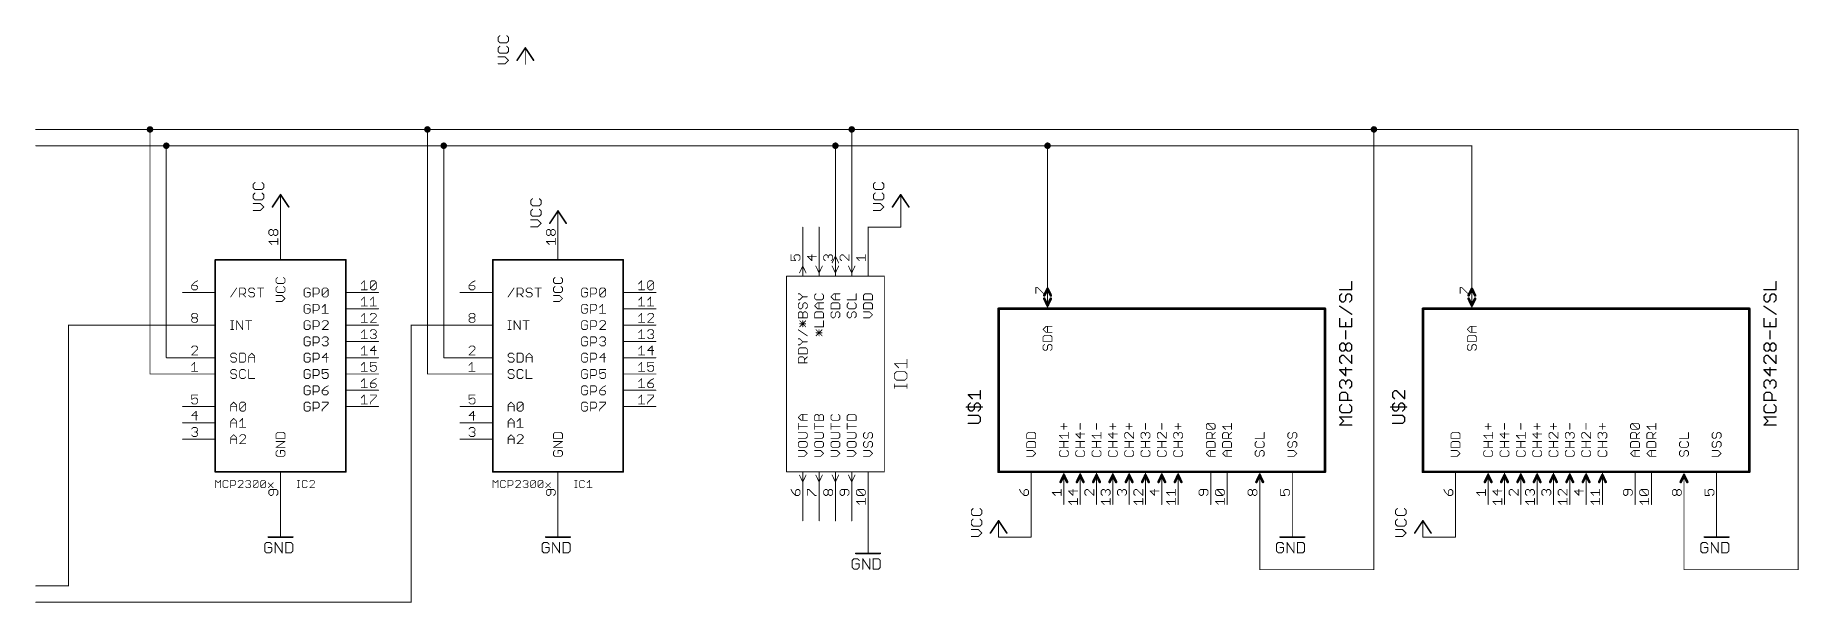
# Model space of a CAD drawing. Extents: x -48 to 226, y 23 to 111.
import ezdxf

# ---------------------------------------------------------------- set-up
doc = ezdxf.new("R2010")
doc.units = 0
for name, color, linetype in [('91', 94, 'CONTINUOUS'), ('94', 14, 'CONTINUOUS'), ('95', 251, 'CONTINUOUS'), ('96', 251, 'CONTINUOUS')]:
    doc.layers.add(name, color=color, linetype=linetype)

msp = doc.modelspace()

# ---------------------------------------------------------------- linework, layer by layer
at = {"layer": '91', "const_width": 0.1524}
for points in [[(-30.48, 96.52), (-48.26, 96.52)], [(12.7, 96.52), (-30.48, 96.52)], [(-30.48, 58.42), (-30.48, 96.52)], [(12.7, 58.42), (12.7, 96.52)], [(12.7, 96.52), (78.74, 96.52)], [(78.74, 96.52), (78.74, 81.28)], [(78.74, 96.52), (160.02, 96.52)], [(160.02, 27.94), (160.02, 96.52)], [(160.02, 96.52), (226.06, 96.52)], [(226.06, 96.52), (226.06, 27.94)], [(-27.94, 93.98), (-48.26, 93.98)], [(15.24, 93.98), (-27.94, 93.98)], [(-27.94, 60.96), (-27.94, 93.98)], [(15.24, 60.96), (15.24, 93.98)], [(15.24, 93.98), (76.2, 93.98)], [(76.2, 93.98), (76.2, 81.28)], [(76.2, 93.98), (109.22, 93.98)], [(109.22, 73.66), (109.22, 93.98)], [(109.22, 93.98), (175.26, 93.98)], [(175.26, 93.98), (175.26, 73.66)], [(-10.16, 83.82), (-10.16, 81.28)], [(86.36, 81.28), (86.36, 83.82)], [(81.28, 81.28), (86.36, 81.28)], [(-25.4, 66.04), (-43.18, 66.04)], [(-43.18, 66.04), (-43.18, 25.4)], [(17.78, 66.04), (10.16, 66.04)], [(10.16, 66.04), (10.16, 22.86)], [(-25.4, 60.96), (-27.94, 60.96)], [(17.78, 60.96), (15.24, 60.96)], [(-25.4, 58.42), (-30.48, 58.42)], [(17.78, 58.42), (12.7, 58.42)], [(-10.16, 35.56), (-10.16, 38.1)], [(33.02, 38.1), (33.02, 35.56)], [(106.68, 33.02), (106.68, 38.1)], [(142.24, 38.1), (142.24, 27.94)], [(147.32, 35.56), (147.32, 38.1)], [(172.72, 33.02), (172.72, 38.1)], [(208.28, 27.94), (208.28, 38.1)], [(213.36, 38.1), (213.36, 35.56)], [(81.28, 35.56), (81.28, 33.02)], [(101.6, 33.02), (106.68, 33.02)], [(167.64, 33.02), (172.72, 33.02)], [(142.24, 27.94), (160.02, 27.94)], [(226.06, 27.94), (208.28, 27.94)], [(-43.18, 25.4), (-48.26, 25.4)], [(10.16, 22.86), (-48.26, 22.86)]]:
    msp.add_lwpolyline(points, dxfattribs=at)
at = {"layer": '91'}
for points, const_width in [([(-48.26, 96.5581, 1), (-48.26, 96.4819)], 0.0762), ([(-30.48, 96.266, 1), (-30.48, 96.774, 1), (-30.48, 96.266)], 0.508), ([(-30.48, 96.5581, 1), (-30.48, 96.4819)], 0.0762), ([(-30.4419, 96.52, 1), (-30.5181, 96.52)], 0.0762), ([(-30.48, 96.4819, 1), (-30.48, 96.5581)], 0.0762), ([(12.7, 96.266, 1), (12.7, 96.774, 1), (12.7, 96.266)], 0.508), ([(12.7381, 96.52, 1), (12.6619, 96.52)], 0.0762), ([(12.7, 96.5581, 1), (12.7, 96.4819)], 0.0762), ([(12.7, 96.4819, 1), (12.7, 96.5581)], 0.0762), ([(78.74, 96.266, 1), (78.74, 96.774, 1), (78.74, 96.266)], 0.508), ([(78.7781, 96.52, 1), (78.7019, 96.52)], 0.0762), ([(78.74, 96.5581, 1), (78.74, 96.4819)], 0.0762), ([(78.74, 96.4819, 1), (78.74, 96.5581)], 0.0762), ([(160.02, 96.266, 1), (160.02, 96.774, 1), (160.02, 96.266)], 0.508), ([(160.0581, 96.52, 1), (159.9819, 96.52)], 0.0762), ([(160.02, 96.5581, 1), (160.02, 96.4819)], 0.0762), ([(160.02, 96.4819, 1), (160.02, 96.5581)], 0.0762), ([(226.0981, 96.52, 1), (226.0219, 96.52)], 0.0762), ([(226.06, 96.4819, 1), (226.06, 96.5581)], 0.0762), ([(-48.26, 94.0181, 1), (-48.26, 93.9419)], 0.0762), ([(-27.94, 93.726, 1), (-27.94, 94.234, 1), (-27.94, 93.726)], 0.508), ([(-27.94, 94.0181, 1), (-27.94, 93.9419)], 0.0762), ([(-27.9019, 93.98, 1), (-27.9781, 93.98)], 0.0762), ([(-27.94, 93.9419, 1), (-27.94, 94.0181)], 0.0762), ([(15.24, 93.726, 1), (15.24, 94.234, 1), (15.24, 93.726)], 0.508), ([(15.2781, 93.98, 1), (15.2019, 93.98)], 0.0762), ([(15.24, 94.0181, 1), (15.24, 93.9419)], 0.0762), ([(15.24, 93.9419, 1), (15.24, 94.0181)], 0.0762), ([(76.2, 93.726, 1), (76.2, 94.234, 1), (76.2, 93.726)], 0.508), ([(76.2381, 93.98, 1), (76.1619, 93.98)], 0.0762), ([(76.2, 94.0181, 1), (76.2, 93.9419)], 0.0762), ([(76.2, 93.9419, 1), (76.2, 94.0181)], 0.0762), ([(109.22, 93.726, 1), (109.22, 94.234, 1), (109.22, 93.726)], 0.508), ([(109.2581, 93.98, 1), (109.1819, 93.98)], 0.0762), ([(109.22, 94.0181, 1), (109.22, 93.9419)], 0.0762), ([(109.22, 93.9419, 1), (109.22, 94.0181)], 0.0762), ([(175.2981, 93.98, 1), (175.2219, 93.98)], 0.0762), ([(175.26, 93.9419, 1), (175.26, 94.0181)], 0.0762), ([(-10.1219, 83.82, 1), (-10.1981, 83.82)], 0.0762), ([(86.3981, 83.82, 1), (86.3219, 83.82)], 0.0762), ([(-10.1981, 81.28, 1), (-10.1219, 81.28)], 0.0762), ([(76.1619, 81.28, 1), (76.2381, 81.28)], 0.0762), ([(78.7019, 81.28, 1), (78.7781, 81.28)], 0.0762), ([(81.28, 81.3181, 1), (81.28, 81.2419)], 0.0762), ([(86.3219, 81.28, 1), (86.3981, 81.28)], 0.0762), ([(86.36, 81.2419, 1), (86.36, 81.3181)], 0.0762), ([(109.1819, 73.66, 1), (109.2581, 73.66)], 0.0762), ([(175.2219, 73.66, 1), (175.2981, 73.66)], 0.0762), ([(-43.18, 66.0781, 1), (-43.18, 66.0019)], 0.0762), ([(-43.1419, 66.04, 1), (-43.2181, 66.04)], 0.0762), ([(-25.4, 66.0019, 1), (-25.4, 66.0781)], 0.0762), ([(10.16, 66.0781, 1), (10.16, 66.0019)], 0.0762), ([(10.1981, 66.04, 1), (10.1219, 66.04)], 0.0762), ([(17.78, 66.0019, 1), (17.78, 66.0781)], 0.0762), ([(-27.94, 60.9981, 1), (-27.94, 60.9219)], 0.0762), ([(-27.9781, 60.96, 1), (-27.9019, 60.96)], 0.0762), ([(-25.4, 60.9219, 1), (-25.4, 60.9981)], 0.0762), ([(15.24, 60.9981, 1), (15.24, 60.9219)], 0.0762), ([(15.2019, 60.96, 1), (15.2781, 60.96)], 0.0762), ([(17.78, 60.9219, 1), (17.78, 60.9981)], 0.0762), ([(-30.48, 58.4581, 1), (-30.48, 58.3819)], 0.0762), ([(-30.5181, 58.42, 1), (-30.4419, 58.42)], 0.0762), ([(-25.4, 58.3819, 1), (-25.4, 58.4581)], 0.0762), ([(12.7, 58.4581, 1), (12.7, 58.3819)], 0.0762), ([(12.6619, 58.42, 1), (12.7381, 58.42)], 0.0762), ([(17.78, 58.3819, 1), (17.78, 58.4581)], 0.0762), ([(-10.1219, 38.1, 1), (-10.1981, 38.1)], 0.0762), ([(33.0581, 38.1, 1), (32.9819, 38.1)], 0.0762), ([(106.7181, 38.1, 1), (106.6419, 38.1)], 0.0762), ([(142.2781, 38.1, 1), (142.2019, 38.1)], 0.0762), ([(147.3581, 38.1, 1), (147.2819, 38.1)], 0.0762), ([(172.7581, 38.1, 1), (172.6819, 38.1)], 0.0762), ([(208.3181, 38.1, 1), (208.2419, 38.1)], 0.0762), ([(213.3981, 38.1, 1), (213.3219, 38.1)], 0.0762), ([(-10.1981, 35.56, 1), (-10.1219, 35.56)], 0.0762), ([(32.9819, 35.56, 1), (33.0581, 35.56)], 0.0762), ([(81.3181, 35.56, 1), (81.2419, 35.56)], 0.0762), ([(81.2419, 33.02, 1), (81.3181, 33.02)], 0.0762), ([(101.6, 33.0581, 1), (101.6, 32.9819)], 0.0762), ([(106.6419, 33.02, 1), (106.7181, 33.02)], 0.0762), ([(106.68, 32.9819, 1), (106.68, 33.0581)], 0.0762), ([(147.2819, 35.56, 1), (147.3581, 35.56)], 0.0762), ([(167.64, 33.0581, 1), (167.64, 32.9819)], 0.0762), ([(172.6819, 33.02, 1), (172.7581, 33.02)], 0.0762), ([(172.72, 32.9819, 1), (172.72, 33.0581)], 0.0762), ([(213.3219, 35.56, 1), (213.3981, 35.56)], 0.0762), ([(142.24, 27.9781, 1), (142.24, 27.9019)], 0.0762), ([(142.2019, 27.94, 1), (142.2781, 27.94)], 0.0762), ([(159.9819, 27.94, 1), (160.0581, 27.94)], 0.0762), ([(160.02, 27.9019, 1), (160.02, 27.9781)], 0.0762), ([(208.28, 27.9781, 1), (208.28, 27.9019)], 0.0762), ([(208.2419, 27.94, 1), (208.3181, 27.94)], 0.0762), ([(226.0219, 27.94, 1), (226.0981, 27.94)], 0.0762), ([(226.06, 27.9019, 1), (226.06, 27.9781)], 0.0762), ([(-48.26, 25.4381, 1), (-48.26, 25.3619)], 0.0762), ([(-43.2181, 25.4, 1), (-43.1419, 25.4)], 0.0762), ([(-43.18, 25.3619, 1), (-43.18, 25.4381)], 0.0762), ([(-48.26, 22.8981, 1), (-48.26, 22.8219)], 0.0762), ([(10.1219, 22.86, 1), (10.1981, 22.86)], 0.0762), ([(10.16, 22.8219, 1), (10.16, 22.8981)], 0.0762)]:
    msp.add_lwpolyline(points, format="xyb", dxfattribs=dict(at, const_width=const_width))
at = {"layer": '94'}
for points, const_width in [([(27.94, 109.22), (26.67, 107.315)], 0.254), ([(29.21, 107.315), (27.94, 109.22)], 0.254), ([(27.94, 106.68), (27.94, 109.22)], 0.1524), ([(-10.16, 86.36), (-11.43, 84.455)], 0.254), ([(-8.89, 84.455), (-10.16, 86.36)], 0.254), ([(-10.16, 83.82), (-10.16, 86.36)], 0.1524), ([(86.36, 86.36), (85.09, 84.455)], 0.254), ([(87.63, 84.455), (86.36, 86.36)], 0.254), ([(86.36, 83.82), (86.36, 86.36)], 0.1524), ([(33.02, 83.82), (31.75, 81.915)], 0.254), ([(34.29, 81.915), (33.02, 83.82)], 0.254), ([(33.02, 81.28), (33.02, 83.82)], 0.1524), ([(-10.16, 81.28), (-10.16, 76.2)], 0.1524), ([(33.02, 81.28), (33.02, 76.2)], 0.1524), ([(71.12, 81.28), (71.12, 73.66)], 0.1524), ([(73.66, 81.28), (73.66, 73.66)], 0.1524), ([(76.2, 81.28), (76.2, 73.66)], 0.1524), ([(78.74, 81.28), (78.74, 73.66)], 0.1524), ([(81.28, 81.28), (81.28, 73.66)], 0.1524), ([(-20.32, 76.2), (0, 76.2)], 0.254), ([(-20.32, 43.18), (-20.32, 76.2)], 0.254), ([(0, 76.2), (0, 43.18)], 0.254), ([(22.86, 76.2), (43.18, 76.2)], 0.254), ([(22.86, 43.18), (22.86, 76.2)], 0.254), ([(43.18, 76.2), (43.18, 43.18)], 0.254), ([(70.612, 74.168), (71.12, 75.2348)], 0.127), ([(71.628, 74.168), (71.12, 75.2348)], 0.127), ([(73.66, 74.168), (73.152, 75.2348)], 0.127), ([(73.66, 74.168), (74.168, 75.2348)], 0.127), ([(75.692, 75.7428), (76.2, 76.7842)], 0.127), ([(76.2, 74.168), (75.692, 75.2348)], 0.127), ([(76.708, 75.7428), (76.2, 76.7842)], 0.127), ([(76.2, 74.168), (76.708, 75.2348)], 0.127), ([(78.74, 74.168), (78.232, 75.2348)], 0.127), ([(78.74, 74.168), (79.248, 75.2348)], 0.127), ([(83.82, 73.66), (68.58, 73.66)], 0.127), ([(68.58, 73.66), (68.58, 43.18)], 0.127), ([(83.82, 43.18), (83.82, 73.66)], 0.127), ([(108.712, 70.6628), (109.22, 71.7042)], 0.4064), ([(109.728, 70.6628), (109.22, 71.7042)], 0.4064), ([(109.22, 73.66), (109.22, 68.58)], 0.1524), ([(174.752, 70.6628), (175.26, 71.7042)], 0.4064), ([(175.768, 70.6628), (175.26, 71.7042)], 0.4064), ([(175.26, 73.66), (175.26, 68.58)], 0.1524), ([(-25.4, 71.12), (-20.32, 71.12)], 0.1524), ([(5.08, 71.12), (0, 71.12)], 0.1524), ([(5.08, 68.58), (0, 68.58)], 0.1524), ([(17.78, 71.12), (22.86, 71.12)], 0.1524), ([(48.26, 71.12), (43.18, 71.12)], 0.1524), ([(48.26, 68.58), (43.18, 68.58)], 0.1524), ([(152.4, 68.58), (101.6, 68.58)], 0.4064), ([(101.6, 68.58), (101.6, 43.18)], 0.4064), ([(109.22, 69.088), (108.712, 70.1548)], 0.4064), ([(109.22, 69.088), (109.728, 70.1548)], 0.4064), ([(152.4, 43.18), (152.4, 68.58)], 0.4064), ([(218.44, 68.58), (167.64, 68.58)], 0.4064), ([(167.64, 68.58), (167.64, 43.18)], 0.4064), ([(175.26, 69.088), (174.752, 70.1548)], 0.4064), ([(175.26, 69.088), (175.768, 70.1548)], 0.4064), ([(218.44, 43.18), (218.44, 68.58)], 0.4064), ([(-25.4, 66.04), (-20.32, 66.04)], 0.1524), ([(5.08, 66.04), (0, 66.04)], 0.1524), ([(17.78, 66.04), (22.86, 66.04)], 0.1524), ([(48.26, 66.04), (43.18, 66.04)], 0.1524), ([(5.08, 63.5), (0, 63.5)], 0.1524), ([(48.26, 63.5), (43.18, 63.5)], 0.1524), ([(-25.4, 60.96), (-20.32, 60.96)], 0.1524), ([(5.08, 60.96), (0, 60.96)], 0.1524), ([(17.78, 60.96), (22.86, 60.96)], 0.1524), ([(48.26, 60.96), (43.18, 60.96)], 0.1524), ([(-25.4, 58.42), (-20.32, 58.42)], 0.1524), ([(5.08, 58.42), (0, 58.42)], 0.1524), ([(17.78, 58.42), (22.86, 58.42)], 0.1524), ([(48.26, 58.42), (43.18, 58.42)], 0.1524), ([(5.08, 55.88), (0, 55.88)], 0.1524), ([(48.26, 55.88), (43.18, 55.88)], 0.1524), ([(-25.4, 53.34), (-20.32, 53.34)], 0.1524), ([(5.08, 53.34), (0, 53.34)], 0.1524), ([(17.78, 53.34), (22.86, 53.34)], 0.1524), ([(48.26, 53.34), (43.18, 53.34)], 0.1524), ([(-25.4, 50.8), (-20.32, 50.8)], 0.1524), ([(17.78, 50.8), (22.86, 50.8)], 0.1524), ([(-25.4, 48.26), (-20.32, 48.26)], 0.1524), ([(17.78, 48.26), (22.86, 48.26)], 0.1524), ([(0, 43.18), (-20.32, 43.18)], 0.254), ([(-10.16, 38.1), (-10.16, 43.18)], 0.1524), ([(43.18, 43.18), (22.86, 43.18)], 0.254), ([(33.02, 38.1), (33.02, 43.18)], 0.1524), ([(68.58, 43.18), (83.82, 43.18)], 0.127), ([(70.612, 42.672), (71.12, 41.6052)], 0.127), ([(71.12, 35.56), (71.12, 43.18)], 0.1524), ([(71.628, 42.672), (71.12, 41.6052)], 0.127), ([(73.152, 42.672), (73.66, 41.6052)], 0.127), ([(73.66, 35.56), (73.66, 43.18)], 0.1524), ([(74.168, 42.672), (73.66, 41.6052)], 0.127), ([(75.692, 42.672), (76.2, 41.6052)], 0.127), ([(76.2, 35.56), (76.2, 43.18)], 0.1524), ([(76.708, 42.672), (76.2, 41.6052)], 0.127), ([(78.232, 42.672), (78.74, 41.6052)], 0.127), ([(78.74, 35.56), (78.74, 43.18)], 0.1524), ([(79.248, 42.672), (78.74, 41.6052)], 0.127), ([(81.28, 35.56), (81.28, 43.18)], 0.1524), ([(101.6, 43.18), (152.4, 43.18)], 0.4064), ([(106.68, 38.1), (106.68, 43.18)], 0.1524), ([(111.76, 42.672), (111.252, 41.6052)], 0.4064), ([(111.76, 42.672), (112.268, 41.6052)], 0.4064), ([(111.76, 38.1), (111.76, 43.18)], 0.1524), ([(114.3, 42.672), (113.792, 41.6052)], 0.4064), ([(114.3, 42.672), (114.808, 41.6052)], 0.4064), ([(114.3, 38.1), (114.3, 43.18)], 0.1524), ([(116.84, 42.672), (116.332, 41.6052)], 0.4064), ([(116.84, 42.672), (117.348, 41.6052)], 0.4064), ([(116.84, 38.1), (116.84, 43.18)], 0.1524), ([(119.38, 42.672), (118.872, 41.6052)], 0.4064), ([(119.38, 42.672), (119.888, 41.6052)], 0.4064), ([(119.38, 38.1), (119.38, 43.18)], 0.1524), ([(121.92, 42.672), (121.412, 41.6052)], 0.4064), ([(121.92, 42.672), (122.428, 41.6052)], 0.4064), ([(121.92, 38.1), (121.92, 43.18)], 0.1524), ([(124.46, 42.672), (123.952, 41.6052)], 0.4064), ([(124.46, 42.672), (124.968, 41.6052)], 0.4064), ([(124.46, 38.1), (124.46, 43.18)], 0.1524), ([(127, 42.672), (126.492, 41.6052)], 0.4064), ([(127, 42.672), (127.508, 41.6052)], 0.4064), ([(127, 38.1), (127, 43.18)], 0.1524), ([(129.54, 42.672), (129.032, 41.6052)], 0.4064), ([(129.54, 42.672), (130.048, 41.6052)], 0.4064), ([(129.54, 38.1), (129.54, 43.18)], 0.1524), ([(134.62, 38.1), (134.62, 43.18)], 0.1524), ([(137.16, 38.1), (137.16, 43.18)], 0.1524), ([(142.24, 42.672), (141.732, 41.6052)], 0.4064), ([(142.24, 42.672), (142.748, 41.6052)], 0.4064), ([(142.24, 38.1), (142.24, 43.18)], 0.1524), ([(147.32, 38.1), (147.32, 43.18)], 0.1524), ([(167.64, 43.18), (218.44, 43.18)], 0.4064), ([(172.72, 38.1), (172.72, 43.18)], 0.1524), ([(177.8, 42.672), (177.292, 41.6052)], 0.4064), ([(177.8, 42.672), (178.308, 41.6052)], 0.4064), ([(177.8, 38.1), (177.8, 43.18)], 0.1524), ([(180.34, 42.672), (179.832, 41.6052)], 0.4064), ([(180.34, 42.672), (180.848, 41.6052)], 0.4064), ([(180.34, 38.1), (180.34, 43.18)], 0.1524), ([(182.88, 42.672), (182.372, 41.6052)], 0.4064), ([(182.88, 42.672), (183.388, 41.6052)], 0.4064), ([(182.88, 38.1), (182.88, 43.18)], 0.1524), ([(185.42, 42.672), (184.912, 41.6052)], 0.4064), ([(185.42, 42.672), (185.928, 41.6052)], 0.4064), ([(185.42, 38.1), (185.42, 43.18)], 0.1524), ([(187.96, 42.672), (187.452, 41.6052)], 0.4064), ([(187.96, 42.672), (188.468, 41.6052)], 0.4064), ([(187.96, 38.1), (187.96, 43.18)], 0.1524), ([(190.5, 42.672), (189.992, 41.6052)], 0.4064), ([(190.5, 42.672), (191.008, 41.6052)], 0.4064), ([(190.5, 38.1), (190.5, 43.18)], 0.1524), ([(193.04, 42.672), (192.532, 41.6052)], 0.4064), ([(193.04, 42.672), (193.548, 41.6052)], 0.4064), ([(193.04, 38.1), (193.04, 43.18)], 0.1524), ([(195.58, 42.672), (195.072, 41.6052)], 0.4064), ([(195.58, 42.672), (196.088, 41.6052)], 0.4064), ([(195.58, 38.1), (195.58, 43.18)], 0.1524), ([(200.66, 38.1), (200.66, 43.18)], 0.1524), ([(203.2, 38.1), (203.2, 43.18)], 0.1524), ([(208.28, 42.672), (207.772, 41.6052)], 0.4064), ([(208.28, 42.672), (208.788, 41.6052)], 0.4064), ([(208.28, 38.1), (208.28, 43.18)], 0.1524), ([(213.36, 38.1), (213.36, 43.18)], 0.1524), ([(101.6, 35.56), (100.33, 33.655)], 0.254), ([(102.87, 33.655), (101.6, 35.56)], 0.254), ([(167.64, 35.56), (166.37, 33.655)], 0.254), ([(168.91, 33.655), (167.64, 35.56)], 0.254), ([(-12.065, 33.02), (-8.255, 33.02)], 0.254), ([(-10.16, 35.56), (-10.16, 33.02)], 0.1524), ([(31.115, 33.02), (34.925, 33.02)], 0.254), ([(33.02, 35.56), (33.02, 33.02)], 0.1524), ([(81.28, 33.02), (81.28, 30.48)], 0.1524), ([(101.6, 33.02), (101.6, 35.56)], 0.1524), ([(145.415, 33.02), (149.225, 33.02)], 0.254), ([(147.32, 35.56), (147.32, 33.02)], 0.1524), ([(167.64, 33.02), (167.64, 35.56)], 0.1524), ([(211.455, 33.02), (215.265, 33.02)], 0.254), ([(213.36, 35.56), (213.36, 33.02)], 0.1524), ([(79.375, 30.48), (83.185, 30.48)], 0.254)]:
    msp.add_lwpolyline(points, dxfattribs=dict(at, const_width=const_width))
for points, const_width in [([(26.6172, 107.3502, 1), (26.7228, 107.2798)], 0.127), ([(27.9928, 109.2552, 1), (27.8872, 109.1848)], 0.127), ([(27.9928, 109.1848, 1), (27.8872, 109.2552)], 0.127), ([(27.9781, 109.22, 1), (27.9019, 109.22)], 0.0762), ([(29.1572, 107.2798, 1), (29.2628, 107.3502)], 0.127), ([(27.9019, 106.68, 1), (27.9781, 106.68)], 0.0762), ([(-10.1072, 86.3952, 1), (-10.2128, 86.3248)], 0.127), ([(-10.1072, 86.3248, 1), (-10.2128, 86.3952)], 0.127), ([(-10.1219, 86.36, 1), (-10.1981, 86.36)], 0.0762), ([(86.4128, 86.3952, 1), (86.3072, 86.3248)], 0.127), ([(86.4128, 86.3248, 1), (86.3072, 86.3952)], 0.127), ([(86.3981, 86.36, 1), (86.3219, 86.36)], 0.0762), ([(-11.4828, 84.4902, 1), (-11.3772, 84.4198)], 0.127), ([(-10.1981, 83.82, 1), (-10.1219, 83.82)], 0.0762), ([(-8.9428, 84.4198, 1), (-8.8372, 84.4902)], 0.127), ([(33.0728, 83.8552, 1), (32.9672, 83.7848)], 0.127), ([(33.0728, 83.7848, 1), (32.9672, 83.8552)], 0.127), ([(33.0581, 83.82, 1), (32.9819, 83.82)], 0.0762), ([(85.0372, 84.4902, 1), (85.1428, 84.4198)], 0.127), ([(86.3219, 83.82, 1), (86.3981, 83.82)], 0.0762), ([(87.5772, 84.4198, 1), (87.6828, 84.4902)], 0.127), ([(-10.1219, 81.28, 1), (-10.1981, 81.28)], 0.0762), ([(31.6972, 81.9502, 1), (31.8028, 81.8798)], 0.127), ([(33.0581, 81.28, 1), (32.9819, 81.28)], 0.0762), ([(32.9819, 81.28, 1), (33.0581, 81.28)], 0.0762), ([(34.2372, 81.8798, 1), (34.3428, 81.9502)], 0.127), ([(71.1581, 81.28, 1), (71.0819, 81.28)], 0.0762), ([(73.6981, 81.28, 1), (73.6219, 81.28)], 0.0762), ([(76.2381, 81.28, 1), (76.1619, 81.28)], 0.0762), ([(78.7781, 81.28, 1), (78.7019, 81.28)], 0.0762), ([(81.3181, 81.28, 1), (81.2419, 81.28)], 0.0762), ([(-20.32, 76.2635, 1), (-20.32, 76.1365)], 0.127), ([(-20.2565, 76.2, 1), (-20.3835, 76.2)], 0.127), ([(-10.1981, 76.2, 1), (-10.1219, 76.2)], 0.0762), ([(0.0635, 76.2, 1), (-0.0635, 76.2)], 0.127), ([(0, 76.1365, 1), (0, 76.2635)], 0.127), ([(22.86, 76.2635, 1), (22.86, 76.1365)], 0.127), ([(22.9235, 76.2, 1), (22.7965, 76.2)], 0.127), ([(32.9819, 76.2, 1), (33.0581, 76.2)], 0.0762), ([(43.2435, 76.2, 1), (43.1165, 76.2)], 0.127), ([(43.18, 76.1365, 1), (43.18, 76.2635)], 0.127), ([(70.5833, 74.1817, 1), (70.6407, 74.1543)], 0.0635), ([(71.1487, 75.2485, 1), (71.0913, 75.2211)], 0.0635), ([(71.1487, 75.2211, 1), (71.0913, 75.2485)], 0.0635), ([(71.5993, 74.1543, 1), (71.6567, 74.1817)], 0.0635), ([(73.1807, 75.2485, 1), (73.1233, 75.2211)], 0.0635), ([(73.6313, 74.1817, 1), (73.6887, 74.1543)], 0.0635), ([(73.6313, 74.1543, 1), (73.6887, 74.1817)], 0.0635), ([(74.1967, 75.2211, 1), (74.1393, 75.2485)], 0.0635), ([(75.7207, 75.2485, 1), (75.6633, 75.2211)], 0.0635), ([(75.6635, 75.7567, 1), (75.7205, 75.7289)], 0.0635), ([(76.1713, 74.1817, 1), (76.2287, 74.1543)], 0.0635), ([(76.2285, 76.7981, 1), (76.1715, 76.7703)], 0.0635), ([(76.1713, 74.1543, 1), (76.2287, 74.1817)], 0.0635), ([(76.2285, 76.7703, 1), (76.1715, 76.7981)], 0.0635), ([(76.7367, 75.2211, 1), (76.6793, 75.2485)], 0.0635), ([(76.6795, 75.7289, 1), (76.7365, 75.7567)], 0.0635), ([(78.2607, 75.2485, 1), (78.2033, 75.2211)], 0.0635), ([(78.7113, 74.1817, 1), (78.7687, 74.1543)], 0.0635), ([(78.7113, 74.1543, 1), (78.7687, 74.1817)], 0.0635), ([(79.2767, 75.2211, 1), (79.2193, 75.2485)], 0.0635), ([(68.6118, 73.66, 1), (68.5482, 73.66)], 0.0635), ([(68.58, 73.6917, 1), (68.58, 73.6282)], 0.0635), ([(71.0819, 73.66, 1), (71.1581, 73.66)], 0.0762), ([(73.6219, 73.66, 1), (73.6981, 73.66)], 0.0762), ([(76.1619, 73.66, 1), (76.2381, 73.66)], 0.0762), ([(78.7019, 73.66, 1), (78.7781, 73.66)], 0.0762), ([(81.2419, 73.66, 1), (81.3181, 73.66)], 0.0762), ([(83.8518, 73.66, 1), (83.7883, 73.66)], 0.0635), ([(83.82, 73.6282, 1), (83.82, 73.6917)], 0.0635), ([(109.3113, 71.7487, 1), (109.1287, 71.6597)], 0.2032), ([(109.3113, 71.6597, 1), (109.1287, 71.7487)], 0.2032), ([(109.2581, 73.66, 1), (109.1819, 73.66)], 0.0762), ([(175.3513, 71.7487, 1), (175.1687, 71.6597)], 0.2032), ([(175.3513, 71.6597, 1), (175.1687, 71.7487)], 0.2032), ([(175.2981, 73.66, 1), (175.2219, 73.66)], 0.0762), ([(-25.4, 71.1581, 1), (-25.4, 71.0819)], 0.0762), ([(-20.32, 71.0819, 1), (-20.32, 71.1581)], 0.0762), ([(0, 71.1581, 1), (0, 71.0819)], 0.0762), ([(0, 68.6181, 1), (0, 68.5419)], 0.0762), ([(5.08, 71.0819, 1), (5.08, 71.1581)], 0.0762), ([(5.08, 68.5419, 1), (5.08, 68.6181)], 0.0762), ([(17.78, 71.1581, 1), (17.78, 71.0819)], 0.0762), ([(22.86, 71.0819, 1), (22.86, 71.1581)], 0.0762), ([(43.18, 71.1581, 1), (43.18, 71.0819)], 0.0762), ([(43.18, 68.6181, 1), (43.18, 68.5419)], 0.0762), ([(48.26, 71.0819, 1), (48.26, 71.1581)], 0.0762), ([(48.26, 68.5419, 1), (48.26, 68.6181)], 0.0762), ([(101.6, 68.6816, 1), (101.6, 68.4784)], 0.2032), ([(101.7016, 68.58, 1), (101.4984, 68.58)], 0.2032), ([(108.6207, 70.7073, 1), (108.8033, 70.6183)], 0.2032), ([(108.8037, 70.1985, 1), (108.6203, 70.1111)], 0.2032), ([(109.1283, 69.1317, 1), (109.3117, 69.0443)], 0.2032), ([(109.1283, 69.0443, 1), (109.3117, 69.1317)], 0.2032), ([(109.1819, 68.58, 1), (109.2581, 68.58)], 0.0762), ([(109.8197, 70.1111, 1), (109.6363, 70.1985)], 0.2032), ([(109.6367, 70.6183, 1), (109.8193, 70.7073)], 0.2032), ([(152.5016, 68.58, 1), (152.2984, 68.58)], 0.2032), ([(152.4, 68.4784, 1), (152.4, 68.6816)], 0.2032), ([(167.64, 68.6816, 1), (167.64, 68.4784)], 0.2032), ([(167.7416, 68.58, 1), (167.5384, 68.58)], 0.2032), ([(174.6607, 70.7073, 1), (174.8433, 70.6183)], 0.2032), ([(174.8437, 70.1985, 1), (174.6603, 70.1111)], 0.2032), ([(175.1683, 69.1317, 1), (175.3517, 69.0443)], 0.2032), ([(175.1683, 69.0443, 1), (175.3517, 69.1317)], 0.2032), ([(175.2219, 68.58, 1), (175.2981, 68.58)], 0.0762), ([(175.8597, 70.1111, 1), (175.6763, 70.1985)], 0.2032), ([(175.6767, 70.6183, 1), (175.8593, 70.7073)], 0.2032), ([(218.5416, 68.58, 1), (218.3384, 68.58)], 0.2032), ([(218.44, 68.4784, 1), (218.44, 68.6816)], 0.2032), ([(-25.4, 66.0781, 1), (-25.4, 66.0019)], 0.0762), ([(-20.32, 66.0019, 1), (-20.32, 66.0781)], 0.0762), ([(0, 66.0781, 1), (0, 66.0019)], 0.0762), ([(5.08, 66.0019, 1), (5.08, 66.0781)], 0.0762), ([(17.78, 66.0781, 1), (17.78, 66.0019)], 0.0762), ([(22.86, 66.0019, 1), (22.86, 66.0781)], 0.0762), ([(43.18, 66.0781, 1), (43.18, 66.0019)], 0.0762), ([(48.26, 66.0019, 1), (48.26, 66.0781)], 0.0762), ([(0, 63.5381, 1), (0, 63.4619)], 0.0762), ([(5.08, 63.4619, 1), (5.08, 63.5381)], 0.0762), ([(43.18, 63.5381, 1), (43.18, 63.4619)], 0.0762), ([(48.26, 63.4619, 1), (48.26, 63.5381)], 0.0762), ([(-25.4, 60.9981, 1), (-25.4, 60.9219)], 0.0762), ([(-20.32, 60.9219, 1), (-20.32, 60.9981)], 0.0762), ([(0, 60.9981, 1), (0, 60.9219)], 0.0762), ([(5.08, 60.9219, 1), (5.08, 60.9981)], 0.0762), ([(17.78, 60.9981, 1), (17.78, 60.9219)], 0.0762), ([(22.86, 60.9219, 1), (22.86, 60.9981)], 0.0762), ([(43.18, 60.9981, 1), (43.18, 60.9219)], 0.0762), ([(48.26, 60.9219, 1), (48.26, 60.9981)], 0.0762), ([(-25.4, 58.4581, 1), (-25.4, 58.3819)], 0.0762), ([(-20.32, 58.3819, 1), (-20.32, 58.4581)], 0.0762), ([(0, 58.4581, 1), (0, 58.3819)], 0.0762), ([(5.08, 58.3819, 1), (5.08, 58.4581)], 0.0762), ([(17.78, 58.4581, 1), (17.78, 58.3819)], 0.0762), ([(22.86, 58.3819, 1), (22.86, 58.4581)], 0.0762), ([(43.18, 58.4581, 1), (43.18, 58.3819)], 0.0762), ([(48.26, 58.3819, 1), (48.26, 58.4581)], 0.0762), ([(0, 55.9181, 1), (0, 55.8419)], 0.0762), ([(5.08, 55.8419, 1), (5.08, 55.9181)], 0.0762), ([(43.18, 55.9181, 1), (43.18, 55.8419)], 0.0762), ([(48.26, 55.8419, 1), (48.26, 55.9181)], 0.0762), ([(-25.4, 53.3781, 1), (-25.4, 53.3019)], 0.0762), ([(-20.32, 53.3019, 1), (-20.32, 53.3781)], 0.0762), ([(0, 53.3781, 1), (0, 53.3019)], 0.0762), ([(5.08, 53.3019, 1), (5.08, 53.3781)], 0.0762), ([(17.78, 53.3781, 1), (17.78, 53.3019)], 0.0762), ([(22.86, 53.3019, 1), (22.86, 53.3781)], 0.0762), ([(43.18, 53.3781, 1), (43.18, 53.3019)], 0.0762), ([(48.26, 53.3019, 1), (48.26, 53.3781)], 0.0762), ([(-25.4, 50.8381, 1), (-25.4, 50.7619)], 0.0762), ([(-20.32, 50.7619, 1), (-20.32, 50.8381)], 0.0762), ([(17.78, 50.8381, 1), (17.78, 50.7619)], 0.0762), ([(22.86, 50.7619, 1), (22.86, 50.8381)], 0.0762), ([(-25.4, 48.2981, 1), (-25.4, 48.2219)], 0.0762), ([(-20.32, 48.2219, 1), (-20.32, 48.2981)], 0.0762), ([(17.78, 48.2981, 1), (17.78, 48.2219)], 0.0762), ([(22.86, 48.2219, 1), (22.86, 48.2981)], 0.0762), ([(-20.32, 43.2435, 1), (-20.32, 43.1165)], 0.127), ([(-20.3835, 43.18, 1), (-20.2565, 43.18)], 0.127), ([(-10.1219, 43.18, 1), (-10.1981, 43.18)], 0.0762), ([(-0.0635, 43.18, 1), (0.0635, 43.18)], 0.127), ([(0, 43.1165, 1), (0, 43.2435)], 0.127), ([(22.86, 43.2435, 1), (22.86, 43.1165)], 0.127), ([(22.7965, 43.18, 1), (22.9235, 43.18)], 0.127), ([(33.0581, 43.18, 1), (32.9819, 43.18)], 0.0762), ([(43.1165, 43.18, 1), (43.2435, 43.18)], 0.127), ([(43.18, 43.1165, 1), (43.18, 43.2435)], 0.127), ([(68.5482, 43.18, 1), (68.6118, 43.18)], 0.0635), ([(68.58, 43.2118, 1), (68.58, 43.1482)], 0.0635), ([(70.6407, 42.6857, 1), (70.5833, 42.6583)], 0.0635), ([(71.1581, 43.18, 1), (71.0819, 43.18)], 0.0762), ([(71.0913, 41.6189, 1), (71.1487, 41.5915)], 0.0635), ([(71.0913, 41.5915, 1), (71.1487, 41.6189)], 0.0635), ([(71.6567, 42.6583, 1), (71.5993, 42.6857)], 0.0635), ([(73.1807, 42.6857, 1), (73.1233, 42.6583)], 0.0635), ([(73.6981, 43.18, 1), (73.6219, 43.18)], 0.0762), ([(73.6313, 41.6189, 1), (73.6887, 41.5915)], 0.0635), ([(73.6313, 41.5915, 1), (73.6887, 41.6189)], 0.0635), ([(74.1967, 42.6583, 1), (74.1393, 42.6857)], 0.0635), ([(75.7207, 42.6857, 1), (75.6633, 42.6583)], 0.0635), ([(76.2381, 43.18, 1), (76.1619, 43.18)], 0.0762), ([(76.1713, 41.6189, 1), (76.2287, 41.5915)], 0.0635), ([(76.1713, 41.5915, 1), (76.2287, 41.6189)], 0.0635), ([(76.7367, 42.6583, 1), (76.6793, 42.6857)], 0.0635), ([(78.2607, 42.6857, 1), (78.2033, 42.6583)], 0.0635), ([(78.7781, 43.18, 1), (78.7019, 43.18)], 0.0762), ([(78.7113, 41.6189, 1), (78.7687, 41.5915)], 0.0635), ([(78.7113, 41.5915, 1), (78.7687, 41.6189)], 0.0635), ([(79.2767, 42.6583, 1), (79.2193, 42.6857)], 0.0635), ([(81.3181, 43.18, 1), (81.2419, 43.18)], 0.0762), ([(83.7883, 43.18, 1), (83.8518, 43.18)], 0.0635), ([(83.82, 43.1482, 1), (83.82, 43.2118)], 0.0635), ([(101.6, 43.2816, 1), (101.6, 43.0784)], 0.2032), ([(101.4984, 43.18, 1), (101.7016, 43.18)], 0.2032), ([(106.7181, 43.18, 1), (106.6419, 43.18)], 0.0762), ([(111.1603, 41.6489, 1), (111.3437, 41.5615)], 0.2032), ([(111.8517, 42.7157, 1), (111.6683, 42.6283)], 0.2032), ([(111.8517, 42.6283, 1), (111.6683, 42.7157)], 0.2032), ([(111.7981, 43.18, 1), (111.7219, 43.18)], 0.0762), ([(112.1763, 41.5615, 1), (112.3597, 41.6489)], 0.2032), ([(113.7003, 41.6489, 1), (113.8837, 41.5615)], 0.2032), ([(114.3917, 42.7157, 1), (114.2083, 42.6283)], 0.2032), ([(114.3917, 42.6283, 1), (114.2083, 42.7157)], 0.2032), ([(114.3381, 43.18, 1), (114.2619, 43.18)], 0.0762), ([(114.7163, 41.5615, 1), (114.8997, 41.6489)], 0.2032), ([(116.2403, 41.6489, 1), (116.4237, 41.5615)], 0.2032), ([(116.9317, 42.7157, 1), (116.7483, 42.6283)], 0.2032), ([(116.9317, 42.6283, 1), (116.7483, 42.7157)], 0.2032), ([(116.8781, 43.18, 1), (116.8019, 43.18)], 0.0762), ([(117.2563, 41.5615, 1), (117.4397, 41.6489)], 0.2032), ([(118.7803, 41.6489, 1), (118.9637, 41.5615)], 0.2032), ([(119.4717, 42.7157, 1), (119.2883, 42.6283)], 0.2032), ([(119.4717, 42.6283, 1), (119.2883, 42.7157)], 0.2032), ([(119.4181, 43.18, 1), (119.3419, 43.18)], 0.0762), ([(119.7963, 41.5615, 1), (119.9797, 41.6489)], 0.2032), ([(121.3203, 41.6489, 1), (121.5037, 41.5615)], 0.2032), ([(122.0117, 42.7157, 1), (121.8283, 42.6283)], 0.2032), ([(122.0117, 42.6283, 1), (121.8283, 42.7157)], 0.2032), ([(121.9581, 43.18, 1), (121.8819, 43.18)], 0.0762), ([(122.3363, 41.5615, 1), (122.5197, 41.6489)], 0.2032), ([(123.8603, 41.6489, 1), (124.0437, 41.5615)], 0.2032), ([(124.5517, 42.7157, 1), (124.3683, 42.6283)], 0.2032), ([(124.5517, 42.6283, 1), (124.3683, 42.7157)], 0.2032), ([(124.4981, 43.18, 1), (124.4219, 43.18)], 0.0762), ([(124.8763, 41.5615, 1), (125.0597, 41.6489)], 0.2032), ([(126.4003, 41.6489, 1), (126.5837, 41.5615)], 0.2032), ([(127.0917, 42.7157, 1), (126.9083, 42.6283)], 0.2032), ([(127.0917, 42.6283, 1), (126.9083, 42.7157)], 0.2032), ([(127.0381, 43.18, 1), (126.9619, 43.18)], 0.0762), ([(127.4163, 41.5615, 1), (127.5997, 41.6489)], 0.2032), ([(128.9403, 41.6489, 1), (129.1237, 41.5615)], 0.2032), ([(129.6317, 42.7157, 1), (129.4483, 42.6283)], 0.2032), ([(129.6317, 42.6283, 1), (129.4483, 42.7157)], 0.2032), ([(129.5781, 43.18, 1), (129.5019, 43.18)], 0.0762), ([(129.9563, 41.5615, 1), (130.1397, 41.6489)], 0.2032), ([(134.6581, 43.18, 1), (134.5819, 43.18)], 0.0762), ([(137.1981, 43.18, 1), (137.1219, 43.18)], 0.0762), ([(141.6403, 41.6489, 1), (141.8237, 41.5615)], 0.2032), ([(142.3317, 42.7157, 1), (142.1483, 42.6283)], 0.2032), ([(142.3317, 42.6283, 1), (142.1483, 42.7157)], 0.2032), ([(142.2781, 43.18, 1), (142.2019, 43.18)], 0.0762), ([(142.6563, 41.5615, 1), (142.8397, 41.6489)], 0.2032), ([(147.3581, 43.18, 1), (147.2819, 43.18)], 0.0762), ([(152.2984, 43.18, 1), (152.5016, 43.18)], 0.2032), ([(152.4, 43.0784, 1), (152.4, 43.2816)], 0.2032), ([(167.64, 43.2816, 1), (167.64, 43.0784)], 0.2032), ([(167.5384, 43.18, 1), (167.7416, 43.18)], 0.2032), ([(172.7581, 43.18, 1), (172.6819, 43.18)], 0.0762), ([(177.2003, 41.6489, 1), (177.3837, 41.5615)], 0.2032), ([(177.8917, 42.7157, 1), (177.7083, 42.6283)], 0.2032), ([(177.8917, 42.6283, 1), (177.7083, 42.7157)], 0.2032), ([(177.8381, 43.18, 1), (177.7619, 43.18)], 0.0762), ([(178.2163, 41.5615, 1), (178.3997, 41.6489)], 0.2032), ([(179.7403, 41.6489, 1), (179.9237, 41.5615)], 0.2032), ([(180.4317, 42.7157, 1), (180.2483, 42.6283)], 0.2032), ([(180.4317, 42.6283, 1), (180.2483, 42.7157)], 0.2032), ([(180.3781, 43.18, 1), (180.3019, 43.18)], 0.0762), ([(180.7563, 41.5615, 1), (180.9397, 41.6489)], 0.2032), ([(182.2803, 41.6489, 1), (182.4637, 41.5615)], 0.2032), ([(182.9717, 42.7157, 1), (182.7883, 42.6283)], 0.2032), ([(182.9717, 42.6283, 1), (182.7883, 42.7157)], 0.2032), ([(182.9181, 43.18, 1), (182.8419, 43.18)], 0.0762), ([(183.2963, 41.5615, 1), (183.4797, 41.6489)], 0.2032), ([(184.8203, 41.6489, 1), (185.0037, 41.5615)], 0.2032), ([(185.5117, 42.7157, 1), (185.3283, 42.6283)], 0.2032), ([(185.5117, 42.6283, 1), (185.3283, 42.7157)], 0.2032), ([(185.4581, 43.18, 1), (185.3819, 43.18)], 0.0762), ([(185.8363, 41.5615, 1), (186.0197, 41.6489)], 0.2032), ([(187.3603, 41.6489, 1), (187.5437, 41.5615)], 0.2032), ([(188.0517, 42.7157, 1), (187.8683, 42.6283)], 0.2032), ([(188.0517, 42.6283, 1), (187.8683, 42.7157)], 0.2032), ([(187.9981, 43.18, 1), (187.9219, 43.18)], 0.0762), ([(188.3763, 41.5615, 1), (188.5597, 41.6489)], 0.2032), ([(189.9003, 41.6489, 1), (190.0837, 41.5615)], 0.2032), ([(190.5917, 42.7157, 1), (190.4083, 42.6283)], 0.2032), ([(190.5917, 42.6283, 1), (190.4083, 42.7157)], 0.2032), ([(190.5381, 43.18, 1), (190.4619, 43.18)], 0.0762), ([(190.9163, 41.5615, 1), (191.0997, 41.6489)], 0.2032), ([(192.4403, 41.6489, 1), (192.6237, 41.5615)], 0.2032), ([(193.1317, 42.7157, 1), (192.9483, 42.6283)], 0.2032), ([(193.1317, 42.6283, 1), (192.9483, 42.7157)], 0.2032), ([(193.0781, 43.18, 1), (193.0019, 43.18)], 0.0762), ([(193.4563, 41.5615, 1), (193.6397, 41.6489)], 0.2032), ([(194.9803, 41.6489, 1), (195.1637, 41.5615)], 0.2032), ([(195.6717, 42.7157, 1), (195.4883, 42.6283)], 0.2032), ([(195.6717, 42.6283, 1), (195.4883, 42.7157)], 0.2032), ([(195.6181, 43.18, 1), (195.5419, 43.18)], 0.0762), ([(195.9963, 41.5615, 1), (196.1797, 41.6489)], 0.2032), ([(200.6981, 43.18, 1), (200.6219, 43.18)], 0.0762), ([(203.2381, 43.18, 1), (203.1619, 43.18)], 0.0762), ([(207.6803, 41.6489, 1), (207.8637, 41.5615)], 0.2032), ([(208.3717, 42.7157, 1), (208.1883, 42.6283)], 0.2032), ([(208.3717, 42.6283, 1), (208.1883, 42.7157)], 0.2032), ([(208.3181, 43.18, 1), (208.2419, 43.18)], 0.0762), ([(208.6963, 41.5615, 1), (208.8797, 41.6489)], 0.2032), ([(213.3981, 43.18, 1), (213.3219, 43.18)], 0.0762), ([(218.3384, 43.18, 1), (218.5416, 43.18)], 0.2032), ([(218.44, 43.0784, 1), (218.44, 43.2816)], 0.2032), ([(-10.1981, 38.1, 1), (-10.1219, 38.1)], 0.0762), ([(32.9819, 38.1, 1), (33.0581, 38.1)], 0.0762), ([(101.6528, 35.5952, 1), (101.5472, 35.5248)], 0.127), ([(101.6528, 35.5248, 1), (101.5472, 35.5952)], 0.127), ([(106.6419, 38.1, 1), (106.7181, 38.1)], 0.0762), ([(111.7219, 38.1, 1), (111.7981, 38.1)], 0.0762), ([(114.2619, 38.1, 1), (114.3381, 38.1)], 0.0762), ([(116.8019, 38.1, 1), (116.8781, 38.1)], 0.0762), ([(119.3419, 38.1, 1), (119.4181, 38.1)], 0.0762), ([(121.8819, 38.1, 1), (121.9581, 38.1)], 0.0762), ([(124.4219, 38.1, 1), (124.4981, 38.1)], 0.0762), ([(126.9619, 38.1, 1), (127.0381, 38.1)], 0.0762), ([(129.5019, 38.1, 1), (129.5781, 38.1)], 0.0762), ([(134.5819, 38.1, 1), (134.6581, 38.1)], 0.0762), ([(137.1219, 38.1, 1), (137.1981, 38.1)], 0.0762), ([(142.2019, 38.1, 1), (142.2781, 38.1)], 0.0762), ([(147.2819, 38.1, 1), (147.3581, 38.1)], 0.0762), ([(167.6928, 35.5952, 1), (167.5872, 35.5248)], 0.127), ([(167.6928, 35.5248, 1), (167.5872, 35.5952)], 0.127), ([(172.6819, 38.1, 1), (172.7581, 38.1)], 0.0762), ([(177.7619, 38.1, 1), (177.8381, 38.1)], 0.0762), ([(180.3019, 38.1, 1), (180.3781, 38.1)], 0.0762), ([(182.8419, 38.1, 1), (182.9181, 38.1)], 0.0762), ([(185.3819, 38.1, 1), (185.4581, 38.1)], 0.0762), ([(187.9219, 38.1, 1), (187.9981, 38.1)], 0.0762), ([(190.4619, 38.1, 1), (190.5381, 38.1)], 0.0762), ([(193.0019, 38.1, 1), (193.0781, 38.1)], 0.0762), ([(195.5419, 38.1, 1), (195.6181, 38.1)], 0.0762), ([(200.6219, 38.1, 1), (200.6981, 38.1)], 0.0762), ([(203.1619, 38.1, 1), (203.2381, 38.1)], 0.0762), ([(208.2419, 38.1, 1), (208.3181, 38.1)], 0.0762), ([(213.3219, 38.1, 1), (213.3981, 38.1)], 0.0762), ([(-12.065, 33.0835, 1), (-12.065, 32.9565)], 0.127), ([(-10.1219, 35.56, 1), (-10.1981, 35.56)], 0.0762), ([(-10.1981, 33.02, 1), (-10.1219, 33.02)], 0.0762), ([(-8.255, 32.9565, 1), (-8.255, 33.0835)], 0.127), ([(31.115, 33.0835, 1), (31.115, 32.9565)], 0.127), ([(33.0581, 35.56, 1), (32.9819, 35.56)], 0.0762), ([(32.9819, 33.02, 1), (33.0581, 33.02)], 0.0762), ([(34.925, 32.9565, 1), (34.925, 33.0835)], 0.127), ([(71.0819, 35.56, 1), (71.1581, 35.56)], 0.0762), ([(73.6219, 35.56, 1), (73.6981, 35.56)], 0.0762), ([(76.1619, 35.56, 1), (76.2381, 35.56)], 0.0762), ([(78.7019, 35.56, 1), (78.7781, 35.56)], 0.0762), ([(81.2419, 35.56, 1), (81.3181, 35.56)], 0.0762), ([(81.3181, 33.02, 1), (81.2419, 33.02)], 0.0762), ([(100.2772, 33.6902, 1), (100.3828, 33.6198)], 0.127), ([(101.6381, 35.56, 1), (101.5619, 35.56)], 0.0762), ([(101.5619, 33.02, 1), (101.6381, 33.02)], 0.0762), ([(102.8172, 33.6198, 1), (102.9228, 33.6902)], 0.127), ([(145.415, 33.0835, 1), (145.415, 32.9565)], 0.127), ([(147.3581, 35.56, 1), (147.2819, 35.56)], 0.0762), ([(147.2819, 33.02, 1), (147.3581, 33.02)], 0.0762), ([(149.225, 32.9565, 1), (149.225, 33.0835)], 0.127), ([(166.3172, 33.6902, 1), (166.4228, 33.6198)], 0.127), ([(167.6781, 35.56, 1), (167.6019, 35.56)], 0.0762), ([(167.6019, 33.02, 1), (167.6781, 33.02)], 0.0762), ([(168.8572, 33.6198, 1), (168.9628, 33.6902)], 0.127), ([(211.455, 33.0835, 1), (211.455, 32.9565)], 0.127), ([(213.3981, 35.56, 1), (213.3219, 35.56)], 0.0762), ([(213.3219, 33.02, 1), (213.3981, 33.02)], 0.0762), ([(215.265, 32.9565, 1), (215.265, 33.0835)], 0.127), ([(79.375, 30.5435, 1), (79.375, 30.4165)], 0.127), ([(81.2419, 30.48, 1), (81.3181, 30.48)], 0.0762), ([(83.185, 30.4165, 1), (83.185, 30.5435)], 0.127)]:
    msp.add_lwpolyline(points, format="xyb", dxfattribs=dict(at, const_width=const_width))
at = {"layer": '95'}
for points, const_width in [([(-11.9773, 80.7027), (-11.7443, 80.9357)], 0.127), ([(-11.9773, 80.2366), (-11.9773, 80.7027)], 0.127), ([(-11.7443, 80.0036), (-11.9773, 80.2366)], 0.127), ([(-11.7443, 80.9357), (-11.5112, 80.9357)], 0.127), ([(-11.5112, 80.0036), (-11.7443, 80.0036)], 0.127), ([(-11.5112, 80.9357), (-11.2782, 80.7027)], 0.127), ([(-11.2782, 80.2366), (-11.5112, 80.0036)], 0.127), ([(-11.2782, 80.7027), (-11.0452, 80.9357)], 0.127), ([(-11.2782, 80.2366), (-11.2782, 80.7027)], 0.127), ([(-11.0452, 80.0036), (-11.2782, 80.2366)], 0.127), ([(-11.0452, 80.9357), (-10.8121, 80.9357)], 0.127), ([(-10.8121, 80.0036), (-11.0452, 80.0036)], 0.127), ([(-10.8121, 80.9357), (-10.5791, 80.7027)], 0.127), ([(-10.5791, 80.2366), (-10.8121, 80.0036)], 0.127), ([(-10.5791, 80.7027), (-10.5791, 80.2366)], 0.127), ([(31.2027, 80.7027), (31.4357, 80.9357)], 0.127), ([(31.2027, 80.2366), (31.2027, 80.7027)], 0.127), ([(31.4357, 80.0036), (31.2027, 80.2366)], 0.127), ([(31.4357, 80.9357), (31.6688, 80.9357)], 0.127), ([(31.6688, 80.0036), (31.4357, 80.0036)], 0.127), ([(31.6688, 80.9357), (31.9018, 80.7027)], 0.127), ([(31.9018, 80.2366), (31.6688, 80.0036)], 0.127), ([(31.9018, 80.7027), (32.1348, 80.9357)], 0.127), ([(31.9018, 80.2366), (31.9018, 80.7027)], 0.127), ([(32.1348, 80.0036), (31.9018, 80.2366)], 0.127), ([(32.1348, 80.9357), (32.3679, 80.9357)], 0.127), ([(32.3679, 80.0036), (32.1348, 80.0036)], 0.127), ([(32.3679, 80.9357), (32.6009, 80.7027)], 0.127), ([(32.6009, 80.2366), (32.3679, 80.0036)], 0.127), ([(32.6009, 80.7027), (32.6009, 80.2366)], 0.127), ([(-11.5112, 78.6003), (-11.9773, 79.0664)], 0.127), ([(-11.9773, 79.0664), (-10.5791, 79.0664)], 0.127), ([(-10.5791, 78.6003), (-10.5791, 79.5324)], 0.127), ([(31.6688, 78.6003), (31.2027, 79.0664)], 0.127), ([(31.2027, 79.0664), (32.6009, 79.0664)], 0.127), ([(32.6009, 78.6003), (32.6009, 79.5324)], 0.127), ([(69.3027, 76.9924), (69.3027, 76.0603)], 0.127), ([(69.7688, 76.7594), (70.0018, 76.9924)], 0.127), ([(70.0018, 76.9924), (70.4679, 76.9924)], 0.127), ([(70.4679, 76.9924), (70.7009, 76.7594)], 0.127), ([(72.5418, 76.0603), (72.5418, 76.9924)], 0.127), ([(74.3827, 76.7594), (74.6157, 76.9924)], 0.127), ([(74.6157, 76.9924), (74.8488, 76.9924)], 0.127), ([(74.8488, 76.9924), (75.0818, 76.7594)], 0.127), ([(75.0818, 76.7594), (75.3148, 76.9924)], 0.127), ([(75.3148, 76.9924), (75.5479, 76.9924)], 0.127), ([(75.5479, 76.9924), (75.7809, 76.7594)], 0.127), ([(77.1557, 76.9924), (76.9227, 76.7594)], 0.127), ([(77.3888, 76.9924), (77.1557, 76.9924)], 0.127), ([(78.3209, 76.0603), (77.3888, 76.9924)], 0.127), ([(78.3209, 76.9924), (78.3209, 76.0603)], 0.127), ([(80.8609, 76.0603), (80.8609, 76.9924)], 0.127), ([(69.3027, 76.0603), (70.0018, 76.0603)], 0.127), ([(69.7688, 76.5264), (69.7688, 76.7594)], 0.127), ([(70.0018, 76.0603), (69.7688, 76.5264)], 0.127), ([(70.7009, 76.2933), (70.4679, 76.0603)], 0.127), ([(70.7009, 76.7594), (70.7009, 76.2933)], 0.127), ([(73.2409, 76.7594), (71.8427, 76.7594)], 0.127), ([(71.8427, 76.7594), (72.5418, 76.0603)], 0.127), ([(74.3827, 76.2933), (74.3827, 76.7594)], 0.127), ([(74.6157, 76.0603), (74.3827, 76.2933)], 0.127), ([(75.0818, 76.7594), (75.0818, 76.5264)], 0.127), ([(75.7809, 76.2933), (75.5479, 76.0603)], 0.127), ([(75.7809, 76.7594), (75.7809, 76.2933)], 0.127), ([(76.9227, 76.7594), (76.9227, 76.2933)], 0.127), ([(76.9227, 76.2933), (77.1557, 76.0603)], 0.127), ([(79.9288, 76.0603), (79.4627, 76.5264)], 0.127), ([(79.4627, 76.5264), (80.8609, 76.5264)], 0.127), ([(-23.5305, 72.7043), (-23.9966, 72.2382)], 0.127), ([(-23.9966, 72.2382), (-23.9966, 71.7721)], 0.127), ([(-23.2975, 72.2382), (-23.9966, 72.2382)], 0.127), ([(-23.9966, 71.7721), (-23.7635, 71.5391)], 0.127), ([(-23.7635, 71.5391), (-23.2975, 71.5391)], 0.127), ([(-23.0645, 72.9373), (-23.5305, 72.7043)], 0.127), ([(-23.0645, 72.0052), (-23.2975, 72.2382)], 0.127), ([(-23.2975, 71.5391), (-23.0645, 71.7721)], 0.127), ([(-23.0645, 71.7721), (-23.0645, 72.0052)], 0.127), ([(-17.9197, 70.4215), (-16.9876, 71.8197)], 0.127), ([(-16.5164, 70.4215), (-16.5164, 71.8197)], 0.127), ([(-16.5164, 71.8197), (-15.8173, 71.8197)], 0.127), ([(-15.8173, 71.8197), (-15.5843, 71.5867)], 0.127), ([(-15.5843, 71.5867), (-15.5843, 71.1206)], 0.127), ([(-14.8801, 71.8197), (-15.1131, 71.5867)], 0.127), ([(-15.1131, 71.5867), (-15.1131, 71.3536)], 0.127), ([(-15.1131, 71.3536), (-14.8801, 71.1206)], 0.127), ([(-14.414, 71.8197), (-14.8801, 71.8197)], 0.127), ([(-14.181, 71.5867), (-14.414, 71.8197)], 0.127), ([(-13.7099, 71.8197), (-12.7777, 71.8197)], 0.127), ([(-13.2438, 70.4215), (-13.2438, 71.8197)], 0.127), ([(-10.6267, 73.4555), (-10.8597, 73.2225)], 0.127), ([(-10.8597, 73.2225), (-10.8597, 72.7565)], 0.127), ([(-10.8597, 72.7565), (-10.6267, 72.5234)], 0.127), ([(-10.6267, 72.0523), (-10.8597, 71.8192)], 0.127), ([(-10.8597, 71.8192), (-10.8597, 71.3532)], 0.127), ([(-10.8597, 71.3532), (-10.6267, 71.1201)], 0.127), ([(-10.6267, 72.5234), (-9.6945, 72.5234)], 0.127), ([(-9.4615, 73.2225), (-9.6945, 73.4555)], 0.127), ([(-9.6945, 72.5234), (-9.4615, 72.7565)], 0.127), ([(-9.4615, 71.8192), (-9.6945, 72.0523)], 0.127), ([(-9.6945, 71.1201), (-9.4615, 71.3532)], 0.127), ([(-9.4615, 72.7565), (-9.4615, 73.2225)], 0.127), ([(-9.4615, 71.3532), (-9.4615, 71.8192)], 0.127), ([(-6.2501, 71.8197), (-6.4831, 71.5867)], 0.127), ([(-6.4831, 71.5867), (-6.4831, 70.6545)], 0.127), ([(-5.784, 71.8197), (-6.2501, 71.8197)], 0.127), ([(-5.551, 71.5867), (-5.784, 71.8197)], 0.127), ([(-5.0799, 70.4215), (-5.0799, 71.8197)], 0.127), ([(-5.0799, 71.8197), (-4.3808, 71.8197)], 0.127), ([(-4.3808, 71.8197), (-4.1477, 71.5867)], 0.127), ([(-4.1477, 71.5867), (-4.1477, 71.1206)], 0.127), ([(-3.6766, 71.5867), (-3.4436, 71.8197)], 0.127), ([(-3.6766, 70.6545), (-3.6766, 71.5867)], 0.127), ([(-3.6766, 70.6545), (-2.7445, 71.5867)], 0.127), ([(-3.4436, 71.8197), (-2.9775, 71.8197)], 0.127), ([(-2.9775, 71.8197), (-2.7445, 71.5867)], 0.127), ([(-2.7445, 71.5867), (-2.7445, 70.6545)], 0.127), ([(2.4003, 72.4712), (2.8664, 72.9373)], 0.127), ([(2.4003, 71.5391), (3.3324, 71.5391)], 0.127), ([(2.8664, 72.9373), (2.8664, 71.5391)], 0.127), ([(3.8036, 72.7043), (4.0366, 72.9373)], 0.127), ([(3.8036, 71.7721), (3.8036, 72.7043)], 0.127), ([(3.8036, 71.7721), (4.7357, 72.7043)], 0.127), ([(4.0366, 71.5391), (3.8036, 71.7721)], 0.127), ([(4.0366, 72.9373), (4.5027, 72.9373)], 0.127), ([(4.5027, 71.5391), (4.0366, 71.5391)], 0.127), ([(4.5027, 72.9373), (4.7357, 72.7043)], 0.127), ([(4.7357, 71.7721), (4.5027, 71.5391)], 0.127), ([(4.7357, 72.7043), (4.7357, 71.7721)], 0.127), ([(19.6495, 72.7043), (19.1834, 72.2382)], 0.127), ([(19.1834, 72.2382), (19.1834, 71.7721)], 0.127), ([(19.8825, 72.2382), (19.1834, 72.2382)], 0.127), ([(19.1834, 71.7721), (19.4165, 71.5391)], 0.127), ([(19.4165, 71.5391), (19.8825, 71.5391)], 0.127), ([(20.1156, 72.9373), (19.6495, 72.7043)], 0.127), ([(20.1156, 72.0052), (19.8825, 72.2382)], 0.127), ([(19.8825, 71.5391), (20.1156, 71.7721)], 0.127), ([(20.1156, 71.7721), (20.1156, 72.0052)], 0.127), ([(25.2603, 70.4215), (26.1924, 71.8197)], 0.127), ([(26.6636, 70.4215), (26.6636, 71.8197)], 0.127), ([(26.6636, 71.8197), (27.3627, 71.8197)], 0.127), ([(27.3627, 71.8197), (27.5957, 71.5867)], 0.127), ([(27.5957, 71.5867), (27.5957, 71.1206)], 0.127), ([(28.2999, 71.8197), (28.0669, 71.5867)], 0.127), ([(28.0669, 71.5867), (28.0669, 71.3536)], 0.127), ([(28.0669, 71.3536), (28.2999, 71.1206)], 0.127), ([(28.766, 71.8197), (28.2999, 71.8197)], 0.127), ([(28.999, 71.5867), (28.766, 71.8197)], 0.127), ([(29.4701, 71.8197), (30.4023, 71.8197)], 0.127), ([(29.9362, 70.4215), (29.9362, 71.8197)], 0.127), ([(32.5533, 73.4555), (32.3203, 73.2225)], 0.127), ([(32.3203, 73.2225), (32.3203, 72.7565)], 0.127), ([(32.3203, 72.7565), (32.5533, 72.5234)], 0.127), ([(32.5533, 72.0523), (32.3203, 71.8192)], 0.127), ([(32.3203, 71.8192), (32.3203, 71.3532)], 0.127), ([(32.3203, 71.3532), (32.5533, 71.1201)], 0.127), ([(32.5533, 72.5234), (33.4855, 72.5234)], 0.127), ([(33.7185, 73.2225), (33.4855, 73.4555)], 0.127), ([(33.4855, 72.5234), (33.7185, 72.7565)], 0.127), ([(33.7185, 71.8192), (33.4855, 72.0523)], 0.127), ([(33.4855, 71.1201), (33.7185, 71.3532)], 0.127), ([(33.7185, 72.7565), (33.7185, 73.2225)], 0.127), ([(33.7185, 71.3532), (33.7185, 71.8192)], 0.127), ([(36.9299, 71.8197), (36.6969, 71.5867)], 0.127), ([(36.6969, 71.5867), (36.6969, 70.6545)], 0.127), ([(37.396, 71.8197), (36.9299, 71.8197)], 0.127), ([(37.629, 71.5867), (37.396, 71.8197)], 0.127), ([(38.1001, 70.4215), (38.1001, 71.8197)], 0.127), ([(38.1001, 71.8197), (38.7992, 71.8197)], 0.127), ([(38.7992, 71.8197), (39.0323, 71.5867)], 0.127), ([(39.0323, 71.5867), (39.0323, 71.1206)], 0.127), ([(39.5034, 71.5867), (39.7365, 71.8197)], 0.127), ([(39.5034, 70.6545), (39.5034, 71.5867)], 0.127), ([(39.5034, 70.6545), (40.4355, 71.5867)], 0.127), ([(39.7365, 71.8197), (40.2025, 71.8197)], 0.127), ([(40.2025, 71.8197), (40.4355, 71.5867)], 0.127), ([(40.4355, 71.5867), (40.4355, 70.6545)], 0.127), ([(45.5803, 72.4712), (46.0464, 72.9373)], 0.127), ([(45.5803, 71.5391), (46.5124, 71.5391)], 0.127), ([(46.0464, 72.9373), (46.0464, 71.5391)], 0.127), ([(46.9836, 72.7043), (47.2166, 72.9373)], 0.127), ([(46.9836, 71.7721), (46.9836, 72.7043)], 0.127), ([(46.9836, 71.7721), (47.9157, 72.7043)], 0.127), ([(47.2166, 71.5391), (46.9836, 71.7721)], 0.127), ([(47.2166, 72.9373), (47.6827, 72.9373)], 0.127), ([(47.6827, 71.5391), (47.2166, 71.5391)], 0.127), ([(47.6827, 72.9373), (47.9157, 72.7043)], 0.127), ([(47.9157, 71.7721), (47.6827, 71.5391)], 0.127), ([(47.9157, 72.7043), (47.9157, 71.7721)], 0.127), ([(107.4027, 70.9803), (107.4027, 71.9124)], 0.127), ([(107.4027, 71.9124), (107.6357, 71.9124)], 0.127), ([(107.6357, 71.9124), (108.5679, 70.9803)], 0.127), ([(173.4427, 70.9803), (173.4427, 71.9124)], 0.127), ([(173.4427, 71.9124), (173.6757, 71.9124)], 0.127), ([(173.6757, 71.9124), (174.6079, 70.9803)], 0.127), ([(-15.8173, 70.8876), (-16.5164, 70.8876)], 0.127), ([(-16.0504, 70.8876), (-15.5843, 70.4215)], 0.127), ([(-15.5843, 71.1206), (-15.8173, 70.8876)], 0.127), ([(-14.8801, 70.4215), (-15.1131, 70.6545)], 0.127), ([(-14.8801, 71.1206), (-14.414, 71.1206)], 0.127), ([(-14.414, 70.4215), (-14.8801, 70.4215)], 0.127), ([(-14.414, 71.1206), (-14.181, 70.8876)], 0.127), ([(-14.181, 70.6545), (-14.414, 70.4215)], 0.127), ([(-14.181, 70.8876), (-14.181, 70.6545)], 0.127), ([(-9.9276, 70.649), (-10.8597, 70.649)], 0.127), ([(-10.8597, 69.7169), (-9.9276, 69.7169)], 0.127), ([(-10.6267, 71.1201), (-9.6945, 71.1201)], 0.127), ([(-9.4615, 70.1829), (-9.9276, 70.649)], 0.127), ([(-9.9276, 69.7169), (-9.4615, 70.1829)], 0.127), ([(-6.4831, 70.6545), (-6.2501, 70.4215)], 0.127), ([(-6.2501, 69.2797), (-6.4831, 69.0467)], 0.127), ([(-6.4831, 69.0467), (-6.4831, 68.1145)], 0.127), ([(-6.2501, 70.4215), (-5.784, 70.4215)], 0.127), ([(-5.784, 69.2797), (-6.2501, 69.2797)], 0.127), ([(-5.551, 71.1206), (-6.0171, 71.1206)], 0.127), ([(-5.551, 68.5806), (-6.0171, 68.5806)], 0.127), ([(-5.784, 70.4215), (-5.551, 70.6545)], 0.127), ([(-5.551, 69.0467), (-5.784, 69.2797)], 0.127), ([(-5.551, 70.6545), (-5.551, 71.1206)], 0.127), ([(-5.551, 68.1145), (-5.551, 68.5806)], 0.127), ([(-4.3808, 70.8876), (-5.0799, 70.8876)], 0.127), ([(-5.0799, 67.8815), (-5.0799, 69.2797)], 0.127), ([(-5.0799, 69.2797), (-4.3808, 69.2797)], 0.127), ([(-4.1477, 71.1206), (-4.3808, 70.8876)], 0.127), ([(-4.3808, 69.2797), (-4.1477, 69.0467)], 0.127), ([(-4.1477, 68.5806), (-4.3808, 68.3476)], 0.127), ([(-4.1477, 69.0467), (-4.1477, 68.5806)], 0.127), ([(-3.4436, 70.4215), (-3.6766, 70.6545)], 0.127), ([(-3.6766, 68.8136), (-3.2105, 69.2797)], 0.127), ([(-2.9775, 70.4215), (-3.4436, 70.4215)], 0.127), ([(-3.2105, 69.2797), (-3.2105, 67.8815)], 0.127), ([(-2.7445, 70.6545), (-2.9775, 70.4215)], 0.127), ([(2.4003, 69.9312), (2.8664, 70.3973)], 0.127), ([(2.4003, 68.9991), (3.3324, 68.9991)], 0.127), ([(2.8664, 70.3973), (2.8664, 68.9991)], 0.127), ([(3.8036, 69.9312), (4.2696, 70.3973)], 0.127), ([(3.8036, 68.9991), (4.7357, 68.9991)], 0.127), ([(4.2696, 70.3973), (4.2696, 68.9991)], 0.127), ([(27.3627, 70.8876), (26.6636, 70.8876)], 0.127), ([(27.1296, 70.8876), (27.5957, 70.4215)], 0.127), ([(27.5957, 71.1206), (27.3627, 70.8876)], 0.127), ([(28.2999, 70.4215), (28.0669, 70.6545)], 0.127), ([(28.2999, 71.1206), (28.766, 71.1206)], 0.127), ([(28.766, 70.4215), (28.2999, 70.4215)], 0.127), ([(28.766, 71.1206), (28.999, 70.8876)], 0.127), ([(28.999, 70.6545), (28.766, 70.4215)], 0.127), ([(28.999, 70.8876), (28.999, 70.6545)], 0.127), ([(33.2524, 70.649), (32.3203, 70.649)], 0.127), ([(32.3203, 69.7169), (33.2524, 69.7169)], 0.127), ([(32.5533, 71.1201), (33.4855, 71.1201)], 0.127), ([(33.7185, 70.1829), (33.2524, 70.649)], 0.127), ([(33.2524, 69.7169), (33.7185, 70.1829)], 0.127), ([(36.6969, 70.6545), (36.9299, 70.4215)], 0.127), ([(36.9299, 69.2797), (36.6969, 69.0467)], 0.127), ([(36.6969, 69.0467), (36.6969, 68.1145)], 0.127), ([(36.9299, 70.4215), (37.396, 70.4215)], 0.127), ([(37.396, 69.2797), (36.9299, 69.2797)], 0.127), ([(37.629, 71.1206), (37.1629, 71.1206)], 0.127), ([(37.629, 68.5806), (37.1629, 68.5806)], 0.127), ([(37.396, 70.4215), (37.629, 70.6545)], 0.127), ([(37.629, 69.0467), (37.396, 69.2797)], 0.127), ([(37.629, 70.6545), (37.629, 71.1206)], 0.127), ([(37.629, 68.1145), (37.629, 68.5806)], 0.127), ([(38.7992, 70.8876), (38.1001, 70.8876)], 0.127), ([(38.1001, 67.8815), (38.1001, 69.2797)], 0.127), ([(38.1001, 69.2797), (38.7992, 69.2797)], 0.127), ([(39.0323, 71.1206), (38.7992, 70.8876)], 0.127), ([(38.7992, 69.2797), (39.0323, 69.0467)], 0.127), ([(39.0323, 68.5806), (38.7992, 68.3476)], 0.127), ([(39.0323, 69.0467), (39.0323, 68.5806)], 0.127), ([(39.7365, 70.4215), (39.5034, 70.6545)], 0.127), ([(39.5034, 68.8136), (39.9695, 69.2797)], 0.127), ([(40.2025, 70.4215), (39.7365, 70.4215)], 0.127), ([(39.9695, 69.2797), (39.9695, 67.8815)], 0.127), ([(40.4355, 70.6545), (40.2025, 70.4215)], 0.127), ([(45.5803, 69.9312), (46.0464, 70.3973)], 0.127), ([(45.5803, 68.9991), (46.5124, 68.9991)], 0.127), ([(46.0464, 70.3973), (46.0464, 68.9991)], 0.127), ([(46.9836, 69.9312), (47.4496, 70.3973)], 0.127), ([(46.9836, 68.9991), (47.9157, 68.9991)], 0.127), ([(47.4496, 70.3973), (47.4496, 68.9991)], 0.127), ([(70.6533, 70.9155), (70.4203, 70.9155)], 0.127), ([(70.4203, 69.9834), (70.6533, 69.9834)], 0.127), ([(70.6533, 69.5123), (70.4203, 69.2792)], 0.127), ([(70.4203, 69.2792), (70.4203, 68.8132)], 0.127), ([(70.4203, 68.8132), (70.6533, 68.5801)], 0.127), ([(71.1194, 70.4495), (70.6533, 70.9155)], 0.127), ([(70.6533, 69.9834), (71.1194, 70.4495)], 0.127), ([(70.6533, 68.5801), (70.8864, 68.5801)], 0.127), ([(70.8864, 68.5801), (71.1194, 68.8132)], 0.127), ([(71.1194, 70.4495), (71.8185, 70.4495)], 0.127), ([(71.1194, 69.2792), (71.3524, 69.5123)], 0.127), ([(71.1194, 68.8132), (71.1194, 69.2792)], 0.127), ([(71.3524, 69.5123), (71.5855, 69.5123)], 0.127), ([(71.5855, 69.5123), (71.8185, 69.2792)], 0.127), ([(71.8185, 68.8132), (71.5855, 68.5801)], 0.127), ([(71.8185, 69.2792), (71.8185, 68.8132)], 0.127), ([(73.1933, 70.9155), (72.9603, 70.6825)], 0.127), ([(72.9603, 70.6825), (72.9603, 70.2164)], 0.127), ([(72.9603, 70.2164), (73.1933, 69.9834)], 0.127), ([(72.9603, 69.0462), (73.4264, 69.5123)], 0.127), ([(73.4264, 68.5801), (72.9603, 69.0462)], 0.127), ([(73.1933, 69.9834), (74.1255, 69.9834)], 0.127), ([(73.4264, 69.5123), (74.3585, 69.5123)], 0.127), ([(74.3585, 68.5801), (73.4264, 68.5801)], 0.127), ([(73.6594, 68.5801), (73.6594, 69.5123)], 0.127), ([(74.3585, 70.6825), (74.1255, 70.9155)], 0.127), ([(74.1255, 69.9834), (74.3585, 70.2164)], 0.127), ([(74.3585, 70.2164), (74.3585, 70.6825)], 0.127), ([(75.5003, 70.4495), (75.9664, 70.9155)], 0.127), ([(75.9664, 69.9834), (75.5003, 70.4495)], 0.127), ([(75.7333, 69.5123), (75.5003, 69.2792)], 0.127), ([(75.5003, 69.2792), (75.5003, 68.5801)], 0.127), ([(75.5003, 68.5801), (76.8985, 68.5801)], 0.127), ([(76.6655, 69.5123), (75.7333, 69.5123)], 0.127), ([(75.9664, 70.9155), (76.8985, 70.9155)], 0.127), ([(76.8985, 69.9834), (75.9664, 69.9834)], 0.127), ([(76.1994, 69.9834), (76.1994, 70.9155)], 0.127), ([(76.8985, 69.2792), (76.6655, 69.5123)], 0.127), ([(76.8985, 68.5801), (76.8985, 69.2792)], 0.127), ([(78.0403, 69.9834), (79.4385, 69.9834)], 0.127), ([(78.2733, 69.5123), (78.0403, 69.2792)], 0.127), ([(78.0403, 69.2792), (78.0403, 68.8132)], 0.127), ([(78.0403, 68.8132), (78.2733, 68.5801)], 0.127), ([(78.2733, 68.5801), (79.2055, 68.5801)], 0.127), ([(79.4385, 69.2792), (79.2055, 69.5123)], 0.127), ([(79.2055, 68.5801), (79.4385, 68.8132)], 0.127), ([(79.4385, 69.9834), (79.4385, 70.9155)], 0.127), ([(79.4385, 68.8132), (79.4385, 69.2792)], 0.127), ([(80.8133, 70.9155), (80.5803, 70.6825)], 0.127), ([(80.5803, 70.6825), (80.5803, 69.9834)], 0.127), ([(80.5803, 69.9834), (81.9785, 69.9834)], 0.127), ([(80.8133, 69.5123), (80.5803, 69.2792)], 0.127), ([(80.5803, 69.2792), (80.5803, 68.5801)], 0.127), ([(80.5803, 68.5801), (81.9785, 68.5801)], 0.127), ([(81.7455, 70.9155), (80.8133, 70.9155)], 0.127), ([(81.7455, 69.5123), (80.8133, 69.5123)], 0.127), ([(81.9785, 70.6825), (81.7455, 70.9155)], 0.127), ([(81.9785, 69.2792), (81.7455, 69.5123)], 0.127), ([(81.9785, 69.9834), (81.9785, 70.6825)], 0.127), ([(81.9785, 68.5801), (81.9785, 69.2792)], 0.127), ([(108.5679, 70.9803), (108.8009, 70.9803)], 0.127), ([(174.6079, 70.9803), (174.8409, 70.9803)], 0.127), ([(-23.9966, 67.6243), (-23.7635, 67.8573)], 0.127), ([(-23.9966, 67.3912), (-23.9966, 67.6243)], 0.127), ([(-23.7635, 67.1582), (-23.9966, 67.3912)], 0.127), ([(-23.9966, 66.9252), (-23.7635, 67.1582)], 0.127), ([(-23.9966, 66.6921), (-23.9966, 66.9252)], 0.127), ([(-23.7635, 66.4591), (-23.9966, 66.6921)], 0.127), ([(-23.7635, 67.8573), (-23.2975, 67.8573)], 0.127), ([(-23.7635, 67.1582), (-23.2975, 67.1582)], 0.127), ([(-23.2975, 66.4591), (-23.7635, 66.4591)], 0.127), ([(-23.2975, 67.8573), (-23.0645, 67.6243)], 0.127), ([(-23.0645, 67.3912), (-23.2975, 67.1582)], 0.127), ([(-23.2975, 67.1582), (-23.0645, 66.9252)], 0.127), ([(-23.0645, 66.6921), (-23.2975, 66.4591)], 0.127), ([(-23.0645, 67.6243), (-23.0645, 67.3912)], 0.127), ([(-23.0645, 66.9252), (-23.0645, 66.6921)], 0.127), ([(-17.9197, 66.7397), (-17.4536, 66.7397)], 0.127), ([(-17.6867, 65.3415), (-17.6867, 66.7397)], 0.127), ([(-16.9842, 65.3415), (-16.9842, 66.7397)], 0.127), ([(-16.9842, 66.7397), (-16.0521, 65.3415)], 0.127), ([(-16.0521, 65.3415), (-16.0521, 66.7397)], 0.127), ([(-15.5809, 66.7397), (-14.6488, 66.7397)], 0.127), ([(-15.1148, 65.3415), (-15.1148, 66.7397)], 0.127), ([(-6.4831, 68.1145), (-6.2501, 67.8815)], 0.127), ([(-6.2501, 66.7397), (-6.4831, 66.5067)], 0.127), ([(-6.4831, 66.5067), (-6.4831, 65.5745)], 0.127), ([(-6.2501, 67.8815), (-5.784, 67.8815)], 0.127), ([(-5.784, 66.7397), (-6.2501, 66.7397)], 0.127), ([(-5.551, 66.0406), (-6.0171, 66.0406)], 0.127), ([(-5.784, 67.8815), (-5.551, 68.1145)], 0.127), ([(-5.551, 66.5067), (-5.784, 66.7397)], 0.127), ([(-5.551, 65.5745), (-5.551, 66.0406)], 0.127), ([(-4.3808, 68.3476), (-5.0799, 68.3476)], 0.127), ([(-5.0799, 65.3415), (-5.0799, 66.7397)], 0.127), ([(-5.0799, 66.7397), (-4.3808, 66.7397)], 0.127), ([(-4.3808, 66.7397), (-4.1477, 66.5067)], 0.127), ([(-4.1477, 66.0406), (-4.3808, 65.8076)], 0.127), ([(-4.1477, 66.5067), (-4.1477, 66.0406)], 0.127), ([(-3.6766, 67.8815), (-2.7445, 67.8815)], 0.127), ([(-3.4436, 66.7397), (-3.6766, 66.5067)], 0.127), ([(-3.6766, 65.3415), (-2.7445, 66.2736)], 0.127), ([(-2.9775, 66.7397), (-3.4436, 66.7397)], 0.127), ([(-2.7445, 66.5067), (-2.9775, 66.7397)], 0.127), ([(-2.7445, 66.2736), (-2.7445, 66.5067)], 0.127), ([(2.4003, 67.3912), (2.8664, 67.8573)], 0.127), ([(2.4003, 66.4591), (3.3324, 66.4591)], 0.127), ([(2.8664, 67.8573), (2.8664, 66.4591)], 0.127), ([(4.0366, 67.8573), (3.8036, 67.6243)], 0.127), ([(3.8036, 66.4591), (4.7357, 67.3912)], 0.127), ([(4.7357, 66.4591), (3.8036, 66.4591)], 0.127), ([(4.5027, 67.8573), (4.0366, 67.8573)], 0.127), ([(4.7357, 67.6243), (4.5027, 67.8573)], 0.127), ([(4.7357, 67.3912), (4.7357, 67.6243)], 0.127), ([(19.1834, 67.6243), (19.4165, 67.8573)], 0.127), ([(19.1834, 67.3912), (19.1834, 67.6243)], 0.127), ([(19.4165, 67.1582), (19.1834, 67.3912)], 0.127), ([(19.1834, 66.9252), (19.4165, 67.1582)], 0.127), ([(19.1834, 66.6921), (19.1834, 66.9252)], 0.127), ([(19.4165, 66.4591), (19.1834, 66.6921)], 0.127), ([(19.4165, 67.8573), (19.8825, 67.8573)], 0.127), ([(19.4165, 67.1582), (19.8825, 67.1582)], 0.127), ([(19.8825, 66.4591), (19.4165, 66.4591)], 0.127), ([(19.8825, 67.8573), (20.1156, 67.6243)], 0.127), ([(20.1156, 67.3912), (19.8825, 67.1582)], 0.127), ([(19.8825, 67.1582), (20.1156, 66.9252)], 0.127), ([(20.1156, 66.6921), (19.8825, 66.4591)], 0.127), ([(20.1156, 67.6243), (20.1156, 67.3912)], 0.127), ([(20.1156, 66.9252), (20.1156, 66.6921)], 0.127), ([(25.2603, 66.7397), (25.7264, 66.7397)], 0.127), ([(25.4933, 65.3415), (25.4933, 66.7397)], 0.127), ([(26.1958, 65.3415), (26.1958, 66.7397)], 0.127), ([(26.1958, 66.7397), (27.1279, 65.3415)], 0.127), ([(27.1279, 65.3415), (27.1279, 66.7397)], 0.127), ([(27.5991, 66.7397), (28.5312, 66.7397)], 0.127), ([(28.0652, 65.3415), (28.0652, 66.7397)], 0.127), ([(36.6969, 68.1145), (36.9299, 67.8815)], 0.127), ([(36.9299, 66.7397), (36.6969, 66.5067)], 0.127), ([(36.6969, 66.5067), (36.6969, 65.5745)], 0.127), ([(36.9299, 67.8815), (37.396, 67.8815)], 0.127), ([(37.396, 66.7397), (36.9299, 66.7397)], 0.127), ([(37.629, 66.0406), (37.1629, 66.0406)], 0.127), ([(37.396, 67.8815), (37.629, 68.1145)], 0.127), ([(37.629, 66.5067), (37.396, 66.7397)], 0.127), ([(37.629, 65.5745), (37.629, 66.0406)], 0.127), ([(38.7992, 68.3476), (38.1001, 68.3476)], 0.127), ([(38.1001, 65.3415), (38.1001, 66.7397)], 0.127), ([(38.1001, 66.7397), (38.7992, 66.7397)], 0.127), ([(38.7992, 66.7397), (39.0323, 66.5067)], 0.127), ([(39.0323, 66.0406), (38.7992, 65.8076)], 0.127), ([(39.0323, 66.5067), (39.0323, 66.0406)], 0.127), ([(39.5034, 67.8815), (40.4355, 67.8815)], 0.127), ([(39.7365, 66.7397), (39.5034, 66.5067)], 0.127), ([(39.5034, 65.3415), (40.4355, 66.2736)], 0.127), ([(40.2025, 66.7397), (39.7365, 66.7397)], 0.127), ([(40.4355, 66.5067), (40.2025, 66.7397)], 0.127), ([(40.4355, 66.2736), (40.4355, 66.5067)], 0.127), ([(45.5803, 67.3912), (46.0464, 67.8573)], 0.127), ([(45.5803, 66.4591), (46.5124, 66.4591)], 0.127), ([(46.0464, 67.8573), (46.0464, 66.4591)], 0.127), ([(47.2166, 67.8573), (46.9836, 67.6243)], 0.127), ([(46.9836, 66.4591), (47.9157, 67.3912)], 0.127), ([(47.9157, 66.4591), (46.9836, 66.4591)], 0.127), ([(47.6827, 67.8573), (47.2166, 67.8573)], 0.127), ([(47.9157, 67.6243), (47.6827, 67.8573)], 0.127), ([(47.9157, 67.3912), (47.9157, 67.6243)], 0.127), ([(70.4203, 67.876), (70.6533, 68.109)], 0.127), ([(70.4203, 67.1769), (70.4203, 67.876)], 0.127), ([(71.8185, 67.1769), (70.4203, 67.1769)], 0.127), ([(70.6533, 68.109), (70.8864, 68.109)], 0.127), ([(70.6533, 65.7736), (71.5855, 66.7057)], 0.127), ([(71.5855, 65.7736), (70.6533, 66.7057)], 0.127), ([(71.5855, 66.2396), (70.6533, 66.2396)], 0.127), ([(70.8864, 68.109), (71.1194, 67.876)], 0.127), ([(71.1194, 67.876), (71.3524, 68.109)], 0.127), ([(71.1194, 67.1769), (71.1194, 67.876)], 0.127), ([(71.1194, 65.7736), (71.1194, 66.7057)], 0.127), ([(71.3524, 68.109), (71.5855, 68.109)], 0.127), ([(71.5855, 68.109), (71.8185, 67.876)], 0.127), ([(71.8185, 67.876), (71.8185, 67.1769)], 0.127), ([(73.1933, 68.109), (72.9603, 67.876)], 0.127), ([(72.9603, 67.876), (72.9603, 67.1769)], 0.127), ([(72.9603, 67.1769), (74.3585, 67.1769)], 0.127), ([(74.1255, 68.109), (73.1933, 68.109)], 0.127), ([(74.3585, 67.876), (74.1255, 68.109)], 0.127), ([(74.3585, 67.1769), (74.3585, 67.876)], 0.127), ([(74.3585, 65.7736), (74.3585, 66.7057)], 0.127), ([(75.7333, 68.109), (75.5003, 67.876)], 0.127), ([(75.5003, 67.876), (75.5003, 67.4099)], 0.127), ([(75.5003, 67.4099), (75.7333, 67.1769)], 0.127), ([(75.7333, 67.1769), (75.9664, 67.1769)], 0.127), ([(75.9664, 67.1769), (76.1994, 67.4099)], 0.127), ([(76.1994, 67.876), (76.4324, 68.109)], 0.127), ([(76.1994, 67.4099), (76.1994, 67.876)], 0.127), ([(76.4324, 68.109), (76.6655, 68.109)], 0.127), ([(76.6655, 68.109), (76.8985, 67.876)], 0.127), ([(76.8985, 67.4099), (76.6655, 67.1769)], 0.127), ([(76.8985, 67.876), (76.8985, 67.4099)], 0.127), ([(78.2733, 68.109), (78.0403, 67.876)], 0.127), ([(78.0403, 67.876), (78.0403, 67.4099)], 0.127), ([(78.0403, 67.4099), (78.2733, 67.1769)], 0.127), ([(78.2733, 67.1769), (78.5064, 67.1769)], 0.127), ([(78.5064, 67.1769), (78.7394, 67.4099)], 0.127), ([(78.7394, 67.876), (78.9724, 68.109)], 0.127), ([(78.7394, 67.4099), (78.7394, 67.876)], 0.127), ([(78.9724, 68.109), (79.2055, 68.109)], 0.127), ([(79.2055, 68.109), (79.4385, 67.876)], 0.127), ([(79.4385, 67.4099), (79.2055, 67.1769)], 0.127), ([(79.4385, 67.876), (79.4385, 67.4099)], 0.127), ([(81.5124, 68.109), (80.5803, 68.109)], 0.127), ([(80.5803, 67.1769), (81.5124, 67.1769)], 0.127), ([(81.9785, 67.6429), (81.5124, 68.109)], 0.127), ([(81.5124, 67.1769), (81.9785, 67.6429)], 0.127), ([(108.5203, 65.3695), (108.9864, 65.8355)], 0.127), ([(108.9864, 65.8355), (109.9185, 65.8355)], 0.127), ([(109.2194, 64.9034), (109.2194, 65.8355)], 0.127), ([(174.5603, 65.3695), (175.0264, 65.8355)], 0.127), ([(175.0264, 65.8355), (175.9585, 65.8355)], 0.127), ([(175.2594, 64.9034), (175.2594, 65.8355)], 0.127), ([(-17.9197, 65.3415), (-17.4536, 65.3415)], 0.127), ([(-6.4831, 65.5745), (-6.2501, 65.3415)], 0.127), ([(-6.2501, 64.1997), (-6.4831, 63.9667)], 0.127), ([(-6.4831, 63.9667), (-6.4831, 63.0345)], 0.127), ([(-6.2501, 65.3415), (-5.784, 65.3415)], 0.127), ([(-5.784, 64.1997), (-6.2501, 64.1997)], 0.127), ([(-5.551, 63.5006), (-6.0171, 63.5006)], 0.127), ([(-5.784, 65.3415), (-5.551, 65.5745)], 0.127), ([(-5.551, 63.9667), (-5.784, 64.1997)], 0.127), ([(-5.551, 63.0345), (-5.551, 63.5006)], 0.127), ([(-4.3808, 65.8076), (-5.0799, 65.8076)], 0.127), ([(-5.0799, 62.8015), (-5.0799, 64.1997)], 0.127), ([(-5.0799, 64.1997), (-4.3808, 64.1997)], 0.127), ([(-4.3808, 63.2676), (-5.0799, 63.2676)], 0.127), ([(-4.3808, 64.1997), (-4.1477, 63.9667)], 0.127), ([(-4.1477, 63.5006), (-4.3808, 63.2676)], 0.127), ([(-4.1477, 63.9667), (-4.1477, 63.5006)], 0.127), ([(-2.7445, 65.3415), (-3.6766, 65.3415)], 0.127), ([(-3.6766, 63.9667), (-3.4436, 64.1997)], 0.127), ([(-3.4436, 64.1997), (-2.9775, 64.1997)], 0.127), ([(-2.9775, 63.5006), (-3.2105, 63.5006)], 0.127), ([(-2.9775, 64.1997), (-2.7445, 63.9667)], 0.127), ([(-2.7445, 63.7336), (-2.9775, 63.5006)], 0.127), ([(-2.9775, 63.5006), (-2.7445, 63.2676)], 0.127), ([(-2.7445, 63.9667), (-2.7445, 63.7336)], 0.127), ([(-2.7445, 63.2676), (-2.7445, 63.0345)], 0.127), ([(2.4003, 64.8512), (2.8664, 65.3173)], 0.127), ([(2.4003, 63.9191), (3.3324, 63.9191)], 0.127), ([(2.8664, 65.3173), (2.8664, 63.9191)], 0.127), ([(3.8036, 65.0843), (4.0366, 65.3173)], 0.127), ([(4.0366, 63.9191), (3.8036, 64.1521)], 0.127), ([(4.0366, 65.3173), (4.5027, 65.3173)], 0.127), ([(4.5027, 63.9191), (4.0366, 63.9191)], 0.127), ([(4.5027, 64.6182), (4.2696, 64.6182)], 0.127), ([(4.5027, 65.3173), (4.7357, 65.0843)], 0.127), ([(4.7357, 64.8512), (4.5027, 64.6182)], 0.127), ([(4.5027, 64.6182), (4.7357, 64.3852)], 0.127), ([(4.7357, 64.1521), (4.5027, 63.9191)], 0.127), ([(4.7357, 65.0843), (4.7357, 64.8512)], 0.127), ([(4.7357, 64.3852), (4.7357, 64.1521)], 0.127), ([(25.2603, 65.3415), (25.7264, 65.3415)], 0.127), ([(36.6969, 65.5745), (36.9299, 65.3415)], 0.127), ([(36.9299, 64.1997), (36.6969, 63.9667)], 0.127), ([(36.6969, 63.9667), (36.6969, 63.0345)], 0.127), ([(36.9299, 65.3415), (37.396, 65.3415)], 0.127), ([(37.396, 64.1997), (36.9299, 64.1997)], 0.127), ([(37.629, 63.5006), (37.1629, 63.5006)], 0.127), ([(37.396, 65.3415), (37.629, 65.5745)], 0.127), ([(37.629, 63.9667), (37.396, 64.1997)], 0.127), ([(37.629, 63.0345), (37.629, 63.5006)], 0.127), ([(38.7992, 65.8076), (38.1001, 65.8076)], 0.127), ([(38.1001, 62.8015), (38.1001, 64.1997)], 0.127), ([(38.1001, 64.1997), (38.7992, 64.1997)], 0.127), ([(38.7992, 63.2676), (38.1001, 63.2676)], 0.127), ([(38.7992, 64.1997), (39.0323, 63.9667)], 0.127), ([(39.0323, 63.5006), (38.7992, 63.2676)], 0.127), ([(39.0323, 63.9667), (39.0323, 63.5006)], 0.127), ([(40.4355, 65.3415), (39.5034, 65.3415)], 0.127), ([(39.5034, 63.9667), (39.7365, 64.1997)], 0.127), ([(39.7365, 64.1997), (40.2025, 64.1997)], 0.127), ([(40.2025, 63.5006), (39.9695, 63.5006)], 0.127), ([(40.2025, 64.1997), (40.4355, 63.9667)], 0.127), ([(40.4355, 63.7336), (40.2025, 63.5006)], 0.127), ([(40.2025, 63.5006), (40.4355, 63.2676)], 0.127), ([(40.4355, 63.9667), (40.4355, 63.7336)], 0.127), ([(40.4355, 63.2676), (40.4355, 63.0345)], 0.127), ([(45.5803, 64.8512), (46.0464, 65.3173)], 0.127), ([(45.5803, 63.9191), (46.5124, 63.9191)], 0.127), ([(46.0464, 65.3173), (46.0464, 63.9191)], 0.127), ([(46.9836, 65.0843), (47.2166, 65.3173)], 0.127), ([(47.2166, 63.9191), (46.9836, 64.1521)], 0.127), ([(47.2166, 65.3173), (47.6827, 65.3173)], 0.127), ([(47.6827, 63.9191), (47.2166, 63.9191)], 0.127), ([(47.6827, 64.6182), (47.4496, 64.6182)], 0.127), ([(47.6827, 65.3173), (47.9157, 65.0843)], 0.127), ([(47.9157, 64.8512), (47.6827, 64.6182)], 0.127), ([(47.6827, 64.6182), (47.9157, 64.3852)], 0.127), ([(47.9157, 64.1521), (47.6827, 63.9191)], 0.127), ([(47.9157, 65.0843), (47.9157, 64.8512)], 0.127), ([(47.9157, 64.3852), (47.9157, 64.1521)], 0.127), ([(71.8185, 64.3703), (70.4203, 65.3024)], 0.127), ([(70.6533, 63.8992), (70.4203, 63.8992)], 0.127), ([(71.1194, 63.4331), (70.6533, 63.8992)], 0.127), ([(70.6533, 62.967), (71.1194, 63.4331)], 0.127), ([(71.1194, 63.4331), (71.8185, 63.4331)], 0.127), ([(72.9603, 65.7736), (74.3585, 65.7736)], 0.127), ([(73.1933, 64.3703), (74.1255, 65.3024)], 0.127), ([(74.1255, 64.3703), (73.1933, 65.3024)], 0.127), ([(74.1255, 64.8364), (73.1933, 64.8364)], 0.127), ([(73.6594, 64.3703), (73.6594, 65.3024)], 0.127), ([(108.9864, 64.9034), (108.5203, 65.3695)], 0.127), ([(108.7533, 64.4323), (108.5203, 64.1992)], 0.127), ([(108.5203, 64.1992), (108.5203, 63.5001)], 0.127), ([(108.5203, 63.5001), (109.9185, 63.5001)], 0.127), ([(109.6855, 64.4323), (108.7533, 64.4323)], 0.127), ([(109.9185, 64.9034), (108.9864, 64.9034)], 0.127), ([(109.9185, 64.1992), (109.6855, 64.4323)], 0.127), ([(109.9185, 63.5001), (109.9185, 64.1992)], 0.127), ([(175.0264, 64.9034), (174.5603, 65.3695)], 0.127), ([(174.7933, 64.4323), (174.5603, 64.1992)], 0.127), ([(174.5603, 64.1992), (174.5603, 63.5001)], 0.127), ([(174.5603, 63.5001), (175.9585, 63.5001)], 0.127), ([(175.7255, 64.4323), (174.7933, 64.4323)], 0.127), ([(175.9585, 64.9034), (175.0264, 64.9034)], 0.127), ([(175.9585, 64.1992), (175.7255, 64.4323)], 0.127), ([(175.9585, 63.5001), (175.9585, 64.1992)], 0.127), ([(-23.7635, 62.7773), (-23.9966, 62.5443)], 0.127), ([(-23.9966, 61.3791), (-23.0645, 62.3112)], 0.127), ([(-23.0645, 61.3791), (-23.9966, 61.3791)], 0.127), ([(-23.2975, 62.7773), (-23.7635, 62.7773)], 0.127), ([(-23.0645, 62.5443), (-23.2975, 62.7773)], 0.127), ([(-23.0645, 62.3112), (-23.0645, 62.5443)], 0.127), ([(-17.6867, 61.6597), (-17.9197, 61.4267)], 0.127), ([(-17.9197, 61.4267), (-17.9197, 61.1936)], 0.127), ([(-17.9197, 61.1936), (-17.6867, 60.9606)], 0.127), ([(-17.6867, 60.2615), (-17.9197, 60.4945)], 0.127), ([(-17.2206, 61.6597), (-17.6867, 61.6597)], 0.127), ([(-17.6867, 60.9606), (-17.2206, 60.9606)], 0.127), ([(-16.9876, 61.4267), (-17.2206, 61.6597)], 0.127), ([(-17.2206, 60.9606), (-16.9876, 60.7276)], 0.127), ([(-16.9876, 60.4945), (-17.2206, 60.2615)], 0.127), ([(-16.9876, 60.7276), (-16.9876, 60.4945)], 0.127), ([(-16.5164, 61.6597), (-16.5164, 60.2615)], 0.127), ([(-15.8173, 61.6597), (-16.5164, 61.6597)], 0.127), ([(-15.5843, 61.4267), (-15.8173, 61.6597)], 0.127), ([(-15.8173, 60.2615), (-15.5843, 60.4945)], 0.127), ([(-15.5843, 60.4945), (-15.5843, 61.4267)], 0.127), ([(-15.1131, 61.1936), (-14.6471, 61.6597)], 0.127), ([(-15.1131, 60.2615), (-15.1131, 61.1936)], 0.127), ([(-15.1131, 60.9606), (-14.181, 60.9606)], 0.127), ([(-14.6471, 61.6597), (-14.181, 61.1936)], 0.127), ([(-14.181, 61.1936), (-14.181, 60.2615)], 0.127), ([(-6.4831, 63.0345), (-6.2501, 62.8015)], 0.127), ([(-6.2501, 61.6597), (-6.4831, 61.4267)], 0.127), ([(-6.4831, 61.4267), (-6.4831, 60.4945)], 0.127), ([(-6.4831, 60.4945), (-6.2501, 60.2615)], 0.127), ([(-6.2501, 62.8015), (-5.784, 62.8015)], 0.127), ([(-5.784, 61.6597), (-6.2501, 61.6597)], 0.127), ([(-5.551, 60.9606), (-6.0171, 60.9606)], 0.127), ([(-5.784, 62.8015), (-5.551, 63.0345)], 0.127), ([(-5.551, 61.4267), (-5.784, 61.6597)], 0.127), ([(-5.784, 60.2615), (-5.551, 60.4945)], 0.127), ([(-5.551, 60.4945), (-5.551, 60.9606)], 0.127), ([(-5.0799, 60.2615), (-5.0799, 61.6597)], 0.127), ([(-5.0799, 61.6597), (-4.3808, 61.6597)], 0.127), ([(-4.3808, 60.7276), (-5.0799, 60.7276)], 0.127), ([(-4.3808, 61.6597), (-4.1477, 61.4267)], 0.127), ([(-4.1477, 60.9606), (-4.3808, 60.7276)], 0.127), ([(-4.1477, 61.4267), (-4.1477, 60.9606)], 0.127), ([(-3.4436, 62.8015), (-3.6766, 63.0345)], 0.127), ([(-2.9775, 61.6597), (-3.6766, 60.9606)], 0.127), ([(-3.6766, 60.9606), (-2.7445, 60.9606)], 0.127), ([(-2.9775, 62.8015), (-3.4436, 62.8015)], 0.127), ([(-2.7445, 63.0345), (-2.9775, 62.8015)], 0.127), ([(-2.9775, 60.2615), (-2.9775, 61.6597)], 0.127), ([(2.4003, 62.3112), (2.8664, 62.7773)], 0.127), ([(2.4003, 61.3791), (3.3324, 61.3791)], 0.127), ([(2.8664, 62.7773), (2.8664, 61.3791)], 0.127), ([(4.5027, 62.7773), (3.8036, 62.0782)], 0.127), ([(3.8036, 62.0782), (4.7357, 62.0782)], 0.127), ([(4.5027, 61.3791), (4.5027, 62.7773)], 0.127), ([(19.4165, 62.7773), (19.1834, 62.5443)], 0.127), ([(19.1834, 61.3791), (20.1156, 62.3112)], 0.127), ([(20.1156, 61.3791), (19.1834, 61.3791)], 0.127), ([(19.8825, 62.7773), (19.4165, 62.7773)], 0.127), ([(20.1156, 62.5443), (19.8825, 62.7773)], 0.127), ([(20.1156, 62.3112), (20.1156, 62.5443)], 0.127), ([(25.4933, 61.6597), (25.2603, 61.4267)], 0.127), ([(25.2603, 61.4267), (25.2603, 61.1936)], 0.127), ([(25.2603, 61.1936), (25.4933, 60.9606)], 0.127), ([(25.4933, 60.2615), (25.2603, 60.4945)], 0.127), ([(25.9594, 61.6597), (25.4933, 61.6597)], 0.127), ([(25.4933, 60.9606), (25.9594, 60.9606)], 0.127), ([(26.1924, 61.4267), (25.9594, 61.6597)], 0.127), ([(25.9594, 60.9606), (26.1924, 60.7276)], 0.127), ([(26.1924, 60.4945), (25.9594, 60.2615)], 0.127), ([(26.1924, 60.7276), (26.1924, 60.4945)], 0.127), ([(26.6636, 61.6597), (26.6636, 60.2615)], 0.127), ([(27.3627, 61.6597), (26.6636, 61.6597)], 0.127), ([(27.5957, 61.4267), (27.3627, 61.6597)], 0.127), ([(27.3627, 60.2615), (27.5957, 60.4945)], 0.127), ([(27.5957, 60.4945), (27.5957, 61.4267)], 0.127), ([(28.0669, 61.1936), (28.5329, 61.6597)], 0.127), ([(28.0669, 60.2615), (28.0669, 61.1936)], 0.127), ([(28.0669, 60.9606), (28.999, 60.9606)], 0.127), ([(28.5329, 61.6597), (28.999, 61.1936)], 0.127), ([(28.999, 61.1936), (28.999, 60.2615)], 0.127), ([(36.6969, 63.0345), (36.9299, 62.8015)], 0.127), ([(36.9299, 61.6597), (36.6969, 61.4267)], 0.127), ([(36.6969, 61.4267), (36.6969, 60.4945)], 0.127), ([(36.6969, 60.4945), (36.9299, 60.2615)], 0.127), ([(36.9299, 62.8015), (37.396, 62.8015)], 0.127), ([(37.396, 61.6597), (36.9299, 61.6597)], 0.127), ([(37.629, 60.9606), (37.1629, 60.9606)], 0.127), ([(37.396, 62.8015), (37.629, 63.0345)], 0.127), ([(37.629, 61.4267), (37.396, 61.6597)], 0.127), ([(37.396, 60.2615), (37.629, 60.4945)], 0.127), ([(37.629, 60.4945), (37.629, 60.9606)], 0.127), ([(38.1001, 60.2615), (38.1001, 61.6597)], 0.127), ([(38.1001, 61.6597), (38.7992, 61.6597)], 0.127), ([(38.7992, 60.7276), (38.1001, 60.7276)], 0.127), ([(38.7992, 61.6597), (39.0323, 61.4267)], 0.127), ([(39.0323, 60.9606), (38.7992, 60.7276)], 0.127), ([(39.0323, 61.4267), (39.0323, 60.9606)], 0.127), ([(39.7365, 62.8015), (39.5034, 63.0345)], 0.127), ([(40.2025, 61.6597), (39.5034, 60.9606)], 0.127), ([(39.5034, 60.9606), (40.4355, 60.9606)], 0.127), ([(40.2025, 62.8015), (39.7365, 62.8015)], 0.127), ([(40.4355, 63.0345), (40.2025, 62.8015)], 0.127), ([(40.2025, 60.2615), (40.2025, 61.6597)], 0.127), ([(45.5803, 62.3112), (46.0464, 62.7773)], 0.127), ([(45.5803, 61.3791), (46.5124, 61.3791)], 0.127), ([(46.0464, 62.7773), (46.0464, 61.3791)], 0.127), ([(47.6827, 62.7773), (46.9836, 62.0782)], 0.127), ([(46.9836, 62.0782), (47.9157, 62.0782)], 0.127), ([(47.6827, 61.3791), (47.6827, 62.7773)], 0.127), ([(70.4203, 62.967), (70.6533, 62.967)], 0.127), ([(70.6533, 62.4959), (70.4203, 62.2628)], 0.127), ([(70.4203, 62.2628), (70.4203, 61.5637)], 0.127), ([(70.4203, 61.5637), (71.8185, 61.5637)], 0.127), ([(70.4203, 60.8596), (70.6533, 61.0926)], 0.127), ([(70.4203, 60.1605), (70.4203, 60.8596)], 0.127), ([(71.5855, 62.4959), (70.6533, 62.4959)], 0.127), ([(70.6533, 61.0926), (71.1194, 61.0926)], 0.127), ([(71.1194, 61.0926), (71.3524, 60.8596)], 0.127), ([(71.3524, 60.6265), (71.8185, 61.0926)], 0.127), ([(71.3524, 60.8596), (71.3524, 60.1605)], 0.127), ([(71.8185, 62.2628), (71.5855, 62.4959)], 0.127), ([(71.8185, 61.5637), (71.8185, 62.2628)], 0.127), ([(87.3379, 59.3851), (87.3379, 60.6901)], 0.127), ([(108.7533, 63.029), (108.5203, 62.796)], 0.127), ([(108.5203, 62.796), (108.5203, 62.3299)], 0.127), ([(108.5203, 62.3299), (108.7533, 62.0969)], 0.127), ([(108.7533, 62.0969), (108.9864, 62.0969)], 0.127), ([(108.9864, 62.0969), (109.2194, 62.3299)], 0.127), ([(109.2194, 62.796), (109.4524, 63.029)], 0.127), ([(109.2194, 62.3299), (109.2194, 62.796)], 0.127), ([(109.4524, 63.029), (109.6855, 63.029)], 0.127), ([(109.6855, 63.029), (109.9185, 62.796)], 0.127), ([(109.9185, 62.3299), (109.6855, 62.0969)], 0.127), ([(109.9185, 62.796), (109.9185, 62.3299)], 0.127), ([(174.7933, 63.029), (174.5603, 62.796)], 0.127), ([(174.5603, 62.796), (174.5603, 62.3299)], 0.127), ([(174.5603, 62.3299), (174.7933, 62.0969)], 0.127), ([(174.7933, 62.0969), (175.0264, 62.0969)], 0.127), ([(175.0264, 62.0969), (175.2594, 62.3299)], 0.127), ([(175.2594, 62.796), (175.4924, 63.029)], 0.127), ([(175.2594, 62.3299), (175.2594, 62.796)], 0.127), ([(175.4924, 63.029), (175.7255, 63.029)], 0.127), ([(175.7255, 63.029), (175.9585, 62.796)], 0.127), ([(175.9585, 62.3299), (175.7255, 62.0969)], 0.127), ([(175.9585, 62.796), (175.9585, 62.3299)], 0.127), ([(-23.9966, 59.7712), (-23.5305, 60.2373)], 0.127), ([(-23.9966, 58.8391), (-23.0645, 58.8391)], 0.127), ([(-23.5305, 60.2373), (-23.5305, 58.8391)], 0.127), ([(-17.6867, 59.1197), (-17.9197, 58.8867)], 0.127), ([(-17.9197, 58.8867), (-17.9197, 58.6536)], 0.127), ([(-17.9197, 58.6536), (-17.6867, 58.4206)], 0.127), ([(-17.6867, 57.7215), (-17.9197, 57.9545)], 0.127), ([(-17.2206, 60.2615), (-17.6867, 60.2615)], 0.127), ([(-17.2206, 59.1197), (-17.6867, 59.1197)], 0.127), ([(-17.6867, 58.4206), (-17.2206, 58.4206)], 0.127), ([(-17.2206, 57.7215), (-17.6867, 57.7215)], 0.127), ([(-16.9876, 58.8867), (-17.2206, 59.1197)], 0.127), ([(-17.2206, 58.4206), (-16.9876, 58.1876)], 0.127), ([(-16.9876, 57.9545), (-17.2206, 57.7215)], 0.127), ([(-16.9876, 58.1876), (-16.9876, 57.9545)], 0.127), ([(-16.5164, 60.2615), (-15.8173, 60.2615)], 0.127), ([(-16.2834, 59.1197), (-16.5164, 58.8867)], 0.127), ([(-16.5164, 58.8867), (-16.5164, 57.9545)], 0.127), ([(-16.5164, 57.9545), (-16.2834, 57.7215)], 0.127), ([(-15.8173, 59.1197), (-16.2834, 59.1197)], 0.127), ([(-16.2834, 57.7215), (-15.8173, 57.7215)], 0.127), ([(-15.5843, 58.8867), (-15.8173, 59.1197)], 0.127), ([(-15.8173, 57.7215), (-15.5843, 57.9545)], 0.127), ([(-15.1131, 59.1197), (-15.1131, 57.7215)], 0.127), ([(-15.1131, 57.7215), (-14.181, 57.7215)], 0.127), ([(-6.2501, 59.1197), (-6.4831, 58.8867)], 0.127), ([(-6.4831, 58.8867), (-6.4831, 57.9545)], 0.127), ([(-6.4831, 57.9545), (-6.2501, 57.7215)], 0.127), ([(-6.2501, 60.2615), (-5.784, 60.2615)], 0.127), ([(-5.784, 59.1197), (-6.2501, 59.1197)], 0.127), ([(-6.2501, 57.7215), (-5.784, 57.7215)], 0.127), ([(-5.551, 58.4206), (-6.0171, 58.4206)], 0.127), ([(-5.551, 58.8867), (-5.784, 59.1197)], 0.127), ([(-5.784, 57.7215), (-5.551, 57.9545)], 0.127), ([(-5.551, 57.9545), (-5.551, 58.4206)], 0.127), ([(-5.0799, 57.7215), (-5.0799, 59.1197)], 0.127), ([(-5.0799, 59.1197), (-4.3808, 59.1197)], 0.127), ([(-4.3808, 58.1876), (-5.0799, 58.1876)], 0.127), ([(-4.3808, 59.1197), (-4.1477, 58.8867)], 0.127), ([(-4.1477, 58.4206), (-4.3808, 58.1876)], 0.127), ([(-4.1477, 58.8867), (-4.1477, 58.4206)], 0.127), ([(-2.7445, 59.1197), (-3.6766, 59.1197)], 0.127), ([(-3.6766, 59.1197), (-3.6766, 58.4206)], 0.127), ([(-3.6766, 58.4206), (-3.2105, 58.6536)], 0.127), ([(-3.4436, 57.7215), (-3.6766, 57.9545)], 0.127), ([(-2.9775, 57.7215), (-3.4436, 57.7215)], 0.127), ([(-3.2105, 58.6536), (-2.9775, 58.6536)], 0.127), ([(-2.9775, 58.6536), (-2.7445, 58.4206)], 0.127), ([(-2.7445, 57.9545), (-2.9775, 57.7215)], 0.127), ([(-2.7445, 58.4206), (-2.7445, 57.9545)], 0.127), ([(2.4003, 59.7712), (2.8664, 60.2373)], 0.127), ([(2.4003, 58.8391), (3.3324, 58.8391)], 0.127), ([(2.4003, 57.2312), (2.8664, 57.6973)], 0.127), ([(2.8664, 60.2373), (2.8664, 58.8391)], 0.127), ([(2.8664, 57.6973), (2.8664, 56.2991)], 0.127), ([(4.7357, 60.2373), (3.8036, 60.2373)], 0.127), ([(3.8036, 60.2373), (3.8036, 59.5382)], 0.127), ([(3.8036, 59.5382), (4.2696, 59.7712)], 0.127), ([(4.0366, 58.8391), (3.8036, 59.0721)], 0.127), ([(4.5027, 58.8391), (4.0366, 58.8391)], 0.127), ([(4.2696, 59.7712), (4.5027, 59.7712)], 0.127), ([(4.7357, 57.6973), (4.2696, 57.4643)], 0.127), ([(4.5027, 59.7712), (4.7357, 59.5382)], 0.127), ([(4.7357, 59.0721), (4.5027, 58.8391)], 0.127), ([(4.7357, 59.5382), (4.7357, 59.0721)], 0.127), ([(19.1834, 59.7712), (19.6495, 60.2373)], 0.127), ([(19.1834, 58.8391), (20.1156, 58.8391)], 0.127), ([(19.6495, 60.2373), (19.6495, 58.8391)], 0.127), ([(25.4933, 59.1197), (25.2603, 58.8867)], 0.127), ([(25.2603, 58.8867), (25.2603, 58.6536)], 0.127), ([(25.2603, 58.6536), (25.4933, 58.4206)], 0.127), ([(25.4933, 57.7215), (25.2603, 57.9545)], 0.127), ([(25.9594, 60.2615), (25.4933, 60.2615)], 0.127), ([(25.9594, 59.1197), (25.4933, 59.1197)], 0.127), ([(25.4933, 58.4206), (25.9594, 58.4206)], 0.127), ([(25.9594, 57.7215), (25.4933, 57.7215)], 0.127), ([(26.1924, 58.8867), (25.9594, 59.1197)], 0.127), ([(25.9594, 58.4206), (26.1924, 58.1876)], 0.127), ([(26.1924, 57.9545), (25.9594, 57.7215)], 0.127), ([(26.1924, 58.1876), (26.1924, 57.9545)], 0.127), ([(26.6636, 60.2615), (27.3627, 60.2615)], 0.127), ([(26.8966, 59.1197), (26.6636, 58.8867)], 0.127), ([(26.6636, 58.8867), (26.6636, 57.9545)], 0.127), ([(26.6636, 57.9545), (26.8966, 57.7215)], 0.127), ([(27.3627, 59.1197), (26.8966, 59.1197)], 0.127), ([(26.8966, 57.7215), (27.3627, 57.7215)], 0.127), ([(27.5957, 58.8867), (27.3627, 59.1197)], 0.127), ([(27.3627, 57.7215), (27.5957, 57.9545)], 0.127), ([(28.0669, 59.1197), (28.0669, 57.7215)], 0.127), ([(28.0669, 57.7215), (28.999, 57.7215)], 0.127), ([(36.9299, 59.1197), (36.6969, 58.8867)], 0.127), ([(36.6969, 58.8867), (36.6969, 57.9545)], 0.127), ([(36.6969, 57.9545), (36.9299, 57.7215)], 0.127), ([(36.9299, 60.2615), (37.396, 60.2615)], 0.127), ([(37.396, 59.1197), (36.9299, 59.1197)], 0.127), ([(36.9299, 57.7215), (37.396, 57.7215)], 0.127), ([(37.629, 58.4206), (37.1629, 58.4206)], 0.127), ([(37.629, 58.8867), (37.396, 59.1197)], 0.127), ([(37.396, 57.7215), (37.629, 57.9545)], 0.127), ([(37.629, 57.9545), (37.629, 58.4206)], 0.127), ([(38.1001, 57.7215), (38.1001, 59.1197)], 0.127), ([(38.1001, 59.1197), (38.7992, 59.1197)], 0.127), ([(38.7992, 58.1876), (38.1001, 58.1876)], 0.127), ([(38.7992, 59.1197), (39.0323, 58.8867)], 0.127), ([(39.0323, 58.4206), (38.7992, 58.1876)], 0.127), ([(39.0323, 58.8867), (39.0323, 58.4206)], 0.127), ([(40.4355, 59.1197), (39.5034, 59.1197)], 0.127), ([(39.5034, 59.1197), (39.5034, 58.4206)], 0.127), ([(39.5034, 58.4206), (39.9695, 58.6536)], 0.127), ([(39.7365, 57.7215), (39.5034, 57.9545)], 0.127), ([(40.2025, 57.7215), (39.7365, 57.7215)], 0.127), ([(39.9695, 58.6536), (40.2025, 58.6536)], 0.127), ([(40.2025, 58.6536), (40.4355, 58.4206)], 0.127), ([(40.4355, 57.9545), (40.2025, 57.7215)], 0.127), ([(40.4355, 58.4206), (40.4355, 57.9545)], 0.127), ([(45.5803, 59.7712), (46.0464, 60.2373)], 0.127), ([(45.5803, 58.8391), (46.5124, 58.8391)], 0.127), ([(45.5803, 57.2312), (46.0464, 57.6973)], 0.127), ([(46.0464, 60.2373), (46.0464, 58.8391)], 0.127), ([(46.0464, 57.6973), (46.0464, 56.2991)], 0.127), ([(47.9157, 60.2373), (46.9836, 60.2373)], 0.127), ([(46.9836, 60.2373), (46.9836, 59.5382)], 0.127), ([(46.9836, 59.5382), (47.4496, 59.7712)], 0.127), ([(47.2166, 58.8391), (46.9836, 59.0721)], 0.127), ([(47.6827, 58.8391), (47.2166, 58.8391)], 0.127), ([(47.4496, 59.7712), (47.6827, 59.7712)], 0.127), ([(47.9157, 57.6973), (47.4496, 57.4643)], 0.127), ([(47.6827, 59.7712), (47.9157, 59.5382)], 0.127), ([(47.9157, 59.0721), (47.6827, 58.8391)], 0.127), ([(47.9157, 59.5382), (47.9157, 59.0721)], 0.127), ([(71.8185, 60.1605), (70.4203, 60.1605)], 0.127), ([(86.0329, 59.3851), (85.3804, 60.0376)], 0.127), ([(85.3804, 60.0376), (87.3379, 60.0376)], 0.127), ([(85.7067, 58.7722), (85.3804, 58.446)], 0.127), ([(85.3804, 58.446), (85.3804, 57.7935)], 0.127), ([(85.3804, 57.7935), (85.7067, 57.4673)], 0.127), ([(87.0117, 58.7722), (85.7067, 58.7722)], 0.127), ([(87.3379, 58.446), (87.0117, 58.7722)], 0.127), ([(87.0117, 57.4673), (87.3379, 57.7935)], 0.127), ([(87.3379, 57.7935), (87.3379, 58.446)], 0.127), ([(-23.0645, 55.1573), (-23.9966, 55.1573)], 0.127), ([(-23.9966, 55.1573), (-23.9966, 54.4582)], 0.127), ([(-6.2501, 56.5797), (-6.4831, 56.3467)], 0.127), ([(-6.4831, 56.3467), (-6.4831, 55.4145)], 0.127), ([(-6.4831, 55.4145), (-6.2501, 55.1815)], 0.127), ([(-5.784, 56.5797), (-6.2501, 56.5797)], 0.127), ([(-6.2501, 55.1815), (-5.784, 55.1815)], 0.127), ([(-5.551, 55.8806), (-6.0171, 55.8806)], 0.127), ([(-5.551, 56.3467), (-5.784, 56.5797)], 0.127), ([(-5.784, 55.1815), (-5.551, 55.4145)], 0.127), ([(-5.551, 55.4145), (-5.551, 55.8806)], 0.127), ([(-5.0799, 55.1815), (-5.0799, 56.5797)], 0.127), ([(-5.0799, 56.5797), (-4.3808, 56.5797)], 0.127), ([(-4.3808, 55.6476), (-5.0799, 55.6476)], 0.127), ([(-4.3808, 56.5797), (-4.1477, 56.3467)], 0.127), ([(-4.1477, 55.8806), (-4.3808, 55.6476)], 0.127), ([(-4.1477, 56.3467), (-4.1477, 55.8806)], 0.127), ([(-3.2105, 56.3467), (-3.6766, 55.8806)], 0.127), ([(-3.6766, 55.8806), (-3.6766, 55.4145)], 0.127), ([(-2.9775, 55.8806), (-3.6766, 55.8806)], 0.127), ([(-3.6766, 55.4145), (-3.4436, 55.1815)], 0.127), ([(-3.4436, 55.1815), (-2.9775, 55.1815)], 0.127), ([(-2.7445, 56.5797), (-3.2105, 56.3467)], 0.127), ([(-2.7445, 55.6476), (-2.9775, 55.8806)], 0.127), ([(-2.9775, 55.1815), (-2.7445, 55.4145)], 0.127), ([(-2.7445, 55.4145), (-2.7445, 55.6476)], 0.127), ([(2.4003, 56.2991), (3.3324, 56.2991)], 0.127), ([(2.4003, 54.6912), (2.8664, 55.1573)], 0.127), ([(2.8664, 55.1573), (2.8664, 53.7591)], 0.127), ([(4.2696, 57.4643), (3.8036, 56.9982)], 0.127), ([(3.8036, 56.9982), (3.8036, 56.5321)], 0.127), ([(4.5027, 56.9982), (3.8036, 56.9982)], 0.127), ([(3.8036, 56.5321), (4.0366, 56.2991)], 0.127), ([(3.8036, 55.1573), (4.7357, 55.1573)], 0.127), ([(4.7357, 54.9243), (3.8036, 53.9921)], 0.127), ([(4.0366, 56.2991), (4.5027, 56.2991)], 0.127), ([(4.7357, 56.7652), (4.5027, 56.9982)], 0.127), ([(4.5027, 56.2991), (4.7357, 56.5321)], 0.127), ([(4.7357, 56.5321), (4.7357, 56.7652)], 0.127), ([(4.7357, 55.1573), (4.7357, 54.9243)], 0.127), ([(20.1156, 55.1573), (19.1834, 55.1573)], 0.127), ([(19.1834, 55.1573), (19.1834, 54.4582)], 0.127), ([(36.9299, 56.5797), (36.6969, 56.3467)], 0.127), ([(36.6969, 56.3467), (36.6969, 55.4145)], 0.127), ([(36.6969, 55.4145), (36.9299, 55.1815)], 0.127), ([(37.396, 56.5797), (36.9299, 56.5797)], 0.127), ([(36.9299, 55.1815), (37.396, 55.1815)], 0.127), ([(37.629, 55.8806), (37.1629, 55.8806)], 0.127), ([(37.629, 56.3467), (37.396, 56.5797)], 0.127), ([(37.396, 55.1815), (37.629, 55.4145)], 0.127), ([(37.629, 55.4145), (37.629, 55.8806)], 0.127), ([(38.1001, 55.1815), (38.1001, 56.5797)], 0.127), ([(38.1001, 56.5797), (38.7992, 56.5797)], 0.127), ([(38.7992, 55.6476), (38.1001, 55.6476)], 0.127), ([(38.7992, 56.5797), (39.0323, 56.3467)], 0.127), ([(39.0323, 55.8806), (38.7992, 55.6476)], 0.127), ([(39.0323, 56.3467), (39.0323, 55.8806)], 0.127), ([(39.9695, 56.3467), (39.5034, 55.8806)], 0.127), ([(39.5034, 55.8806), (39.5034, 55.4145)], 0.127), ([(40.2025, 55.8806), (39.5034, 55.8806)], 0.127), ([(39.5034, 55.4145), (39.7365, 55.1815)], 0.127), ([(39.7365, 55.1815), (40.2025, 55.1815)], 0.127), ([(40.4355, 56.5797), (39.9695, 56.3467)], 0.127), ([(40.4355, 55.6476), (40.2025, 55.8806)], 0.127), ([(40.2025, 55.1815), (40.4355, 55.4145)], 0.127), ([(40.4355, 55.4145), (40.4355, 55.6476)], 0.127), ([(45.5803, 56.2991), (46.5124, 56.2991)], 0.127), ([(45.5803, 54.6912), (46.0464, 55.1573)], 0.127), ([(46.0464, 55.1573), (46.0464, 53.7591)], 0.127), ([(47.4496, 57.4643), (46.9836, 56.9982)], 0.127), ([(46.9836, 56.9982), (46.9836, 56.5321)], 0.127), ([(47.6827, 56.9982), (46.9836, 56.9982)], 0.127), ([(46.9836, 56.5321), (47.2166, 56.2991)], 0.127), ([(46.9836, 55.1573), (47.9157, 55.1573)], 0.127), ([(47.9157, 54.9243), (46.9836, 53.9921)], 0.127), ([(47.2166, 56.2991), (47.6827, 56.2991)], 0.127), ([(47.9157, 56.7652), (47.6827, 56.9982)], 0.127), ([(47.6827, 56.2991), (47.9157, 56.5321)], 0.127), ([(47.9157, 56.5321), (47.9157, 56.7652)], 0.127), ([(47.9157, 55.1573), (47.9157, 54.9243)], 0.127), ([(85.3804, 56.1887), (85.3804, 56.8412)], 0.127), ([(87.3379, 56.515), (85.3804, 56.515)], 0.127), ([(85.7067, 57.4673), (87.0117, 57.4673)], 0.127), ([(87.3379, 56.1887), (87.3379, 56.8412)], 0.127), ([(97.5011, 54.5594), (96.874, 55.1865)], 0.2032), ([(96.874, 55.1865), (98.7552, 55.1865)], 0.2032), ([(98.7552, 54.5594), (98.7552, 55.8136)], 0.2032), ([(163.2275, 55.8136), (162.914, 55.5)], 0.2032), ([(162.914, 55.5), (162.914, 54.873)], 0.2032), ([(162.914, 54.873), (163.2275, 54.5594)], 0.2032), ([(163.5411, 55.8136), (163.2275, 55.8136)], 0.2032), ([(164.7952, 54.5594), (163.5411, 55.8136)], 0.2032), ([(164.7952, 55.8136), (164.7952, 54.5594)], 0.2032), ([(-23.9966, 54.4582), (-23.5305, 54.6912)], 0.127), ([(-23.7635, 53.7591), (-23.9966, 53.9921)], 0.127), ([(-23.2975, 52.6173), (-23.9966, 51.9182)], 0.127), ([(-23.2975, 53.7591), (-23.7635, 53.7591)], 0.127), ([(-23.5305, 54.6912), (-23.2975, 54.6912)], 0.127), ([(-23.2975, 54.6912), (-23.0645, 54.4582)], 0.127), ([(-23.0645, 53.9921), (-23.2975, 53.7591)], 0.127), ([(-23.2975, 51.2191), (-23.2975, 52.6173)], 0.127), ([(-23.0645, 54.4582), (-23.0645, 53.9921)], 0.127), ([(-17.9197, 53.5736), (-17.4536, 54.0397)], 0.127), ([(-17.9197, 52.6415), (-17.9197, 53.5736)], 0.127), ([(-17.9197, 53.3406), (-16.9876, 53.3406)], 0.127), ([(-17.4536, 54.0397), (-16.9876, 53.5736)], 0.127), ([(-16.9876, 53.5736), (-16.9876, 52.6415)], 0.127), ([(-16.5164, 53.8067), (-16.2834, 54.0397)], 0.127), ([(-16.5164, 52.8745), (-16.5164, 53.8067)], 0.127), ([(-16.5164, 52.8745), (-15.5843, 53.8067)], 0.127), ([(-16.2834, 52.6415), (-16.5164, 52.8745)], 0.127), ([(-16.2834, 54.0397), (-15.8173, 54.0397)], 0.127), ([(-15.8173, 52.6415), (-16.2834, 52.6415)], 0.127), ([(-15.8173, 54.0397), (-15.5843, 53.8067)], 0.127), ([(-15.5843, 52.8745), (-15.8173, 52.6415)], 0.127), ([(-15.5843, 53.8067), (-15.5843, 52.8745)], 0.127), ([(-6.2501, 54.0397), (-6.4831, 53.8067)], 0.127), ([(-6.4831, 53.8067), (-6.4831, 52.8745)], 0.127), ([(-6.4831, 52.8745), (-6.2501, 52.6415)], 0.127), ([(-5.784, 54.0397), (-6.2501, 54.0397)], 0.127), ([(-6.2501, 52.6415), (-5.784, 52.6415)], 0.127), ([(-5.551, 53.3406), (-6.0171, 53.3406)], 0.127), ([(-5.551, 53.8067), (-5.784, 54.0397)], 0.127), ([(-5.784, 52.6415), (-5.551, 52.8745)], 0.127), ([(-5.551, 52.8745), (-5.551, 53.3406)], 0.127), ([(-5.0799, 52.6415), (-5.0799, 54.0397)], 0.127), ([(-5.0799, 54.0397), (-4.3808, 54.0397)], 0.127), ([(-4.3808, 53.1076), (-5.0799, 53.1076)], 0.127), ([(-4.3808, 54.0397), (-4.1477, 53.8067)], 0.127), ([(-4.1477, 53.3406), (-4.3808, 53.1076)], 0.127), ([(-4.1477, 53.8067), (-4.1477, 53.3406)], 0.127), ([(-3.6766, 54.0397), (-2.7445, 54.0397)], 0.127), ([(-2.7445, 53.8067), (-3.6766, 52.8745)], 0.127), ([(-3.6766, 52.8745), (-3.6766, 52.6415)], 0.127), ([(-2.7445, 54.0397), (-2.7445, 53.8067)], 0.127), ([(2.4003, 53.7591), (3.3324, 53.7591)], 0.127), ([(3.8036, 53.9921), (3.8036, 53.7591)], 0.127), ([(19.1834, 54.4582), (19.6495, 54.6912)], 0.127), ([(19.4165, 53.7591), (19.1834, 53.9921)], 0.127), ([(19.8825, 52.6173), (19.1834, 51.9182)], 0.127), ([(19.8825, 53.7591), (19.4165, 53.7591)], 0.127), ([(19.6495, 54.6912), (19.8825, 54.6912)], 0.127), ([(19.8825, 54.6912), (20.1156, 54.4582)], 0.127), ([(20.1156, 53.9921), (19.8825, 53.7591)], 0.127), ([(19.8825, 51.2191), (19.8825, 52.6173)], 0.127), ([(20.1156, 54.4582), (20.1156, 53.9921)], 0.127), ([(25.2603, 53.5736), (25.7264, 54.0397)], 0.127), ([(25.2603, 52.6415), (25.2603, 53.5736)], 0.127), ([(25.2603, 53.3406), (26.1924, 53.3406)], 0.127), ([(25.7264, 54.0397), (26.1924, 53.5736)], 0.127), ([(26.1924, 53.5736), (26.1924, 52.6415)], 0.127), ([(26.6636, 53.8067), (26.8966, 54.0397)], 0.127), ([(26.6636, 52.8745), (26.6636, 53.8067)], 0.127), ([(26.6636, 52.8745), (27.5957, 53.8067)], 0.127), ([(26.8966, 52.6415), (26.6636, 52.8745)], 0.127), ([(26.8966, 54.0397), (27.3627, 54.0397)], 0.127), ([(27.3627, 52.6415), (26.8966, 52.6415)], 0.127), ([(27.3627, 54.0397), (27.5957, 53.8067)], 0.127), ([(27.5957, 52.8745), (27.3627, 52.6415)], 0.127), ([(27.5957, 53.8067), (27.5957, 52.8745)], 0.127), ([(36.9299, 54.0397), (36.6969, 53.8067)], 0.127), ([(36.6969, 53.8067), (36.6969, 52.8745)], 0.127), ([(36.6969, 52.8745), (36.9299, 52.6415)], 0.127), ([(37.396, 54.0397), (36.9299, 54.0397)], 0.127), ([(36.9299, 52.6415), (37.396, 52.6415)], 0.127), ([(37.629, 53.3406), (37.1629, 53.3406)], 0.127), ([(37.629, 53.8067), (37.396, 54.0397)], 0.127), ([(37.396, 52.6415), (37.629, 52.8745)], 0.127), ([(37.629, 52.8745), (37.629, 53.3406)], 0.127), ([(38.1001, 52.6415), (38.1001, 54.0397)], 0.127), ([(38.1001, 54.0397), (38.7992, 54.0397)], 0.127), ([(38.7992, 53.1076), (38.1001, 53.1076)], 0.127), ([(38.7992, 54.0397), (39.0323, 53.8067)], 0.127), ([(39.0323, 53.3406), (38.7992, 53.1076)], 0.127), ([(39.0323, 53.8067), (39.0323, 53.3406)], 0.127), ([(39.5034, 54.0397), (40.4355, 54.0397)], 0.127), ([(40.4355, 53.8067), (39.5034, 52.8745)], 0.127), ([(39.5034, 52.8745), (39.5034, 52.6415)], 0.127), ([(40.4355, 54.0397), (40.4355, 53.8067)], 0.127), ([(45.5803, 53.7591), (46.5124, 53.7591)], 0.127), ([(46.9836, 53.9921), (46.9836, 53.7591)], 0.127), ([(70.4203, 51.6595), (70.8864, 52.1255)], 0.127), ([(70.8864, 52.1255), (71.8185, 52.1255)], 0.127), ([(71.1194, 51.1934), (71.1194, 52.1255)], 0.127), ([(72.9603, 51.8925), (73.1933, 52.1255)], 0.127), ([(73.1933, 52.1255), (73.4264, 52.1255)], 0.127), ([(73.4264, 52.1255), (73.6594, 51.8925)], 0.127), ([(73.6594, 51.8925), (73.8924, 52.1255)], 0.127), ([(73.8924, 52.1255), (74.1255, 52.1255)], 0.127), ([(74.1255, 52.1255), (74.3585, 51.8925)], 0.127), ([(75.7333, 52.1255), (75.5003, 51.8925)], 0.127), ([(76.8985, 51.8925), (76.6655, 52.1255)], 0.127), ([(78.2733, 52.1255), (78.0403, 51.8925)], 0.127), ([(79.2055, 52.1255), (78.2733, 52.1255)], 0.127), ([(79.4385, 51.8925), (79.2055, 52.1255)], 0.127), ([(96.5605, 53.2687), (99.0687, 53.2687)], 0.2032), ([(96.874, 53.5822), (97.1875, 53.8957)], 0.2032), ([(96.874, 52.9551), (96.874, 53.5822)], 0.2032), ([(97.1875, 52.6416), (96.874, 52.9551)], 0.2032), ([(97.5011, 52.6416), (97.1875, 52.6416)], 0.2032), ([(97.8146, 52.9551), (97.5011, 52.6416)], 0.2032), ([(98.1281, 53.8957), (97.8146, 53.5822)], 0.2032), ([(97.8146, 53.5822), (97.8146, 52.9551)], 0.2032), ([(98.4417, 53.8957), (98.1281, 53.8957)], 0.2032), ([(98.7552, 53.5822), (98.4417, 53.8957)], 0.2032), ([(98.4417, 52.6416), (98.7552, 52.9551)], 0.2032), ([(98.7552, 52.9551), (98.7552, 53.5822)], 0.2032), ([(162.6005, 53.2687), (165.1087, 53.2687)], 0.2032), ([(162.914, 53.5822), (163.2275, 53.8957)], 0.2032), ([(162.914, 52.9551), (162.914, 53.5822)], 0.2032), ([(163.2275, 52.6416), (162.914, 52.9551)], 0.2032), ([(163.5411, 52.6416), (163.2275, 52.6416)], 0.2032), ([(163.8546, 52.9551), (163.5411, 52.6416)], 0.2032), ([(164.1681, 53.8957), (163.8546, 53.5822)], 0.2032), ([(163.8546, 53.5822), (163.8546, 52.9551)], 0.2032), ([(164.4817, 53.8957), (164.1681, 53.8957)], 0.2032), ([(164.7952, 53.5822), (164.4817, 53.8957)], 0.2032), ([(164.4817, 52.6416), (164.7952, 52.9551)], 0.2032), ([(164.7952, 52.9551), (164.7952, 53.5822)], 0.2032), ([(-23.9966, 51.9182), (-23.0645, 51.9182)], 0.127), ([(-23.9966, 49.8443), (-23.7635, 50.0773)], 0.127), ([(-23.7635, 50.0773), (-23.2975, 50.0773)], 0.127), ([(-23.2975, 49.3782), (-23.5305, 49.3782)], 0.127), ([(-23.2975, 50.0773), (-23.0645, 49.8443)], 0.127), ([(-23.0645, 49.6112), (-23.2975, 49.3782)], 0.127), ([(-23.2975, 49.3782), (-23.0645, 49.1452)], 0.127), ([(-23.0645, 49.8443), (-23.0645, 49.6112)], 0.127), ([(-17.9197, 51.0336), (-17.4536, 51.4997)], 0.127), ([(-17.9197, 50.1015), (-17.9197, 51.0336)], 0.127), ([(-17.9197, 50.8006), (-16.9876, 50.8006)], 0.127), ([(-17.4536, 51.4997), (-16.9876, 51.0336)], 0.127), ([(-16.9876, 51.0336), (-16.9876, 50.1015)], 0.127), ([(-16.5164, 51.0336), (-16.0504, 51.4997)], 0.127), ([(-16.5164, 50.1015), (-15.5843, 50.1015)], 0.127), ([(-16.0504, 51.4997), (-16.0504, 50.1015)], 0.127), ([(19.1834, 51.9182), (20.1156, 51.9182)], 0.127), ([(19.1834, 49.8443), (19.4165, 50.0773)], 0.127), ([(19.4165, 50.0773), (19.8825, 50.0773)], 0.127), ([(19.8825, 49.3782), (19.6495, 49.3782)], 0.127), ([(19.8825, 50.0773), (20.1156, 49.8443)], 0.127), ([(20.1156, 49.6112), (19.8825, 49.3782)], 0.127), ([(19.8825, 49.3782), (20.1156, 49.1452)], 0.127), ([(20.1156, 49.8443), (20.1156, 49.6112)], 0.127), ([(25.2603, 51.0336), (25.7264, 51.4997)], 0.127), ([(25.2603, 50.1015), (25.2603, 51.0336)], 0.127), ([(25.2603, 50.8006), (26.1924, 50.8006)], 0.127), ([(25.7264, 51.4997), (26.1924, 51.0336)], 0.127), ([(26.1924, 51.0336), (26.1924, 50.1015)], 0.127), ([(26.6636, 51.0336), (27.1296, 51.4997)], 0.127), ([(26.6636, 50.1015), (27.5957, 50.1015)], 0.127), ([(27.1296, 51.4997), (27.1296, 50.1015)], 0.127), ([(70.8864, 51.1934), (70.4203, 51.6595)], 0.127), ([(70.4203, 49.7901), (70.4203, 50.7223)], 0.127), ([(71.8185, 50.2562), (70.4203, 50.2562)], 0.127), ([(71.8185, 51.1934), (70.8864, 51.1934)], 0.127), ([(72.9603, 51.1934), (72.9603, 51.8925)], 0.127), ([(74.3585, 51.1934), (72.9603, 51.1934)], 0.127), ([(72.9603, 49.7901), (72.9603, 50.7223)], 0.127), ([(74.3585, 50.2562), (72.9603, 50.2562)], 0.127), ([(73.6594, 51.1934), (73.6594, 51.8925)], 0.127), ([(74.3585, 51.8925), (74.3585, 51.1934)], 0.127), ([(75.5003, 51.8925), (75.5003, 51.4264)], 0.127), ([(75.5003, 51.4264), (75.7333, 51.1934)], 0.127), ([(75.5003, 49.7901), (75.5003, 50.7223)], 0.127), ([(76.8985, 50.2562), (75.5003, 50.2562)], 0.127), ([(75.7333, 51.1934), (76.6655, 51.1934)], 0.127), ([(76.6655, 51.1934), (76.8985, 51.4264)], 0.127), ([(76.8985, 51.4264), (76.8985, 51.8925)], 0.127), ([(78.0403, 51.8925), (78.0403, 51.1934)], 0.127), ([(78.0403, 51.1934), (79.4385, 51.1934)], 0.127), ([(78.0403, 49.7901), (78.0403, 50.7223)], 0.127), ([(79.4385, 50.2562), (78.0403, 50.2562)], 0.127), ([(79.4385, 51.1934), (79.4385, 51.8925)], 0.127), ([(98.4417, 51.9779), (96.874, 51.9779)], 0.2032), ([(96.874, 50.7238), (98.4417, 50.7238)], 0.2032), ([(98.7552, 51.6644), (98.4417, 51.9779)], 0.2032), ([(98.4417, 50.7238), (98.7552, 51.0373)], 0.2032), ([(98.7552, 51.0373), (98.7552, 51.6644)], 0.2032), ([(111.2933, 50.2562), (112.2255, 50.2562)], 0.127), ([(111.7594, 49.7901), (111.7594, 50.7223)], 0.127), ([(114.2994, 49.7901), (114.2994, 50.7223)], 0.127), ([(116.8394, 49.7901), (116.8394, 50.7223)], 0.127), ([(118.9133, 50.2562), (119.8455, 50.2562)], 0.127), ([(119.3794, 49.7901), (119.3794, 50.7223)], 0.127), ([(121.4533, 50.2562), (122.3855, 50.2562)], 0.127), ([(121.9194, 49.7901), (121.9194, 50.7223)], 0.127), ([(124.4594, 49.7901), (124.4594, 50.7223)], 0.127), ([(126.9994, 49.7901), (126.9994, 50.7223)], 0.127), ([(129.0733, 50.2562), (130.0055, 50.2562)], 0.127), ([(129.5394, 49.7901), (129.5394, 50.7223)], 0.127), ([(133.9203, 50.4892), (134.1533, 50.7223)], 0.127), ([(133.9203, 50.0232), (133.9203, 50.4892)], 0.127), ([(134.1533, 49.7901), (133.9203, 50.0232)], 0.127), ([(134.1533, 50.7223), (135.0855, 50.7223)], 0.127), ([(135.0855, 49.7901), (134.1533, 50.7223)], 0.127), ([(135.0855, 49.7901), (134.1533, 49.7901)], 0.127), ([(135.0855, 50.7223), (135.3185, 50.4892)], 0.127), ([(135.3185, 50.0232), (135.0855, 49.7901)], 0.127), ([(135.3185, 50.4892), (135.3185, 50.0232)], 0.127), ([(136.9264, 49.7901), (136.4603, 50.2562)], 0.127), ([(136.4603, 50.2562), (137.8585, 50.2562)], 0.127), ([(137.8585, 49.7901), (137.8585, 50.7223)], 0.127), ([(164.4817, 51.9779), (162.914, 51.9779)], 0.2032), ([(162.914, 50.7238), (164.4817, 50.7238)], 0.2032), ([(164.7952, 51.6644), (164.4817, 51.9779)], 0.2032), ([(164.4817, 50.7238), (164.7952, 51.0373)], 0.2032), ([(164.7952, 51.0373), (164.7952, 51.6644)], 0.2032), ([(177.3333, 50.2562), (178.2655, 50.2562)], 0.127), ([(177.7994, 49.7901), (177.7994, 50.7223)], 0.127), ([(180.3394, 49.7901), (180.3394, 50.7223)], 0.127), ([(182.8794, 49.7901), (182.8794, 50.7223)], 0.127), ([(184.9533, 50.2562), (185.8855, 50.2562)], 0.127), ([(185.4194, 49.7901), (185.4194, 50.7223)], 0.127), ([(187.4933, 50.2562), (188.4255, 50.2562)], 0.127), ([(187.9594, 49.7901), (187.9594, 50.7223)], 0.127), ([(190.4994, 49.7901), (190.4994, 50.7223)], 0.127), ([(193.0394, 49.7901), (193.0394, 50.7223)], 0.127), ([(195.1133, 50.2562), (196.0455, 50.2562)], 0.127), ([(195.5794, 49.7901), (195.5794, 50.7223)], 0.127), ([(199.9603, 50.4892), (200.1933, 50.7223)], 0.127), ([(199.9603, 50.0232), (199.9603, 50.4892)], 0.127), ([(200.1933, 49.7901), (199.9603, 50.0232)], 0.127), ([(200.1933, 50.7223), (201.1255, 50.7223)], 0.127), ([(201.1255, 49.7901), (200.1933, 50.7223)], 0.127), ([(201.1255, 49.7901), (200.1933, 49.7901)], 0.127), ([(201.1255, 50.7223), (201.3585, 50.4892)], 0.127), ([(201.3585, 50.0232), (201.1255, 49.7901)], 0.127), ([(201.3585, 50.4892), (201.3585, 50.0232)], 0.127), ([(202.9664, 49.7901), (202.5003, 50.2562)], 0.127), ([(202.5003, 50.2562), (203.8985, 50.2562)], 0.127), ([(203.8985, 49.7901), (203.8985, 50.7223)], 0.127), ([(-23.7635, 48.6791), (-23.9966, 48.9121)], 0.127), ([(-23.2975, 48.6791), (-23.7635, 48.6791)], 0.127), ([(-23.0645, 48.9121), (-23.2975, 48.6791)], 0.127), ([(-23.0645, 49.1452), (-23.0645, 48.9121)], 0.127), ([(-17.9197, 48.4936), (-17.4536, 48.9597)], 0.127), ([(-17.9197, 47.5615), (-17.9197, 48.4936)], 0.127), ([(-17.9197, 48.2606), (-16.9876, 48.2606)], 0.127), ([(-17.4536, 48.9597), (-16.9876, 48.4936)], 0.127), ([(-16.9876, 48.4936), (-16.9876, 47.5615)], 0.127), ([(-16.2834, 48.9597), (-16.5164, 48.7267)], 0.127), ([(-16.5164, 47.5615), (-15.5843, 48.4936)], 0.127), ([(-15.5843, 47.5615), (-16.5164, 47.5615)], 0.127), ([(-15.8173, 48.9597), (-16.2834, 48.9597)], 0.127), ([(-15.5843, 48.7267), (-15.8173, 48.9597)], 0.127), ([(-15.5843, 48.4936), (-15.5843, 48.7267)], 0.127), ([(-10.6267, 49.319), (-10.8597, 49.086)], 0.127), ([(-10.8597, 49.086), (-10.8597, 48.3869)], 0.127), ([(-10.8597, 48.3869), (-9.4615, 48.3869)], 0.127), ([(-10.8597, 46.9836), (-9.4615, 47.9157)], 0.127), ([(-9.4615, 47.9157), (-10.8597, 47.9157)], 0.127), ([(-9.4615, 46.9836), (-10.8597, 46.9836)], 0.127), ([(-9.6945, 49.319), (-10.6267, 49.319)], 0.127), ([(-9.4615, 49.086), (-9.6945, 49.319)], 0.127), ([(-9.4615, 48.3869), (-9.4615, 49.086)], 0.127), ([(19.4165, 48.6791), (19.1834, 48.9121)], 0.127), ([(19.8825, 48.6791), (19.4165, 48.6791)], 0.127), ([(20.1156, 48.9121), (19.8825, 48.6791)], 0.127), ([(20.1156, 49.1452), (20.1156, 48.9121)], 0.127), ([(25.2603, 48.4936), (25.7264, 48.9597)], 0.127), ([(25.2603, 47.5615), (25.2603, 48.4936)], 0.127), ([(25.2603, 48.2606), (26.1924, 48.2606)], 0.127), ([(25.7264, 48.9597), (26.1924, 48.4936)], 0.127), ([(26.1924, 48.4936), (26.1924, 47.5615)], 0.127), ([(26.8966, 48.9597), (26.6636, 48.7267)], 0.127), ([(26.6636, 47.5615), (27.5957, 48.4936)], 0.127), ([(27.5957, 47.5615), (26.6636, 47.5615)], 0.127), ([(27.3627, 48.9597), (26.8966, 48.9597)], 0.127), ([(27.5957, 48.7267), (27.3627, 48.9597)], 0.127), ([(27.5957, 48.4936), (27.5957, 48.7267)], 0.127), ([(32.5533, 49.319), (32.3203, 49.086)], 0.127), ([(32.3203, 49.086), (32.3203, 48.3869)], 0.127), ([(32.3203, 48.3869), (33.7185, 48.3869)], 0.127), ([(32.3203, 46.9836), (33.7185, 47.9157)], 0.127), ([(33.7185, 47.9157), (32.3203, 47.9157)], 0.127), ([(33.7185, 46.9836), (32.3203, 46.9836)], 0.127), ([(33.4855, 49.319), (32.5533, 49.319)], 0.127), ([(33.7185, 49.086), (33.4855, 49.319)], 0.127), ([(33.7185, 48.3869), (33.7185, 49.086)], 0.127), ([(71.5855, 49.319), (70.4203, 49.319)], 0.127), ([(70.4203, 48.3869), (71.5855, 48.3869)], 0.127), ([(70.6533, 47.9157), (70.4203, 47.6827)], 0.127), ([(70.4203, 47.6827), (70.4203, 47.2166)], 0.127), ([(70.4203, 47.2166), (70.6533, 46.9836)], 0.127), ([(71.5855, 47.9157), (70.6533, 47.9157)], 0.127), ([(70.6533, 46.9836), (71.5855, 46.9836)], 0.127), ([(71.8185, 49.086), (71.5855, 49.319)], 0.127), ([(71.5855, 48.3869), (71.8185, 48.6199)], 0.127), ([(71.8185, 47.6827), (71.5855, 47.9157)], 0.127), ([(71.5855, 46.9836), (71.8185, 47.2166)], 0.127), ([(71.8185, 48.6199), (71.8185, 49.086)], 0.127), ([(71.8185, 47.2166), (71.8185, 47.6827)], 0.127), ([(74.1255, 49.319), (72.9603, 49.319)], 0.127), ([(72.9603, 48.3869), (74.1255, 48.3869)], 0.127), ([(73.1933, 47.9157), (72.9603, 47.6827)], 0.127), ([(72.9603, 47.6827), (72.9603, 47.2166)], 0.127), ([(72.9603, 47.2166), (73.1933, 46.9836)], 0.127), ([(74.1255, 47.9157), (73.1933, 47.9157)], 0.127), ([(73.1933, 46.9836), (74.1255, 46.9836)], 0.127), ([(74.3585, 49.086), (74.1255, 49.319)], 0.127), ([(74.1255, 48.3869), (74.3585, 48.6199)], 0.127), ([(74.3585, 47.6827), (74.1255, 47.9157)], 0.127), ([(74.1255, 46.9836), (74.3585, 47.2166)], 0.127), ([(74.3585, 48.6199), (74.3585, 49.086)], 0.127), ([(74.3585, 47.2166), (74.3585, 47.6827)], 0.127), ([(76.6655, 49.319), (75.5003, 49.319)], 0.127), ([(75.5003, 48.3869), (76.6655, 48.3869)], 0.127), ([(75.7333, 47.9157), (75.5003, 47.6827)], 0.127), ([(75.5003, 47.6827), (75.5003, 47.2166)], 0.127), ([(75.5003, 47.2166), (75.7333, 46.9836)], 0.127), ([(76.6655, 47.9157), (75.7333, 47.9157)], 0.127), ([(75.7333, 46.9836), (76.6655, 46.9836)], 0.127), ([(76.8985, 49.086), (76.6655, 49.319)], 0.127), ([(76.6655, 48.3869), (76.8985, 48.6199)], 0.127), ([(76.8985, 47.6827), (76.6655, 47.9157)], 0.127), ([(76.6655, 46.9836), (76.8985, 47.2166)], 0.127), ([(76.8985, 48.6199), (76.8985, 49.086)], 0.127), ([(76.8985, 47.2166), (76.8985, 47.6827)], 0.127), ([(79.2055, 49.319), (78.0403, 49.319)], 0.127), ([(78.0403, 48.3869), (79.2055, 48.3869)], 0.127), ([(78.2733, 47.9157), (78.0403, 47.6827)], 0.127), ([(78.0403, 47.6827), (78.0403, 47.2166)], 0.127), ([(78.0403, 47.2166), (78.2733, 46.9836)], 0.127), ([(79.2055, 47.9157), (78.2733, 47.9157)], 0.127), ([(78.2733, 46.9836), (79.2055, 46.9836)], 0.127), ([(79.4385, 49.086), (79.2055, 49.319)], 0.127), ([(79.2055, 48.3869), (79.4385, 48.6199)], 0.127), ([(79.4385, 47.6827), (79.2055, 47.9157)], 0.127), ([(79.2055, 46.9836), (79.4385, 47.2166)], 0.127), ([(79.4385, 48.6199), (79.4385, 49.086)], 0.127), ([(79.4385, 47.2166), (79.4385, 47.6827)], 0.127), ([(80.8133, 49.319), (80.5803, 49.086)], 0.127), ([(80.5803, 49.086), (80.5803, 48.6199)], 0.127), ([(80.5803, 48.6199), (80.8133, 48.3869)], 0.127), ([(80.8133, 47.9157), (80.5803, 47.6827)], 0.127), ([(80.5803, 47.6827), (80.5803, 47.2166)], 0.127), ([(80.5803, 47.2166), (80.8133, 46.9836)], 0.127), ([(80.8133, 48.3869), (81.0464, 48.3869)], 0.127), ([(80.8133, 46.9836), (81.0464, 46.9836)], 0.127), ([(81.0464, 48.3869), (81.2794, 48.6199)], 0.127), ([(81.0464, 46.9836), (81.2794, 47.2166)], 0.127), ([(81.2794, 49.086), (81.5124, 49.319)], 0.127), ([(81.2794, 48.6199), (81.2794, 49.086)], 0.127), ([(81.2794, 47.6827), (81.5124, 47.9157)], 0.127), ([(81.2794, 47.2166), (81.2794, 47.6827)], 0.127), ([(81.5124, 49.319), (81.7455, 49.319)], 0.127), ([(81.5124, 47.9157), (81.7455, 47.9157)], 0.127), ([(81.7455, 49.319), (81.9785, 49.086)], 0.127), ([(81.9785, 48.6199), (81.7455, 48.3869)], 0.127), ([(81.7455, 47.9157), (81.9785, 47.6827)], 0.127), ([(81.9785, 47.2166), (81.7455, 46.9836)], 0.127), ([(81.9785, 49.086), (81.9785, 48.6199)], 0.127), ([(81.9785, 47.6827), (81.9785, 47.2166)], 0.127), ([(106.2133, 49.319), (105.9803, 49.086)], 0.127), ([(105.9803, 49.086), (105.9803, 48.3869)], 0.127), ([(105.9803, 48.3869), (107.3785, 48.3869)], 0.127), ([(106.2133, 47.9157), (105.9803, 47.6827)], 0.127), ([(105.9803, 47.6827), (105.9803, 46.9836)], 0.127), ([(105.9803, 46.9836), (107.3785, 46.9836)], 0.127), ([(107.1455, 49.319), (106.2133, 49.319)], 0.127), ([(107.1455, 47.9157), (106.2133, 47.9157)], 0.127), ([(107.3785, 49.086), (107.1455, 49.319)], 0.127), ([(107.3785, 47.6827), (107.1455, 47.9157)], 0.127), ([(107.3785, 48.3869), (107.3785, 49.086)], 0.127), ([(107.3785, 46.9836), (107.3785, 47.6827)], 0.127), ([(111.5264, 48.3869), (111.0603, 48.8529)], 0.127), ([(111.0603, 48.8529), (112.4585, 48.8529)], 0.127), ([(111.0603, 47.9157), (112.4585, 47.9157)], 0.127), ([(112.4585, 46.9836), (111.0603, 46.9836)], 0.127), ([(111.7594, 46.9836), (111.7594, 47.9157)], 0.127), ([(112.4585, 48.3869), (112.4585, 49.319)], 0.127), ([(114.9985, 49.086), (113.6003, 49.086)], 0.127), ([(113.6003, 49.086), (114.2994, 48.3869)], 0.127), ([(113.6003, 47.9157), (114.9985, 47.9157)], 0.127), ([(114.9985, 46.9836), (113.6003, 46.9836)], 0.127), ([(114.2994, 48.3869), (114.2994, 49.319)], 0.127), ([(114.2994, 46.9836), (114.2994, 47.9157)], 0.127), ([(116.6064, 48.3869), (116.1403, 48.8529)], 0.127), ([(116.1403, 48.8529), (117.5385, 48.8529)], 0.127), ([(116.1403, 47.9157), (117.5385, 47.9157)], 0.127), ([(117.5385, 46.9836), (116.1403, 46.9836)], 0.127), ([(116.8394, 46.9836), (116.8394, 47.9157)], 0.127), ([(117.5385, 48.3869), (117.5385, 49.319)], 0.127), ([(120.0785, 49.086), (118.6803, 49.086)], 0.127), ([(118.6803, 49.086), (119.3794, 48.3869)], 0.127), ([(118.6803, 47.9157), (120.0785, 47.9157)], 0.127), ([(120.0785, 46.9836), (118.6803, 46.9836)], 0.127), ([(119.3794, 48.3869), (119.3794, 49.319)], 0.127), ([(119.3794, 46.9836), (119.3794, 47.9157)], 0.127), ([(121.4533, 49.319), (121.2203, 49.086)], 0.127), ([(121.2203, 49.086), (121.2203, 48.6199)], 0.127), ([(121.2203, 48.6199), (121.4533, 48.3869)], 0.127), ([(121.2203, 47.9157), (122.6185, 47.9157)], 0.127), ([(122.6185, 46.9836), (121.2203, 46.9836)], 0.127), ([(121.6864, 49.319), (121.4533, 49.319)], 0.127), ([(122.6185, 48.3869), (121.6864, 49.319)], 0.127), ([(121.9194, 46.9836), (121.9194, 47.9157)], 0.127), ([(122.6185, 49.319), (122.6185, 48.3869)], 0.127), ([(123.7603, 49.086), (123.9933, 49.319)], 0.127), ([(123.7603, 48.6199), (123.7603, 49.086)], 0.127), ([(123.9933, 48.3869), (123.7603, 48.6199)], 0.127), ([(123.7603, 47.9157), (125.1585, 47.9157)], 0.127), ([(125.1585, 46.9836), (123.7603, 46.9836)], 0.127), ([(123.9933, 49.319), (124.2264, 49.319)], 0.127), ([(124.2264, 49.319), (124.4594, 49.086)], 0.127), ([(124.4594, 49.086), (124.6924, 49.319)], 0.127), ([(124.4594, 49.086), (124.4594, 48.8529)], 0.127), ([(124.4594, 46.9836), (124.4594, 47.9157)], 0.127), ([(124.6924, 49.319), (124.9255, 49.319)], 0.127), ([(124.9255, 49.319), (125.1585, 49.086)], 0.127), ([(125.1585, 48.6199), (124.9255, 48.3869)], 0.127), ([(125.1585, 49.086), (125.1585, 48.6199)], 0.127), ([(126.5333, 49.319), (126.3003, 49.086)], 0.127), ([(126.3003, 49.086), (126.3003, 48.6199)], 0.127), ([(126.3003, 48.6199), (126.5333, 48.3869)], 0.127), ([(126.3003, 47.9157), (127.6985, 47.9157)], 0.127), ([(127.6985, 46.9836), (126.3003, 46.9836)], 0.127), ([(126.7664, 49.319), (126.5333, 49.319)], 0.127), ([(127.6985, 48.3869), (126.7664, 49.319)], 0.127), ([(126.9994, 46.9836), (126.9994, 47.9157)], 0.127), ([(127.6985, 49.319), (127.6985, 48.3869)], 0.127), ([(128.8403, 49.086), (129.0733, 49.319)], 0.127), ([(128.8403, 48.6199), (128.8403, 49.086)], 0.127), ([(129.0733, 48.3869), (128.8403, 48.6199)], 0.127), ([(128.8403, 47.9157), (130.2385, 47.9157)], 0.127), ([(130.2385, 46.9836), (128.8403, 46.9836)], 0.127), ([(129.0733, 49.319), (129.3064, 49.319)], 0.127), ([(129.3064, 49.319), (129.5394, 49.086)], 0.127), ([(129.5394, 49.086), (129.7724, 49.319)], 0.127), ([(129.5394, 49.086), (129.5394, 48.8529)], 0.127), ([(129.5394, 46.9836), (129.5394, 47.9157)], 0.127), ([(129.7724, 49.319), (130.0055, 49.319)], 0.127), ([(130.0055, 49.319), (130.2385, 49.086)], 0.127), ([(130.2385, 48.6199), (130.0055, 48.3869)], 0.127), ([(130.2385, 49.086), (130.2385, 48.6199)], 0.127), ([(133.9203, 49.086), (134.1533, 49.319)], 0.127), ([(133.9203, 48.3869), (133.9203, 49.086)], 0.127), ([(135.3185, 48.3869), (133.9203, 48.3869)], 0.127), ([(134.1533, 47.9157), (133.9203, 47.6827)], 0.127), ([(133.9203, 47.6827), (133.9203, 46.9836)], 0.127), ([(133.9203, 46.9836), (135.3185, 46.9836)], 0.127), ([(134.1533, 49.319), (134.6194, 49.319)], 0.127), ([(135.0855, 47.9157), (134.1533, 47.9157)], 0.127), ([(134.6194, 49.319), (134.8524, 49.086)], 0.127), ([(134.8524, 48.8529), (135.3185, 49.319)], 0.127), ([(134.8524, 49.086), (134.8524, 48.3869)], 0.127), ([(135.3185, 47.6827), (135.0855, 47.9157)], 0.127), ([(135.3185, 46.9836), (135.3185, 47.6827)], 0.127), ([(136.4603, 49.086), (136.6933, 49.319)], 0.127), ([(136.4603, 48.3869), (136.4603, 49.086)], 0.127), ([(137.8585, 48.3869), (136.4603, 48.3869)], 0.127), ([(136.6933, 47.9157), (136.4603, 47.6827)], 0.127), ([(136.4603, 47.6827), (136.4603, 46.9836)], 0.127), ([(136.4603, 46.9836), (137.8585, 46.9836)], 0.127), ([(136.6933, 49.319), (137.1594, 49.319)], 0.127), ([(137.6255, 47.9157), (136.6933, 47.9157)], 0.127), ([(137.1594, 49.319), (137.3924, 49.086)], 0.127), ([(137.3924, 48.8529), (137.8585, 49.319)], 0.127), ([(137.3924, 49.086), (137.3924, 48.3869)], 0.127), ([(137.8585, 47.6827), (137.6255, 47.9157)], 0.127), ([(137.8585, 46.9836), (137.8585, 47.6827)], 0.127), ([(141.5403, 48.3869), (142.9385, 48.3869)], 0.127), ([(141.7733, 47.9157), (141.5403, 47.6827)], 0.127), ([(141.5403, 47.6827), (141.5403, 47.2166)], 0.127), ([(141.5403, 47.2166), (141.7733, 46.9836)], 0.127), ([(141.7733, 46.9836), (142.7055, 46.9836)], 0.127), ([(142.9385, 47.6827), (142.7055, 47.9157)], 0.127), ([(142.7055, 46.9836), (142.9385, 47.2166)], 0.127), ([(142.9385, 48.3869), (142.9385, 49.319)], 0.127), ([(142.9385, 47.2166), (142.9385, 47.6827)], 0.127), ([(146.8533, 49.319), (146.6203, 49.086)], 0.127), ([(146.6203, 49.086), (146.6203, 48.6199)], 0.127), ([(146.6203, 48.6199), (146.8533, 48.3869)], 0.127), ([(146.8533, 47.9157), (146.6203, 47.6827)], 0.127), ([(146.6203, 47.6827), (146.6203, 47.2166)], 0.127), ([(146.6203, 47.2166), (146.8533, 46.9836)], 0.127), ([(146.8533, 48.3869), (147.0864, 48.3869)], 0.127), ([(146.8533, 46.9836), (147.0864, 46.9836)], 0.127), ([(147.0864, 48.3869), (147.3194, 48.6199)], 0.127), ([(147.0864, 46.9836), (147.3194, 47.2166)], 0.127), ([(147.3194, 49.086), (147.5524, 49.319)], 0.127), ([(147.3194, 48.6199), (147.3194, 49.086)], 0.127), ([(147.3194, 47.6827), (147.5524, 47.9157)], 0.127), ([(147.3194, 47.2166), (147.3194, 47.6827)], 0.127), ([(147.5524, 49.319), (147.7855, 49.319)], 0.127), ([(147.5524, 47.9157), (147.7855, 47.9157)], 0.127), ([(147.7855, 49.319), (148.0185, 49.086)], 0.127), ([(148.0185, 48.6199), (147.7855, 48.3869)], 0.127), ([(147.7855, 47.9157), (148.0185, 47.6827)], 0.127), ([(148.0185, 47.2166), (147.7855, 46.9836)], 0.127), ([(148.0185, 49.086), (148.0185, 48.6199)], 0.127), ([(148.0185, 47.6827), (148.0185, 47.2166)], 0.127), ([(172.2533, 49.319), (172.0203, 49.086)], 0.127), ([(172.0203, 49.086), (172.0203, 48.3869)], 0.127), ([(172.0203, 48.3869), (173.4185, 48.3869)], 0.127), ([(172.2533, 47.9157), (172.0203, 47.6827)], 0.127), ([(172.0203, 47.6827), (172.0203, 46.9836)], 0.127), ([(172.0203, 46.9836), (173.4185, 46.9836)], 0.127), ([(173.1855, 49.319), (172.2533, 49.319)], 0.127), ([(173.1855, 47.9157), (172.2533, 47.9157)], 0.127), ([(173.4185, 49.086), (173.1855, 49.319)], 0.127), ([(173.4185, 47.6827), (173.1855, 47.9157)], 0.127), ([(173.4185, 48.3869), (173.4185, 49.086)], 0.127), ([(173.4185, 46.9836), (173.4185, 47.6827)], 0.127), ([(177.5664, 48.3869), (177.1003, 48.8529)], 0.127), ([(177.1003, 48.8529), (178.4985, 48.8529)], 0.127), ([(177.1003, 47.9157), (178.4985, 47.9157)], 0.127), ([(178.4985, 46.9836), (177.1003, 46.9836)], 0.127), ([(177.7994, 46.9836), (177.7994, 47.9157)], 0.127), ([(178.4985, 48.3869), (178.4985, 49.319)], 0.127), ([(181.0385, 49.086), (179.6403, 49.086)], 0.127), ([(179.6403, 49.086), (180.3394, 48.3869)], 0.127), ([(179.6403, 47.9157), (181.0385, 47.9157)], 0.127), ([(181.0385, 46.9836), (179.6403, 46.9836)], 0.127), ([(180.3394, 48.3869), (180.3394, 49.319)], 0.127), ([(180.3394, 46.9836), (180.3394, 47.9157)], 0.127), ([(182.6464, 48.3869), (182.1803, 48.8529)], 0.127), ([(182.1803, 48.8529), (183.5785, 48.8529)], 0.127), ([(182.1803, 47.9157), (183.5785, 47.9157)], 0.127), ([(183.5785, 46.9836), (182.1803, 46.9836)], 0.127), ([(182.8794, 46.9836), (182.8794, 47.9157)], 0.127), ([(183.5785, 48.3869), (183.5785, 49.319)], 0.127), ([(186.1185, 49.086), (184.7203, 49.086)], 0.127), ([(184.7203, 49.086), (185.4194, 48.3869)], 0.127), ([(184.7203, 47.9157), (186.1185, 47.9157)], 0.127), ([(186.1185, 46.9836), (184.7203, 46.9836)], 0.127), ([(185.4194, 48.3869), (185.4194, 49.319)], 0.127), ([(185.4194, 46.9836), (185.4194, 47.9157)], 0.127), ([(187.4933, 49.319), (187.2603, 49.086)], 0.127), ([(187.2603, 49.086), (187.2603, 48.6199)], 0.127), ([(187.2603, 48.6199), (187.4933, 48.3869)], 0.127), ([(187.2603, 47.9157), (188.6585, 47.9157)], 0.127), ([(188.6585, 46.9836), (187.2603, 46.9836)], 0.127), ([(187.7264, 49.319), (187.4933, 49.319)], 0.127), ([(188.6585, 48.3869), (187.7264, 49.319)], 0.127), ([(187.9594, 46.9836), (187.9594, 47.9157)], 0.127), ([(188.6585, 49.319), (188.6585, 48.3869)], 0.127), ([(189.8003, 49.086), (190.0333, 49.319)], 0.127), ([(189.8003, 48.6199), (189.8003, 49.086)], 0.127), ([(190.0333, 48.3869), (189.8003, 48.6199)], 0.127), ([(189.8003, 47.9157), (191.1985, 47.9157)], 0.127), ([(191.1985, 46.9836), (189.8003, 46.9836)], 0.127), ([(190.0333, 49.319), (190.2664, 49.319)], 0.127), ([(190.2664, 49.319), (190.4994, 49.086)], 0.127), ([(190.4994, 49.086), (190.7324, 49.319)], 0.127), ([(190.4994, 49.086), (190.4994, 48.8529)], 0.127), ([(190.4994, 46.9836), (190.4994, 47.9157)], 0.127), ([(190.7324, 49.319), (190.9655, 49.319)], 0.127), ([(190.9655, 49.319), (191.1985, 49.086)], 0.127), ([(191.1985, 48.6199), (190.9655, 48.3869)], 0.127), ([(191.1985, 49.086), (191.1985, 48.6199)], 0.127), ([(192.5733, 49.319), (192.3403, 49.086)], 0.127), ([(192.3403, 49.086), (192.3403, 48.6199)], 0.127), ([(192.3403, 48.6199), (192.5733, 48.3869)], 0.127), ([(192.3403, 47.9157), (193.7385, 47.9157)], 0.127), ([(193.7385, 46.9836), (192.3403, 46.9836)], 0.127), ([(192.8064, 49.319), (192.5733, 49.319)], 0.127), ([(193.7385, 48.3869), (192.8064, 49.319)], 0.127), ([(193.0394, 46.9836), (193.0394, 47.9157)], 0.127), ([(193.7385, 49.319), (193.7385, 48.3869)], 0.127), ([(194.8803, 49.086), (195.1133, 49.319)], 0.127), ([(194.8803, 48.6199), (194.8803, 49.086)], 0.127), ([(195.1133, 48.3869), (194.8803, 48.6199)], 0.127), ([(194.8803, 47.9157), (196.2785, 47.9157)], 0.127), ([(196.2785, 46.9836), (194.8803, 46.9836)], 0.127), ([(195.1133, 49.319), (195.3464, 49.319)], 0.127), ([(195.3464, 49.319), (195.5794, 49.086)], 0.127), ([(195.5794, 49.086), (195.8124, 49.319)], 0.127), ([(195.5794, 49.086), (195.5794, 48.8529)], 0.127), ([(195.5794, 46.9836), (195.5794, 47.9157)], 0.127), ([(195.8124, 49.319), (196.0455, 49.319)], 0.127), ([(196.0455, 49.319), (196.2785, 49.086)], 0.127), ([(196.2785, 48.6199), (196.0455, 48.3869)], 0.127), ([(196.2785, 49.086), (196.2785, 48.6199)], 0.127), ([(199.9603, 49.086), (200.1933, 49.319)], 0.127), ([(199.9603, 48.3869), (199.9603, 49.086)], 0.127), ([(201.3585, 48.3869), (199.9603, 48.3869)], 0.127), ([(200.1933, 47.9157), (199.9603, 47.6827)], 0.127), ([(199.9603, 47.6827), (199.9603, 46.9836)], 0.127), ([(199.9603, 46.9836), (201.3585, 46.9836)], 0.127), ([(200.1933, 49.319), (200.6594, 49.319)], 0.127), ([(201.1255, 47.9157), (200.1933, 47.9157)], 0.127), ([(200.6594, 49.319), (200.8924, 49.086)], 0.127), ([(200.8924, 48.8529), (201.3585, 49.319)], 0.127), ([(200.8924, 49.086), (200.8924, 48.3869)], 0.127), ([(201.3585, 47.6827), (201.1255, 47.9157)], 0.127), ([(201.3585, 46.9836), (201.3585, 47.6827)], 0.127), ([(202.5003, 49.086), (202.7333, 49.319)], 0.127), ([(202.5003, 48.3869), (202.5003, 49.086)], 0.127), ([(203.8985, 48.3869), (202.5003, 48.3869)], 0.127), ([(202.7333, 47.9157), (202.5003, 47.6827)], 0.127), ([(202.5003, 47.6827), (202.5003, 46.9836)], 0.127), ([(202.5003, 46.9836), (203.8985, 46.9836)], 0.127), ([(202.7333, 49.319), (203.1994, 49.319)], 0.127), ([(203.6655, 47.9157), (202.7333, 47.9157)], 0.127), ([(203.1994, 49.319), (203.4324, 49.086)], 0.127), ([(203.4324, 48.8529), (203.8985, 49.319)], 0.127), ([(203.4324, 49.086), (203.4324, 48.3869)], 0.127), ([(203.8985, 47.6827), (203.6655, 47.9157)], 0.127), ([(203.8985, 46.9836), (203.8985, 47.6827)], 0.127), ([(207.5803, 48.3869), (208.9785, 48.3869)], 0.127), ([(207.8133, 47.9157), (207.5803, 47.6827)], 0.127), ([(207.5803, 47.6827), (207.5803, 47.2166)], 0.127), ([(207.5803, 47.2166), (207.8133, 46.9836)], 0.127), ([(207.8133, 46.9836), (208.7455, 46.9836)], 0.127), ([(208.9785, 47.6827), (208.7455, 47.9157)], 0.127), ([(208.7455, 46.9836), (208.9785, 47.2166)], 0.127), ([(208.9785, 48.3869), (208.9785, 49.319)], 0.127), ([(208.9785, 47.2166), (208.9785, 47.6827)], 0.127), ([(212.8933, 49.319), (212.6603, 49.086)], 0.127), ([(212.6603, 49.086), (212.6603, 48.6199)], 0.127), ([(212.6603, 48.6199), (212.8933, 48.3869)], 0.127), ([(212.8933, 47.9157), (212.6603, 47.6827)], 0.127), ([(212.6603, 47.6827), (212.6603, 47.2166)], 0.127), ([(212.6603, 47.2166), (212.8933, 46.9836)], 0.127), ([(212.8933, 48.3869), (213.1264, 48.3869)], 0.127), ([(212.8933, 46.9836), (213.1264, 46.9836)], 0.127), ([(213.1264, 48.3869), (213.3594, 48.6199)], 0.127), ([(213.1264, 46.9836), (213.3594, 47.2166)], 0.127), ([(213.3594, 49.086), (213.5924, 49.319)], 0.127), ([(213.3594, 48.6199), (213.3594, 49.086)], 0.127), ([(213.3594, 47.6827), (213.5924, 47.9157)], 0.127), ([(213.3594, 47.2166), (213.3594, 47.6827)], 0.127), ([(213.5924, 49.319), (213.8255, 49.319)], 0.127), ([(213.5924, 47.9157), (213.8255, 47.9157)], 0.127), ([(213.8255, 49.319), (214.0585, 49.086)], 0.127), ([(214.0585, 48.6199), (213.8255, 48.3869)], 0.127), ([(213.8255, 47.9157), (214.0585, 47.6827)], 0.127), ([(214.0585, 47.2166), (213.8255, 46.9836)], 0.127), ([(214.0585, 49.086), (214.0585, 48.6199)], 0.127), ([(214.0585, 47.6827), (214.0585, 47.2166)], 0.127), ([(-10.6267, 46.5124), (-10.8597, 46.2794)], 0.127), ([(-10.8597, 46.2794), (-10.8597, 45.8133)], 0.127), ([(-10.8597, 45.8133), (-10.6267, 45.5803)], 0.127), ([(-10.6267, 45.5803), (-9.6945, 45.5803)], 0.127), ([(-9.6945, 46.5124), (-10.1606, 46.5124)], 0.127), ([(-10.1606, 46.5124), (-10.1606, 46.0464)], 0.127), ([(-9.4615, 46.2794), (-9.6945, 46.5124)], 0.127), ([(-9.6945, 45.5803), (-9.4615, 45.8133)], 0.127), ([(-9.4615, 45.8133), (-9.4615, 46.2794)], 0.127), ([(32.5533, 46.5124), (32.3203, 46.2794)], 0.127), ([(32.3203, 46.2794), (32.3203, 45.8133)], 0.127), ([(32.3203, 45.8133), (32.5533, 45.5803)], 0.127), ([(32.5533, 45.5803), (33.4855, 45.5803)], 0.127), ([(33.4855, 46.5124), (33.0194, 46.5124)], 0.127), ([(33.0194, 46.5124), (33.0194, 46.0464)], 0.127), ([(33.7185, 46.2794), (33.4855, 46.5124)], 0.127), ([(33.4855, 45.5803), (33.7185, 45.8133)], 0.127), ([(33.7185, 45.8133), (33.7185, 46.2794)], 0.127), ([(71.3524, 46.5124), (70.4203, 46.5124)], 0.127), ([(70.4203, 45.5803), (71.3524, 45.5803)], 0.127), ([(71.8185, 46.0464), (71.3524, 46.5124)], 0.127), ([(71.3524, 45.5803), (71.8185, 46.0464)], 0.127), ([(73.8924, 46.5124), (72.9603, 46.5124)], 0.127), ([(72.9603, 45.5803), (73.8924, 45.5803)], 0.127), ([(74.3585, 46.0464), (73.8924, 46.5124)], 0.127), ([(73.8924, 45.5803), (74.3585, 46.0464)], 0.127), ([(76.4324, 46.5124), (75.5003, 46.5124)], 0.127), ([(75.5003, 45.5803), (76.4324, 45.5803)], 0.127), ([(76.8985, 46.0464), (76.4324, 46.5124)], 0.127), ([(76.4324, 45.5803), (76.8985, 46.0464)], 0.127), ([(78.9724, 46.5124), (78.0403, 46.5124)], 0.127), ([(78.0403, 45.5803), (78.9724, 45.5803)], 0.127), ([(79.4385, 46.0464), (78.9724, 46.5124)], 0.127), ([(78.9724, 45.5803), (79.4385, 46.0464)], 0.127), ([(81.5124, 46.5124), (80.5803, 46.5124)], 0.127), ([(80.5803, 45.5803), (81.5124, 45.5803)], 0.127), ([(81.9785, 46.0464), (81.5124, 46.5124)], 0.127), ([(81.5124, 45.5803), (81.9785, 46.0464)], 0.127), ([(106.9124, 46.5124), (105.9803, 46.5124)], 0.127), ([(105.9803, 45.5803), (106.9124, 45.5803)], 0.127), ([(107.3785, 46.0464), (106.9124, 46.5124)], 0.127), ([(106.9124, 45.5803), (107.3785, 46.0464)], 0.127), ([(111.2933, 46.5124), (111.0603, 46.2794)], 0.127), ([(111.0603, 46.2794), (111.0603, 45.8133)], 0.127), ([(111.0603, 45.8133), (111.2933, 45.5803)], 0.127), ([(111.2933, 45.5803), (112.2255, 45.5803)], 0.127), ([(112.4585, 46.2794), (112.2255, 46.5124)], 0.127), ([(112.2255, 45.5803), (112.4585, 45.8133)], 0.127), ([(112.4585, 45.8133), (112.4585, 46.2794)], 0.127), ([(113.8333, 46.5124), (113.6003, 46.2794)], 0.127), ([(113.6003, 46.2794), (113.6003, 45.8133)], 0.127), ([(113.6003, 45.8133), (113.8333, 45.5803)], 0.127), ([(113.8333, 45.5803), (114.7655, 45.5803)], 0.127), ([(114.9985, 46.2794), (114.7655, 46.5124)], 0.127), ([(114.7655, 45.5803), (114.9985, 45.8133)], 0.127), ([(114.9985, 45.8133), (114.9985, 46.2794)], 0.127), ([(116.3733, 46.5124), (116.1403, 46.2794)], 0.127), ([(116.1403, 46.2794), (116.1403, 45.8133)], 0.127), ([(116.1403, 45.8133), (116.3733, 45.5803)], 0.127), ([(116.3733, 45.5803), (117.3055, 45.5803)], 0.127), ([(117.5385, 46.2794), (117.3055, 46.5124)], 0.127), ([(117.3055, 45.5803), (117.5385, 45.8133)], 0.127), ([(117.5385, 45.8133), (117.5385, 46.2794)], 0.127), ([(118.9133, 46.5124), (118.6803, 46.2794)], 0.127), ([(118.6803, 46.2794), (118.6803, 45.8133)], 0.127), ([(118.6803, 45.8133), (118.9133, 45.5803)], 0.127), ([(118.9133, 45.5803), (119.8455, 45.5803)], 0.127), ([(120.0785, 46.2794), (119.8455, 46.5124)], 0.127), ([(119.8455, 45.5803), (120.0785, 45.8133)], 0.127), ([(120.0785, 45.8133), (120.0785, 46.2794)], 0.127), ([(121.4533, 46.5124), (121.2203, 46.2794)], 0.127), ([(121.2203, 46.2794), (121.2203, 45.8133)], 0.127), ([(121.2203, 45.8133), (121.4533, 45.5803)], 0.127), ([(121.4533, 45.5803), (122.3855, 45.5803)], 0.127), ([(122.6185, 46.2794), (122.3855, 46.5124)], 0.127), ([(122.3855, 45.5803), (122.6185, 45.8133)], 0.127), ([(122.6185, 45.8133), (122.6185, 46.2794)], 0.127), ([(123.9933, 46.5124), (123.7603, 46.2794)], 0.127), ([(123.7603, 46.2794), (123.7603, 45.8133)], 0.127), ([(123.7603, 45.8133), (123.9933, 45.5803)], 0.127), ([(123.9933, 45.5803), (124.9255, 45.5803)], 0.127), ([(125.1585, 46.2794), (124.9255, 46.5124)], 0.127), ([(124.9255, 45.5803), (125.1585, 45.8133)], 0.127), ([(125.1585, 45.8133), (125.1585, 46.2794)], 0.127), ([(126.5333, 46.5124), (126.3003, 46.2794)], 0.127), ([(126.3003, 46.2794), (126.3003, 45.8133)], 0.127), ([(126.3003, 45.8133), (126.5333, 45.5803)], 0.127), ([(126.5333, 45.5803), (127.4655, 45.5803)], 0.127), ([(127.6985, 46.2794), (127.4655, 46.5124)], 0.127), ([(127.4655, 45.5803), (127.6985, 45.8133)], 0.127), ([(127.6985, 45.8133), (127.6985, 46.2794)], 0.127), ([(129.0733, 46.5124), (128.8403, 46.2794)], 0.127), ([(128.8403, 46.2794), (128.8403, 45.8133)], 0.127), ([(128.8403, 45.8133), (129.0733, 45.5803)], 0.127), ([(129.0733, 45.5803), (130.0055, 45.5803)], 0.127), ([(130.2385, 46.2794), (130.0055, 46.5124)], 0.127), ([(130.0055, 45.5803), (130.2385, 45.8133)], 0.127), ([(130.2385, 45.8133), (130.2385, 46.2794)], 0.127), ([(133.9203, 46.0464), (134.3864, 46.5124)], 0.127), ([(134.3864, 45.5803), (133.9203, 46.0464)], 0.127), ([(134.3864, 46.5124), (135.3185, 46.5124)], 0.127), ([(135.3185, 45.5803), (134.3864, 45.5803)], 0.127), ([(134.6194, 45.5803), (134.6194, 46.5124)], 0.127), ([(136.4603, 46.0464), (136.9264, 46.5124)], 0.127), ([(136.9264, 45.5803), (136.4603, 46.0464)], 0.127), ([(136.9264, 46.5124), (137.8585, 46.5124)], 0.127), ([(137.8585, 45.5803), (136.9264, 45.5803)], 0.127), ([(137.1594, 45.5803), (137.1594, 46.5124)], 0.127), ([(141.7733, 46.5124), (141.5403, 46.2794)], 0.127), ([(141.5403, 46.2794), (141.5403, 45.8133)], 0.127), ([(141.5403, 45.8133), (141.7733, 45.5803)], 0.127), ([(141.7733, 45.5803), (142.0064, 45.5803)], 0.127), ([(142.0064, 45.5803), (142.2394, 45.8133)], 0.127), ([(142.2394, 46.2794), (142.4724, 46.5124)], 0.127), ([(142.2394, 45.8133), (142.2394, 46.2794)], 0.127), ([(142.4724, 46.5124), (142.7055, 46.5124)], 0.127), ([(142.7055, 46.5124), (142.9385, 46.2794)], 0.127), ([(142.9385, 45.8133), (142.7055, 45.5803)], 0.127), ([(142.9385, 46.2794), (142.9385, 45.8133)], 0.127), ([(147.5524, 46.5124), (146.6203, 46.5124)], 0.127), ([(146.6203, 45.5803), (147.5524, 45.5803)], 0.127), ([(148.0185, 46.0464), (147.5524, 46.5124)], 0.127), ([(147.5524, 45.5803), (148.0185, 46.0464)], 0.127), ([(172.9524, 46.5124), (172.0203, 46.5124)], 0.127), ([(172.0203, 45.5803), (172.9524, 45.5803)], 0.127), ([(173.4185, 46.0464), (172.9524, 46.5124)], 0.127), ([(172.9524, 45.5803), (173.4185, 46.0464)], 0.127), ([(177.3333, 46.5124), (177.1003, 46.2794)], 0.127), ([(177.1003, 46.2794), (177.1003, 45.8133)], 0.127), ([(177.1003, 45.8133), (177.3333, 45.5803)], 0.127), ([(177.3333, 45.5803), (178.2655, 45.5803)], 0.127), ([(178.4985, 46.2794), (178.2655, 46.5124)], 0.127), ([(178.2655, 45.5803), (178.4985, 45.8133)], 0.127), ([(178.4985, 45.8133), (178.4985, 46.2794)], 0.127), ([(179.8733, 46.5124), (179.6403, 46.2794)], 0.127), ([(179.6403, 46.2794), (179.6403, 45.8133)], 0.127), ([(179.6403, 45.8133), (179.8733, 45.5803)], 0.127), ([(179.8733, 45.5803), (180.8055, 45.5803)], 0.127), ([(181.0385, 46.2794), (180.8055, 46.5124)], 0.127), ([(180.8055, 45.5803), (181.0385, 45.8133)], 0.127), ([(181.0385, 45.8133), (181.0385, 46.2794)], 0.127), ([(182.4133, 46.5124), (182.1803, 46.2794)], 0.127), ([(182.1803, 46.2794), (182.1803, 45.8133)], 0.127), ([(182.1803, 45.8133), (182.4133, 45.5803)], 0.127), ([(182.4133, 45.5803), (183.3455, 45.5803)], 0.127), ([(183.5785, 46.2794), (183.3455, 46.5124)], 0.127), ([(183.3455, 45.5803), (183.5785, 45.8133)], 0.127), ([(183.5785, 45.8133), (183.5785, 46.2794)], 0.127), ([(184.9533, 46.5124), (184.7203, 46.2794)], 0.127), ([(184.7203, 46.2794), (184.7203, 45.8133)], 0.127), ([(184.7203, 45.8133), (184.9533, 45.5803)], 0.127), ([(184.9533, 45.5803), (185.8855, 45.5803)], 0.127), ([(186.1185, 46.2794), (185.8855, 46.5124)], 0.127), ([(185.8855, 45.5803), (186.1185, 45.8133)], 0.127), ([(186.1185, 45.8133), (186.1185, 46.2794)], 0.127), ([(187.4933, 46.5124), (187.2603, 46.2794)], 0.127), ([(187.2603, 46.2794), (187.2603, 45.8133)], 0.127), ([(187.2603, 45.8133), (187.4933, 45.5803)], 0.127), ([(187.4933, 45.5803), (188.4255, 45.5803)], 0.127), ([(188.6585, 46.2794), (188.4255, 46.5124)], 0.127), ([(188.4255, 45.5803), (188.6585, 45.8133)], 0.127), ([(188.6585, 45.8133), (188.6585, 46.2794)], 0.127), ([(190.0333, 46.5124), (189.8003, 46.2794)], 0.127), ([(189.8003, 46.2794), (189.8003, 45.8133)], 0.127), ([(189.8003, 45.8133), (190.0333, 45.5803)], 0.127), ([(190.0333, 45.5803), (190.9655, 45.5803)], 0.127), ([(191.1985, 46.2794), (190.9655, 46.5124)], 0.127), ([(190.9655, 45.5803), (191.1985, 45.8133)], 0.127), ([(191.1985, 45.8133), (191.1985, 46.2794)], 0.127), ([(192.5733, 46.5124), (192.3403, 46.2794)], 0.127), ([(192.3403, 46.2794), (192.3403, 45.8133)], 0.127), ([(192.3403, 45.8133), (192.5733, 45.5803)], 0.127), ([(192.5733, 45.5803), (193.5055, 45.5803)], 0.127), ([(193.7385, 46.2794), (193.5055, 46.5124)], 0.127), ([(193.5055, 45.5803), (193.7385, 45.8133)], 0.127), ([(193.7385, 45.8133), (193.7385, 46.2794)], 0.127), ([(195.1133, 46.5124), (194.8803, 46.2794)], 0.127), ([(194.8803, 46.2794), (194.8803, 45.8133)], 0.127), ([(194.8803, 45.8133), (195.1133, 45.5803)], 0.127), ([(195.1133, 45.5803), (196.0455, 45.5803)], 0.127), ([(196.2785, 46.2794), (196.0455, 46.5124)], 0.127), ([(196.0455, 45.5803), (196.2785, 45.8133)], 0.127), ([(196.2785, 45.8133), (196.2785, 46.2794)], 0.127), ([(199.9603, 46.0464), (200.4264, 46.5124)], 0.127), ([(200.4264, 45.5803), (199.9603, 46.0464)], 0.127), ([(200.4264, 46.5124), (201.3585, 46.5124)], 0.127), ([(201.3585, 45.5803), (200.4264, 45.5803)], 0.127), ([(200.6594, 45.5803), (200.6594, 46.5124)], 0.127), ([(202.5003, 46.0464), (202.9664, 46.5124)], 0.127), ([(202.9664, 45.5803), (202.5003, 46.0464)], 0.127), ([(202.9664, 46.5124), (203.8985, 46.5124)], 0.127), ([(203.8985, 45.5803), (202.9664, 45.5803)], 0.127), ([(203.1994, 45.5803), (203.1994, 46.5124)], 0.127), ([(207.8133, 46.5124), (207.5803, 46.2794)], 0.127), ([(207.5803, 46.2794), (207.5803, 45.8133)], 0.127), ([(207.5803, 45.8133), (207.8133, 45.5803)], 0.127), ([(207.8133, 45.5803), (208.0464, 45.5803)], 0.127), ([(208.0464, 45.5803), (208.2794, 45.8133)], 0.127), ([(208.2794, 46.2794), (208.5124, 46.5124)], 0.127), ([(208.2794, 45.8133), (208.2794, 46.2794)], 0.127), ([(208.5124, 46.5124), (208.7455, 46.5124)], 0.127), ([(208.7455, 46.5124), (208.9785, 46.2794)], 0.127), ([(208.9785, 45.8133), (208.7455, 45.5803)], 0.127), ([(208.9785, 46.2794), (208.9785, 45.8133)], 0.127), ([(213.5924, 46.5124), (212.6603, 46.5124)], 0.127), ([(212.6603, 45.5803), (213.5924, 45.5803)], 0.127), ([(214.0585, 46.0464), (213.5924, 46.5124)], 0.127), ([(213.5924, 45.5803), (214.0585, 46.0464)], 0.127), ([(-7.5692, 41.8602), (-7.1794, 41.8602)], 0.1016), ([(-7.3743, 40.6908), (-7.3743, 41.8602)], 0.1016), ([(-6.5947, 41.8602), (-6.7896, 41.6653)], 0.1016), ([(-6.7896, 41.6653), (-6.7896, 40.8857)], 0.1016), ([(-6.2049, 41.8602), (-6.5947, 41.8602)], 0.1016), ([(-6.01, 41.6653), (-6.2049, 41.8602)], 0.1016), ([(-5.4253, 41.8602), (-5.6202, 41.6653)], 0.1016), ([(-5.6202, 40.6908), (-4.8406, 41.4704)], 0.1016), ([(-5.0355, 41.8602), (-5.4253, 41.8602)], 0.1016), ([(-4.8406, 41.6653), (-5.0355, 41.8602)], 0.1016), ([(-4.8406, 41.4704), (-4.8406, 41.6653)], 0.1016), ([(35.6108, 41.8602), (36.0006, 41.8602)], 0.1016), ([(35.8057, 40.6908), (35.8057, 41.8602)], 0.1016), ([(36.5853, 41.8602), (36.3904, 41.6653)], 0.1016), ([(36.3904, 41.6653), (36.3904, 40.8857)], 0.1016), ([(36.9751, 41.8602), (36.5853, 41.8602)], 0.1016), ([(37.17, 41.6653), (36.9751, 41.8602)], 0.1016), ([(37.5598, 41.4704), (37.9496, 41.8602)], 0.1016), ([(37.9496, 41.8602), (37.9496, 40.6908)], 0.1016), ([(-11.7443, 40.4355), (-11.9773, 40.2025)], 0.127), ([(-11.9773, 40.2025), (-11.9773, 39.7365)], 0.127), ([(-11.9773, 39.7365), (-11.7443, 39.5034)], 0.127), ([(-10.8121, 40.4355), (-11.7443, 40.4355)], 0.127), ([(-11.7443, 39.5034), (-11.5112, 39.5034)], 0.127), ([(-11.5112, 39.5034), (-11.2782, 39.7365)], 0.127), ([(-11.2782, 39.7365), (-11.2782, 40.4355)], 0.127), ([(-10.5791, 40.2025), (-10.8121, 40.4355)], 0.127), ([(-10.8121, 39.5034), (-10.5791, 39.7365)], 0.127), ([(-10.5791, 39.7365), (-10.5791, 40.2025)], 0.127), ([(-7.5692, 40.6908), (-7.1794, 40.6908)], 0.1016), ([(-6.7896, 40.8857), (-6.5947, 40.6908)], 0.1016), ([(-6.5947, 40.6908), (-6.2049, 40.6908)], 0.1016), ([(-6.2049, 40.6908), (-6.01, 40.8857)], 0.1016), ([(-4.8406, 40.6908), (-5.6202, 40.6908)], 0.1016), ([(31.4357, 40.4355), (31.2027, 40.2025)], 0.127), ([(31.2027, 40.2025), (31.2027, 39.7365)], 0.127), ([(31.2027, 39.7365), (31.4357, 39.5034)], 0.127), ([(32.3679, 40.4355), (31.4357, 40.4355)], 0.127), ([(31.4357, 39.5034), (31.6688, 39.5034)], 0.127), ([(31.6688, 39.5034), (31.9018, 39.7365)], 0.127), ([(31.9018, 39.7365), (31.9018, 40.4355)], 0.127), ([(32.6009, 40.2025), (32.3679, 40.4355)], 0.127), ([(32.3679, 39.5034), (32.6009, 39.7365)], 0.127), ([(32.6009, 39.7365), (32.6009, 40.2025)], 0.127), ([(35.6108, 40.6908), (36.0006, 40.6908)], 0.1016), ([(36.3904, 40.8857), (36.5853, 40.6908)], 0.1016), ([(36.5853, 40.6908), (36.9751, 40.6908)], 0.1016), ([(36.9751, 40.6908), (37.17, 40.8857)], 0.1016), ([(37.5598, 40.6908), (38.3394, 40.6908)], 0.1016), ([(69.3027, 40.4355), (69.5357, 39.9695)], 0.127), ([(69.5357, 39.9695), (70.0018, 39.5034)], 0.127), ([(70.2348, 40.4355), (70.0018, 40.2025)], 0.127), ([(70.0018, 40.2025), (70.0018, 39.5034)], 0.127), ([(70.0018, 39.5034), (70.4679, 39.5034)], 0.127), ([(70.4679, 40.4355), (70.2348, 40.4355)], 0.127), ([(70.7009, 40.2025), (70.4679, 40.4355)], 0.127), ([(70.4679, 39.5034), (70.7009, 39.7365)], 0.127), ([(70.7009, 39.7365), (70.7009, 40.2025)], 0.127), ([(71.8427, 39.5034), (71.8427, 40.4355)], 0.127), ([(71.8427, 40.4355), (72.0757, 40.4355)], 0.127), ([(72.0757, 40.4355), (73.0079, 39.5034)], 0.127), ([(73.0079, 39.5034), (73.2409, 39.5034)], 0.127), ([(74.3827, 40.2025), (74.6157, 40.4355)], 0.127), ([(74.3827, 39.7365), (74.3827, 40.2025)], 0.127), ([(74.6157, 39.5034), (74.3827, 39.7365)], 0.127), ([(74.6157, 40.4355), (74.8488, 40.4355)], 0.127), ([(74.8488, 39.5034), (74.6157, 39.5034)], 0.127), ([(74.8488, 40.4355), (75.0818, 40.2025)], 0.127), ([(75.0818, 39.7365), (74.8488, 39.5034)], 0.127), ([(75.0818, 40.2025), (75.3148, 40.4355)], 0.127), ([(75.0818, 39.7365), (75.0818, 40.2025)], 0.127), ([(75.3148, 39.5034), (75.0818, 39.7365)], 0.127), ([(75.3148, 40.4355), (75.5479, 40.4355)], 0.127), ([(75.5479, 39.5034), (75.3148, 39.5034)], 0.127), ([(75.5479, 40.4355), (75.7809, 40.2025)], 0.127), ([(75.7809, 39.7365), (75.5479, 39.5034)], 0.127), ([(75.7809, 40.2025), (75.7809, 39.7365)], 0.127), ([(77.1557, 40.4355), (76.9227, 40.2025)], 0.127), ([(76.9227, 40.2025), (76.9227, 39.7365)], 0.127), ([(76.9227, 39.7365), (77.1557, 39.5034)], 0.127), ([(78.0879, 40.4355), (77.1557, 40.4355)], 0.127), ([(77.1557, 39.5034), (77.3888, 39.5034)], 0.127), ([(77.3888, 39.5034), (77.6218, 39.7365)], 0.127), ([(77.6218, 39.7365), (77.6218, 40.4355)], 0.127), ([(78.3209, 40.2025), (78.0879, 40.4355)], 0.127), ([(78.0879, 39.5034), (78.3209, 39.7365)], 0.127), ([(78.3209, 39.7365), (78.3209, 40.2025)], 0.127), ([(79.4627, 40.2025), (79.6957, 40.4355)], 0.127), ([(79.4627, 39.7365), (79.4627, 40.2025)], 0.127), ([(79.6957, 39.5034), (79.4627, 39.7365)], 0.127), ([(79.9288, 38.1001), (79.4627, 38.5662)], 0.127), ([(79.4627, 38.5662), (80.8609, 38.5662)], 0.127), ([(79.6957, 40.4355), (80.6279, 40.4355)], 0.127), ([(80.6279, 39.5034), (79.6957, 40.4355)], 0.127), ([(80.6279, 39.5034), (79.6957, 39.5034)], 0.127), ([(80.6279, 40.4355), (80.8609, 40.2025)], 0.127), ([(80.8609, 39.7365), (80.6279, 39.5034)], 0.127), ([(80.8609, 40.2025), (80.8609, 39.7365)], 0.127), ([(80.8609, 38.1001), (80.8609, 39.0323)], 0.127), ([(104.8627, 40.4355), (105.0957, 39.9695)], 0.127), ([(105.0957, 39.9695), (105.5618, 39.5034)], 0.127), ([(105.7948, 40.4355), (105.5618, 40.2025)], 0.127), ([(105.5618, 40.2025), (105.5618, 39.5034)], 0.127), ([(105.5618, 39.5034), (106.0279, 39.5034)], 0.127), ([(106.0279, 40.4355), (105.7948, 40.4355)], 0.127), ([(106.2609, 40.2025), (106.0279, 40.4355)], 0.127), ([(106.0279, 39.5034), (106.2609, 39.7365)], 0.127), ([(106.2609, 39.7365), (106.2609, 40.2025)], 0.127), ([(110.4088, 39.5034), (109.9427, 39.9695)], 0.127), ([(109.9427, 39.9695), (111.3409, 39.9695)], 0.127), ([(111.3409, 39.5034), (111.3409, 40.4355)], 0.127), ([(113.8809, 40.2025), (112.4827, 40.2025)], 0.127), ([(112.4827, 40.2025), (113.1818, 39.5034)], 0.127), ([(112.9488, 38.1001), (112.4827, 38.5662)], 0.127), ([(112.4827, 38.5662), (113.8809, 38.5662)], 0.127), ([(113.1818, 39.5034), (113.1818, 40.4355)], 0.127), ([(113.8809, 38.1001), (113.8809, 39.0323)], 0.127), ([(115.2557, 40.4355), (115.0227, 40.2025)], 0.127), ([(115.0227, 40.2025), (115.0227, 39.7365)], 0.127), ([(115.0227, 39.7365), (115.2557, 39.5034)], 0.127), ([(115.4888, 40.4355), (115.2557, 40.4355)], 0.127), ([(116.4209, 39.5034), (115.4888, 40.4355)], 0.127), ([(116.4209, 40.4355), (116.4209, 39.5034)], 0.127), ([(117.5627, 40.2025), (117.7957, 40.4355)], 0.127), ([(117.5627, 39.7365), (117.5627, 40.2025)], 0.127), ([(117.7957, 39.5034), (117.5627, 39.7365)], 0.127), ([(118.0288, 38.1001), (117.5627, 38.5662)], 0.127), ([(117.5627, 38.5662), (118.9609, 38.5662)], 0.127), ([(117.7957, 40.4355), (118.0288, 40.4355)], 0.127), ([(118.0288, 40.4355), (118.2618, 40.2025)], 0.127), ([(118.2618, 40.2025), (118.4948, 40.4355)], 0.127), ([(118.2618, 40.2025), (118.2618, 39.9695)], 0.127), ([(118.4948, 40.4355), (118.7279, 40.4355)], 0.127), ([(118.7279, 40.4355), (118.9609, 40.2025)], 0.127), ([(118.9609, 39.7365), (118.7279, 39.5034)], 0.127), ([(118.9609, 40.2025), (118.9609, 39.7365)], 0.127), ([(118.9609, 38.1001), (118.9609, 39.0323)], 0.127), ([(120.1027, 40.2025), (120.3357, 40.4355)], 0.127), ([(120.1027, 39.7365), (120.1027, 40.2025)], 0.127), ([(120.3357, 39.5034), (120.1027, 39.7365)], 0.127), ([(120.3357, 40.4355), (120.5688, 40.4355)], 0.127), ([(120.5688, 40.4355), (120.8018, 40.2025)], 0.127), ([(120.8018, 40.2025), (121.0348, 40.4355)], 0.127), ([(120.8018, 40.2025), (120.8018, 39.9695)], 0.127), ([(121.0348, 40.4355), (121.2679, 40.4355)], 0.127), ([(121.2679, 40.4355), (121.5009, 40.2025)], 0.127), ([(121.5009, 39.7365), (121.2679, 39.5034)], 0.127), ([(121.5009, 40.2025), (121.5009, 39.7365)], 0.127), ([(122.8757, 40.4355), (122.6427, 40.2025)], 0.127), ([(122.6427, 40.2025), (122.6427, 39.7365)], 0.127), ([(122.6427, 39.7365), (122.8757, 39.5034)], 0.127), ([(123.1088, 38.1001), (122.6427, 38.5662)], 0.127), ([(122.6427, 38.5662), (124.0409, 38.5662)], 0.127), ([(123.1088, 40.4355), (122.8757, 40.4355)], 0.127), ([(124.0409, 39.5034), (123.1088, 40.4355)], 0.127), ([(124.0409, 40.4355), (124.0409, 39.5034)], 0.127), ([(124.0409, 38.1001), (124.0409, 39.0323)], 0.127), ([(126.5809, 40.2025), (125.1827, 40.2025)], 0.127), ([(125.1827, 40.2025), (125.8818, 39.5034)], 0.127), ([(125.8818, 39.5034), (125.8818, 40.4355)], 0.127), ([(128.1888, 39.5034), (127.7227, 39.9695)], 0.127), ([(127.7227, 39.9695), (129.1209, 39.9695)], 0.127), ([(128.1888, 38.1001), (127.7227, 38.5662)], 0.127), ([(127.7227, 38.5662), (129.1209, 38.5662)], 0.127), ([(129.1209, 39.5034), (129.1209, 40.4355)], 0.127), ([(129.1209, 38.1001), (129.1209, 39.0323)], 0.127), ([(133.0357, 40.4355), (132.8027, 40.2025)], 0.127), ([(132.8027, 40.2025), (132.8027, 39.7365)], 0.127), ([(132.8027, 39.7365), (133.0357, 39.5034)], 0.127), ([(133.9679, 40.4355), (133.0357, 40.4355)], 0.127), ([(133.0357, 39.5034), (133.2688, 39.5034)], 0.127), ([(133.2688, 39.5034), (133.5018, 39.7365)], 0.127), ([(133.5018, 39.7365), (133.5018, 40.4355)], 0.127), ([(134.2009, 40.2025), (133.9679, 40.4355)], 0.127), ([(133.9679, 39.5034), (134.2009, 39.7365)], 0.127), ([(134.2009, 39.7365), (134.2009, 40.2025)], 0.127), ([(135.3427, 40.2025), (135.5757, 40.4355)], 0.127), ([(135.3427, 39.7365), (135.3427, 40.2025)], 0.127), ([(135.5757, 39.5034), (135.3427, 39.7365)], 0.127), ([(135.8088, 38.1001), (135.3427, 38.5662)], 0.127), ([(135.3427, 38.5662), (136.7409, 38.5662)], 0.127), ([(135.5757, 40.4355), (136.5079, 40.4355)], 0.127), ([(136.5079, 39.5034), (135.5757, 40.4355)], 0.127), ([(136.5079, 39.5034), (135.5757, 39.5034)], 0.127), ([(136.5079, 40.4355), (136.7409, 40.2025)], 0.127), ([(136.7409, 39.7365), (136.5079, 39.5034)], 0.127), ([(136.7409, 40.2025), (136.7409, 39.7365)], 0.127), ([(136.7409, 38.1001), (136.7409, 39.0323)], 0.127), ([(140.4227, 40.2025), (140.6557, 40.4355)], 0.127), ([(140.4227, 39.7365), (140.4227, 40.2025)], 0.127), ([(140.6557, 39.5034), (140.4227, 39.7365)], 0.127), ([(140.6557, 40.4355), (140.8888, 40.4355)], 0.127), ([(140.8888, 39.5034), (140.6557, 39.5034)], 0.127), ([(140.8888, 40.4355), (141.1218, 40.2025)], 0.127), ([(141.1218, 39.7365), (140.8888, 39.5034)], 0.127), ([(141.1218, 40.2025), (141.3548, 40.4355)], 0.127), ([(141.1218, 39.7365), (141.1218, 40.2025)], 0.127), ([(141.3548, 39.5034), (141.1218, 39.7365)], 0.127), ([(141.3548, 40.4355), (141.5879, 40.4355)], 0.127), ([(141.5879, 39.5034), (141.3548, 39.5034)], 0.127), ([(141.5879, 40.4355), (141.8209, 40.2025)], 0.127), ([(141.8209, 39.7365), (141.5879, 39.5034)], 0.127), ([(141.8209, 40.2025), (141.8209, 39.7365)], 0.127), ([(145.5027, 40.4355), (145.5027, 39.5034)], 0.127), ([(145.5027, 39.5034), (146.2018, 39.5034)], 0.127), ([(145.9688, 40.2025), (146.2018, 40.4355)], 0.127), ([(145.9688, 39.9695), (145.9688, 40.2025)], 0.127), ([(146.2018, 39.5034), (145.9688, 39.9695)], 0.127), ([(146.2018, 40.4355), (146.6679, 40.4355)], 0.127), ([(146.6679, 40.4355), (146.9009, 40.2025)], 0.127), ([(146.9009, 39.7365), (146.6679, 39.5034)], 0.127), ([(146.9009, 40.2025), (146.9009, 39.7365)], 0.127), ([(170.9027, 40.4355), (171.1357, 39.9695)], 0.127), ([(171.1357, 39.9695), (171.6018, 39.5034)], 0.127), ([(171.8348, 40.4355), (171.6018, 40.2025)], 0.127), ([(171.6018, 40.2025), (171.6018, 39.5034)], 0.127), ([(171.6018, 39.5034), (172.0679, 39.5034)], 0.127), ([(172.0679, 40.4355), (171.8348, 40.4355)], 0.127), ([(172.3009, 40.2025), (172.0679, 40.4355)], 0.127), ([(172.0679, 39.5034), (172.3009, 39.7365)], 0.127), ([(172.3009, 39.7365), (172.3009, 40.2025)], 0.127), ([(176.4488, 39.5034), (175.9827, 39.9695)], 0.127), ([(175.9827, 39.9695), (177.3809, 39.9695)], 0.127), ([(177.3809, 39.5034), (177.3809, 40.4355)], 0.127), ([(179.9209, 40.2025), (178.5227, 40.2025)], 0.127), ([(178.5227, 40.2025), (179.2218, 39.5034)], 0.127), ([(178.9888, 38.1001), (178.5227, 38.5662)], 0.127), ([(178.5227, 38.5662), (179.9209, 38.5662)], 0.127), ([(179.2218, 39.5034), (179.2218, 40.4355)], 0.127), ([(179.9209, 38.1001), (179.9209, 39.0323)], 0.127), ([(181.2957, 40.4355), (181.0627, 40.2025)], 0.127), ([(181.0627, 40.2025), (181.0627, 39.7365)], 0.127), ([(181.0627, 39.7365), (181.2957, 39.5034)], 0.127), ([(181.5288, 40.4355), (181.2957, 40.4355)], 0.127), ([(182.4609, 39.5034), (181.5288, 40.4355)], 0.127), ([(182.4609, 40.4355), (182.4609, 39.5034)], 0.127), ([(183.6027, 40.2025), (183.8357, 40.4355)], 0.127), ([(183.6027, 39.7365), (183.6027, 40.2025)], 0.127), ([(183.8357, 39.5034), (183.6027, 39.7365)], 0.127), ([(184.0688, 38.1001), (183.6027, 38.5662)], 0.127), ([(183.6027, 38.5662), (185.0009, 38.5662)], 0.127), ([(183.8357, 40.4355), (184.0688, 40.4355)], 0.127), ([(184.0688, 40.4355), (184.3018, 40.2025)], 0.127), ([(184.3018, 40.2025), (184.5348, 40.4355)], 0.127), ([(184.3018, 40.2025), (184.3018, 39.9695)], 0.127), ([(184.5348, 40.4355), (184.7679, 40.4355)], 0.127), ([(184.7679, 40.4355), (185.0009, 40.2025)], 0.127), ([(185.0009, 39.7365), (184.7679, 39.5034)], 0.127), ([(185.0009, 40.2025), (185.0009, 39.7365)], 0.127), ([(185.0009, 38.1001), (185.0009, 39.0323)], 0.127), ([(186.1427, 40.2025), (186.3757, 40.4355)], 0.127), ([(186.1427, 39.7365), (186.1427, 40.2025)], 0.127), ([(186.3757, 39.5034), (186.1427, 39.7365)], 0.127), ([(186.3757, 40.4355), (186.6088, 40.4355)], 0.127), ([(186.6088, 40.4355), (186.8418, 40.2025)], 0.127), ([(186.8418, 40.2025), (187.0748, 40.4355)], 0.127), ([(186.8418, 40.2025), (186.8418, 39.9695)], 0.127), ([(187.0748, 40.4355), (187.3079, 40.4355)], 0.127), ([(187.3079, 40.4355), (187.5409, 40.2025)], 0.127), ([(187.5409, 39.7365), (187.3079, 39.5034)], 0.127), ([(187.5409, 40.2025), (187.5409, 39.7365)], 0.127), ([(188.9157, 40.4355), (188.6827, 40.2025)], 0.127), ([(188.6827, 40.2025), (188.6827, 39.7365)], 0.127), ([(188.6827, 39.7365), (188.9157, 39.5034)], 0.127), ([(189.1488, 38.1001), (188.6827, 38.5662)], 0.127), ([(188.6827, 38.5662), (190.0809, 38.5662)], 0.127), ([(189.1488, 40.4355), (188.9157, 40.4355)], 0.127), ([(190.0809, 39.5034), (189.1488, 40.4355)], 0.127), ([(190.0809, 40.4355), (190.0809, 39.5034)], 0.127), ([(190.0809, 38.1001), (190.0809, 39.0323)], 0.127), ([(192.6209, 40.2025), (191.2227, 40.2025)], 0.127), ([(191.2227, 40.2025), (191.9218, 39.5034)], 0.127), ([(191.9218, 39.5034), (191.9218, 40.4355)], 0.127), ([(194.2288, 39.5034), (193.7627, 39.9695)], 0.127), ([(193.7627, 39.9695), (195.1609, 39.9695)], 0.127), ([(194.2288, 38.1001), (193.7627, 38.5662)], 0.127), ([(193.7627, 38.5662), (195.1609, 38.5662)], 0.127), ([(195.1609, 39.5034), (195.1609, 40.4355)], 0.127), ([(195.1609, 38.1001), (195.1609, 39.0323)], 0.127), ([(199.0757, 40.4355), (198.8427, 40.2025)], 0.127), ([(198.8427, 40.2025), (198.8427, 39.7365)], 0.127), ([(198.8427, 39.7365), (199.0757, 39.5034)], 0.127), ([(200.0079, 40.4355), (199.0757, 40.4355)], 0.127), ([(199.0757, 39.5034), (199.3088, 39.5034)], 0.127), ([(199.3088, 39.5034), (199.5418, 39.7365)], 0.127), ([(199.5418, 39.7365), (199.5418, 40.4355)], 0.127), ([(200.2409, 40.2025), (200.0079, 40.4355)], 0.127), ([(200.0079, 39.5034), (200.2409, 39.7365)], 0.127), ([(200.2409, 39.7365), (200.2409, 40.2025)], 0.127), ([(201.3827, 40.2025), (201.6157, 40.4355)], 0.127), ([(201.3827, 39.7365), (201.3827, 40.2025)], 0.127), ([(201.6157, 39.5034), (201.3827, 39.7365)], 0.127), ([(201.8488, 38.1001), (201.3827, 38.5662)], 0.127), ([(201.3827, 38.5662), (202.7809, 38.5662)], 0.127), ([(201.6157, 40.4355), (202.5479, 40.4355)], 0.127), ([(202.5479, 39.5034), (201.6157, 40.4355)], 0.127), ([(202.5479, 39.5034), (201.6157, 39.5034)], 0.127), ([(202.5479, 40.4355), (202.7809, 40.2025)], 0.127), ([(202.7809, 39.7365), (202.5479, 39.5034)], 0.127), ([(202.7809, 40.2025), (202.7809, 39.7365)], 0.127), ([(202.7809, 38.1001), (202.7809, 39.0323)], 0.127), ([(206.4627, 40.2025), (206.6957, 40.4355)], 0.127), ([(206.4627, 39.7365), (206.4627, 40.2025)], 0.127), ([(206.6957, 39.5034), (206.4627, 39.7365)], 0.127), ([(206.6957, 40.4355), (206.9288, 40.4355)], 0.127), ([(206.9288, 39.5034), (206.6957, 39.5034)], 0.127), ([(206.9288, 40.4355), (207.1618, 40.2025)], 0.127), ([(207.1618, 39.7365), (206.9288, 39.5034)], 0.127), ([(207.1618, 40.2025), (207.3948, 40.4355)], 0.127), ([(207.1618, 39.7365), (207.1618, 40.2025)], 0.127), ([(207.3948, 39.5034), (207.1618, 39.7365)], 0.127), ([(207.3948, 40.4355), (207.6279, 40.4355)], 0.127), ([(207.6279, 39.5034), (207.3948, 39.5034)], 0.127), ([(207.6279, 40.4355), (207.8609, 40.2025)], 0.127), ([(207.8609, 39.7365), (207.6279, 39.5034)], 0.127), ([(207.8609, 40.2025), (207.8609, 39.7365)], 0.127), ([(211.5427, 40.4355), (211.5427, 39.5034)], 0.127), ([(211.5427, 39.5034), (212.2418, 39.5034)], 0.127), ([(212.0088, 40.2025), (212.2418, 40.4355)], 0.127), ([(212.0088, 39.9695), (212.0088, 40.2025)], 0.127), ([(212.2418, 39.5034), (212.0088, 39.9695)], 0.127), ([(212.2418, 40.4355), (212.7079, 40.4355)], 0.127), ([(212.7079, 40.4355), (212.9409, 40.2025)], 0.127), ([(212.9409, 39.7365), (212.7079, 39.5034)], 0.127), ([(212.9409, 40.2025), (212.9409, 39.7365)], 0.127)]:
    msp.add_lwpolyline(points, dxfattribs=dict(at, const_width=const_width))
for points, const_width in [([(-11.9455, 80.7027, 1), (-12.009, 80.7027)], 0.0635), ([(-12.009, 80.2366, 1), (-11.9455, 80.2366)], 0.0635), ([(-11.9997, 80.7251, 1), (-11.9548, 80.6802)], 0.0635), ([(-11.9548, 80.2591, 1), (-11.9997, 80.2142)], 0.0635), ([(-11.7443, 80.9675, 1), (-11.7443, 80.904)], 0.0635), ([(-11.7443, 80.0353, 1), (-11.7443, 79.9718)], 0.0635), ([(-11.7218, 80.9133, 1), (-11.7667, 80.9582)], 0.0635), ([(-11.7667, 79.9811, 1), (-11.7218, 80.026)], 0.0635), ([(-11.4888, 80.9582, 1), (-11.5337, 80.9133)], 0.0635), ([(-11.5337, 80.026, 1), (-11.4888, 79.9811)], 0.0635), ([(-11.5112, 80.904, 1), (-11.5112, 80.9675)], 0.0635), ([(-11.5112, 79.9718, 1), (-11.5112, 80.0353)], 0.0635), ([(-11.2464, 80.7027, 1), (-11.3099, 80.7027)], 0.0635), ([(-11.3099, 80.2366, 1), (-11.2464, 80.2366)], 0.0635), ([(-11.3006, 80.7251, 1), (-11.2557, 80.6802)], 0.0635), ([(-11.2557, 80.2591, 1), (-11.3006, 80.2142)], 0.0635), ([(-11.3006, 80.6802, 1), (-11.2557, 80.7251)], 0.0635), ([(-11.2557, 80.2142, 1), (-11.3006, 80.2591)], 0.0635), ([(-11.0452, 80.9675, 1), (-11.0452, 80.904)], 0.0635), ([(-11.0452, 80.0353, 1), (-11.0452, 79.9718)], 0.0635), ([(-11.0227, 80.9133, 1), (-11.0676, 80.9582)], 0.0635), ([(-11.0676, 79.9811, 1), (-11.0227, 80.026)], 0.0635), ([(-10.7897, 80.9582, 1), (-10.8346, 80.9133)], 0.0635), ([(-10.8346, 80.026, 1), (-10.7897, 79.9811)], 0.0635), ([(-10.8121, 80.904, 1), (-10.8121, 80.9675)], 0.0635), ([(-10.8121, 79.9718, 1), (-10.8121, 80.0353)], 0.0635), ([(-10.5473, 80.7027, 1), (-10.6109, 80.7027)], 0.0635), ([(-10.6109, 80.2366, 1), (-10.5473, 80.2366)], 0.0635), ([(-10.6016, 80.6802, 1), (-10.5566, 80.7251)], 0.0635), ([(-10.5566, 80.2142, 1), (-10.6016, 80.2591)], 0.0635), ([(31.2345, 80.7027, 1), (31.171, 80.7027)], 0.0635), ([(31.1803, 80.7251, 1), (31.2252, 80.6802)], 0.0635), ([(31.2252, 80.2591, 1), (31.1803, 80.2142)], 0.0635), ([(31.171, 80.2366, 1), (31.2345, 80.2366)], 0.0635), ([(31.4357, 80.9675, 1), (31.4357, 80.904)], 0.0635), ([(31.4357, 80.0353, 1), (31.4357, 79.9718)], 0.0635), ([(31.4582, 80.9133, 1), (31.4133, 80.9582)], 0.0635), ([(31.4133, 79.9811, 1), (31.4582, 80.026)], 0.0635), ([(31.6912, 80.9582, 1), (31.6463, 80.9133)], 0.0635), ([(31.6463, 80.026, 1), (31.6912, 79.9811)], 0.0635), ([(31.6688, 80.904, 1), (31.6688, 80.9675)], 0.0635), ([(31.6688, 79.9718, 1), (31.6688, 80.0353)], 0.0635), ([(31.9336, 80.7027, 1), (31.8701, 80.7027)], 0.0635), ([(31.8794, 80.7251, 1), (31.9243, 80.6802)], 0.0635), ([(31.9243, 80.2591, 1), (31.8794, 80.2142)], 0.0635), ([(31.8701, 80.2366, 1), (31.9336, 80.2366)], 0.0635), ([(31.8794, 80.6802, 1), (31.9243, 80.7251)], 0.0635), ([(31.9243, 80.2142, 1), (31.8794, 80.2591)], 0.0635), ([(32.1348, 80.9675, 1), (32.1348, 80.904)], 0.0635), ([(32.1348, 80.0353, 1), (32.1348, 79.9718)], 0.0635), ([(32.1573, 80.9133, 1), (32.1124, 80.9582)], 0.0635), ([(32.1124, 79.9811, 1), (32.1573, 80.026)], 0.0635), ([(32.3903, 80.9582, 1), (32.3454, 80.9133)], 0.0635), ([(32.3454, 80.026, 1), (32.3903, 79.9811)], 0.0635), ([(32.3679, 80.904, 1), (32.3679, 80.9675)], 0.0635), ([(32.3679, 79.9718, 1), (32.3679, 80.0353)], 0.0635), ([(32.6327, 80.7027, 1), (32.5692, 80.7027)], 0.0635), ([(32.5692, 80.2366, 1), (32.6327, 80.2366)], 0.0635), ([(32.5784, 80.6802, 1), (32.6234, 80.7251)], 0.0635), ([(32.6234, 80.2142, 1), (32.5784, 80.2591)], 0.0635), ([(-11.9773, 79.0981, 1), (-11.9773, 79.0346)], 0.0635), ([(-11.9548, 79.0888, 1), (-11.9997, 79.0439)], 0.0635), ([(-11.5337, 78.5778, 1), (-11.4888, 78.6228)], 0.0635), ([(-10.5473, 79.5324, 1), (-10.6109, 79.5324)], 0.0635), ([(-10.6109, 78.6003, 1), (-10.5473, 78.6003)], 0.0635), ([(-10.5791, 79.0346, 1), (-10.5791, 79.0981)], 0.0635), ([(31.2027, 79.0981, 1), (31.2027, 79.0346)], 0.0635), ([(31.2252, 79.0888, 1), (31.1803, 79.0439)], 0.0635), ([(31.6463, 78.5778, 1), (31.6912, 78.6228)], 0.0635), ([(32.6327, 79.5324, 1), (32.5692, 79.5324)], 0.0635), ([(32.5692, 78.6003, 1), (32.6327, 78.6003)], 0.0635), ([(32.6009, 79.0346, 1), (32.6009, 79.0981)], 0.0635), ([(69.3345, 76.9924, 1), (69.271, 76.9924)], 0.0635), ([(70.0018, 77.0242, 1), (70.0018, 76.9607)], 0.0635), ([(70.0243, 76.97, 1), (69.9794, 77.0149)], 0.0635), ([(70.4903, 77.0149, 1), (70.4454, 76.97)], 0.0635), ([(70.4679, 76.9607, 1), (70.4679, 77.0242)], 0.0635), ([(72.5736, 76.9924, 1), (72.5101, 76.9924)], 0.0635), ([(74.6157, 77.0242, 1), (74.6157, 76.9607)], 0.0635), ([(74.6382, 76.97, 1), (74.5933, 77.0149)], 0.0635), ([(74.8712, 77.0149, 1), (74.8263, 76.97)], 0.0635), ([(74.8488, 76.9607, 1), (74.8488, 77.0242)], 0.0635), ([(75.3148, 77.0242, 1), (75.3148, 76.9607)], 0.0635), ([(75.3373, 76.97, 1), (75.2924, 77.0149)], 0.0635), ([(75.5703, 77.0149, 1), (75.5254, 76.97)], 0.0635), ([(75.5479, 76.9607, 1), (75.5479, 77.0242)], 0.0635), ([(77.1557, 77.0242, 1), (77.1557, 76.9607)], 0.0635), ([(77.1782, 76.97, 1), (77.1333, 77.0149)], 0.0635), ([(77.4112, 77.0149, 1), (77.3663, 76.97)], 0.0635), ([(77.3888, 76.9607, 1), (77.3888, 77.0242)], 0.0635), ([(78.3527, 76.9924, 1), (78.2892, 76.9924)], 0.0635), ([(80.8927, 76.9924, 1), (80.8291, 76.9924)], 0.0635), ([(69.3027, 76.0921, 1), (69.3027, 76.0285)], 0.0635), ([(69.271, 76.0603, 1), (69.3345, 76.0603)], 0.0635), ([(69.8005, 76.7594, 1), (69.737, 76.7594)], 0.0635), ([(69.737, 76.5264, 1), (69.8005, 76.5264)], 0.0635), ([(69.7463, 76.7818, 1), (69.7912, 76.7369)], 0.0635), ([(69.7972, 76.5406, 1), (69.7404, 76.5122)], 0.0635), ([(69.9734, 76.0461, 1), (70.0302, 76.0745)], 0.0635), ([(70.0018, 76.0285, 1), (70.0018, 76.0921)], 0.0635), ([(70.4454, 76.0828, 1), (70.4903, 76.0378)], 0.0635), ([(70.7327, 76.7594, 1), (70.6692, 76.7594)], 0.0635), ([(70.6692, 76.2933, 1), (70.7327, 76.2933)], 0.0635), ([(70.6784, 76.7369, 1), (70.7234, 76.7818)], 0.0635), ([(70.7234, 76.2709, 1), (70.6784, 76.3158)], 0.0635), ([(71.8427, 76.7911, 1), (71.8427, 76.7276)], 0.0635), ([(71.8652, 76.7818, 1), (71.8203, 76.7369)], 0.0635), ([(72.5101, 76.0603, 1), (72.5736, 76.0603)], 0.0635), ([(72.5194, 76.0378, 1), (72.5643, 76.0828)], 0.0635), ([(73.2409, 76.7276, 1), (73.2409, 76.7911)], 0.0635), ([(74.4145, 76.7594, 1), (74.351, 76.7594)], 0.0635), ([(74.351, 76.2933, 1), (74.4145, 76.2933)], 0.0635), ([(74.3603, 76.7818, 1), (74.4052, 76.7369)], 0.0635), ([(74.4052, 76.3158, 1), (74.3603, 76.2709)], 0.0635), ([(74.5933, 76.0378, 1), (74.6382, 76.0828)], 0.0635), ([(75.1136, 76.7594, 1), (75.0501, 76.7594)], 0.0635), ([(75.0501, 76.5264, 1), (75.1136, 76.5264)], 0.0635), ([(75.0594, 76.7818, 1), (75.1043, 76.7369)], 0.0635), ([(75.0594, 76.7369, 1), (75.1043, 76.7818)], 0.0635), ([(75.5254, 76.0828, 1), (75.5703, 76.0378)], 0.0635), ([(75.8127, 76.7594, 1), (75.7492, 76.7594)], 0.0635), ([(75.7492, 76.2933, 1), (75.8127, 76.2933)], 0.0635), ([(75.8034, 76.2709, 1), (75.7584, 76.3158)], 0.0635), ([(75.7584, 76.7369, 1), (75.8034, 76.7818)], 0.0635), ([(76.9545, 76.7594, 1), (76.891, 76.7594)], 0.0635), ([(76.9003, 76.7818, 1), (76.9452, 76.7369)], 0.0635), ([(76.9452, 76.3158, 1), (76.9003, 76.2709)], 0.0635), ([(76.891, 76.2933, 1), (76.9545, 76.2933)], 0.0635), ([(77.1333, 76.0378, 1), (77.1782, 76.0828)], 0.0635), ([(78.2892, 76.0603, 1), (78.3527, 76.0603)], 0.0635), ([(78.2984, 76.0378, 1), (78.3434, 76.0828)], 0.0635), ([(79.4627, 76.5581, 1), (79.4627, 76.4946)], 0.0635), ([(79.4852, 76.5488, 1), (79.4403, 76.5039)], 0.0635), ([(79.9063, 76.0378, 1), (79.9512, 76.0828)], 0.0635), ([(80.8291, 76.0603, 1), (80.8927, 76.0603)], 0.0635), ([(80.8609, 76.4946, 1), (80.8609, 76.5581)], 0.0635), ([(-23.9648, 72.2382, 1), (-24.0283, 72.2382)], 0.0635), ([(-23.9966, 72.2699, 1), (-23.9966, 72.2064)], 0.0635), ([(-24.0283, 71.7721, 1), (-23.9648, 71.7721)], 0.0635), ([(-24.019, 72.2606, 1), (-23.9741, 72.2157)], 0.0635), ([(-23.9741, 71.7946, 1), (-24.019, 71.7497)], 0.0635), ([(-23.7635, 71.5709, 1), (-23.7635, 71.5074)], 0.0635), ([(-23.786, 71.5166, 1), (-23.7411, 71.5616)], 0.0635), ([(-23.5447, 72.7327, 1), (-23.5163, 72.6759)], 0.0635), ([(-23.5081, 72.6818, 1), (-23.553, 72.7267)], 0.0635), ([(-23.3199, 71.5616, 1), (-23.275, 71.5166)], 0.0635), ([(-23.275, 72.2606, 1), (-23.3199, 72.2157)], 0.0635), ([(-23.2975, 72.2064, 1), (-23.2975, 72.2699)], 0.0635), ([(-23.2975, 71.5074, 1), (-23.2975, 71.5709)], 0.0635), ([(-23.0327, 72.0052, 1), (-23.0962, 72.0052)], 0.0635), ([(-23.0962, 71.7721, 1), (-23.0327, 71.7721)], 0.0635), ([(-23.042, 71.7497, 1), (-23.0869, 71.7946)], 0.0635), ([(-23.0869, 71.9827, 1), (-23.042, 72.0276)], 0.0635), ([(-23.0503, 72.9089, 1), (-23.0786, 72.9657)], 0.0635), ([(-16.9612, 71.8021, 1), (-17.014, 71.8373)], 0.0635), ([(-16.4847, 71.8197, 1), (-16.5482, 71.8197)], 0.0635), ([(-16.5164, 71.8514, 1), (-16.5164, 71.7879)], 0.0635), ([(-15.7949, 71.8421, 1), (-15.8398, 71.7972)], 0.0635), ([(-15.8173, 71.7879, 1), (-15.8173, 71.8514)], 0.0635), ([(-15.5525, 71.5867, 1), (-15.616, 71.5867)], 0.0635), ([(-15.6067, 71.5642, 1), (-15.5618, 71.6091)], 0.0635), ([(-15.0814, 71.5867, 1), (-15.1449, 71.5867)], 0.0635), ([(-15.1449, 71.3536, 1), (-15.0814, 71.3536)], 0.0635), ([(-15.1356, 71.6091, 1), (-15.0907, 71.5642)], 0.0635), ([(-15.0907, 71.3761, 1), (-15.1356, 71.3312)], 0.0635), ([(-14.8801, 71.8514, 1), (-14.8801, 71.7879)], 0.0635), ([(-14.8577, 71.7972, 1), (-14.9026, 71.8421)], 0.0635), ([(-14.3916, 71.8421, 1), (-14.4365, 71.7972)], 0.0635), ([(-14.414, 71.7879, 1), (-14.414, 71.8514)], 0.0635), ([(-14.2035, 71.5642, 1), (-14.1586, 71.6091)], 0.0635), ([(-13.7099, 71.8514, 1), (-13.7099, 71.7879)], 0.0635), ([(-13.2121, 71.8197, 1), (-13.2756, 71.8197)], 0.0635), ([(-12.7777, 71.7879, 1), (-12.7777, 71.8514)], 0.0635), ([(-10.8279, 73.2225, 1), (-10.8914, 73.2225)], 0.0635), ([(-10.8914, 72.7565, 1), (-10.8279, 72.7565)], 0.0635), ([(-10.8279, 71.8192, 1), (-10.8914, 71.8192)], 0.0635), ([(-10.8914, 71.3532, 1), (-10.8279, 71.3532)], 0.0635), ([(-10.8821, 73.245, 1), (-10.8372, 73.2001)], 0.0635), ([(-10.8372, 72.7789, 1), (-10.8821, 72.734)], 0.0635), ([(-10.8821, 71.8417, 1), (-10.8372, 71.7968)], 0.0635), ([(-10.8372, 71.3756, 1), (-10.8821, 71.3307)], 0.0635), ([(-10.6267, 72.5552, 1), (-10.6267, 72.4917)], 0.0635), ([(-10.6491, 72.501, 1), (-10.6042, 72.5459)], 0.0635), ([(-10.6042, 72.0298, 1), (-10.6491, 72.0747)], 0.0635), ([(-10.6042, 73.4331, 1), (-10.6491, 73.478)], 0.0635), ([(-9.6721, 73.478, 1), (-9.717, 73.4331)], 0.0635), ([(-9.717, 72.5459, 1), (-9.6721, 72.501)], 0.0635), ([(-9.6721, 72.0747, 1), (-9.717, 72.0298)], 0.0635), ([(-9.6945, 72.4917, 1), (-9.6945, 72.5552)], 0.0635), ([(-9.4298, 73.2225, 1), (-9.4933, 73.2225)], 0.0635), ([(-9.4933, 72.7565, 1), (-9.4298, 72.7565)], 0.0635), ([(-9.4298, 71.8192, 1), (-9.4933, 71.8192)], 0.0635), ([(-9.4933, 71.3532, 1), (-9.4298, 71.3532)], 0.0635), ([(-9.439, 72.734, 1), (-9.484, 72.7789)], 0.0635), ([(-9.439, 71.3307, 1), (-9.484, 71.3756)], 0.0635), ([(-9.484, 73.2001, 1), (-9.439, 73.245)], 0.0635), ([(-9.484, 71.7968, 1), (-9.439, 71.8417)], 0.0635), ([(-6.4514, 71.5867, 1), (-6.5149, 71.5867)], 0.0635), ([(-6.5056, 71.6091, 1), (-6.4607, 71.5642)], 0.0635), ([(-6.2501, 71.8514, 1), (-6.2501, 71.7879)], 0.0635), ([(-6.2277, 71.7972, 1), (-6.2726, 71.8421)], 0.0635), ([(-5.7616, 71.8421, 1), (-5.8065, 71.7972)], 0.0635), ([(-5.784, 71.7879, 1), (-5.784, 71.8514)], 0.0635), ([(-5.5735, 71.5642, 1), (-5.5286, 71.6091)], 0.0635), ([(-5.0481, 71.8197, 1), (-5.1116, 71.8197)], 0.0635), ([(-5.0799, 71.8514, 1), (-5.0799, 71.7879)], 0.0635), ([(-4.3583, 71.8421, 1), (-4.4032, 71.7972)], 0.0635), ([(-4.3808, 71.7879, 1), (-4.3808, 71.8514)], 0.0635), ([(-4.116, 71.5867, 1), (-4.1795, 71.5867)], 0.0635), ([(-4.1702, 71.5642, 1), (-4.1253, 71.6091)], 0.0635), ([(-3.6448, 71.5867, 1), (-3.7083, 71.5867)], 0.0635), ([(-3.699, 71.6091, 1), (-3.6541, 71.5642)], 0.0635), ([(-3.4436, 71.8514, 1), (-3.4436, 71.7879)], 0.0635), ([(-3.4211, 71.7972, 1), (-3.466, 71.8421)], 0.0635), ([(-2.955, 71.8421, 1), (-2.9999, 71.7972)], 0.0635), ([(-2.9775, 71.7879, 1), (-2.9775, 71.8514)], 0.0635), ([(-2.7127, 71.5867, 1), (-2.7762, 71.5867)], 0.0635), ([(-2.7669, 71.5642, 1), (-2.722, 71.6091)], 0.0635), ([(-2.722, 71.5642, 1), (-2.7669, 71.6091)], 0.0635), ([(2.3778, 72.4937, 1), (2.4228, 72.4488)], 0.0635), ([(2.4003, 71.5709, 1), (2.4003, 71.5074)], 0.0635), ([(2.8981, 72.9373, 1), (2.8346, 72.9373)], 0.0635), ([(2.8346, 71.5391, 1), (2.8981, 71.5391)], 0.0635), ([(2.8888, 72.9148, 1), (2.8439, 72.9597)], 0.0635), ([(3.3324, 71.5074, 1), (3.3324, 71.5709)], 0.0635), ([(3.8353, 72.7043, 1), (3.7718, 72.7043)], 0.0635), ([(3.7718, 71.7721, 1), (3.8353, 71.7721)], 0.0635), ([(3.7811, 72.7267, 1), (3.826, 72.6818)], 0.0635), ([(3.826, 71.7946, 1), (3.7811, 71.7497)], 0.0635), ([(3.7811, 71.7946, 1), (3.826, 71.7497)], 0.0635), ([(4.0366, 72.969, 1), (4.0366, 72.9055)], 0.0635), ([(4.0366, 71.5709, 1), (4.0366, 71.5074)], 0.0635), ([(4.0591, 72.9148, 1), (4.0142, 72.9597)], 0.0635), ([(4.0142, 71.5166, 1), (4.0591, 71.5616)], 0.0635), ([(4.4802, 71.5616, 1), (4.5251, 71.5166)], 0.0635), ([(4.5251, 72.9597, 1), (4.4802, 72.9148)], 0.0635), ([(4.5027, 72.9055, 1), (4.5027, 72.969)], 0.0635), ([(4.5027, 71.5074, 1), (4.5027, 71.5709)], 0.0635), ([(4.7675, 72.7043, 1), (4.704, 72.7043)], 0.0635), ([(4.704, 71.7721, 1), (4.7675, 71.7721)], 0.0635), ([(4.7582, 72.6818, 1), (4.7133, 72.7267)], 0.0635), ([(4.7582, 71.7497, 1), (4.7133, 71.7946)], 0.0635), ([(4.7133, 72.6818, 1), (4.7582, 72.7267)], 0.0635), ([(19.1834, 72.2699, 1), (19.1834, 72.2064)], 0.0635), ([(19.2152, 72.2382, 1), (19.1517, 72.2382)], 0.0635), ([(19.161, 72.2606, 1), (19.2059, 72.2157)], 0.0635), ([(19.2059, 71.7946, 1), (19.161, 71.7497)], 0.0635), ([(19.1517, 71.7721, 1), (19.2152, 71.7721)], 0.0635), ([(19.4165, 71.5709, 1), (19.4165, 71.5074)], 0.0635), ([(19.394, 71.5166, 1), (19.4389, 71.5616)], 0.0635), ([(19.6353, 72.7327, 1), (19.6637, 72.6759)], 0.0635), ([(19.6719, 72.6818, 1), (19.627, 72.7267)], 0.0635), ([(19.8601, 71.5616, 1), (19.905, 71.5166)], 0.0635), ([(19.905, 72.2606, 1), (19.8601, 72.2157)], 0.0635), ([(19.8825, 72.2064, 1), (19.8825, 72.2699)], 0.0635), ([(19.8825, 71.5074, 1), (19.8825, 71.5709)], 0.0635), ([(20.1473, 72.0052, 1), (20.0838, 72.0052)], 0.0635), ([(20.0838, 71.7721, 1), (20.1473, 71.7721)], 0.0635), ([(20.138, 71.7497, 1), (20.0931, 71.7946)], 0.0635), ([(20.0931, 71.9827, 1), (20.138, 72.0276)], 0.0635), ([(20.1297, 72.9089, 1), (20.1014, 72.9657)], 0.0635), ([(26.2188, 71.8021, 1), (26.166, 71.8373)], 0.0635), ([(26.6953, 71.8197, 1), (26.6318, 71.8197)], 0.0635), ([(26.6636, 71.8514, 1), (26.6636, 71.7879)], 0.0635), ([(27.3851, 71.8421, 1), (27.3402, 71.7972)], 0.0635), ([(27.3627, 71.7879, 1), (27.3627, 71.8514)], 0.0635), ([(27.6275, 71.5867, 1), (27.564, 71.5867)], 0.0635), ([(27.5733, 71.5642, 1), (27.6182, 71.6091)], 0.0635), ([(28.0986, 71.5867, 1), (28.0351, 71.5867)], 0.0635), ([(28.0444, 71.6091, 1), (28.0893, 71.5642)], 0.0635), ([(28.0893, 71.3761, 1), (28.0444, 71.3312)], 0.0635), ([(28.0351, 71.3536, 1), (28.0986, 71.3536)], 0.0635), ([(28.2999, 71.8514, 1), (28.2999, 71.7879)], 0.0635), ([(28.3223, 71.7972, 1), (28.2774, 71.8421)], 0.0635), ([(28.7884, 71.8421, 1), (28.7435, 71.7972)], 0.0635), ([(28.766, 71.7879, 1), (28.766, 71.8514)], 0.0635), ([(28.9765, 71.5642, 1), (29.0214, 71.6091)], 0.0635), ([(29.4701, 71.8514, 1), (29.4701, 71.7879)], 0.0635), ([(29.9679, 71.8197, 1), (29.9044, 71.8197)], 0.0635), ([(30.4023, 71.7879, 1), (30.4023, 71.8514)], 0.0635), ([(32.3521, 73.2225, 1), (32.2886, 73.2225)], 0.0635), ([(32.2979, 73.245, 1), (32.3428, 73.2001)], 0.0635), ([(32.3428, 72.7789, 1), (32.2979, 72.734)], 0.0635), ([(32.2886, 72.7565, 1), (32.3521, 72.7565)], 0.0635), ([(32.3521, 71.8192, 1), (32.2886, 71.8192)], 0.0635), ([(32.2979, 71.8417, 1), (32.3428, 71.7968)], 0.0635), ([(32.3428, 71.3756, 1), (32.2979, 71.3307)], 0.0635), ([(32.2886, 71.3532, 1), (32.3521, 71.3532)], 0.0635), ([(32.5533, 72.5552, 1), (32.5533, 72.4917)], 0.0635), ([(32.5309, 72.501, 1), (32.5758, 72.5459)], 0.0635), ([(32.5758, 73.4331, 1), (32.5309, 73.478)], 0.0635), ([(32.5758, 72.0298, 1), (32.5309, 72.0747)], 0.0635), ([(33.5079, 73.478, 1), (33.463, 73.4331)], 0.0635), ([(33.463, 72.5459, 1), (33.5079, 72.501)], 0.0635), ([(33.5079, 72.0747, 1), (33.463, 72.0298)], 0.0635), ([(33.4855, 72.4917, 1), (33.4855, 72.5552)], 0.0635), ([(33.7503, 73.2225, 1), (33.6867, 73.2225)], 0.0635), ([(33.6867, 72.7565, 1), (33.7503, 72.7565)], 0.0635), ([(33.7503, 71.8192, 1), (33.6867, 71.8192)], 0.0635), ([(33.6867, 71.3532, 1), (33.7503, 71.3532)], 0.0635), ([(33.696, 73.2001, 1), (33.741, 73.245)], 0.0635), ([(33.741, 72.734, 1), (33.696, 72.7789)], 0.0635), ([(33.696, 71.7968, 1), (33.741, 71.8417)], 0.0635), ([(33.741, 71.3307, 1), (33.696, 71.3756)], 0.0635), ([(36.7286, 71.5867, 1), (36.6651, 71.5867)], 0.0635), ([(36.6744, 71.6091, 1), (36.7193, 71.5642)], 0.0635), ([(36.9299, 71.8514, 1), (36.9299, 71.7879)], 0.0635), ([(36.9523, 71.7972, 1), (36.9074, 71.8421)], 0.0635), ([(37.4184, 71.8421, 1), (37.3735, 71.7972)], 0.0635), ([(37.396, 71.7879, 1), (37.396, 71.8514)], 0.0635), ([(37.6065, 71.5642, 1), (37.6514, 71.6091)], 0.0635), ([(38.1319, 71.8197, 1), (38.0684, 71.8197)], 0.0635), ([(38.1001, 71.8514, 1), (38.1001, 71.7879)], 0.0635), ([(38.8217, 71.8421, 1), (38.7768, 71.7972)], 0.0635), ([(38.7992, 71.7879, 1), (38.7992, 71.8514)], 0.0635), ([(39.064, 71.5867, 1), (39.0005, 71.5867)], 0.0635), ([(39.0098, 71.5642, 1), (39.0547, 71.6091)], 0.0635), ([(39.5352, 71.5867, 1), (39.4717, 71.5867)], 0.0635), ([(39.481, 71.6091, 1), (39.5259, 71.5642)], 0.0635), ([(39.7365, 71.8514, 1), (39.7365, 71.7879)], 0.0635), ([(39.7589, 71.7972, 1), (39.714, 71.8421)], 0.0635), ([(40.225, 71.8421, 1), (40.1801, 71.7972)], 0.0635), ([(40.2025, 71.7879, 1), (40.2025, 71.8514)], 0.0635), ([(40.4673, 71.5867, 1), (40.4038, 71.5867)], 0.0635), ([(40.458, 71.5642, 1), (40.4131, 71.6091)], 0.0635), ([(40.4131, 71.5642, 1), (40.458, 71.6091)], 0.0635), ([(45.5578, 72.4937, 1), (45.6028, 72.4488)], 0.0635), ([(45.5803, 71.5709, 1), (45.5803, 71.5074)], 0.0635), ([(46.0781, 72.9373, 1), (46.0146, 72.9373)], 0.0635), ([(46.0146, 71.5391, 1), (46.0781, 71.5391)], 0.0635), ([(46.0688, 72.9148, 1), (46.0239, 72.9597)], 0.0635), ([(46.5124, 71.5074, 1), (46.5124, 71.5709)], 0.0635), ([(47.0153, 72.7043, 1), (46.9518, 72.7043)], 0.0635), ([(46.9518, 71.7721, 1), (47.0153, 71.7721)], 0.0635), ([(46.9611, 72.7267, 1), (47.006, 72.6818)], 0.0635), ([(47.006, 71.7946, 1), (46.9611, 71.7497)], 0.0635), ([(46.9611, 71.7946, 1), (47.006, 71.7497)], 0.0635), ([(47.2166, 72.969, 1), (47.2166, 72.9055)], 0.0635), ([(47.2166, 71.5709, 1), (47.2166, 71.5074)], 0.0635), ([(47.2391, 72.9148, 1), (47.1942, 72.9597)], 0.0635), ([(47.1942, 71.5166, 1), (47.2391, 71.5616)], 0.0635), ([(47.6602, 71.5616, 1), (47.7051, 71.5166)], 0.0635), ([(47.7051, 72.9597, 1), (47.6602, 72.9148)], 0.0635), ([(47.6827, 72.9055, 1), (47.6827, 72.969)], 0.0635), ([(47.6827, 71.5074, 1), (47.6827, 71.5709)], 0.0635), ([(47.9475, 72.7043, 1), (47.884, 72.7043)], 0.0635), ([(47.884, 71.7721, 1), (47.9475, 71.7721)], 0.0635), ([(47.9382, 72.6818, 1), (47.8933, 72.7267)], 0.0635), ([(47.9382, 71.7497, 1), (47.8933, 71.7946)], 0.0635), ([(47.8933, 72.6818, 1), (47.9382, 72.7267)], 0.0635), ([(107.4345, 71.9124, 1), (107.371, 71.9124)], 0.0635), ([(107.4027, 71.9442, 1), (107.4027, 71.8807)], 0.0635), ([(107.6582, 71.9349, 1), (107.6133, 71.89)], 0.0635), ([(107.6357, 71.8807, 1), (107.6357, 71.9442)], 0.0635), ([(173.4427, 71.9442, 1), (173.4427, 71.8807)], 0.0635), ([(173.4745, 71.9124, 1), (173.411, 71.9124)], 0.0635), ([(173.6982, 71.9349, 1), (173.6533, 71.89)], 0.0635), ([(173.6757, 71.8807, 1), (173.6757, 71.9442)], 0.0635), ([(-17.9461, 70.4391, 1), (-17.8933, 70.4039)], 0.0635), ([(-16.5482, 70.4215, 1), (-16.4847, 70.4215)], 0.0635), ([(-16.5164, 70.9193, 1), (-16.5164, 70.8558)], 0.0635), ([(-16.0279, 70.91, 1), (-16.0728, 70.8651)], 0.0635), ([(-15.8398, 70.91, 1), (-15.7949, 70.8651)], 0.0635), ([(-15.8173, 70.8558, 1), (-15.8173, 70.9193)], 0.0635), ([(-15.616, 71.1206, 1), (-15.5525, 71.1206)], 0.0635), ([(-15.5618, 71.0981, 1), (-15.6067, 71.143)], 0.0635), ([(-15.6067, 70.399, 1), (-15.5618, 70.444)], 0.0635), ([(-15.0907, 70.677, 1), (-15.1356, 70.6321)], 0.0635), ([(-14.8801, 71.1523, 1), (-14.8801, 71.0888)], 0.0635), ([(-14.8801, 70.4533, 1), (-14.8801, 70.3898)], 0.0635), ([(-14.9026, 71.0981, 1), (-14.8577, 71.143)], 0.0635), ([(-14.9026, 70.399, 1), (-14.8577, 70.444)], 0.0635), ([(-14.4365, 70.444, 1), (-14.3916, 70.399)], 0.0635), ([(-14.3916, 71.143, 1), (-14.4365, 71.0981)], 0.0635), ([(-14.414, 71.0888, 1), (-14.414, 71.1523)], 0.0635), ([(-14.414, 70.3898, 1), (-14.414, 70.4533)], 0.0635), ([(-14.1493, 70.8876, 1), (-14.2128, 70.8876)], 0.0635), ([(-14.2128, 70.6545, 1), (-14.1493, 70.6545)], 0.0635), ([(-14.1586, 70.6321, 1), (-14.2035, 70.677)], 0.0635), ([(-14.2035, 70.8651, 1), (-14.1586, 70.91)], 0.0635), ([(-13.2756, 70.4215, 1), (-13.2121, 70.4215)], 0.0635), ([(-10.8597, 70.6807, 1), (-10.8597, 70.6172)], 0.0635), ([(-10.8597, 69.7486, 1), (-10.8597, 69.6851)], 0.0635), ([(-10.6267, 71.1519, 1), (-10.6267, 71.0884)], 0.0635), ([(-10.6491, 71.0977, 1), (-10.6042, 71.1426)], 0.0635), ([(-9.9051, 70.6714, 1), (-9.95, 70.6265)], 0.0635), ([(-9.95, 69.7393, 1), (-9.9051, 69.6944)], 0.0635), ([(-9.9276, 70.6172, 1), (-9.9276, 70.6807)], 0.0635), ([(-9.9276, 69.6851, 1), (-9.9276, 69.7486)], 0.0635), ([(-9.717, 71.1426, 1), (-9.6721, 71.0977)], 0.0635), ([(-9.6945, 71.0884, 1), (-9.6945, 71.1519)], 0.0635), ([(-9.439, 70.1605, 1), (-9.484, 70.2054)], 0.0635), ([(-9.484, 70.1605, 1), (-9.439, 70.2054)], 0.0635), ([(-6.5149, 70.6545, 1), (-6.4514, 70.6545)], 0.0635), ([(-6.4514, 69.0467, 1), (-6.5149, 69.0467)], 0.0635), ([(-6.4607, 70.677, 1), (-6.5056, 70.6321)], 0.0635), ([(-6.5056, 69.0691, 1), (-6.4607, 69.0242)], 0.0635), ([(-6.2501, 70.4533, 1), (-6.2501, 70.3898)], 0.0635), ([(-6.2501, 69.3114, 1), (-6.2501, 69.2479)], 0.0635), ([(-6.2277, 69.2572, 1), (-6.2726, 69.3021)], 0.0635), ([(-6.2726, 70.399, 1), (-6.2277, 70.444)], 0.0635), ([(-6.0171, 71.1523, 1), (-6.0171, 71.0888)], 0.0635), ([(-6.0171, 68.6123, 1), (-6.0171, 68.5488)], 0.0635), ([(-5.8065, 70.444, 1), (-5.7616, 70.399)], 0.0635), ([(-5.7616, 69.3021, 1), (-5.8065, 69.2572)], 0.0635), ([(-5.784, 70.3898, 1), (-5.784, 70.4533)], 0.0635), ([(-5.784, 69.2479, 1), (-5.784, 69.3114)], 0.0635), ([(-5.5193, 71.1206, 1), (-5.5828, 71.1206)], 0.0635), ([(-5.5828, 70.6545, 1), (-5.5193, 70.6545)], 0.0635), ([(-5.5193, 68.5806, 1), (-5.5828, 68.5806)], 0.0635), ([(-5.5286, 70.6321, 1), (-5.5735, 70.677)], 0.0635), ([(-5.5735, 69.0242, 1), (-5.5286, 69.0691)], 0.0635), ([(-5.551, 71.0888, 1), (-5.551, 71.1523)], 0.0635), ([(-5.551, 68.5488, 1), (-5.551, 68.6123)], 0.0635), ([(-5.0799, 70.9193, 1), (-5.0799, 70.8558)], 0.0635), ([(-5.1116, 70.4215, 1), (-5.0481, 70.4215)], 0.0635), ([(-5.0481, 69.2797, 1), (-5.1116, 69.2797)], 0.0635), ([(-5.0799, 69.3114, 1), (-5.0799, 69.2479)], 0.0635), ([(-4.4032, 70.91, 1), (-4.3583, 70.8651)], 0.0635), ([(-4.3583, 69.3021, 1), (-4.4032, 69.2572)], 0.0635), ([(-4.3808, 70.8558, 1), (-4.3808, 70.9193)], 0.0635), ([(-4.3808, 69.2479, 1), (-4.3808, 69.3114)], 0.0635), ([(-4.1795, 71.1206, 1), (-4.116, 71.1206)], 0.0635), ([(-4.116, 69.0467, 1), (-4.1795, 69.0467)], 0.0635), ([(-4.1253, 71.0981, 1), (-4.1702, 71.143)], 0.0635), ([(-4.1702, 69.0242, 1), (-4.1253, 69.0691)], 0.0635), ([(-4.1253, 68.5581, 1), (-4.1702, 68.603)], 0.0635), ([(-3.6541, 70.677, 1), (-3.699, 70.6321)], 0.0635), ([(-3.699, 70.677, 1), (-3.6541, 70.6321)], 0.0635), ([(-3.7083, 70.6545, 1), (-3.6448, 70.6545)], 0.0635), ([(-3.699, 68.8361, 1), (-3.6541, 68.7912)], 0.0635), ([(-3.4436, 70.4533, 1), (-3.4436, 70.3898)], 0.0635), ([(-3.466, 70.399, 1), (-3.4211, 70.444)], 0.0635), ([(-3.1788, 69.2797, 1), (-3.2423, 69.2797)], 0.0635), ([(-3.1881, 69.2572, 1), (-3.233, 69.3021)], 0.0635), ([(-2.9999, 70.444, 1), (-2.955, 70.399)], 0.0635), ([(-2.9775, 70.3898, 1), (-2.9775, 70.4533)], 0.0635), ([(-2.7762, 70.6545, 1), (-2.7127, 70.6545)], 0.0635), ([(-2.722, 70.6321, 1), (-2.7669, 70.677)], 0.0635), ([(2.4003, 69.0309, 1), (2.4003, 68.9673)], 0.0635), ([(2.3778, 69.9537, 1), (2.4228, 69.9088)], 0.0635), ([(2.8981, 70.3973, 1), (2.8346, 70.3973)], 0.0635), ([(2.8346, 68.9991, 1), (2.8981, 68.9991)], 0.0635), ([(2.8888, 70.3748, 1), (2.8439, 70.4197)], 0.0635), ([(3.3324, 68.9673, 1), (3.3324, 69.0309)], 0.0635), ([(3.8036, 69.0309, 1), (3.8036, 68.9673)], 0.0635), ([(3.7811, 69.9537, 1), (3.826, 69.9088)], 0.0635), ([(4.3014, 70.3973, 1), (4.2379, 70.3973)], 0.0635), ([(4.2379, 68.9991, 1), (4.3014, 68.9991)], 0.0635), ([(4.2921, 70.3748, 1), (4.2472, 70.4197)], 0.0635), ([(4.7357, 68.9673, 1), (4.7357, 69.0309)], 0.0635), ([(25.2339, 70.4391, 1), (25.2867, 70.4039)], 0.0635), ([(26.6318, 70.4215, 1), (26.6953, 70.4215)], 0.0635), ([(26.6636, 70.9193, 1), (26.6636, 70.8558)], 0.0635), ([(27.1521, 70.91, 1), (27.1072, 70.8651)], 0.0635), ([(27.3402, 70.91, 1), (27.3851, 70.8651)], 0.0635), ([(27.3627, 70.8558, 1), (27.3627, 70.9193)], 0.0635), ([(27.564, 71.1206, 1), (27.6275, 71.1206)], 0.0635), ([(27.6182, 71.0981, 1), (27.5733, 71.143)], 0.0635), ([(27.5733, 70.399, 1), (27.6182, 70.444)], 0.0635), ([(28.0893, 70.677, 1), (28.0444, 70.6321)], 0.0635), ([(28.2999, 71.1523, 1), (28.2999, 71.0888)], 0.0635), ([(28.2999, 70.4533, 1), (28.2999, 70.3898)], 0.0635), ([(28.2774, 71.0981, 1), (28.3223, 71.143)], 0.0635), ([(28.2774, 70.399, 1), (28.3223, 70.444)], 0.0635), ([(28.7435, 70.444, 1), (28.7884, 70.399)], 0.0635), ([(28.7884, 71.143, 1), (28.7435, 71.0981)], 0.0635), ([(28.766, 71.0888, 1), (28.766, 71.1523)], 0.0635), ([(28.766, 70.3898, 1), (28.766, 70.4533)], 0.0635), ([(29.0307, 70.8876, 1), (28.9672, 70.8876)], 0.0635), ([(28.9672, 70.6545, 1), (29.0307, 70.6545)], 0.0635), ([(28.9765, 70.8651, 1), (29.0214, 70.91)], 0.0635), ([(29.0214, 70.6321, 1), (28.9765, 70.677)], 0.0635), ([(29.9044, 70.4215, 1), (29.9679, 70.4215)], 0.0635), ([(32.3203, 70.6807, 1), (32.3203, 70.6172)], 0.0635), ([(32.3203, 69.7486, 1), (32.3203, 69.6851)], 0.0635), ([(32.5533, 71.1519, 1), (32.5533, 71.0884)], 0.0635), ([(32.5309, 71.0977, 1), (32.5758, 71.1426)], 0.0635), ([(33.2749, 70.6714, 1), (33.23, 70.6265)], 0.0635), ([(33.23, 69.7393, 1), (33.2749, 69.6944)], 0.0635), ([(33.2524, 70.6172, 1), (33.2524, 70.6807)], 0.0635), ([(33.2524, 69.6851, 1), (33.2524, 69.7486)], 0.0635), ([(33.463, 71.1426, 1), (33.5079, 71.0977)], 0.0635), ([(33.4855, 71.0884, 1), (33.4855, 71.1519)], 0.0635), ([(33.741, 70.1605, 1), (33.696, 70.2054)], 0.0635), ([(33.696, 70.1605, 1), (33.741, 70.2054)], 0.0635), ([(36.6651, 70.6545, 1), (36.7286, 70.6545)], 0.0635), ([(36.7286, 69.0467, 1), (36.6651, 69.0467)], 0.0635), ([(36.7193, 70.677, 1), (36.6744, 70.6321)], 0.0635), ([(36.6744, 69.0691, 1), (36.7193, 69.0242)], 0.0635), ([(36.9299, 70.4533, 1), (36.9299, 70.3898)], 0.0635), ([(36.9299, 69.3114, 1), (36.9299, 69.2479)], 0.0635), ([(36.9523, 69.2572, 1), (36.9074, 69.3021)], 0.0635), ([(36.9074, 70.399, 1), (36.9523, 70.444)], 0.0635), ([(37.1629, 71.1523, 1), (37.1629, 71.0888)], 0.0635), ([(37.1629, 68.6123, 1), (37.1629, 68.5488)], 0.0635), ([(37.3735, 70.444, 1), (37.4184, 70.399)], 0.0635), ([(37.4184, 69.3021, 1), (37.3735, 69.2572)], 0.0635), ([(37.396, 70.3898, 1), (37.396, 70.4533)], 0.0635), ([(37.396, 69.2479, 1), (37.396, 69.3114)], 0.0635), ([(37.6607, 71.1206, 1), (37.5972, 71.1206)], 0.0635), ([(37.5972, 70.6545, 1), (37.6607, 70.6545)], 0.0635), ([(37.6607, 68.5806, 1), (37.5972, 68.5806)], 0.0635), ([(37.6514, 70.6321, 1), (37.6065, 70.677)], 0.0635), ([(37.6065, 69.0242, 1), (37.6514, 69.0691)], 0.0635), ([(37.629, 71.0888, 1), (37.629, 71.1523)], 0.0635), ([(37.629, 68.5488, 1), (37.629, 68.6123)], 0.0635), ([(38.1001, 70.9193, 1), (38.1001, 70.8558)], 0.0635), ([(38.0684, 70.4215, 1), (38.1319, 70.4215)], 0.0635), ([(38.1319, 69.2797, 1), (38.0684, 69.2797)], 0.0635), ([(38.1001, 69.3114, 1), (38.1001, 69.2479)], 0.0635), ([(38.7768, 70.91, 1), (38.8217, 70.8651)], 0.0635), ([(38.8217, 69.3021, 1), (38.7768, 69.2572)], 0.0635), ([(38.7992, 70.8558, 1), (38.7992, 70.9193)], 0.0635), ([(38.7992, 69.2479, 1), (38.7992, 69.3114)], 0.0635), ([(39.0005, 71.1206, 1), (39.064, 71.1206)], 0.0635), ([(39.064, 69.0467, 1), (39.0005, 69.0467)], 0.0635), ([(39.0547, 71.0981, 1), (39.0098, 71.143)], 0.0635), ([(39.0098, 69.0242, 1), (39.0547, 69.0691)], 0.0635), ([(39.0547, 68.5581, 1), (39.0098, 68.603)], 0.0635), ([(39.4717, 70.6545, 1), (39.5352, 70.6545)], 0.0635), ([(39.5259, 70.677, 1), (39.481, 70.6321)], 0.0635), ([(39.481, 70.677, 1), (39.5259, 70.6321)], 0.0635), ([(39.481, 68.8361, 1), (39.5259, 68.7912)], 0.0635), ([(39.7365, 70.4533, 1), (39.7365, 70.3898)], 0.0635), ([(39.714, 70.399, 1), (39.7589, 70.444)], 0.0635), ([(40.0012, 69.2797, 1), (39.9377, 69.2797)], 0.0635), ([(39.9919, 69.2572, 1), (39.947, 69.3021)], 0.0635), ([(40.1801, 70.444, 1), (40.225, 70.399)], 0.0635), ([(40.2025, 70.3898, 1), (40.2025, 70.4533)], 0.0635), ([(40.4038, 70.6545, 1), (40.4673, 70.6545)], 0.0635), ([(40.458, 70.6321, 1), (40.4131, 70.677)], 0.0635), ([(45.5803, 69.0309, 1), (45.5803, 68.9673)], 0.0635), ([(45.5578, 69.9537, 1), (45.6028, 69.9088)], 0.0635), ([(46.0781, 70.3973, 1), (46.0146, 70.3973)], 0.0635), ([(46.0146, 68.9991, 1), (46.0781, 68.9991)], 0.0635), ([(46.0688, 70.3748, 1), (46.0239, 70.4197)], 0.0635), ([(46.5124, 68.9673, 1), (46.5124, 69.0309)], 0.0635), ([(46.9836, 69.0309, 1), (46.9836, 68.9673)], 0.0635), ([(46.9611, 69.9537, 1), (47.006, 69.9088)], 0.0635), ([(47.4814, 70.3973, 1), (47.4179, 70.3973)], 0.0635), ([(47.4179, 68.9991, 1), (47.4814, 68.9991)], 0.0635), ([(47.4721, 70.3748, 1), (47.4272, 70.4197)], 0.0635), ([(47.9157, 68.9673, 1), (47.9157, 69.0309)], 0.0635), ([(70.4203, 70.9473, 1), (70.4203, 70.8838)], 0.0635), ([(70.4203, 70.0152, 1), (70.4203, 69.9517)], 0.0635), ([(70.4521, 69.2792, 1), (70.3886, 69.2792)], 0.0635), ([(70.3886, 68.8132, 1), (70.4521, 68.8132)], 0.0635), ([(70.3979, 69.3017, 1), (70.4428, 69.2568)], 0.0635), ([(70.4428, 68.8356, 1), (70.3979, 68.7907)], 0.0635), ([(70.6533, 68.6119, 1), (70.6533, 68.5484)], 0.0635), ([(70.6758, 70.938, 1), (70.6309, 70.8931)], 0.0635), ([(70.6309, 70.0059, 1), (70.6758, 69.961)], 0.0635), ([(70.6758, 69.4898, 1), (70.6309, 69.5347)], 0.0635), ([(70.6309, 68.5577, 1), (70.6758, 68.6026)], 0.0635), ([(70.6533, 70.8838, 1), (70.6533, 70.9473)], 0.0635), ([(70.6533, 69.9517, 1), (70.6533, 70.0152)], 0.0635), ([(70.8639, 68.6026, 1), (70.9088, 68.5577)], 0.0635), ([(70.8864, 68.5484, 1), (70.8864, 68.6119)], 0.0635), ([(71.1194, 70.4812, 1), (71.1194, 70.4177)], 0.0635), ([(71.1512, 69.2792, 1), (71.0877, 69.2792)], 0.0635), ([(71.0877, 68.8132, 1), (71.1512, 68.8132)], 0.0635), ([(71.097, 69.3017, 1), (71.1419, 69.2568)], 0.0635), ([(71.1419, 70.427, 1), (71.097, 70.4719)], 0.0635), ([(71.097, 70.427, 1), (71.1419, 70.4719)], 0.0635), ([(71.1419, 68.7907, 1), (71.097, 68.8356)], 0.0635), ([(71.3524, 69.544, 1), (71.3524, 69.4805)], 0.0635), ([(71.3749, 69.4898, 1), (71.33, 69.5347)], 0.0635), ([(71.6079, 69.5347, 1), (71.563, 69.4898)], 0.0635), ([(71.563, 68.6026, 1), (71.6079, 68.5577)], 0.0635), ([(71.5855, 69.4805, 1), (71.5855, 69.544)], 0.0635), ([(71.8503, 69.2792, 1), (71.7867, 69.2792)], 0.0635), ([(71.7867, 68.8132, 1), (71.8503, 68.8132)], 0.0635), ([(71.796, 69.2568, 1), (71.841, 69.3017)], 0.0635), ([(71.841, 68.7907, 1), (71.796, 68.8356)], 0.0635), ([(71.8185, 70.4177, 1), (71.8185, 70.4812)], 0.0635), ([(72.9828, 69.0687, 1), (72.9379, 69.0237)], 0.0635), ([(72.9379, 69.0687, 1), (72.9828, 69.0237)], 0.0635), ([(72.9921, 70.6825, 1), (72.9286, 70.6825)], 0.0635), ([(72.9379, 70.705, 1), (72.9828, 70.6601)], 0.0635), ([(72.9828, 70.2389, 1), (72.9379, 70.194)], 0.0635), ([(72.9286, 70.2164, 1), (72.9921, 70.2164)], 0.0635), ([(73.1933, 70.0152, 1), (73.1933, 69.9517)], 0.0635), ([(73.2158, 70.8931, 1), (73.1709, 70.938)], 0.0635), ([(73.1709, 69.961, 1), (73.2158, 70.0059)], 0.0635), ([(73.4264, 69.544, 1), (73.4264, 69.4805)], 0.0635), ([(73.4264, 68.6119, 1), (73.4264, 68.5484)], 0.0635), ([(73.4488, 69.4898, 1), (73.4039, 69.5347)], 0.0635), ([(73.4039, 68.5577, 1), (73.4488, 68.6026)], 0.0635), ([(73.6912, 69.5123, 1), (73.6277, 69.5123)], 0.0635), ([(74.1479, 70.938, 1), (74.103, 70.8931)], 0.0635), ([(74.103, 70.0059, 1), (74.1479, 69.961)], 0.0635), ([(74.1255, 69.9517, 1), (74.1255, 70.0152)], 0.0635), ([(74.3903, 70.6825, 1), (74.3268, 70.6825)], 0.0635), ([(74.3268, 70.2164, 1), (74.3903, 70.2164)], 0.0635), ([(74.336, 70.6601, 1), (74.381, 70.705)], 0.0635), ([(74.381, 70.194, 1), (74.336, 70.2389)], 0.0635), ([(74.3585, 69.4805, 1), (74.3585, 69.544)], 0.0635), ([(74.3585, 68.5484, 1), (74.3585, 68.6119)], 0.0635), ([(75.5321, 69.2792, 1), (75.4686, 69.2792)], 0.0635), ([(75.5003, 68.6119, 1), (75.5003, 68.5484)], 0.0635), ([(75.5228, 70.4719, 1), (75.4779, 70.427)], 0.0635), ([(75.4779, 70.4719, 1), (75.5228, 70.427)], 0.0635), ([(75.4779, 69.3017, 1), (75.5228, 69.2568)], 0.0635), ([(75.7333, 69.544, 1), (75.7333, 69.4805)], 0.0635), ([(75.7558, 69.4898, 1), (75.7109, 69.5347)], 0.0635), ([(75.9664, 70.9473, 1), (75.9664, 70.8838)], 0.0635), ([(75.9664, 70.0152, 1), (75.9664, 69.9517)], 0.0635), ([(75.9888, 70.8931, 1), (75.9439, 70.938)], 0.0635), ([(75.9439, 69.961, 1), (75.9888, 70.0059)], 0.0635), ([(76.2312, 70.9155, 1), (76.1677, 70.9155)], 0.0635), ([(76.1677, 69.9834, 1), (76.2312, 69.9834)], 0.0635), ([(76.6879, 69.5347, 1), (76.643, 69.4898)], 0.0635), ([(76.6655, 69.4805, 1), (76.6655, 69.544)], 0.0635), ([(76.9303, 69.2792, 1), (76.8667, 69.2792)], 0.0635), ([(76.876, 69.2568, 1), (76.921, 69.3017)], 0.0635), ([(76.8985, 70.8838, 1), (76.8985, 70.9473)], 0.0635), ([(76.8985, 69.9517, 1), (76.8985, 70.0152)], 0.0635), ([(76.8985, 68.5484, 1), (76.8985, 68.6119)], 0.0635), ([(78.0403, 70.0152, 1), (78.0403, 69.9517)], 0.0635), ([(78.0721, 69.2792, 1), (78.0086, 69.2792)], 0.0635), ([(78.0086, 68.8132, 1), (78.0721, 68.8132)], 0.0635), ([(78.0179, 69.3017, 1), (78.0628, 69.2568)], 0.0635), ([(78.0628, 68.8356, 1), (78.0179, 68.7907)], 0.0635), ([(78.2733, 68.6119, 1), (78.2733, 68.5484)], 0.0635), ([(78.2958, 69.4898, 1), (78.2509, 69.5347)], 0.0635), ([(78.2509, 68.5577, 1), (78.2958, 68.6026)], 0.0635), ([(79.2279, 69.5347, 1), (79.183, 69.4898)], 0.0635), ([(79.183, 68.6026, 1), (79.2279, 68.5577)], 0.0635), ([(79.2055, 68.5484, 1), (79.2055, 68.6119)], 0.0635), ([(79.4703, 70.9155, 1), (79.4068, 70.9155)], 0.0635), ([(79.4068, 69.9834, 1), (79.4703, 69.9834)], 0.0635), ([(79.4703, 69.2792, 1), (79.4068, 69.2792)], 0.0635), ([(79.4068, 68.8132, 1), (79.4703, 68.8132)], 0.0635), ([(79.416, 69.2568, 1), (79.461, 69.3017)], 0.0635), ([(79.461, 68.7907, 1), (79.416, 68.8356)], 0.0635), ([(79.4385, 69.9517, 1), (79.4385, 70.0152)], 0.0635), ([(80.6121, 70.6825, 1), (80.5486, 70.6825)], 0.0635), ([(80.5803, 70.0152, 1), (80.5803, 69.9517)], 0.0635), ([(80.5486, 69.9834, 1), (80.6121, 69.9834)], 0.0635), ([(80.6121, 69.2792, 1), (80.5486, 69.2792)], 0.0635), ([(80.5803, 68.6119, 1), (80.5803, 68.5484)], 0.0635), ([(80.5579, 70.705, 1), (80.6028, 70.6601)], 0.0635), ([(80.5579, 69.3017, 1), (80.6028, 69.2568)], 0.0635), ([(80.8133, 70.9473, 1), (80.8133, 70.8838)], 0.0635), ([(80.8133, 69.544, 1), (80.8133, 69.4805)], 0.0635), ([(80.8358, 70.8931, 1), (80.7909, 70.938)], 0.0635), ([(80.8358, 69.4898, 1), (80.7909, 69.5347)], 0.0635), ([(81.7679, 70.938, 1), (81.723, 70.8931)], 0.0635), ([(81.7679, 69.5347, 1), (81.723, 69.4898)], 0.0635), ([(81.7455, 70.8838, 1), (81.7455, 70.9473)], 0.0635), ([(81.7455, 69.4805, 1), (81.7455, 69.544)], 0.0635), ([(82.0103, 70.6825, 1), (81.9468, 70.6825)], 0.0635), ([(81.9468, 69.9834, 1), (82.0103, 69.9834)], 0.0635), ([(82.0103, 69.2792, 1), (81.9468, 69.2792)], 0.0635), ([(81.956, 70.6601, 1), (82.001, 70.705)], 0.0635), ([(81.956, 69.2568, 1), (82.001, 69.3017)], 0.0635), ([(81.9785, 69.9517, 1), (81.9785, 70.0152)], 0.0635), ([(81.9785, 68.5484, 1), (81.9785, 68.6119)], 0.0635), ([(107.371, 70.9803, 1), (107.4345, 70.9803)], 0.0635), ([(108.5679, 71.0121, 1), (108.5679, 70.9485)], 0.0635), ([(108.5454, 70.9578, 1), (108.5903, 71.0028)], 0.0635), ([(108.8009, 70.9485, 1), (108.8009, 71.0121)], 0.0635), ([(173.411, 70.9803, 1), (173.4745, 70.9803)], 0.0635), ([(174.6079, 71.0121, 1), (174.6079, 70.9485)], 0.0635), ([(174.5854, 70.9578, 1), (174.6303, 71.0028)], 0.0635), ([(174.8409, 70.9485, 1), (174.8409, 71.0121)], 0.0635), ([(-23.9648, 67.6243, 1), (-24.0283, 67.6243)], 0.0635), ([(-24.0283, 67.3912, 1), (-23.9648, 67.3912)], 0.0635), ([(-23.9648, 66.9252, 1), (-24.0283, 66.9252)], 0.0635), ([(-24.0283, 66.6921, 1), (-23.9648, 66.6921)], 0.0635), ([(-24.019, 67.6467, 1), (-23.9741, 67.6018)], 0.0635), ([(-23.9741, 67.4137, 1), (-24.019, 67.3688)], 0.0635), ([(-24.019, 66.9476, 1), (-23.9741, 66.9027)], 0.0635), ([(-23.9741, 66.7146, 1), (-24.019, 66.6697)], 0.0635), ([(-23.7635, 67.889, 1), (-23.7635, 67.8255)], 0.0635), ([(-23.7635, 67.1899, 1), (-23.7635, 67.1264)], 0.0635), ([(-23.7635, 66.4909, 1), (-23.7635, 66.4274)], 0.0635), ([(-23.7411, 67.1357, 1), (-23.786, 67.1806)], 0.0635), ([(-23.7411, 67.8348, 1), (-23.786, 67.8797)], 0.0635), ([(-23.786, 67.1357, 1), (-23.7411, 67.1806)], 0.0635), ([(-23.786, 66.4366, 1), (-23.7411, 66.4816)], 0.0635), ([(-23.3199, 66.4816, 1), (-23.275, 66.4366)], 0.0635), ([(-23.275, 67.8797, 1), (-23.3199, 67.8348)], 0.0635), ([(-23.275, 67.1806, 1), (-23.3199, 67.1357)], 0.0635), ([(-23.3199, 67.1806, 1), (-23.275, 67.1357)], 0.0635), ([(-23.2975, 67.8255, 1), (-23.2975, 67.889)], 0.0635), ([(-23.2975, 67.1264, 1), (-23.2975, 67.1899)], 0.0635), ([(-23.2975, 66.4274, 1), (-23.2975, 66.4909)], 0.0635), ([(-23.0327, 67.6243, 1), (-23.0962, 67.6243)], 0.0635), ([(-23.0962, 67.3912, 1), (-23.0327, 67.3912)], 0.0635), ([(-23.0327, 66.9252, 1), (-23.0962, 66.9252)], 0.0635), ([(-23.0962, 66.6921, 1), (-23.0327, 66.6921)], 0.0635), ([(-23.0869, 67.6018, 1), (-23.042, 67.6467)], 0.0635), ([(-23.042, 67.3688, 1), (-23.0869, 67.4137)], 0.0635), ([(-23.0869, 66.9027, 1), (-23.042, 66.9476)], 0.0635), ([(-23.042, 66.6697, 1), (-23.0869, 66.7146)], 0.0635), ([(-17.9197, 66.7714, 1), (-17.9197, 66.7079)], 0.0635), ([(-17.6549, 66.7397, 1), (-17.7184, 66.7397)], 0.0635), ([(-17.4536, 66.7079, 1), (-17.4536, 66.7714)], 0.0635), ([(-16.9578, 66.7573, 1), (-17.0106, 66.7221)], 0.0635), ([(-16.9524, 66.7397, 1), (-17.0159, 66.7397)], 0.0635), ([(-16.0203, 66.7397, 1), (-16.0838, 66.7397)], 0.0635), ([(-15.5809, 66.7714, 1), (-15.5809, 66.7079)], 0.0635), ([(-15.0831, 66.7397, 1), (-15.1466, 66.7397)], 0.0635), ([(-14.6488, 66.7079, 1), (-14.6488, 66.7714)], 0.0635), ([(-6.5149, 68.1145, 1), (-6.4514, 68.1145)], 0.0635), ([(-6.4514, 66.5067, 1), (-6.5149, 66.5067)], 0.0635), ([(-6.4607, 68.137, 1), (-6.5056, 68.0921)], 0.0635), ([(-6.5056, 66.5291, 1), (-6.4607, 66.4842)], 0.0635), ([(-6.2501, 67.9133, 1), (-6.2501, 67.8498)], 0.0635), ([(-6.2501, 66.7714, 1), (-6.2501, 66.7079)], 0.0635), ([(-6.2726, 67.859, 1), (-6.2277, 67.904)], 0.0635), ([(-6.2277, 66.7172, 1), (-6.2726, 66.7621)], 0.0635), ([(-6.0171, 66.0723, 1), (-6.0171, 66.0088)], 0.0635), ([(-5.8065, 67.904, 1), (-5.7616, 67.859)], 0.0635), ([(-5.7616, 66.7621, 1), (-5.8065, 66.7172)], 0.0635), ([(-5.784, 67.8498, 1), (-5.784, 67.9133)], 0.0635), ([(-5.784, 66.7079, 1), (-5.784, 66.7714)], 0.0635), ([(-5.5828, 68.1145, 1), (-5.5193, 68.1145)], 0.0635), ([(-5.5193, 66.0406, 1), (-5.5828, 66.0406)], 0.0635), ([(-5.5286, 68.0921, 1), (-5.5735, 68.137)], 0.0635), ([(-5.5735, 66.4842, 1), (-5.5286, 66.5291)], 0.0635), ([(-5.551, 66.0088, 1), (-5.551, 66.0723)], 0.0635), ([(-5.0799, 68.3793, 1), (-5.0799, 68.3158)], 0.0635), ([(-5.1116, 67.8815, 1), (-5.0481, 67.8815)], 0.0635), ([(-5.0481, 66.7397, 1), (-5.1116, 66.7397)], 0.0635), ([(-5.0799, 66.7714, 1), (-5.0799, 66.7079)], 0.0635), ([(-4.4032, 68.37, 1), (-4.3583, 68.3251)], 0.0635), ([(-4.3583, 66.7621, 1), (-4.4032, 66.7172)], 0.0635), ([(-4.3808, 68.3158, 1), (-4.3808, 68.3793)], 0.0635), ([(-4.3808, 66.7079, 1), (-4.3808, 66.7714)], 0.0635), ([(-4.1795, 68.5806, 1), (-4.116, 68.5806)], 0.0635), ([(-4.116, 66.5067, 1), (-4.1795, 66.5067)], 0.0635), ([(-4.1795, 66.0406, 1), (-4.116, 66.0406)], 0.0635), ([(-4.1702, 66.4842, 1), (-4.1253, 66.5291)], 0.0635), ([(-4.1253, 66.0181, 1), (-4.1702, 66.063)], 0.0635), ([(-3.6766, 67.9133, 1), (-3.6766, 67.8498)], 0.0635), ([(-3.699, 66.5291, 1), (-3.6541, 66.4842)], 0.0635), ([(-3.4436, 66.7714, 1), (-3.4436, 66.7079)], 0.0635), ([(-3.4211, 66.7172, 1), (-3.466, 66.7621)], 0.0635), ([(-3.2423, 67.8815, 1), (-3.1788, 67.8815)], 0.0635), ([(-2.955, 66.7621, 1), (-2.9999, 66.7172)], 0.0635), ([(-2.9775, 66.7079, 1), (-2.9775, 66.7714)], 0.0635), ([(-2.7127, 66.5067, 1), (-2.7762, 66.5067)], 0.0635), ([(-2.7762, 66.2736, 1), (-2.7127, 66.2736)], 0.0635), ([(-2.722, 66.2512, 1), (-2.7669, 66.2961)], 0.0635), ([(-2.7669, 66.4842, 1), (-2.722, 66.5291)], 0.0635), ([(-2.7445, 67.8498, 1), (-2.7445, 67.9133)], 0.0635), ([(2.3778, 67.4137, 1), (2.4228, 67.3688)], 0.0635), ([(2.4003, 66.4909, 1), (2.4003, 66.4274)], 0.0635), ([(2.8981, 67.8573, 1), (2.8346, 67.8573)], 0.0635), ([(2.8346, 66.4591, 1), (2.8981, 66.4591)], 0.0635), ([(2.8888, 67.8348, 1), (2.8439, 67.8797)], 0.0635), ([(3.3324, 66.4274, 1), (3.3324, 66.4909)], 0.0635), ([(3.7811, 66.4816, 1), (3.826, 66.4366)], 0.0635), ([(3.7811, 67.6467, 1), (3.826, 67.6018)], 0.0635), ([(3.8036, 66.4909, 1), (3.8036, 66.4274)], 0.0635), ([(4.0366, 67.889, 1), (4.0366, 67.8255)], 0.0635), ([(4.0591, 67.8348, 1), (4.0142, 67.8797)], 0.0635), ([(4.5251, 67.8797, 1), (4.4802, 67.8348)], 0.0635), ([(4.5027, 67.8255, 1), (4.5027, 67.889)], 0.0635), ([(4.7675, 67.6243, 1), (4.704, 67.6243)], 0.0635), ([(4.704, 67.3912, 1), (4.7675, 67.3912)], 0.0635), ([(4.7133, 67.6018, 1), (4.7582, 67.6467)], 0.0635), ([(4.7582, 67.3688, 1), (4.7133, 67.4137)], 0.0635), ([(4.7357, 66.4274, 1), (4.7357, 66.4909)], 0.0635), ([(19.2152, 67.6243, 1), (19.1517, 67.6243)], 0.0635), ([(19.161, 67.6467, 1), (19.2059, 67.6018)], 0.0635), ([(19.2059, 67.4137, 1), (19.161, 67.3688)], 0.0635), ([(19.1517, 67.3912, 1), (19.2152, 67.3912)], 0.0635), ([(19.2152, 66.9252, 1), (19.1517, 66.9252)], 0.0635), ([(19.161, 66.9476, 1), (19.2059, 66.9027)], 0.0635), ([(19.2059, 66.7146, 1), (19.161, 66.6697)], 0.0635), ([(19.1517, 66.6921, 1), (19.2152, 66.6921)], 0.0635), ([(19.4165, 67.889, 1), (19.4165, 67.8255)], 0.0635), ([(19.4165, 67.1899, 1), (19.4165, 67.1264)], 0.0635), ([(19.4165, 66.4909, 1), (19.4165, 66.4274)], 0.0635), ([(19.4389, 67.1357, 1), (19.394, 67.1806)], 0.0635), ([(19.4389, 67.8348, 1), (19.394, 67.8797)], 0.0635), ([(19.394, 67.1357, 1), (19.4389, 67.1806)], 0.0635), ([(19.394, 66.4366, 1), (19.4389, 66.4816)], 0.0635), ([(19.8601, 66.4816, 1), (19.905, 66.4366)], 0.0635), ([(19.905, 67.8797, 1), (19.8601, 67.8348)], 0.0635), ([(19.905, 67.1806, 1), (19.8601, 67.1357)], 0.0635), ([(19.8601, 67.1806, 1), (19.905, 67.1357)], 0.0635), ([(19.8825, 67.8255, 1), (19.8825, 67.889)], 0.0635), ([(19.8825, 67.1264, 1), (19.8825, 67.1899)], 0.0635), ([(19.8825, 66.4274, 1), (19.8825, 66.4909)], 0.0635), ([(20.1473, 67.6243, 1), (20.0838, 67.6243)], 0.0635), ([(20.0838, 67.3912, 1), (20.1473, 67.3912)], 0.0635), ([(20.1473, 66.9252, 1), (20.0838, 66.9252)], 0.0635), ([(20.0838, 66.6921, 1), (20.1473, 66.6921)], 0.0635), ([(20.0931, 67.6018, 1), (20.138, 67.6467)], 0.0635), ([(20.138, 67.3688, 1), (20.0931, 67.4137)], 0.0635), ([(20.0931, 66.9027, 1), (20.138, 66.9476)], 0.0635), ([(20.138, 66.6697, 1), (20.0931, 66.7146)], 0.0635), ([(25.2603, 66.7714, 1), (25.2603, 66.7079)], 0.0635), ([(25.5251, 66.7397, 1), (25.4616, 66.7397)], 0.0635), ([(25.7264, 66.7079, 1), (25.7264, 66.7714)], 0.0635), ([(26.2222, 66.7573, 1), (26.1694, 66.7221)], 0.0635), ([(26.2276, 66.7397, 1), (26.1641, 66.7397)], 0.0635), ([(27.1597, 66.7397, 1), (27.0962, 66.7397)], 0.0635), ([(27.5991, 66.7714, 1), (27.5991, 66.7079)], 0.0635), ([(28.0969, 66.7397, 1), (28.0334, 66.7397)], 0.0635), ([(28.5312, 66.7079, 1), (28.5312, 66.7714)], 0.0635), ([(36.6651, 68.1145, 1), (36.7286, 68.1145)], 0.0635), ([(36.7286, 66.5067, 1), (36.6651, 66.5067)], 0.0635), ([(36.7193, 68.137, 1), (36.6744, 68.0921)], 0.0635), ([(36.6744, 66.5291, 1), (36.7193, 66.4842)], 0.0635), ([(36.9299, 67.9133, 1), (36.9299, 67.8498)], 0.0635), ([(36.9299, 66.7714, 1), (36.9299, 66.7079)], 0.0635), ([(36.9074, 67.859, 1), (36.9523, 67.904)], 0.0635), ([(36.9523, 66.7172, 1), (36.9074, 66.7621)], 0.0635), ([(37.1629, 66.0723, 1), (37.1629, 66.0088)], 0.0635), ([(37.3735, 67.904, 1), (37.4184, 67.859)], 0.0635), ([(37.4184, 66.7621, 1), (37.3735, 66.7172)], 0.0635), ([(37.396, 67.8498, 1), (37.396, 67.9133)], 0.0635), ([(37.396, 66.7079, 1), (37.396, 66.7714)], 0.0635), ([(37.5972, 68.1145, 1), (37.6607, 68.1145)], 0.0635), ([(37.6607, 66.0406, 1), (37.5972, 66.0406)], 0.0635), ([(37.6514, 68.0921, 1), (37.6065, 68.137)], 0.0635), ([(37.6065, 66.4842, 1), (37.6514, 66.5291)], 0.0635), ([(37.629, 66.0088, 1), (37.629, 66.0723)], 0.0635), ([(38.1001, 68.3793, 1), (38.1001, 68.3158)], 0.0635), ([(38.0684, 67.8815, 1), (38.1319, 67.8815)], 0.0635), ([(38.1319, 66.7397, 1), (38.0684, 66.7397)], 0.0635), ([(38.1001, 66.7714, 1), (38.1001, 66.7079)], 0.0635), ([(38.7768, 68.37, 1), (38.8217, 68.3251)], 0.0635), ([(38.8217, 66.7621, 1), (38.7768, 66.7172)], 0.0635), ([(38.7992, 68.3158, 1), (38.7992, 68.3793)], 0.0635), ([(38.7992, 66.7079, 1), (38.7992, 66.7714)], 0.0635), ([(39.0005, 68.5806, 1), (39.064, 68.5806)], 0.0635), ([(39.064, 66.5067, 1), (39.0005, 66.5067)], 0.0635), ([(39.0005, 66.0406, 1), (39.064, 66.0406)], 0.0635), ([(39.0098, 66.4842, 1), (39.0547, 66.5291)], 0.0635), ([(39.0547, 66.0181, 1), (39.0098, 66.063)], 0.0635), ([(39.5034, 67.9133, 1), (39.5034, 67.8498)], 0.0635), ([(39.481, 66.5291, 1), (39.5259, 66.4842)], 0.0635), ([(39.7365, 66.7714, 1), (39.7365, 66.7079)], 0.0635), ([(39.7589, 66.7172, 1), (39.714, 66.7621)], 0.0635), ([(39.9377, 67.8815, 1), (40.0012, 67.8815)], 0.0635), ([(40.225, 66.7621, 1), (40.1801, 66.7172)], 0.0635), ([(40.2025, 66.7079, 1), (40.2025, 66.7714)], 0.0635), ([(40.4673, 66.5067, 1), (40.4038, 66.5067)], 0.0635), ([(40.4038, 66.2736, 1), (40.4673, 66.2736)], 0.0635), ([(40.4131, 66.4842, 1), (40.458, 66.5291)], 0.0635), ([(40.458, 66.2512, 1), (40.4131, 66.2961)], 0.0635), ([(40.4355, 67.8498, 1), (40.4355, 67.9133)], 0.0635), ([(45.5578, 67.4137, 1), (45.6028, 67.3688)], 0.0635), ([(45.5803, 66.4909, 1), (45.5803, 66.4274)], 0.0635), ([(46.0781, 67.8573, 1), (46.0146, 67.8573)], 0.0635), ([(46.0146, 66.4591, 1), (46.0781, 66.4591)], 0.0635), ([(46.0688, 67.8348, 1), (46.0239, 67.8797)], 0.0635), ([(46.5124, 66.4274, 1), (46.5124, 66.4909)], 0.0635), ([(46.9611, 66.4816, 1), (47.006, 66.4366)], 0.0635), ([(46.9611, 67.6467, 1), (47.006, 67.6018)], 0.0635), ([(46.9836, 66.4909, 1), (46.9836, 66.4274)], 0.0635), ([(47.2166, 67.889, 1), (47.2166, 67.8255)], 0.0635), ([(47.2391, 67.8348, 1), (47.1942, 67.8797)], 0.0635), ([(47.7051, 67.8797, 1), (47.6602, 67.8348)], 0.0635), ([(47.6827, 67.8255, 1), (47.6827, 67.889)], 0.0635), ([(47.9475, 67.6243, 1), (47.884, 67.6243)], 0.0635), ([(47.884, 67.3912, 1), (47.9475, 67.3912)], 0.0635), ([(47.8933, 67.6018, 1), (47.9382, 67.6467)], 0.0635), ([(47.9382, 67.3688, 1), (47.8933, 67.4137)], 0.0635), ([(47.9157, 66.4274, 1), (47.9157, 66.4909)], 0.0635), ([(70.4521, 67.876, 1), (70.3886, 67.876)], 0.0635), ([(70.4203, 67.2086, 1), (70.4203, 67.1451)], 0.0635), ([(70.3886, 67.1769, 1), (70.4521, 67.1769)], 0.0635), ([(70.3979, 67.8984, 1), (70.4428, 67.8535)], 0.0635), ([(70.6533, 68.1407, 1), (70.6533, 68.0772)], 0.0635), ([(70.6533, 66.2714, 1), (70.6533, 66.2079)], 0.0635), ([(70.6758, 66.7282, 1), (70.6309, 66.6833)], 0.0635), ([(70.6758, 68.0865, 1), (70.6309, 68.1314)], 0.0635), ([(70.9088, 68.1314, 1), (70.8639, 68.0865)], 0.0635), ([(70.8864, 68.0772, 1), (70.8864, 68.1407)], 0.0635), ([(71.1512, 67.876, 1), (71.0877, 67.876)], 0.0635), ([(71.0877, 67.1769, 1), (71.1512, 67.1769)], 0.0635), ([(71.1512, 66.7057, 1), (71.0877, 66.7057)], 0.0635), ([(71.097, 67.8984, 1), (71.1419, 67.8535)], 0.0635), ([(71.097, 67.8535, 1), (71.1419, 67.8984)], 0.0635), ([(71.3524, 68.1407, 1), (71.3524, 68.0772)], 0.0635), ([(71.3749, 68.0865, 1), (71.33, 68.1314)], 0.0635), ([(71.6079, 68.1314, 1), (71.563, 68.0865)], 0.0635), ([(71.6079, 66.6833, 1), (71.563, 66.7282)], 0.0635), ([(71.5855, 68.0772, 1), (71.5855, 68.1407)], 0.0635), ([(71.5855, 66.2079, 1), (71.5855, 66.2714)], 0.0635), ([(71.8503, 67.876, 1), (71.7867, 67.876)], 0.0635), ([(71.7867, 67.1769, 1), (71.8503, 67.1769)], 0.0635), ([(71.796, 67.8535, 1), (71.841, 67.8984)], 0.0635), ([(71.8185, 67.1451, 1), (71.8185, 67.2086)], 0.0635), ([(72.9603, 67.2086, 1), (72.9603, 67.1451)], 0.0635), ([(72.9921, 67.876, 1), (72.9286, 67.876)], 0.0635), ([(72.9379, 67.8984, 1), (72.9828, 67.8535)], 0.0635), ([(72.9286, 67.1769, 1), (72.9921, 67.1769)], 0.0635), ([(73.1933, 68.1407, 1), (73.1933, 68.0772)], 0.0635), ([(73.2158, 68.0865, 1), (73.1709, 68.1314)], 0.0635), ([(73.6277, 68.5801, 1), (73.6912, 68.5801)], 0.0635), ([(74.1479, 68.1314, 1), (74.103, 68.0865)], 0.0635), ([(74.1255, 68.0772, 1), (74.1255, 68.1407)], 0.0635), ([(74.3903, 67.876, 1), (74.3268, 67.876)], 0.0635), ([(74.3268, 67.1769, 1), (74.3903, 67.1769)], 0.0635), ([(74.3903, 66.7057, 1), (74.3268, 66.7057)], 0.0635), ([(74.336, 67.8535, 1), (74.381, 67.8984)], 0.0635), ([(74.3585, 67.1451, 1), (74.3585, 67.2086)], 0.0635), ([(75.4686, 68.5801, 1), (75.5321, 68.5801)], 0.0635), ([(75.5321, 67.876, 1), (75.4686, 67.876)], 0.0635), ([(75.4686, 67.4099, 1), (75.5321, 67.4099)], 0.0635), ([(75.4779, 67.8984, 1), (75.5228, 67.8535)], 0.0635), ([(75.5228, 67.4323, 1), (75.4779, 67.3874)], 0.0635), ([(75.7333, 67.2086, 1), (75.7333, 67.1451)], 0.0635), ([(75.7558, 68.0865, 1), (75.7109, 68.1314)], 0.0635), ([(75.7109, 67.1544, 1), (75.7558, 67.1993)], 0.0635), ([(75.9439, 67.1993, 1), (75.9888, 67.1544)], 0.0635), ([(75.9664, 67.1451, 1), (75.9664, 67.2086)], 0.0635), ([(76.2312, 67.876, 1), (76.1677, 67.876)], 0.0635), ([(76.1677, 67.4099, 1), (76.2312, 67.4099)], 0.0635), ([(76.177, 67.8984, 1), (76.2219, 67.8535)], 0.0635), ([(76.2219, 67.3874, 1), (76.177, 67.4323)], 0.0635), ([(76.4324, 68.1407, 1), (76.4324, 68.0772)], 0.0635), ([(76.4549, 68.0865, 1), (76.41, 68.1314)], 0.0635), ([(76.6879, 68.1314, 1), (76.643, 68.0865)], 0.0635), ([(76.643, 67.1993, 1), (76.6879, 67.1544)], 0.0635), ([(76.6655, 68.0772, 1), (76.6655, 68.1407)], 0.0635), ([(76.8667, 68.5801, 1), (76.9303, 68.5801)], 0.0635), ([(76.9303, 67.876, 1), (76.8667, 67.876)], 0.0635), ([(76.8667, 67.4099, 1), (76.9303, 67.4099)], 0.0635), ([(76.876, 67.8535, 1), (76.921, 67.8984)], 0.0635), ([(76.921, 67.3874, 1), (76.876, 67.4323)], 0.0635), ([(78.0721, 67.876, 1), (78.0086, 67.876)], 0.0635), ([(78.0086, 67.4099, 1), (78.0721, 67.4099)], 0.0635), ([(78.0179, 67.8984, 1), (78.0628, 67.8535)], 0.0635), ([(78.0628, 67.4323, 1), (78.0179, 67.3874)], 0.0635), ([(78.2733, 67.2086, 1), (78.2733, 67.1451)], 0.0635), ([(78.2958, 68.0865, 1), (78.2509, 68.1314)], 0.0635), ([(78.2509, 67.1544, 1), (78.2958, 67.1993)], 0.0635), ([(78.4839, 67.1993, 1), (78.5288, 67.1544)], 0.0635), ([(78.5064, 67.1451, 1), (78.5064, 67.2086)], 0.0635), ([(78.7712, 67.876, 1), (78.7077, 67.876)], 0.0635), ([(78.717, 67.8984, 1), (78.7619, 67.8535)], 0.0635), ([(78.7077, 67.4099, 1), (78.7712, 67.4099)], 0.0635), ([(78.7619, 67.3874, 1), (78.717, 67.4323)], 0.0635), ([(78.9724, 68.1407, 1), (78.9724, 68.0772)], 0.0635), ([(78.9949, 68.0865, 1), (78.95, 68.1314)], 0.0635), ([(79.2279, 68.1314, 1), (79.183, 68.0865)], 0.0635), ([(79.183, 67.1993, 1), (79.2279, 67.1544)], 0.0635), ([(79.2055, 68.0772, 1), (79.2055, 68.1407)], 0.0635), ([(79.4703, 67.876, 1), (79.4068, 67.876)], 0.0635), ([(79.4068, 67.4099, 1), (79.4703, 67.4099)], 0.0635), ([(79.416, 67.8535, 1), (79.461, 67.8984)], 0.0635), ([(79.461, 67.3874, 1), (79.416, 67.4323)], 0.0635), ([(80.5486, 68.5801, 1), (80.6121, 68.5801)], 0.0635), ([(80.5803, 68.1407, 1), (80.5803, 68.0772)], 0.0635), ([(80.5803, 67.2086, 1), (80.5803, 67.1451)], 0.0635), ([(81.5349, 68.1314, 1), (81.49, 68.0865)], 0.0635), ([(81.49, 67.1993, 1), (81.5349, 67.1544)], 0.0635), ([(81.5124, 68.0772, 1), (81.5124, 68.1407)], 0.0635), ([(81.5124, 67.1451, 1), (81.5124, 67.2086)], 0.0635), ([(81.9468, 68.5801, 1), (82.0103, 68.5801)], 0.0635), ([(82.001, 67.6205, 1), (81.956, 67.6654)], 0.0635), ([(81.956, 67.6205, 1), (82.001, 67.6654)], 0.0635), ([(108.9864, 65.8673, 1), (108.9864, 65.8038)], 0.0635), ([(109.0088, 65.8131, 1), (108.9639, 65.858)], 0.0635), ([(109.2512, 65.8355, 1), (109.1877, 65.8355)], 0.0635), ([(109.9185, 65.8038, 1), (109.9185, 65.8673)], 0.0635), ([(175.0264, 65.8673, 1), (175.0264, 65.8038)], 0.0635), ([(175.0488, 65.8131, 1), (175.0039, 65.858)], 0.0635), ([(175.2912, 65.8355, 1), (175.2277, 65.8355)], 0.0635), ([(175.9585, 65.8038, 1), (175.9585, 65.8673)], 0.0635), ([(-17.9197, 65.3732, 1), (-17.9197, 65.3097)], 0.0635), ([(-17.7184, 65.3415, 1), (-17.6549, 65.3415)], 0.0635), ([(-17.4536, 65.3097, 1), (-17.4536, 65.3732)], 0.0635), ([(-17.0159, 65.3415, 1), (-16.9524, 65.3415)], 0.0635), ([(-16.0838, 65.3415, 1), (-16.0203, 65.3415)], 0.0635), ([(-16.0785, 65.3239, 1), (-16.0256, 65.3591)], 0.0635), ([(-15.1466, 65.3415, 1), (-15.0831, 65.3415)], 0.0635), ([(-6.5149, 65.5745, 1), (-6.4514, 65.5745)], 0.0635), ([(-6.4514, 63.9667, 1), (-6.5149, 63.9667)], 0.0635), ([(-6.4607, 65.597, 1), (-6.5056, 65.5521)], 0.0635), ([(-6.5056, 63.9891, 1), (-6.4607, 63.9442)], 0.0635), ([(-6.2501, 65.3732, 1), (-6.2501, 65.3097)], 0.0635), ([(-6.2501, 64.2314, 1), (-6.2501, 64.1679)], 0.0635), ([(-6.2726, 65.319, 1), (-6.2277, 65.364)], 0.0635), ([(-6.2277, 64.1772, 1), (-6.2726, 64.2221)], 0.0635), ([(-6.0171, 63.5323, 1), (-6.0171, 63.4688)], 0.0635), ([(-5.8065, 65.364, 1), (-5.7616, 65.319)], 0.0635), ([(-5.7616, 64.2221, 1), (-5.8065, 64.1772)], 0.0635), ([(-5.784, 65.3097, 1), (-5.784, 65.3732)], 0.0635), ([(-5.784, 64.1679, 1), (-5.784, 64.2314)], 0.0635), ([(-5.5828, 65.5745, 1), (-5.5193, 65.5745)], 0.0635), ([(-5.5193, 63.5006, 1), (-5.5828, 63.5006)], 0.0635), ([(-5.5286, 65.5521, 1), (-5.5735, 65.597)], 0.0635), ([(-5.5735, 63.9442, 1), (-5.5286, 63.9891)], 0.0635), ([(-5.551, 63.4688, 1), (-5.551, 63.5323)], 0.0635), ([(-5.0799, 65.8393, 1), (-5.0799, 65.7758)], 0.0635), ([(-5.1116, 65.3415, 1), (-5.0481, 65.3415)], 0.0635), ([(-5.0481, 64.1997, 1), (-5.1116, 64.1997)], 0.0635), ([(-5.0799, 64.2314, 1), (-5.0799, 64.1679)], 0.0635), ([(-5.0799, 63.2993, 1), (-5.0799, 63.2358)], 0.0635), ([(-4.4032, 65.83, 1), (-4.3583, 65.7851)], 0.0635), ([(-4.3583, 64.2221, 1), (-4.4032, 64.1772)], 0.0635), ([(-4.4032, 63.29, 1), (-4.3583, 63.2451)], 0.0635), ([(-4.3808, 65.7758, 1), (-4.3808, 65.8393)], 0.0635), ([(-4.3808, 64.1679, 1), (-4.3808, 64.2314)], 0.0635), ([(-4.3808, 63.2358, 1), (-4.3808, 63.2993)], 0.0635), ([(-4.116, 63.9667, 1), (-4.1795, 63.9667)], 0.0635), ([(-4.1795, 63.5006, 1), (-4.116, 63.5006)], 0.0635), ([(-4.1702, 63.9442, 1), (-4.1253, 63.9891)], 0.0635), ([(-4.1253, 63.4781, 1), (-4.1702, 63.523)], 0.0635), ([(-3.6766, 65.3732, 1), (-3.6766, 65.3097)], 0.0635), ([(-3.699, 65.364, 1), (-3.6541, 65.319)], 0.0635), ([(-3.699, 63.9891, 1), (-3.6541, 63.9442)], 0.0635), ([(-3.4436, 64.2314, 1), (-3.4436, 64.1679)], 0.0635), ([(-3.4211, 64.1772, 1), (-3.466, 64.2221)], 0.0635), ([(-3.2105, 63.5323, 1), (-3.2105, 63.4688)], 0.0635), ([(-2.955, 64.2221, 1), (-2.9999, 64.1772)], 0.0635), ([(-2.955, 63.523, 1), (-2.9999, 63.4781)], 0.0635), ([(-2.9999, 63.523, 1), (-2.955, 63.4781)], 0.0635), ([(-2.9775, 64.1679, 1), (-2.9775, 64.2314)], 0.0635), ([(-2.9775, 63.4688, 1), (-2.9775, 63.5323)], 0.0635), ([(-2.7127, 63.9667, 1), (-2.7762, 63.9667)], 0.0635), ([(-2.7762, 63.7336, 1), (-2.7127, 63.7336)], 0.0635), ([(-2.7127, 63.2676, 1), (-2.7762, 63.2676)], 0.0635), ([(-2.7669, 63.9442, 1), (-2.722, 63.9891)], 0.0635), ([(-2.7669, 63.2451, 1), (-2.722, 63.29)], 0.0635), ([(-2.722, 63.7112, 1), (-2.7669, 63.7561)], 0.0635), ([(-2.7445, 65.3097, 1), (-2.7445, 65.3732)], 0.0635), ([(2.3778, 64.8737, 1), (2.4228, 64.8288)], 0.0635), ([(2.4003, 63.9509, 1), (2.4003, 63.8873)], 0.0635), ([(2.8981, 65.3173, 1), (2.8346, 65.3173)], 0.0635), ([(2.8346, 63.9191, 1), (2.8981, 63.9191)], 0.0635), ([(2.8888, 65.2948, 1), (2.8439, 65.3397)], 0.0635), ([(3.3324, 63.8873, 1), (3.3324, 63.9509)], 0.0635), ([(3.7811, 65.1067, 1), (3.826, 65.0618)], 0.0635), ([(3.826, 64.1746, 1), (3.7811, 64.1297)], 0.0635), ([(4.0366, 65.349, 1), (4.0366, 65.2855)], 0.0635), ([(4.0366, 63.9509, 1), (4.0366, 63.8873)], 0.0635), ([(4.0591, 65.2948, 1), (4.0142, 65.3397)], 0.0635), ([(4.0142, 63.8966, 1), (4.0591, 63.9416)], 0.0635), ([(4.2696, 64.6499, 1), (4.2696, 64.5864)], 0.0635), ([(4.4802, 63.9416, 1), (4.5251, 63.8966)], 0.0635), ([(4.5251, 65.3397, 1), (4.4802, 65.2948)], 0.0635), ([(4.5251, 64.6406, 1), (4.4802, 64.5957)], 0.0635), ([(4.4802, 64.6406, 1), (4.5251, 64.5957)], 0.0635), ([(4.5027, 65.2855, 1), (4.5027, 65.349)], 0.0635), ([(4.5027, 64.5864, 1), (4.5027, 64.6499)], 0.0635), ([(4.5027, 63.8873, 1), (4.5027, 63.9509)], 0.0635), ([(4.7675, 65.0843, 1), (4.704, 65.0843)], 0.0635), ([(4.704, 64.8512, 1), (4.7675, 64.8512)], 0.0635), ([(4.7675, 64.3852, 1), (4.704, 64.3852)], 0.0635), ([(4.704, 64.1521, 1), (4.7675, 64.1521)], 0.0635), ([(4.7133, 65.0618, 1), (4.7582, 65.1067)], 0.0635), ([(4.7582, 64.1297, 1), (4.7133, 64.1746)], 0.0635), ([(4.7582, 64.8288, 1), (4.7133, 64.8737)], 0.0635), ([(4.7133, 64.3627, 1), (4.7582, 64.4076)], 0.0635), ([(25.2603, 65.3732, 1), (25.2603, 65.3097)], 0.0635), ([(25.4616, 65.3415, 1), (25.5251, 65.3415)], 0.0635), ([(25.7264, 65.3097, 1), (25.7264, 65.3732)], 0.0635), ([(26.1641, 65.3415, 1), (26.2276, 65.3415)], 0.0635), ([(27.0962, 65.3415, 1), (27.1597, 65.3415)], 0.0635), ([(27.1015, 65.3239, 1), (27.1544, 65.3591)], 0.0635), ([(28.0334, 65.3415, 1), (28.0969, 65.3415)], 0.0635), ([(36.6651, 65.5745, 1), (36.7286, 65.5745)], 0.0635), ([(36.7286, 63.9667, 1), (36.6651, 63.9667)], 0.0635), ([(36.7193, 65.597, 1), (36.6744, 65.5521)], 0.0635), ([(36.6744, 63.9891, 1), (36.7193, 63.9442)], 0.0635), ([(36.9299, 65.3732, 1), (36.9299, 65.3097)], 0.0635), ([(36.9299, 64.2314, 1), (36.9299, 64.1679)], 0.0635), ([(36.9074, 65.319, 1), (36.9523, 65.364)], 0.0635), ([(36.9523, 64.1772, 1), (36.9074, 64.2221)], 0.0635), ([(37.1629, 63.5323, 1), (37.1629, 63.4688)], 0.0635), ([(37.3735, 65.364, 1), (37.4184, 65.319)], 0.0635), ([(37.4184, 64.2221, 1), (37.3735, 64.1772)], 0.0635), ([(37.396, 65.3097, 1), (37.396, 65.3732)], 0.0635), ([(37.396, 64.1679, 1), (37.396, 64.2314)], 0.0635), ([(37.5972, 65.5745, 1), (37.6607, 65.5745)], 0.0635), ([(37.6607, 63.5006, 1), (37.5972, 63.5006)], 0.0635), ([(37.6065, 63.9442, 1), (37.6514, 63.9891)], 0.0635), ([(37.6514, 65.5521, 1), (37.6065, 65.597)], 0.0635), ([(37.629, 63.4688, 1), (37.629, 63.5323)], 0.0635), ([(38.1001, 65.8393, 1), (38.1001, 65.7758)], 0.0635), ([(38.0684, 65.3415, 1), (38.1319, 65.3415)], 0.0635), ([(38.1319, 64.1997, 1), (38.0684, 64.1997)], 0.0635), ([(38.1001, 64.2314, 1), (38.1001, 64.1679)], 0.0635), ([(38.1001, 63.2993, 1), (38.1001, 63.2358)], 0.0635), ([(38.7768, 65.83, 1), (38.8217, 65.7851)], 0.0635), ([(38.8217, 64.2221, 1), (38.7768, 64.1772)], 0.0635), ([(38.7768, 63.29, 1), (38.8217, 63.2451)], 0.0635), ([(38.7992, 65.7758, 1), (38.7992, 65.8393)], 0.0635), ([(38.7992, 64.1679, 1), (38.7992, 64.2314)], 0.0635), ([(38.7992, 63.2358, 1), (38.7992, 63.2993)], 0.0635), ([(39.064, 63.9667, 1), (39.0005, 63.9667)], 0.0635), ([(39.0005, 63.5006, 1), (39.064, 63.5006)], 0.0635), ([(39.0098, 63.9442, 1), (39.0547, 63.9891)], 0.0635), ([(39.0547, 63.4781, 1), (39.0098, 63.523)], 0.0635), ([(39.5034, 65.3732, 1), (39.5034, 65.3097)], 0.0635), ([(39.481, 65.364, 1), (39.5259, 65.319)], 0.0635), ([(39.481, 63.9891, 1), (39.5259, 63.9442)], 0.0635), ([(39.7365, 64.2314, 1), (39.7365, 64.1679)], 0.0635), ([(39.7589, 64.1772, 1), (39.714, 64.2221)], 0.0635), ([(39.9695, 63.5323, 1), (39.9695, 63.4688)], 0.0635), ([(40.225, 64.2221, 1), (40.1801, 64.1772)], 0.0635), ([(40.225, 63.523, 1), (40.1801, 63.4781)], 0.0635), ([(40.1801, 63.523, 1), (40.225, 63.4781)], 0.0635), ([(40.2025, 64.1679, 1), (40.2025, 64.2314)], 0.0635), ([(40.2025, 63.4688, 1), (40.2025, 63.5323)], 0.0635), ([(40.4673, 63.9667, 1), (40.4038, 63.9667)], 0.0635), ([(40.4038, 63.7336, 1), (40.4673, 63.7336)], 0.0635), ([(40.4673, 63.2676, 1), (40.4038, 63.2676)], 0.0635), ([(40.4131, 63.9442, 1), (40.458, 63.9891)], 0.0635), ([(40.458, 63.7112, 1), (40.4131, 63.7561)], 0.0635), ([(40.4131, 63.2451, 1), (40.458, 63.29)], 0.0635), ([(40.4355, 65.3097, 1), (40.4355, 65.3732)], 0.0635), ([(45.5578, 64.8737, 1), (45.6028, 64.8288)], 0.0635), ([(45.5803, 63.9509, 1), (45.5803, 63.8873)], 0.0635), ([(46.0781, 65.3173, 1), (46.0146, 65.3173)], 0.0635), ([(46.0146, 63.9191, 1), (46.0781, 63.9191)], 0.0635), ([(46.0688, 65.2948, 1), (46.0239, 65.3397)], 0.0635), ([(46.5124, 63.8873, 1), (46.5124, 63.9509)], 0.0635), ([(46.9611, 65.1067, 1), (47.006, 65.0618)], 0.0635), ([(47.006, 64.1746, 1), (46.9611, 64.1297)], 0.0635), ([(47.2166, 65.349, 1), (47.2166, 65.2855)], 0.0635), ([(47.2166, 63.9509, 1), (47.2166, 63.8873)], 0.0635), ([(47.2391, 65.2948, 1), (47.1942, 65.3397)], 0.0635), ([(47.1942, 63.8966, 1), (47.2391, 63.9416)], 0.0635), ([(47.4496, 64.6499, 1), (47.4496, 64.5864)], 0.0635), ([(47.6602, 63.9416, 1), (47.7051, 63.8966)], 0.0635), ([(47.7051, 65.3397, 1), (47.6602, 65.2948)], 0.0635), ([(47.7051, 64.6406, 1), (47.6602, 64.5957)], 0.0635), ([(47.6602, 64.6406, 1), (47.7051, 64.5957)], 0.0635), ([(47.6827, 65.2855, 1), (47.6827, 65.349)], 0.0635), ([(47.6827, 64.5864, 1), (47.6827, 64.6499)], 0.0635), ([(47.6827, 63.8873, 1), (47.6827, 63.9509)], 0.0635), ([(47.9475, 65.0843, 1), (47.884, 65.0843)], 0.0635), ([(47.884, 64.8512, 1), (47.9475, 64.8512)], 0.0635), ([(47.9475, 64.3852, 1), (47.884, 64.3852)], 0.0635), ([(47.884, 64.1521, 1), (47.9475, 64.1521)], 0.0635), ([(47.8933, 65.0618, 1), (47.9382, 65.1067)], 0.0635), ([(47.9382, 64.1297, 1), (47.8933, 64.1746)], 0.0635), ([(47.9382, 64.8288, 1), (47.8933, 64.8737)], 0.0635), ([(47.8933, 64.3627, 1), (47.9382, 64.4076)], 0.0635), ([(70.4379, 65.3288, 1), (70.4027, 65.276)], 0.0635), ([(70.4203, 63.9309, 1), (70.4203, 63.8674)], 0.0635), ([(70.6309, 65.796, 1), (70.6758, 65.7511)], 0.0635), ([(70.6758, 63.9216, 1), (70.6309, 63.8767)], 0.0635), ([(70.6533, 63.8674, 1), (70.6533, 63.9309)], 0.0635), ([(71.0877, 65.7736, 1), (71.1512, 65.7736)], 0.0635), ([(71.1194, 63.4648, 1), (71.1194, 63.4013)], 0.0635), ([(71.1419, 63.4106, 1), (71.097, 63.4555)], 0.0635), ([(71.097, 63.4106, 1), (71.1419, 63.4555)], 0.0635), ([(71.563, 65.7511, 1), (71.6079, 65.796)], 0.0635), ([(71.8009, 64.3439, 1), (71.8361, 64.3967)], 0.0635), ([(71.8185, 63.4013, 1), (71.8185, 63.4648)], 0.0635), ([(72.9603, 65.8053, 1), (72.9603, 65.7418)], 0.0635), ([(73.1933, 64.8681, 1), (73.1933, 64.8046)], 0.0635), ([(73.2158, 65.3249, 1), (73.1709, 65.28)], 0.0635), ([(73.1709, 64.3928, 1), (73.2158, 64.3479)], 0.0635), ([(73.6912, 65.3024, 1), (73.6277, 65.3024)], 0.0635), ([(73.6277, 64.3703, 1), (73.6912, 64.3703)], 0.0635), ([(74.1479, 65.28, 1), (74.103, 65.3249)], 0.0635), ([(74.103, 64.3479, 1), (74.1479, 64.3928)], 0.0635), ([(74.1255, 64.8046, 1), (74.1255, 64.8681)], 0.0635), ([(74.3268, 65.7736, 1), (74.3903, 65.7736)], 0.0635), ([(74.3585, 65.7418, 1), (74.3585, 65.8053)], 0.0635), ([(108.5203, 63.5319, 1), (108.5203, 63.4684)], 0.0635), ([(108.5428, 65.3919, 1), (108.4979, 65.347)], 0.0635), ([(108.4979, 65.3919, 1), (108.5428, 65.347)], 0.0635), ([(108.5521, 64.1992, 1), (108.4886, 64.1992)], 0.0635), ([(108.4979, 64.2217, 1), (108.5428, 64.1768)], 0.0635), ([(108.4886, 63.5001, 1), (108.5521, 63.5001)], 0.0635), ([(108.7533, 64.464, 1), (108.7533, 64.4005)], 0.0635), ([(108.7758, 64.4098, 1), (108.7309, 64.4547)], 0.0635), ([(108.9864, 64.9352, 1), (108.9864, 64.8717)], 0.0635), ([(108.9639, 64.881, 1), (109.0088, 64.9259)], 0.0635), ([(109.1877, 64.9034, 1), (109.2512, 64.9034)], 0.0635), ([(109.7079, 64.4547, 1), (109.663, 64.4098)], 0.0635), ([(109.6855, 64.4005, 1), (109.6855, 64.464)], 0.0635), ([(109.9503, 64.1992, 1), (109.8868, 64.1992)], 0.0635), ([(109.8868, 63.5001, 1), (109.9503, 63.5001)], 0.0635), ([(109.896, 64.1768, 1), (109.941, 64.2217)], 0.0635), ([(109.9185, 64.8717, 1), (109.9185, 64.9352)], 0.0635), ([(109.9185, 63.4684, 1), (109.9185, 63.5319)], 0.0635), ([(174.5603, 63.5319, 1), (174.5603, 63.4684)], 0.0635), ([(174.5828, 65.3919, 1), (174.5379, 65.347)], 0.0635), ([(174.5379, 65.3919, 1), (174.5828, 65.347)], 0.0635), ([(174.5921, 64.1992, 1), (174.5286, 64.1992)], 0.0635), ([(174.5379, 64.2217, 1), (174.5828, 64.1768)], 0.0635), ([(174.5286, 63.5001, 1), (174.5921, 63.5001)], 0.0635), ([(174.7933, 64.464, 1), (174.7933, 64.4005)], 0.0635), ([(174.8158, 64.4098, 1), (174.7709, 64.4547)], 0.0635), ([(175.0264, 64.9352, 1), (175.0264, 64.8717)], 0.0635), ([(175.0039, 64.881, 1), (175.0488, 64.9259)], 0.0635), ([(175.2277, 64.9034, 1), (175.2912, 64.9034)], 0.0635), ([(175.7479, 64.4547, 1), (175.703, 64.4098)], 0.0635), ([(175.7255, 64.4005, 1), (175.7255, 64.464)], 0.0635), ([(175.9903, 64.1992, 1), (175.9268, 64.1992)], 0.0635), ([(175.9268, 63.5001, 1), (175.9903, 63.5001)], 0.0635), ([(175.936, 64.1768, 1), (175.981, 64.2217)], 0.0635), ([(175.9585, 64.8717, 1), (175.9585, 64.9352)], 0.0635), ([(175.9585, 63.4684, 1), (175.9585, 63.5319)], 0.0635), ([(-23.9966, 61.4109, 1), (-23.9966, 61.3473)], 0.0635), ([(-24.019, 61.4016, 1), (-23.9741, 61.3566)], 0.0635), ([(-24.019, 62.5667, 1), (-23.9741, 62.5218)], 0.0635), ([(-23.7635, 62.809, 1), (-23.7635, 62.7455)], 0.0635), ([(-23.7411, 62.7548, 1), (-23.786, 62.7997)], 0.0635), ([(-23.275, 62.7997, 1), (-23.3199, 62.7548)], 0.0635), ([(-23.2975, 62.7455, 1), (-23.2975, 62.809)], 0.0635), ([(-23.0327, 62.5443, 1), (-23.0962, 62.5443)], 0.0635), ([(-23.0962, 62.3112, 1), (-23.0327, 62.3112)], 0.0635), ([(-23.0869, 62.5218, 1), (-23.042, 62.5667)], 0.0635), ([(-23.042, 62.2888, 1), (-23.0869, 62.3337)], 0.0635), ([(-23.0645, 61.3473, 1), (-23.0645, 61.4109)], 0.0635), ([(-17.888, 61.4267, 1), (-17.9515, 61.4267)], 0.0635), ([(-17.9422, 61.4491, 1), (-17.8972, 61.4042)], 0.0635), ([(-17.8972, 61.2161, 1), (-17.9422, 61.1712)], 0.0635), ([(-17.9515, 61.1936, 1), (-17.888, 61.1936)], 0.0635), ([(-17.8972, 60.517, 1), (-17.9422, 60.4721)], 0.0635), ([(-17.6867, 61.6914, 1), (-17.6867, 61.6279)], 0.0635), ([(-17.6867, 60.9923, 1), (-17.6867, 60.9288)], 0.0635), ([(-17.6642, 61.6372, 1), (-17.7091, 61.6821)], 0.0635), ([(-17.7091, 60.9381, 1), (-17.6642, 60.983)], 0.0635), ([(-17.1982, 61.6821, 1), (-17.2431, 61.6372)], 0.0635), ([(-17.1982, 60.983, 1), (-17.2431, 60.9381)], 0.0635), ([(-17.2206, 61.6279, 1), (-17.2206, 61.6914)], 0.0635), ([(-17.2206, 60.9288, 1), (-17.2206, 60.9923)], 0.0635), ([(-16.9558, 60.7276, 1), (-17.0193, 60.7276)], 0.0635), ([(-17.0193, 60.4945, 1), (-16.9558, 60.4945)], 0.0635), ([(-17.01, 61.4042, 1), (-16.9651, 61.4491)], 0.0635), ([(-17.01, 60.7051, 1), (-16.9651, 60.75)], 0.0635), ([(-16.9651, 60.4721, 1), (-17.01, 60.517)], 0.0635), ([(-16.4847, 61.6597, 1), (-16.5482, 61.6597)], 0.0635), ([(-16.5164, 61.6914, 1), (-16.5164, 61.6279)], 0.0635), ([(-15.7949, 61.6821, 1), (-15.8398, 61.6372)], 0.0635), ([(-15.8173, 61.6279, 1), (-15.8173, 61.6914)], 0.0635), ([(-15.5525, 61.4267, 1), (-15.616, 61.4267)], 0.0635), ([(-15.616, 60.4945, 1), (-15.5525, 60.4945)], 0.0635), ([(-15.6067, 61.4042, 1), (-15.5618, 61.4491)], 0.0635), ([(-15.5618, 60.4721, 1), (-15.6067, 60.517)], 0.0635), ([(-15.0814, 61.1936, 1), (-15.1449, 61.1936)], 0.0635), ([(-15.1356, 61.2161, 1), (-15.0907, 61.1712)], 0.0635), ([(-15.1131, 60.9923, 1), (-15.1131, 60.9288)], 0.0635), ([(-14.6246, 61.6821, 1), (-14.6695, 61.6372)], 0.0635), ([(-14.6246, 61.6372, 1), (-14.6695, 61.6821)], 0.0635), ([(-14.1493, 61.1936, 1), (-14.2128, 61.1936)], 0.0635), ([(-14.2035, 61.1712, 1), (-14.1586, 61.2161)], 0.0635), ([(-14.181, 60.9288, 1), (-14.181, 60.9923)], 0.0635), ([(-6.5149, 63.0345, 1), (-6.4514, 63.0345)], 0.0635), ([(-6.4514, 61.4267, 1), (-6.5149, 61.4267)], 0.0635), ([(-6.5149, 60.4945, 1), (-6.4514, 60.4945)], 0.0635), ([(-6.4607, 63.057, 1), (-6.5056, 63.0121)], 0.0635), ([(-6.5056, 61.4491, 1), (-6.4607, 61.4042)], 0.0635), ([(-6.4607, 60.517, 1), (-6.5056, 60.4721)], 0.0635), ([(-6.2501, 62.8333, 1), (-6.2501, 62.7698)], 0.0635), ([(-6.2501, 61.6914, 1), (-6.2501, 61.6279)], 0.0635), ([(-6.2726, 62.779, 1), (-6.2277, 62.824)], 0.0635), ([(-6.2277, 61.6372, 1), (-6.2726, 61.6821)], 0.0635), ([(-6.0171, 60.9923, 1), (-6.0171, 60.9288)], 0.0635), ([(-5.8065, 62.824, 1), (-5.7616, 62.779)], 0.0635), ([(-5.7616, 61.6821, 1), (-5.8065, 61.6372)], 0.0635), ([(-5.784, 62.7698, 1), (-5.784, 62.8333)], 0.0635), ([(-5.784, 61.6279, 1), (-5.784, 61.6914)], 0.0635), ([(-5.5828, 63.0345, 1), (-5.5193, 63.0345)], 0.0635), ([(-5.5193, 60.9606, 1), (-5.5828, 60.9606)], 0.0635), ([(-5.5828, 60.4945, 1), (-5.5193, 60.4945)], 0.0635), ([(-5.5286, 60.4721, 1), (-5.5735, 60.517)], 0.0635), ([(-5.5286, 63.0121, 1), (-5.5735, 63.057)], 0.0635), ([(-5.5735, 61.4042, 1), (-5.5286, 61.4491)], 0.0635), ([(-5.551, 60.9288, 1), (-5.551, 60.9923)], 0.0635), ([(-5.1116, 62.8015, 1), (-5.0481, 62.8015)], 0.0635), ([(-5.0481, 61.6597, 1), (-5.1116, 61.6597)], 0.0635), ([(-5.0799, 61.6914, 1), (-5.0799, 61.6279)], 0.0635), ([(-5.0799, 60.7593, 1), (-5.0799, 60.6958)], 0.0635), ([(-4.3583, 61.6821, 1), (-4.4032, 61.6372)], 0.0635), ([(-4.4032, 60.75, 1), (-4.3583, 60.7051)], 0.0635), ([(-4.3808, 61.6279, 1), (-4.3808, 61.6914)], 0.0635), ([(-4.3808, 60.6958, 1), (-4.3808, 60.7593)], 0.0635), ([(-4.116, 61.4267, 1), (-4.1795, 61.4267)], 0.0635), ([(-4.1795, 60.9606, 1), (-4.116, 60.9606)], 0.0635), ([(-4.1702, 61.4042, 1), (-4.1253, 61.4491)], 0.0635), ([(-4.1253, 60.9381, 1), (-4.1702, 60.983)], 0.0635), ([(-3.6766, 60.9923, 1), (-3.6766, 60.9288)], 0.0635), ([(-3.6541, 63.057, 1), (-3.699, 63.0121)], 0.0635), ([(-3.699, 60.983, 1), (-3.6541, 60.9381)], 0.0635), ([(-3.4436, 62.8333, 1), (-3.4436, 62.7698)], 0.0635), ([(-3.466, 62.779, 1), (-3.4211, 62.824)], 0.0635), ([(-2.9999, 62.824, 1), (-2.955, 62.779)], 0.0635), ([(-2.9457, 61.6597, 1), (-3.0092, 61.6597)], 0.0635), ([(-2.955, 61.6372, 1), (-2.9999, 61.6821)], 0.0635), ([(-2.9775, 62.7698, 1), (-2.9775, 62.8333)], 0.0635), ([(-2.7762, 63.0345, 1), (-2.7127, 63.0345)], 0.0635), ([(-2.722, 63.0121, 1), (-2.7669, 63.057)], 0.0635), ([(-2.7445, 60.9288, 1), (-2.7445, 60.9923)], 0.0635), ([(2.4003, 61.4109, 1), (2.4003, 61.3473)], 0.0635), ([(2.3778, 62.3337, 1), (2.4228, 62.2888)], 0.0635), ([(2.8981, 62.7773, 1), (2.8346, 62.7773)], 0.0635), ([(2.8346, 61.3791, 1), (2.8981, 61.3791)], 0.0635), ([(2.8888, 62.7548, 1), (2.8439, 62.7997)], 0.0635), ([(3.3324, 61.3473, 1), (3.3324, 61.4109)], 0.0635), ([(3.8036, 62.1099, 1), (3.8036, 62.0464)], 0.0635), ([(3.7811, 62.1006, 1), (3.826, 62.0557)], 0.0635), ([(4.5344, 62.7773, 1), (4.4709, 62.7773)], 0.0635), ([(4.4709, 61.3791, 1), (4.5344, 61.3791)], 0.0635), ([(4.5251, 62.7548, 1), (4.4802, 62.7997)], 0.0635), ([(4.7357, 62.0464, 1), (4.7357, 62.1099)], 0.0635), ([(19.1834, 61.4109, 1), (19.1834, 61.3473)], 0.0635), ([(19.161, 61.4016, 1), (19.2059, 61.3566)], 0.0635), ([(19.161, 62.5667, 1), (19.2059, 62.5218)], 0.0635), ([(19.4165, 62.809, 1), (19.4165, 62.7455)], 0.0635), ([(19.4389, 62.7548, 1), (19.394, 62.7997)], 0.0635), ([(19.905, 62.7997, 1), (19.8601, 62.7548)], 0.0635), ([(19.8825, 62.7455, 1), (19.8825, 62.809)], 0.0635), ([(20.1473, 62.5443, 1), (20.0838, 62.5443)], 0.0635), ([(20.0838, 62.3112, 1), (20.1473, 62.3112)], 0.0635), ([(20.0931, 62.5218, 1), (20.138, 62.5667)], 0.0635), ([(20.138, 62.2888, 1), (20.0931, 62.3337)], 0.0635), ([(20.1156, 61.3473, 1), (20.1156, 61.4109)], 0.0635), ([(25.2378, 61.4491, 1), (25.2828, 61.4042)], 0.0635), ([(25.2828, 61.2161, 1), (25.2378, 61.1712)], 0.0635), ([(25.2828, 60.517, 1), (25.2378, 60.4721)], 0.0635), ([(25.292, 61.4267, 1), (25.2286, 61.4267)], 0.0635), ([(25.2286, 61.1936, 1), (25.292, 61.1936)], 0.0635), ([(25.4933, 61.6914, 1), (25.4933, 61.6279)], 0.0635), ([(25.4933, 60.9923, 1), (25.4933, 60.9288)], 0.0635), ([(25.5158, 61.6372, 1), (25.4709, 61.6821)], 0.0635), ([(25.4709, 60.9381, 1), (25.5158, 60.983)], 0.0635), ([(25.9818, 61.6821, 1), (25.9369, 61.6372)], 0.0635), ([(25.9818, 60.983, 1), (25.9369, 60.9381)], 0.0635), ([(25.9594, 61.6279, 1), (25.9594, 61.6914)], 0.0635), ([(25.9594, 60.9288, 1), (25.9594, 60.9923)], 0.0635), ([(26.2242, 60.7276, 1), (26.1607, 60.7276)], 0.0635), ([(26.1607, 60.4945, 1), (26.2242, 60.4945)], 0.0635), ([(26.17, 61.4042, 1), (26.2149, 61.4491)], 0.0635), ([(26.17, 60.7051, 1), (26.2149, 60.75)], 0.0635), ([(26.2149, 60.4721, 1), (26.17, 60.517)], 0.0635), ([(26.6953, 61.6597, 1), (26.6318, 61.6597)], 0.0635), ([(26.6636, 61.6914, 1), (26.6636, 61.6279)], 0.0635), ([(27.3851, 61.6821, 1), (27.3402, 61.6372)], 0.0635), ([(27.3627, 61.6279, 1), (27.3627, 61.6914)], 0.0635), ([(27.6275, 61.4267, 1), (27.564, 61.4267)], 0.0635), ([(27.564, 60.4945, 1), (27.6275, 60.4945)], 0.0635), ([(27.5733, 61.4042, 1), (27.6182, 61.4491)], 0.0635), ([(27.6182, 60.4721, 1), (27.5733, 60.517)], 0.0635), ([(28.0986, 61.1936, 1), (28.0351, 61.1936)], 0.0635), ([(28.0444, 61.2161, 1), (28.0893, 61.1712)], 0.0635), ([(28.0669, 60.9923, 1), (28.0669, 60.9288)], 0.0635), ([(28.5554, 61.6821, 1), (28.5105, 61.6372)], 0.0635), ([(28.5554, 61.6372, 1), (28.5105, 61.6821)], 0.0635), ([(29.0307, 61.1936, 1), (28.9672, 61.1936)], 0.0635), ([(28.9765, 61.1712, 1), (29.0214, 61.2161)], 0.0635), ([(28.999, 60.9288, 1), (28.999, 60.9923)], 0.0635), ([(36.6651, 63.0345, 1), (36.7286, 63.0345)], 0.0635), ([(36.7286, 61.4267, 1), (36.6651, 61.4267)], 0.0635), ([(36.6651, 60.4945, 1), (36.7286, 60.4945)], 0.0635), ([(36.7193, 63.057, 1), (36.6744, 63.0121)], 0.0635), ([(36.6744, 61.4491, 1), (36.7193, 61.4042)], 0.0635), ([(36.7193, 60.517, 1), (36.6744, 60.4721)], 0.0635), ([(36.9299, 62.8333, 1), (36.9299, 62.7698)], 0.0635), ([(36.9299, 61.6914, 1), (36.9299, 61.6279)], 0.0635), ([(36.9074, 62.779, 1), (36.9523, 62.824)], 0.0635), ([(36.9523, 61.6372, 1), (36.9074, 61.6821)], 0.0635), ([(37.1629, 60.9923, 1), (37.1629, 60.9288)], 0.0635), ([(37.3735, 62.824, 1), (37.4184, 62.779)], 0.0635), ([(37.4184, 61.6821, 1), (37.3735, 61.6372)], 0.0635), ([(37.396, 62.7698, 1), (37.396, 62.8333)], 0.0635), ([(37.396, 61.6279, 1), (37.396, 61.6914)], 0.0635), ([(37.5972, 63.0345, 1), (37.6607, 63.0345)], 0.0635), ([(37.6607, 60.9606, 1), (37.5972, 60.9606)], 0.0635), ([(37.5972, 60.4945, 1), (37.6607, 60.4945)], 0.0635), ([(37.6514, 63.0121, 1), (37.6065, 63.057)], 0.0635), ([(37.6065, 61.4042, 1), (37.6514, 61.4491)], 0.0635), ([(37.6514, 60.4721, 1), (37.6065, 60.517)], 0.0635), ([(37.629, 60.9288, 1), (37.629, 60.9923)], 0.0635), ([(38.0684, 62.8015, 1), (38.1319, 62.8015)], 0.0635), ([(38.1319, 61.6597, 1), (38.0684, 61.6597)], 0.0635), ([(38.1001, 61.6914, 1), (38.1001, 61.6279)], 0.0635), ([(38.1001, 60.7593, 1), (38.1001, 60.6958)], 0.0635), ([(38.8217, 61.6821, 1), (38.7768, 61.6372)], 0.0635), ([(38.7768, 60.75, 1), (38.8217, 60.7051)], 0.0635), ([(38.7992, 61.6279, 1), (38.7992, 61.6914)], 0.0635), ([(38.7992, 60.6958, 1), (38.7992, 60.7593)], 0.0635), ([(39.064, 61.4267, 1), (39.0005, 61.4267)], 0.0635), ([(39.0005, 60.9606, 1), (39.064, 60.9606)], 0.0635), ([(39.0098, 61.4042, 1), (39.0547, 61.4491)], 0.0635), ([(39.0547, 60.9381, 1), (39.0098, 60.983)], 0.0635), ([(39.5034, 60.9923, 1), (39.5034, 60.9288)], 0.0635), ([(39.5259, 63.057, 1), (39.481, 63.0121)], 0.0635), ([(39.481, 60.983, 1), (39.5259, 60.9381)], 0.0635), ([(39.7365, 62.8333, 1), (39.7365, 62.7698)], 0.0635), ([(39.714, 62.779, 1), (39.7589, 62.824)], 0.0635), ([(40.1801, 62.824, 1), (40.225, 62.779)], 0.0635), ([(40.2343, 61.6597, 1), (40.1708, 61.6597)], 0.0635), ([(40.225, 61.6372, 1), (40.1801, 61.6821)], 0.0635), ([(40.2025, 62.7698, 1), (40.2025, 62.8333)], 0.0635), ([(40.4038, 63.0345, 1), (40.4673, 63.0345)], 0.0635), ([(40.458, 63.0121, 1), (40.4131, 63.057)], 0.0635), ([(40.4355, 60.9288, 1), (40.4355, 60.9923)], 0.0635), ([(45.5578, 62.3337, 1), (45.6028, 62.2888)], 0.0635), ([(45.5803, 61.4109, 1), (45.5803, 61.3473)], 0.0635), ([(46.0781, 62.7773, 1), (46.0146, 62.7773)], 0.0635), ([(46.0146, 61.3791, 1), (46.0781, 61.3791)], 0.0635), ([(46.0688, 62.7548, 1), (46.0239, 62.7997)], 0.0635), ([(46.5124, 61.3473, 1), (46.5124, 61.4109)], 0.0635), ([(46.9836, 62.1099, 1), (46.9836, 62.0464)], 0.0635), ([(46.9611, 62.1006, 1), (47.006, 62.0557)], 0.0635), ([(47.7144, 62.7773, 1), (47.6509, 62.7773)], 0.0635), ([(47.6509, 61.3791, 1), (47.7144, 61.3791)], 0.0635), ([(47.7051, 62.7548, 1), (47.6602, 62.7997)], 0.0635), ([(47.9157, 62.0464, 1), (47.9157, 62.1099)], 0.0635), ([(70.4203, 62.9988, 1), (70.4203, 62.9353)], 0.0635), ([(70.4521, 62.2628, 1), (70.3886, 62.2628)], 0.0635), ([(70.4203, 61.5955, 1), (70.4203, 61.532)], 0.0635), ([(70.3886, 61.5637, 1), (70.4521, 61.5637)], 0.0635), ([(70.4521, 60.8596, 1), (70.3886, 60.8596)], 0.0635), ([(70.3979, 62.2853, 1), (70.4428, 62.2404)], 0.0635), ([(70.3979, 60.882, 1), (70.4428, 60.8371)], 0.0635), ([(70.6533, 62.5276, 1), (70.6533, 62.4641)], 0.0635), ([(70.6533, 61.1243, 1), (70.6533, 61.0608)], 0.0635), ([(70.6309, 62.9895, 1), (70.6758, 62.9446)], 0.0635), ([(70.6758, 62.4734, 1), (70.6309, 62.5183)], 0.0635), ([(70.6758, 61.0701, 1), (70.6309, 61.115)], 0.0635), ([(70.6533, 62.9353, 1), (70.6533, 62.9988)], 0.0635), ([(71.1419, 61.115, 1), (71.097, 61.0701)], 0.0635), ([(71.1194, 61.0608, 1), (71.1194, 61.1243)], 0.0635), ([(71.3842, 60.8596, 1), (71.3207, 60.8596)], 0.0635), ([(71.33, 60.649, 1), (71.3749, 60.6041)], 0.0635), ([(71.33, 60.8371, 1), (71.3749, 60.882)], 0.0635), ([(71.6079, 62.5183, 1), (71.563, 62.4734)], 0.0635), ([(71.5855, 62.4641, 1), (71.5855, 62.5276)], 0.0635), ([(71.8503, 62.2628, 1), (71.7867, 62.2628)], 0.0635), ([(71.7867, 61.5637, 1), (71.8503, 61.5637)], 0.0635), ([(71.796, 62.2404, 1), (71.841, 62.2853)], 0.0635), ([(71.841, 61.0701, 1), (71.796, 61.115)], 0.0635), ([(71.8185, 61.532, 1), (71.8185, 61.5955)], 0.0635), ([(87.3697, 60.6901, 1), (87.3062, 60.6901)], 0.0635), ([(108.5521, 62.796, 1), (108.4886, 62.796)], 0.0635), ([(108.4979, 62.8184, 1), (108.5428, 62.7735)], 0.0635), ([(108.5428, 62.3523, 1), (108.4979, 62.3074)], 0.0635), ([(108.4886, 62.3299, 1), (108.5521, 62.3299)], 0.0635), ([(108.7533, 62.1286, 1), (108.7533, 62.0651)], 0.0635), ([(108.7758, 63.0065, 1), (108.7309, 63.0514)], 0.0635), ([(108.7309, 62.0744, 1), (108.7758, 62.1193)], 0.0635), ([(108.9639, 62.1193, 1), (109.0088, 62.0744)], 0.0635), ([(108.9864, 62.0651, 1), (108.9864, 62.1286)], 0.0635), ([(109.2512, 62.796, 1), (109.1877, 62.796)], 0.0635), ([(109.197, 62.8184, 1), (109.2419, 62.7735)], 0.0635), ([(109.1877, 62.3299, 1), (109.2512, 62.3299)], 0.0635), ([(109.2419, 62.3074, 1), (109.197, 62.3523)], 0.0635), ([(109.4524, 63.0607, 1), (109.4524, 62.9972)], 0.0635), ([(109.4749, 63.0065, 1), (109.43, 63.0514)], 0.0635), ([(109.7079, 63.0514, 1), (109.663, 63.0065)], 0.0635), ([(109.663, 62.1193, 1), (109.7079, 62.0744)], 0.0635), ([(109.6855, 62.9972, 1), (109.6855, 63.0607)], 0.0635), ([(109.9503, 62.796, 1), (109.8868, 62.796)], 0.0635), ([(109.8868, 62.3299, 1), (109.9503, 62.3299)], 0.0635), ([(109.896, 62.7735, 1), (109.941, 62.8184)], 0.0635), ([(109.941, 62.3074, 1), (109.896, 62.3523)], 0.0635), ([(174.5921, 62.796, 1), (174.5286, 62.796)], 0.0635), ([(174.5379, 62.8184, 1), (174.5828, 62.7735)], 0.0635), ([(174.5828, 62.3523, 1), (174.5379, 62.3074)], 0.0635), ([(174.5286, 62.3299, 1), (174.5921, 62.3299)], 0.0635), ([(174.7933, 62.1286, 1), (174.7933, 62.0651)], 0.0635), ([(174.8158, 63.0065, 1), (174.7709, 63.0514)], 0.0635), ([(174.7709, 62.0744, 1), (174.8158, 62.1193)], 0.0635), ([(175.0039, 62.1193, 1), (175.0488, 62.0744)], 0.0635), ([(175.0264, 62.0651, 1), (175.0264, 62.1286)], 0.0635), ([(175.2912, 62.796, 1), (175.2277, 62.796)], 0.0635), ([(175.237, 62.8184, 1), (175.2819, 62.7735)], 0.0635), ([(175.2277, 62.3299, 1), (175.2912, 62.3299)], 0.0635), ([(175.2819, 62.3074, 1), (175.237, 62.3523)], 0.0635), ([(175.4924, 63.0607, 1), (175.4924, 62.9972)], 0.0635), ([(175.5149, 63.0065, 1), (175.47, 63.0514)], 0.0635), ([(175.7479, 63.0514, 1), (175.703, 63.0065)], 0.0635), ([(175.703, 62.1193, 1), (175.7479, 62.0744)], 0.0635), ([(175.7255, 62.9972, 1), (175.7255, 63.0607)], 0.0635), ([(175.9903, 62.796, 1), (175.9268, 62.796)], 0.0635), ([(175.9268, 62.3299, 1), (175.9903, 62.3299)], 0.0635), ([(175.936, 62.7735, 1), (175.981, 62.8184)], 0.0635), ([(175.981, 62.3074, 1), (175.936, 62.3523)], 0.0635), ([(-23.9966, 58.8709, 1), (-23.9966, 58.8073)], 0.0635), ([(-24.019, 59.7937, 1), (-23.9741, 59.7488)], 0.0635), ([(-23.4988, 60.2373, 1), (-23.5623, 60.2373)], 0.0635), ([(-23.5623, 58.8391, 1), (-23.4988, 58.8391)], 0.0635), ([(-23.5081, 60.2148, 1), (-23.553, 60.2597)], 0.0635), ([(-23.0645, 58.8073, 1), (-23.0645, 58.8709)], 0.0635), ([(-17.888, 58.8867, 1), (-17.9515, 58.8867)], 0.0635), ([(-17.9422, 58.9091, 1), (-17.8972, 58.8642)], 0.0635), ([(-17.8972, 58.6761, 1), (-17.9422, 58.6312)], 0.0635), ([(-17.9515, 58.6536, 1), (-17.888, 58.6536)], 0.0635), ([(-17.8972, 57.977, 1), (-17.9422, 57.9321)], 0.0635), ([(-17.6867, 60.2933, 1), (-17.6867, 60.2298)], 0.0635), ([(-17.6867, 59.1514, 1), (-17.6867, 59.0879)], 0.0635), ([(-17.6867, 58.4523, 1), (-17.6867, 58.3888)], 0.0635), ([(-17.6867, 57.7533, 1), (-17.6867, 57.6898)], 0.0635), ([(-17.7091, 60.239, 1), (-17.6642, 60.284)], 0.0635), ([(-17.6642, 59.0972, 1), (-17.7091, 59.1421)], 0.0635), ([(-17.7091, 58.3981, 1), (-17.6642, 58.443)], 0.0635), ([(-17.7091, 57.699, 1), (-17.6642, 57.744)], 0.0635), ([(-17.2431, 60.284, 1), (-17.1982, 60.239)], 0.0635), ([(-17.2431, 57.744, 1), (-17.1982, 57.699)], 0.0635), ([(-17.1982, 59.1421, 1), (-17.2431, 59.0972)], 0.0635), ([(-17.1982, 58.443, 1), (-17.2431, 58.3981)], 0.0635), ([(-17.2206, 60.2298, 1), (-17.2206, 60.2933)], 0.0635), ([(-17.2206, 59.0879, 1), (-17.2206, 59.1514)], 0.0635), ([(-17.2206, 58.3888, 1), (-17.2206, 58.4523)], 0.0635), ([(-17.2206, 57.6898, 1), (-17.2206, 57.7533)], 0.0635), ([(-16.9558, 58.1876, 1), (-17.0193, 58.1876)], 0.0635), ([(-17.0193, 57.9545, 1), (-16.9558, 57.9545)], 0.0635), ([(-17.01, 58.1651, 1), (-16.9651, 58.21)], 0.0635), ([(-16.9651, 57.9321, 1), (-17.01, 57.977)], 0.0635), ([(-17.01, 58.8642, 1), (-16.9651, 58.9091)], 0.0635), ([(-16.5482, 60.2615, 1), (-16.4847, 60.2615)], 0.0635), ([(-16.4847, 58.8867, 1), (-16.5482, 58.8867)], 0.0635), ([(-16.5482, 57.9545, 1), (-16.4847, 57.9545)], 0.0635), ([(-16.5164, 60.2933, 1), (-16.5164, 60.2298)], 0.0635), ([(-16.5389, 58.9091, 1), (-16.494, 58.8642)], 0.0635), ([(-16.494, 57.977, 1), (-16.5389, 57.9321)], 0.0635), ([(-16.2834, 59.1514, 1), (-16.2834, 59.0879)], 0.0635), ([(-16.2834, 57.7533, 1), (-16.2834, 57.6898)], 0.0635), ([(-16.2609, 59.0972, 1), (-16.3058, 59.1421)], 0.0635), ([(-16.3058, 57.699, 1), (-16.2609, 57.744)], 0.0635), ([(-15.8398, 60.284, 1), (-15.7949, 60.239)], 0.0635), ([(-15.8398, 57.744, 1), (-15.7949, 57.699)], 0.0635), ([(-15.7949, 59.1421, 1), (-15.8398, 59.0972)], 0.0635), ([(-15.8173, 60.2298, 1), (-15.8173, 60.2933)], 0.0635), ([(-15.8173, 59.0879, 1), (-15.8173, 59.1514)], 0.0635), ([(-15.8173, 57.6898, 1), (-15.8173, 57.7533)], 0.0635), ([(-15.5618, 57.9321, 1), (-15.6067, 57.977)], 0.0635), ([(-15.6067, 58.8642, 1), (-15.5618, 58.9091)], 0.0635), ([(-15.1449, 60.2615, 1), (-15.0814, 60.2615)], 0.0635), ([(-15.0814, 59.1197, 1), (-15.1449, 59.1197)], 0.0635), ([(-15.1449, 57.7215, 1), (-15.0814, 57.7215)], 0.0635), ([(-15.1131, 57.7533, 1), (-15.1131, 57.6898)], 0.0635), ([(-14.2128, 60.2615, 1), (-14.1493, 60.2615)], 0.0635), ([(-14.181, 57.6898, 1), (-14.181, 57.7533)], 0.0635), ([(-6.4514, 58.8867, 1), (-6.5149, 58.8867)], 0.0635), ([(-6.5149, 57.9545, 1), (-6.4514, 57.9545)], 0.0635), ([(-6.5056, 58.9091, 1), (-6.4607, 58.8642)], 0.0635), ([(-6.4607, 57.977, 1), (-6.5056, 57.9321)], 0.0635), ([(-6.2501, 60.2933, 1), (-6.2501, 60.2298)], 0.0635), ([(-6.2501, 59.1514, 1), (-6.2501, 59.0879)], 0.0635), ([(-6.2501, 57.7533, 1), (-6.2501, 57.6898)], 0.0635), ([(-6.2726, 60.239, 1), (-6.2277, 60.284)], 0.0635), ([(-6.2277, 59.0972, 1), (-6.2726, 59.1421)], 0.0635), ([(-6.2726, 57.699, 1), (-6.2277, 57.744)], 0.0635), ([(-6.0171, 58.4523, 1), (-6.0171, 58.3888)], 0.0635), ([(-5.8065, 60.284, 1), (-5.7616, 60.239)], 0.0635), ([(-5.8065, 57.744, 1), (-5.7616, 57.699)], 0.0635), ([(-5.7616, 59.1421, 1), (-5.8065, 59.0972)], 0.0635), ([(-5.784, 60.2298, 1), (-5.784, 60.2933)], 0.0635), ([(-5.784, 59.0879, 1), (-5.784, 59.1514)], 0.0635), ([(-5.784, 57.6898, 1), (-5.784, 57.7533)], 0.0635), ([(-5.5193, 58.4206, 1), (-5.5828, 58.4206)], 0.0635), ([(-5.5828, 57.9545, 1), (-5.5193, 57.9545)], 0.0635), ([(-5.5735, 58.8642, 1), (-5.5286, 58.9091)], 0.0635), ([(-5.5286, 57.9321, 1), (-5.5735, 57.977)], 0.0635), ([(-5.551, 58.3888, 1), (-5.551, 58.4523)], 0.0635), ([(-5.1116, 60.2615, 1), (-5.0481, 60.2615)], 0.0635), ([(-5.0481, 59.1197, 1), (-5.1116, 59.1197)], 0.0635), ([(-5.0799, 59.1514, 1), (-5.0799, 59.0879)], 0.0635), ([(-5.0799, 58.2193, 1), (-5.0799, 58.1558)], 0.0635), ([(-5.1116, 57.7215, 1), (-5.0481, 57.7215)], 0.0635), ([(-4.3583, 59.1421, 1), (-4.4032, 59.0972)], 0.0635), ([(-4.4032, 58.21, 1), (-4.3583, 58.1651)], 0.0635), ([(-4.3808, 59.0879, 1), (-4.3808, 59.1514)], 0.0635), ([(-4.3808, 58.1558, 1), (-4.3808, 58.2193)], 0.0635), ([(-4.116, 58.8867, 1), (-4.1795, 58.8867)], 0.0635), ([(-4.1795, 58.4206, 1), (-4.116, 58.4206)], 0.0635), ([(-4.1253, 58.3981, 1), (-4.1702, 58.443)], 0.0635), ([(-4.1702, 58.8642, 1), (-4.1253, 58.9091)], 0.0635), ([(-3.6766, 59.1514, 1), (-3.6766, 59.0879)], 0.0635), ([(-3.6908, 58.449, 1), (-3.6624, 58.3922)], 0.0635), ([(-3.6448, 59.1197, 1), (-3.7083, 59.1197)], 0.0635), ([(-3.7083, 58.4206, 1), (-3.6448, 58.4206)], 0.0635), ([(-3.6541, 57.977, 1), (-3.699, 57.9321)], 0.0635), ([(-3.4436, 57.7533, 1), (-3.4436, 57.6898)], 0.0635), ([(-3.466, 57.699, 1), (-3.4211, 57.744)], 0.0635), ([(-3.2105, 58.6854, 1), (-3.2105, 58.6219)], 0.0635), ([(-3.1963, 58.6252, 1), (-3.2247, 58.682)], 0.0635), ([(-3.0092, 60.2615, 1), (-2.9457, 60.2615)], 0.0635), ([(-2.9999, 57.744, 1), (-2.955, 57.699)], 0.0635), ([(-2.955, 58.6761, 1), (-2.9999, 58.6312)], 0.0635), ([(-2.9775, 58.6219, 1), (-2.9775, 58.6854)], 0.0635), ([(-2.9775, 57.6898, 1), (-2.9775, 57.7533)], 0.0635), ([(-2.7127, 58.4206, 1), (-2.7762, 58.4206)], 0.0635), ([(-2.7762, 57.9545, 1), (-2.7127, 57.9545)], 0.0635), ([(-2.7669, 58.3981, 1), (-2.722, 58.443)], 0.0635), ([(-2.722, 57.9321, 1), (-2.7669, 57.977)], 0.0635), ([(-2.7445, 59.0879, 1), (-2.7445, 59.1514)], 0.0635), ([(2.4003, 58.8709, 1), (2.4003, 58.8073)], 0.0635), ([(2.3778, 59.7937, 1), (2.4228, 59.7488)], 0.0635), ([(2.8981, 60.2373, 1), (2.8346, 60.2373)], 0.0635), ([(2.8346, 58.8391, 1), (2.8981, 58.8391)], 0.0635), ([(2.8981, 57.6973, 1), (2.8346, 57.6973)], 0.0635), ([(2.8888, 60.2148, 1), (2.8439, 60.2597)], 0.0635), ([(2.8888, 57.6748, 1), (2.8439, 57.7197)], 0.0635), ([(3.3324, 58.8073, 1), (3.3324, 58.8709)], 0.0635), ([(3.8353, 60.2373, 1), (3.7718, 60.2373)], 0.0635), ([(3.7718, 59.5382, 1), (3.8353, 59.5382)], 0.0635), ([(3.8036, 60.269, 1), (3.8036, 60.2055)], 0.0635), ([(3.7894, 59.5666, 1), (3.8178, 59.5098)], 0.0635), ([(3.826, 59.0946, 1), (3.7811, 59.0497)], 0.0635), ([(4.0366, 58.8709, 1), (4.0366, 58.8073)], 0.0635), ([(4.0142, 58.8166, 1), (4.0591, 58.8616)], 0.0635), ([(4.2696, 59.803, 1), (4.2696, 59.7395)], 0.0635), ([(4.2838, 59.7428, 1), (4.2554, 59.7996)], 0.0635), ([(4.4802, 58.8616, 1), (4.5251, 58.8166)], 0.0635), ([(4.5251, 59.7937, 1), (4.4802, 59.7488)], 0.0635), ([(4.5027, 59.7395, 1), (4.5027, 59.803)], 0.0635), ([(4.5027, 58.8073, 1), (4.5027, 58.8709)], 0.0635), ([(4.7675, 59.5382, 1), (4.704, 59.5382)], 0.0635), ([(4.704, 59.0721, 1), (4.7675, 59.0721)], 0.0635), ([(4.7133, 59.5157, 1), (4.7582, 59.5606)], 0.0635), ([(4.7582, 59.0497, 1), (4.7133, 59.0946)], 0.0635), ([(4.7499, 57.6689, 1), (4.7215, 57.7257)], 0.0635), ([(4.7357, 60.2055, 1), (4.7357, 60.269)], 0.0635), ([(19.1834, 58.8709, 1), (19.1834, 58.8073)], 0.0635), ([(19.161, 59.7937, 1), (19.2059, 59.7488)], 0.0635), ([(19.6812, 60.2373, 1), (19.6177, 60.2373)], 0.0635), ([(19.6177, 58.8391, 1), (19.6812, 58.8391)], 0.0635), ([(19.6719, 60.2148, 1), (19.627, 60.2597)], 0.0635), ([(20.1156, 58.8073, 1), (20.1156, 58.8709)], 0.0635), ([(25.2378, 58.9091, 1), (25.2828, 58.8642)], 0.0635), ([(25.2828, 58.6761, 1), (25.2378, 58.6312)], 0.0635), ([(25.2828, 57.977, 1), (25.2378, 57.9321)], 0.0635), ([(25.292, 58.8867, 1), (25.2286, 58.8867)], 0.0635), ([(25.2286, 58.6536, 1), (25.292, 58.6536)], 0.0635), ([(25.4933, 60.2933, 1), (25.4933, 60.2298)], 0.0635), ([(25.4933, 59.1514, 1), (25.4933, 59.0879)], 0.0635), ([(25.4933, 58.4523, 1), (25.4933, 58.3888)], 0.0635), ([(25.4933, 57.7533, 1), (25.4933, 57.6898)], 0.0635), ([(25.4709, 60.239, 1), (25.5158, 60.284)], 0.0635), ([(25.5158, 59.0972, 1), (25.4709, 59.1421)], 0.0635), ([(25.4709, 58.3981, 1), (25.5158, 58.443)], 0.0635), ([(25.4709, 57.699, 1), (25.5158, 57.744)], 0.0635), ([(25.9369, 60.284, 1), (25.9818, 60.239)], 0.0635), ([(25.9369, 57.744, 1), (25.9818, 57.699)], 0.0635), ([(25.9818, 59.1421, 1), (25.9369, 59.0972)], 0.0635), ([(25.9818, 58.443, 1), (25.9369, 58.3981)], 0.0635), ([(25.9594, 60.2298, 1), (25.9594, 60.2933)], 0.0635), ([(25.9594, 59.0879, 1), (25.9594, 59.1514)], 0.0635), ([(25.9594, 58.3888, 1), (25.9594, 58.4523)], 0.0635), ([(25.9594, 57.6898, 1), (25.9594, 57.7533)], 0.0635), ([(26.2242, 58.1876, 1), (26.1607, 58.1876)], 0.0635), ([(26.1607, 57.9545, 1), (26.2242, 57.9545)], 0.0635), ([(26.17, 58.8642, 1), (26.2149, 58.9091)], 0.0635), ([(26.17, 58.1651, 1), (26.2149, 58.21)], 0.0635), ([(26.2149, 57.9321, 1), (26.17, 57.977)], 0.0635), ([(26.6318, 60.2615, 1), (26.6953, 60.2615)], 0.0635), ([(26.6953, 58.8867, 1), (26.6318, 58.8867)], 0.0635), ([(26.6318, 57.9545, 1), (26.6953, 57.9545)], 0.0635), ([(26.6636, 60.2933, 1), (26.6636, 60.2298)], 0.0635), ([(26.6411, 58.9091, 1), (26.686, 58.8642)], 0.0635), ([(26.686, 57.977, 1), (26.6411, 57.9321)], 0.0635), ([(26.8966, 59.1514, 1), (26.8966, 59.0879)], 0.0635), ([(26.8966, 57.7533, 1), (26.8966, 57.6898)], 0.0635), ([(26.9191, 59.0972, 1), (26.8742, 59.1421)], 0.0635), ([(26.8742, 57.699, 1), (26.9191, 57.744)], 0.0635), ([(27.3402, 60.284, 1), (27.3851, 60.239)], 0.0635), ([(27.3402, 57.744, 1), (27.3851, 57.699)], 0.0635), ([(27.3851, 59.1421, 1), (27.3402, 59.0972)], 0.0635), ([(27.3627, 60.2298, 1), (27.3627, 60.2933)], 0.0635), ([(27.3627, 59.0879, 1), (27.3627, 59.1514)], 0.0635), ([(27.3627, 57.6898, 1), (27.3627, 57.7533)], 0.0635), ([(27.5733, 58.8642, 1), (27.6182, 58.9091)], 0.0635), ([(27.6182, 57.9321, 1), (27.5733, 57.977)], 0.0635), ([(28.0351, 60.2615, 1), (28.0986, 60.2615)], 0.0635), ([(28.0986, 59.1197, 1), (28.0351, 59.1197)], 0.0635), ([(28.0669, 57.7533, 1), (28.0669, 57.6898)], 0.0635), ([(28.0351, 57.7215, 1), (28.0986, 57.7215)], 0.0635), ([(28.9672, 60.2615, 1), (29.0307, 60.2615)], 0.0635), ([(28.999, 57.6898, 1), (28.999, 57.7533)], 0.0635), ([(36.7286, 58.8867, 1), (36.6651, 58.8867)], 0.0635), ([(36.6651, 57.9545, 1), (36.7286, 57.9545)], 0.0635), ([(36.6744, 58.9091, 1), (36.7193, 58.8642)], 0.0635), ([(36.7193, 57.977, 1), (36.6744, 57.9321)], 0.0635), ([(36.9299, 60.2933, 1), (36.9299, 60.2298)], 0.0635), ([(36.9299, 59.1514, 1), (36.9299, 59.0879)], 0.0635), ([(36.9299, 57.7533, 1), (36.9299, 57.6898)], 0.0635), ([(36.9074, 60.239, 1), (36.9523, 60.284)], 0.0635), ([(36.9523, 59.0972, 1), (36.9074, 59.1421)], 0.0635), ([(36.9074, 57.699, 1), (36.9523, 57.744)], 0.0635), ([(37.1629, 58.4523, 1), (37.1629, 58.3888)], 0.0635), ([(37.3735, 60.284, 1), (37.4184, 60.239)], 0.0635), ([(37.3735, 57.744, 1), (37.4184, 57.699)], 0.0635), ([(37.4184, 59.1421, 1), (37.3735, 59.0972)], 0.0635), ([(37.396, 60.2298, 1), (37.396, 60.2933)], 0.0635), ([(37.396, 59.0879, 1), (37.396, 59.1514)], 0.0635), ([(37.396, 57.6898, 1), (37.396, 57.7533)], 0.0635), ([(37.6607, 58.4206, 1), (37.5972, 58.4206)], 0.0635), ([(37.5972, 57.9545, 1), (37.6607, 57.9545)], 0.0635), ([(37.6065, 58.8642, 1), (37.6514, 58.9091)], 0.0635), ([(37.6514, 57.9321, 1), (37.6065, 57.977)], 0.0635), ([(37.629, 58.3888, 1), (37.629, 58.4523)], 0.0635), ([(38.0684, 60.2615, 1), (38.1319, 60.2615)], 0.0635), ([(38.1319, 59.1197, 1), (38.0684, 59.1197)], 0.0635), ([(38.1001, 59.1514, 1), (38.1001, 59.0879)], 0.0635), ([(38.1001, 58.2193, 1), (38.1001, 58.1558)], 0.0635), ([(38.0684, 57.7215, 1), (38.1319, 57.7215)], 0.0635), ([(38.8217, 59.1421, 1), (38.7768, 59.0972)], 0.0635), ([(38.7768, 58.21, 1), (38.8217, 58.1651)], 0.0635), ([(38.7992, 59.0879, 1), (38.7992, 59.1514)], 0.0635), ([(38.7992, 58.1558, 1), (38.7992, 58.2193)], 0.0635), ([(39.064, 58.8867, 1), (39.0005, 58.8867)], 0.0635), ([(39.0005, 58.4206, 1), (39.064, 58.4206)], 0.0635), ([(39.0098, 58.8642, 1), (39.0547, 58.9091)], 0.0635), ([(39.0547, 58.3981, 1), (39.0098, 58.443)], 0.0635), ([(39.5034, 59.1514, 1), (39.5034, 59.0879)], 0.0635), ([(39.5352, 59.1197, 1), (39.4717, 59.1197)], 0.0635), ([(39.4892, 58.449, 1), (39.5176, 58.3922)], 0.0635), ([(39.4717, 58.4206, 1), (39.5352, 58.4206)], 0.0635), ([(39.5259, 57.977, 1), (39.481, 57.9321)], 0.0635), ([(39.7365, 57.7533, 1), (39.7365, 57.6898)], 0.0635), ([(39.714, 57.699, 1), (39.7589, 57.744)], 0.0635), ([(39.9695, 58.6854, 1), (39.9695, 58.6219)], 0.0635), ([(39.9837, 58.6252, 1), (39.9553, 58.682)], 0.0635), ([(40.1708, 60.2615, 1), (40.2343, 60.2615)], 0.0635), ([(40.1801, 57.744, 1), (40.225, 57.699)], 0.0635), ([(40.225, 58.6761, 1), (40.1801, 58.6312)], 0.0635), ([(40.2025, 58.6219, 1), (40.2025, 58.6854)], 0.0635), ([(40.2025, 57.6898, 1), (40.2025, 57.7533)], 0.0635), ([(40.4673, 58.4206, 1), (40.4038, 58.4206)], 0.0635), ([(40.4038, 57.9545, 1), (40.4673, 57.9545)], 0.0635), ([(40.4131, 58.3981, 1), (40.458, 58.443)], 0.0635), ([(40.458, 57.9321, 1), (40.4131, 57.977)], 0.0635), ([(40.4355, 59.0879, 1), (40.4355, 59.1514)], 0.0635), ([(45.5578, 59.7937, 1), (45.6028, 59.7488)], 0.0635), ([(45.5803, 58.8709, 1), (45.5803, 58.8073)], 0.0635), ([(46.0781, 60.2373, 1), (46.0146, 60.2373)], 0.0635), ([(46.0146, 58.8391, 1), (46.0781, 58.8391)], 0.0635), ([(46.0781, 57.6973, 1), (46.0146, 57.6973)], 0.0635), ([(46.0688, 60.2148, 1), (46.0239, 60.2597)], 0.0635), ([(46.0688, 57.6748, 1), (46.0239, 57.7197)], 0.0635), ([(46.5124, 58.8073, 1), (46.5124, 58.8709)], 0.0635), ([(47.0153, 60.2373, 1), (46.9518, 60.2373)], 0.0635), ([(46.9518, 59.5382, 1), (47.0153, 59.5382)], 0.0635), ([(46.9836, 60.269, 1), (46.9836, 60.2055)], 0.0635), ([(46.9694, 59.5666, 1), (46.9978, 59.5098)], 0.0635), ([(47.006, 59.0946, 1), (46.9611, 59.0497)], 0.0635), ([(47.2166, 58.8709, 1), (47.2166, 58.8073)], 0.0635), ([(47.1942, 58.8166, 1), (47.2391, 58.8616)], 0.0635), ([(47.4496, 59.803, 1), (47.4496, 59.7395)], 0.0635), ([(47.4638, 59.7428, 1), (47.4354, 59.7996)], 0.0635), ([(47.6602, 58.8616, 1), (47.7051, 58.8166)], 0.0635), ([(47.7051, 59.7937, 1), (47.6602, 59.7488)], 0.0635), ([(47.6827, 59.7395, 1), (47.6827, 59.803)], 0.0635), ([(47.6827, 58.8073, 1), (47.6827, 58.8709)], 0.0635), ([(47.9475, 59.5382, 1), (47.884, 59.5382)], 0.0635), ([(47.884, 59.0721, 1), (47.9475, 59.0721)], 0.0635), ([(47.8933, 59.5157, 1), (47.9382, 59.5606)], 0.0635), ([(47.9382, 59.0497, 1), (47.8933, 59.0946)], 0.0635), ([(47.9299, 57.6689, 1), (47.9015, 57.7257)], 0.0635), ([(47.9157, 60.2055, 1), (47.9157, 60.269)], 0.0635), ([(70.4203, 60.1922, 1), (70.4203, 60.1287)], 0.0635), ([(70.3886, 60.1605, 1), (70.4521, 60.1605)], 0.0635), ([(71.3207, 60.1605, 1), (71.3842, 60.1605)], 0.0635), ([(71.8185, 60.1287, 1), (71.8185, 60.1922)], 0.0635), ([(85.3804, 60.0693, 1), (85.3804, 60.0058)], 0.0635), ([(85.4122, 58.446, 1), (85.3487, 58.446)], 0.0635), ([(85.3487, 57.7935, 1), (85.4122, 57.7935)], 0.0635), ([(85.4029, 60.06, 1), (85.358, 60.0151)], 0.0635), ([(85.358, 58.4685, 1), (85.4029, 58.4236)], 0.0635), ([(85.4029, 57.816, 1), (85.358, 57.7711)], 0.0635), ([(85.7067, 58.804, 1), (85.7067, 58.7405)], 0.0635), ([(85.7291, 58.7498, 1), (85.6842, 58.7947)], 0.0635), ([(86.0105, 59.3626, 1), (86.0554, 59.4075)], 0.0635), ([(87.0341, 58.7947, 1), (86.9892, 58.7498)], 0.0635), ([(87.0117, 58.7405, 1), (87.0117, 58.804)], 0.0635), ([(87.3062, 59.3851, 1), (87.3697, 59.3851)], 0.0635), ([(87.3697, 58.446, 1), (87.3062, 58.446)], 0.0635), ([(87.3062, 57.7935, 1), (87.3697, 57.7935)], 0.0635), ([(87.3154, 58.4236, 1), (87.3604, 58.4685)], 0.0635), ([(87.3604, 57.7711, 1), (87.3154, 57.816)], 0.0635), ([(87.3379, 60.0058, 1), (87.3379, 60.0693)], 0.0635), ([(-23.9966, 55.189, 1), (-23.9966, 55.1255)], 0.0635), ([(-23.9648, 55.1573, 1), (-24.0283, 55.1573)], 0.0635), ([(-23.0645, 55.1255, 1), (-23.0645, 55.189)], 0.0635), ([(-6.4514, 56.3467, 1), (-6.5149, 56.3467)], 0.0635), ([(-6.5149, 55.4145, 1), (-6.4514, 55.4145)], 0.0635), ([(-6.5056, 56.3691, 1), (-6.4607, 56.3242)], 0.0635), ([(-6.4607, 55.437, 1), (-6.5056, 55.3921)], 0.0635), ([(-6.2501, 56.6114, 1), (-6.2501, 56.5479)], 0.0635), ([(-6.2501, 55.2133, 1), (-6.2501, 55.1497)], 0.0635), ([(-6.2277, 56.5572, 1), (-6.2726, 56.6021)], 0.0635), ([(-6.2726, 55.159, 1), (-6.2277, 55.204)], 0.0635), ([(-6.0171, 55.9123, 1), (-6.0171, 55.8488)], 0.0635), ([(-5.8065, 55.204, 1), (-5.7616, 55.159)], 0.0635), ([(-5.7616, 56.6021, 1), (-5.8065, 56.5572)], 0.0635), ([(-5.784, 56.5479, 1), (-5.784, 56.6114)], 0.0635), ([(-5.784, 55.1497, 1), (-5.784, 55.2133)], 0.0635), ([(-5.5193, 55.8806, 1), (-5.5828, 55.8806)], 0.0635), ([(-5.5828, 55.4145, 1), (-5.5193, 55.4145)], 0.0635), ([(-5.5735, 56.3242, 1), (-5.5286, 56.3691)], 0.0635), ([(-5.5286, 55.3921, 1), (-5.5735, 55.437)], 0.0635), ([(-5.551, 55.8488, 1), (-5.551, 55.9123)], 0.0635), ([(-5.0481, 56.5797, 1), (-5.1116, 56.5797)], 0.0635), ([(-5.0799, 56.6114, 1), (-5.0799, 56.5479)], 0.0635), ([(-5.0799, 55.6793, 1), (-5.0799, 55.6158)], 0.0635), ([(-5.1116, 55.1815, 1), (-5.0481, 55.1815)], 0.0635), ([(-4.3583, 56.6021, 1), (-4.4032, 56.5572)], 0.0635), ([(-4.4032, 55.67, 1), (-4.3583, 55.6251)], 0.0635), ([(-4.3808, 56.5479, 1), (-4.3808, 56.6114)], 0.0635), ([(-4.3808, 55.6158, 1), (-4.3808, 55.6793)], 0.0635), ([(-4.116, 56.3467, 1), (-4.1795, 56.3467)], 0.0635), ([(-4.1795, 55.8806, 1), (-4.116, 55.8806)], 0.0635), ([(-4.1702, 56.3242, 1), (-4.1253, 56.3691)], 0.0635), ([(-4.1253, 55.8581, 1), (-4.1702, 55.903)], 0.0635), ([(-3.6766, 55.9123, 1), (-3.6766, 55.8488)], 0.0635), ([(-3.6448, 55.8806, 1), (-3.7083, 55.8806)], 0.0635), ([(-3.699, 55.903, 1), (-3.6541, 55.8581)], 0.0635), ([(-3.6541, 55.437, 1), (-3.699, 55.3921)], 0.0635), ([(-3.7083, 55.4145, 1), (-3.6448, 55.4145)], 0.0635), ([(-3.4436, 55.2133, 1), (-3.4436, 55.1497)], 0.0635), ([(-3.466, 55.159, 1), (-3.4211, 55.204)], 0.0635), ([(-3.2247, 56.3751, 1), (-3.1963, 56.3183)], 0.0635), ([(-3.1881, 56.3242, 1), (-3.233, 56.3691)], 0.0635), ([(-2.9999, 55.204, 1), (-2.955, 55.159)], 0.0635), ([(-2.955, 55.903, 1), (-2.9999, 55.8581)], 0.0635), ([(-2.9775, 55.8488, 1), (-2.9775, 55.9123)], 0.0635), ([(-2.9775, 55.1497, 1), (-2.9775, 55.2133)], 0.0635), ([(-2.7127, 55.6476, 1), (-2.7762, 55.6476)], 0.0635), ([(-2.7762, 55.4145, 1), (-2.7127, 55.4145)], 0.0635), ([(-2.7669, 55.6251, 1), (-2.722, 55.67)], 0.0635), ([(-2.722, 55.3921, 1), (-2.7669, 55.437)], 0.0635), ([(-2.7303, 56.5513, 1), (-2.7587, 56.6081)], 0.0635), ([(2.3778, 57.2537, 1), (2.4228, 57.2088)], 0.0635), ([(2.4003, 56.3309, 1), (2.4003, 56.2674)], 0.0635), ([(2.8346, 56.2991, 1), (2.8981, 56.2991)], 0.0635), ([(2.8981, 55.1573, 1), (2.8346, 55.1573)], 0.0635), ([(2.8888, 55.1348, 1), (2.8439, 55.1797)], 0.0635), ([(3.3324, 56.2674, 1), (3.3324, 56.3309)], 0.0635), ([(3.8353, 56.9982, 1), (3.7718, 56.9982)], 0.0635), ([(3.7718, 56.5321, 1), (3.8353, 56.5321)], 0.0635), ([(3.8036, 57.0299, 1), (3.8036, 56.9664)], 0.0635), ([(3.7811, 57.0206, 1), (3.826, 56.9757)], 0.0635), ([(3.826, 56.5546, 1), (3.7811, 56.5097)], 0.0635), ([(3.8036, 55.189, 1), (3.8036, 55.1255)], 0.0635), ([(4.0366, 56.3309, 1), (4.0366, 56.2674)], 0.0635), ([(4.0142, 56.2766, 1), (4.0591, 56.3216)], 0.0635), ([(4.2554, 57.4927, 1), (4.2838, 57.4359)], 0.0635), ([(4.2921, 57.4418, 1), (4.2472, 57.4867)], 0.0635), ([(4.4802, 56.3216, 1), (4.5251, 56.2766)], 0.0635), ([(4.5251, 57.0206, 1), (4.4802, 56.9757)], 0.0635), ([(4.5027, 56.9664, 1), (4.5027, 57.0299)], 0.0635), ([(4.5027, 56.2674, 1), (4.5027, 56.3309)], 0.0635), ([(4.7675, 56.7652, 1), (4.704, 56.7652)], 0.0635), ([(4.704, 56.5321, 1), (4.7675, 56.5321)], 0.0635), ([(4.7675, 55.1573, 1), (4.704, 55.1573)], 0.0635), ([(4.704, 54.9243, 1), (4.7675, 54.9243)], 0.0635), ([(4.7133, 56.7427, 1), (4.7582, 56.7876)], 0.0635), ([(4.7582, 56.5097, 1), (4.7133, 56.5546)], 0.0635), ([(4.7582, 54.9018, 1), (4.7133, 54.9467)], 0.0635), ([(4.7357, 55.1255, 1), (4.7357, 55.189)], 0.0635), ([(19.1834, 55.189, 1), (19.1834, 55.1255)], 0.0635), ([(19.2152, 55.1573, 1), (19.1517, 55.1573)], 0.0635), ([(20.1156, 55.1255, 1), (20.1156, 55.189)], 0.0635), ([(36.7286, 56.3467, 1), (36.6651, 56.3467)], 0.0635), ([(36.6651, 55.4145, 1), (36.7286, 55.4145)], 0.0635), ([(36.6744, 56.3691, 1), (36.7193, 56.3242)], 0.0635), ([(36.7193, 55.437, 1), (36.6744, 55.3921)], 0.0635), ([(36.9299, 56.6114, 1), (36.9299, 56.5479)], 0.0635), ([(36.9299, 55.2133, 1), (36.9299, 55.1497)], 0.0635), ([(36.9523, 56.5572, 1), (36.9074, 56.6021)], 0.0635), ([(36.9074, 55.159, 1), (36.9523, 55.204)], 0.0635), ([(37.1629, 55.9123, 1), (37.1629, 55.8488)], 0.0635), ([(37.3735, 55.204, 1), (37.4184, 55.159)], 0.0635), ([(37.4184, 56.6021, 1), (37.3735, 56.5572)], 0.0635), ([(37.396, 56.5479, 1), (37.396, 56.6114)], 0.0635), ([(37.396, 55.1497, 1), (37.396, 55.2133)], 0.0635), ([(37.6607, 55.8806, 1), (37.5972, 55.8806)], 0.0635), ([(37.5972, 55.4145, 1), (37.6607, 55.4145)], 0.0635), ([(37.6065, 56.3242, 1), (37.6514, 56.3691)], 0.0635), ([(37.6514, 55.3921, 1), (37.6065, 55.437)], 0.0635), ([(37.629, 55.8488, 1), (37.629, 55.9123)], 0.0635), ([(38.1319, 56.5797, 1), (38.0684, 56.5797)], 0.0635), ([(38.1001, 56.6114, 1), (38.1001, 56.5479)], 0.0635), ([(38.1001, 55.6793, 1), (38.1001, 55.6158)], 0.0635), ([(38.0684, 55.1815, 1), (38.1319, 55.1815)], 0.0635), ([(38.8217, 56.6021, 1), (38.7768, 56.5572)], 0.0635), ([(38.7768, 55.67, 1), (38.8217, 55.6251)], 0.0635), ([(38.7992, 56.5479, 1), (38.7992, 56.6114)], 0.0635), ([(38.7992, 55.6158, 1), (38.7992, 55.6793)], 0.0635), ([(39.064, 56.3467, 1), (39.0005, 56.3467)], 0.0635), ([(39.0005, 55.8806, 1), (39.064, 55.8806)], 0.0635), ([(39.0098, 56.3242, 1), (39.0547, 56.3691)], 0.0635), ([(39.0547, 55.8581, 1), (39.0098, 55.903)], 0.0635), ([(39.5352, 55.8806, 1), (39.4717, 55.8806)], 0.0635), ([(39.5034, 55.9123, 1), (39.5034, 55.8488)], 0.0635), ([(39.4717, 55.4145, 1), (39.5352, 55.4145)], 0.0635), ([(39.481, 55.903, 1), (39.5259, 55.8581)], 0.0635), ([(39.5259, 55.437, 1), (39.481, 55.3921)], 0.0635), ([(39.7365, 55.2133, 1), (39.7365, 55.1497)], 0.0635), ([(39.714, 55.159, 1), (39.7589, 55.204)], 0.0635), ([(39.9553, 56.3751, 1), (39.9837, 56.3183)], 0.0635), ([(39.9919, 56.3242, 1), (39.947, 56.3691)], 0.0635), ([(40.1801, 55.204, 1), (40.225, 55.159)], 0.0635), ([(40.225, 55.903, 1), (40.1801, 55.8581)], 0.0635), ([(40.2025, 55.8488, 1), (40.2025, 55.9123)], 0.0635), ([(40.2025, 55.1497, 1), (40.2025, 55.2133)], 0.0635), ([(40.4673, 55.6476, 1), (40.4038, 55.6476)], 0.0635), ([(40.4038, 55.4145, 1), (40.4673, 55.4145)], 0.0635), ([(40.4131, 55.6251, 1), (40.458, 55.67)], 0.0635), ([(40.458, 55.3921, 1), (40.4131, 55.437)], 0.0635), ([(40.4497, 56.5513, 1), (40.4213, 56.6081)], 0.0635), ([(45.5578, 57.2537, 1), (45.6028, 57.2088)], 0.0635), ([(45.5803, 56.3309, 1), (45.5803, 56.2674)], 0.0635), ([(46.0146, 56.2991, 1), (46.0781, 56.2991)], 0.0635), ([(46.0781, 55.1573, 1), (46.0146, 55.1573)], 0.0635), ([(46.0688, 55.1348, 1), (46.0239, 55.1797)], 0.0635), ([(46.5124, 56.2674, 1), (46.5124, 56.3309)], 0.0635), ([(47.0153, 56.9982, 1), (46.9518, 56.9982)], 0.0635), ([(46.9518, 56.5321, 1), (47.0153, 56.5321)], 0.0635), ([(46.9836, 57.0299, 1), (46.9836, 56.9664)], 0.0635), ([(46.9611, 57.0206, 1), (47.006, 56.9757)], 0.0635), ([(47.006, 56.5546, 1), (46.9611, 56.5097)], 0.0635), ([(46.9836, 55.189, 1), (46.9836, 55.1255)], 0.0635), ([(47.2166, 56.3309, 1), (47.2166, 56.2674)], 0.0635), ([(47.1942, 56.2766, 1), (47.2391, 56.3216)], 0.0635), ([(47.4354, 57.4927, 1), (47.4638, 57.4359)], 0.0635), ([(47.4721, 57.4418, 1), (47.4272, 57.4867)], 0.0635), ([(47.6602, 56.3216, 1), (47.7051, 56.2766)], 0.0635), ([(47.7051, 57.0206, 1), (47.6602, 56.9757)], 0.0635), ([(47.6827, 56.9664, 1), (47.6827, 57.0299)], 0.0635), ([(47.6827, 56.2674, 1), (47.6827, 56.3309)], 0.0635), ([(47.9475, 56.7652, 1), (47.884, 56.7652)], 0.0635), ([(47.884, 56.5321, 1), (47.9475, 56.5321)], 0.0635), ([(47.9475, 55.1573, 1), (47.884, 55.1573)], 0.0635), ([(47.884, 54.9243, 1), (47.9475, 54.9243)], 0.0635), ([(47.8933, 56.7427, 1), (47.9382, 56.7876)], 0.0635), ([(47.9382, 56.5097, 1), (47.8933, 56.5546)], 0.0635), ([(47.9382, 54.9018, 1), (47.8933, 54.9467)], 0.0635), ([(47.9157, 55.1255, 1), (47.9157, 55.189)], 0.0635), ([(85.4122, 56.8412, 1), (85.3487, 56.8412)], 0.0635), ([(85.3804, 56.5467, 1), (85.3804, 56.4832)], 0.0635), ([(85.3487, 56.1887, 1), (85.4122, 56.1887)], 0.0635), ([(85.7067, 57.499, 1), (85.7067, 57.4355)], 0.0635), ([(85.6842, 57.4448, 1), (85.7291, 57.4897)], 0.0635), ([(86.9892, 57.4897, 1), (87.0341, 57.4448)], 0.0635), ([(87.0117, 57.4355, 1), (87.0117, 57.499)], 0.0635), ([(87.3697, 56.8412, 1), (87.3062, 56.8412)], 0.0635), ([(87.3062, 56.1887, 1), (87.3697, 56.1887)], 0.0635), ([(87.3379, 56.4832, 1), (87.3379, 56.5467)], 0.0635), ([(96.9099, 55.2224, 1), (96.8381, 55.1506)], 0.1016), ([(96.874, 55.2373, 1), (96.874, 55.1357)], 0.1016), ([(98.806, 55.8136, 1), (98.7044, 55.8136)], 0.1016), ([(98.7552, 55.1357, 1), (98.7552, 55.2373)], 0.1016), ([(162.9648, 55.5, 1), (162.8632, 55.5)], 0.1016), ([(162.8781, 55.5359, 1), (162.9499, 55.4641)], 0.1016), ([(162.9499, 54.9089, 1), (162.8781, 54.837)], 0.1016), ([(162.8632, 54.873, 1), (162.9648, 54.873)], 0.1016), ([(163.2275, 55.8644, 1), (163.2275, 55.7628)], 0.1016), ([(163.2634, 55.7776, 1), (163.1916, 55.8495)], 0.1016), ([(163.577, 55.8495, 1), (163.5051, 55.7776)], 0.1016), ([(163.5411, 55.7628, 1), (163.5411, 55.8644)], 0.1016), ([(164.846, 55.8136, 1), (164.7444, 55.8136)], 0.1016), ([(-24.0108, 54.4866, 1), (-23.9824, 54.4298)], 0.0635), ([(-24.0283, 54.4582, 1), (-23.9648, 54.4582)], 0.0635), ([(-23.9741, 54.0146, 1), (-24.019, 53.9697)], 0.0635), ([(-23.7635, 53.7909, 1), (-23.7635, 53.7274)], 0.0635), ([(-23.786, 53.7366, 1), (-23.7411, 53.7816)], 0.0635), ([(-23.5305, 54.723, 1), (-23.5305, 54.6595)], 0.0635), ([(-23.5163, 54.6628, 1), (-23.5447, 54.7196)], 0.0635), ([(-23.3199, 53.7816, 1), (-23.275, 53.7366)], 0.0635), ([(-23.275, 54.7137, 1), (-23.3199, 54.6688)], 0.0635), ([(-23.2657, 52.6173, 1), (-23.3292, 52.6173)], 0.0635), ([(-23.275, 52.5948, 1), (-23.3199, 52.6397)], 0.0635), ([(-23.2975, 54.6595, 1), (-23.2975, 54.723)], 0.0635), ([(-23.2975, 53.7274, 1), (-23.2975, 53.7909)], 0.0635), ([(-23.0327, 54.4582, 1), (-23.0962, 54.4582)], 0.0635), ([(-23.0962, 53.9921, 1), (-23.0327, 53.9921)], 0.0635), ([(-23.0869, 54.4357, 1), (-23.042, 54.4806)], 0.0635), ([(-23.042, 53.9697, 1), (-23.0869, 54.0146)], 0.0635), ([(-17.888, 53.5736, 1), (-17.9515, 53.5736)], 0.0635), ([(-17.9422, 53.5961, 1), (-17.8972, 53.5512)], 0.0635), ([(-17.9197, 53.3723, 1), (-17.9197, 53.3088)], 0.0635), ([(-17.9515, 52.6415, 1), (-17.888, 52.6415)], 0.0635), ([(-17.4312, 54.0621, 1), (-17.4761, 54.0172)], 0.0635), ([(-17.4312, 54.0172, 1), (-17.4761, 54.0621)], 0.0635), ([(-16.9558, 53.5736, 1), (-17.0193, 53.5736)], 0.0635), ([(-17.0193, 52.6415, 1), (-16.9558, 52.6415)], 0.0635), ([(-17.01, 53.5512, 1), (-16.9651, 53.5961)], 0.0635), ([(-16.9876, 53.3088, 1), (-16.9876, 53.3723)], 0.0635), ([(-16.4847, 53.8067, 1), (-16.5482, 53.8067)], 0.0635), ([(-16.5482, 52.8745, 1), (-16.4847, 52.8745)], 0.0635), ([(-16.5389, 53.8291, 1), (-16.494, 53.7842)], 0.0635), ([(-16.494, 52.897, 1), (-16.5389, 52.8521)], 0.0635), ([(-16.5389, 52.897, 1), (-16.494, 52.8521)], 0.0635), ([(-16.2834, 54.0714, 1), (-16.2834, 54.0079)], 0.0635), ([(-16.2834, 52.6733, 1), (-16.2834, 52.6097)], 0.0635), ([(-16.2609, 54.0172, 1), (-16.3058, 54.0621)], 0.0635), ([(-16.3058, 52.619, 1), (-16.2609, 52.664)], 0.0635), ([(-15.8398, 52.664, 1), (-15.7949, 52.619)], 0.0635), ([(-15.7949, 54.0621, 1), (-15.8398, 54.0172)], 0.0635), ([(-15.8173, 54.0079, 1), (-15.8173, 54.0714)], 0.0635), ([(-15.8173, 52.6097, 1), (-15.8173, 52.6733)], 0.0635), ([(-15.5525, 53.8067, 1), (-15.616, 53.8067)], 0.0635), ([(-15.616, 52.8745, 1), (-15.5525, 52.8745)], 0.0635), ([(-15.5618, 53.7842, 1), (-15.6067, 53.8291)], 0.0635), ([(-15.6067, 53.7842, 1), (-15.5618, 53.8291)], 0.0635), ([(-15.5618, 52.8521, 1), (-15.6067, 52.897)], 0.0635), ([(-6.4514, 53.8067, 1), (-6.5149, 53.8067)], 0.0635), ([(-6.5149, 52.8745, 1), (-6.4514, 52.8745)], 0.0635), ([(-6.5056, 53.8291, 1), (-6.4607, 53.7842)], 0.0635), ([(-6.4607, 52.897, 1), (-6.5056, 52.8521)], 0.0635), ([(-6.2501, 54.0714, 1), (-6.2501, 54.0079)], 0.0635), ([(-6.2501, 52.6733, 1), (-6.2501, 52.6097)], 0.0635), ([(-6.2277, 54.0172, 1), (-6.2726, 54.0621)], 0.0635), ([(-6.2726, 52.619, 1), (-6.2277, 52.664)], 0.0635), ([(-6.0171, 53.3723, 1), (-6.0171, 53.3088)], 0.0635), ([(-5.8065, 52.664, 1), (-5.7616, 52.619)], 0.0635), ([(-5.7616, 54.0621, 1), (-5.8065, 54.0172)], 0.0635), ([(-5.784, 54.0079, 1), (-5.784, 54.0714)], 0.0635), ([(-5.784, 52.6097, 1), (-5.784, 52.6733)], 0.0635), ([(-5.5193, 53.3406, 1), (-5.5828, 53.3406)], 0.0635), ([(-5.5828, 52.8745, 1), (-5.5193, 52.8745)], 0.0635), ([(-5.5735, 53.7842, 1), (-5.5286, 53.8291)], 0.0635), ([(-5.5286, 52.8521, 1), (-5.5735, 52.897)], 0.0635), ([(-5.551, 53.3088, 1), (-5.551, 53.3723)], 0.0635), ([(-5.0481, 54.0397, 1), (-5.1116, 54.0397)], 0.0635), ([(-5.0799, 54.0714, 1), (-5.0799, 54.0079)], 0.0635), ([(-5.0799, 53.1393, 1), (-5.0799, 53.0758)], 0.0635), ([(-5.1116, 52.6415, 1), (-5.0481, 52.6415)], 0.0635), ([(-4.3583, 54.0621, 1), (-4.4032, 54.0172)], 0.0635), ([(-4.4032, 53.13, 1), (-4.3583, 53.0851)], 0.0635), ([(-4.3808, 54.0079, 1), (-4.3808, 54.0714)], 0.0635), ([(-4.3808, 53.0758, 1), (-4.3808, 53.1393)], 0.0635), ([(-4.116, 53.8067, 1), (-4.1795, 53.8067)], 0.0635), ([(-4.1795, 53.3406, 1), (-4.116, 53.3406)], 0.0635), ([(-4.1702, 53.7842, 1), (-4.1253, 53.8291)], 0.0635), ([(-4.1253, 53.3181, 1), (-4.1702, 53.363)], 0.0635), ([(-3.6766, 54.0714, 1), (-3.6766, 54.0079)], 0.0635), ([(-3.6448, 52.8745, 1), (-3.7083, 52.8745)], 0.0635), ([(-3.699, 52.897, 1), (-3.6541, 52.8521)], 0.0635), ([(-3.7083, 52.6415, 1), (-3.6448, 52.6415)], 0.0635), ([(-2.7127, 54.0397, 1), (-2.7762, 54.0397)], 0.0635), ([(-2.7762, 53.8067, 1), (-2.7127, 53.8067)], 0.0635), ([(-2.722, 53.7842, 1), (-2.7669, 53.8291)], 0.0635), ([(-2.7445, 54.0079, 1), (-2.7445, 54.0714)], 0.0635), ([(2.3778, 54.7137, 1), (2.4228, 54.6688)], 0.0635), ([(2.4003, 53.7909, 1), (2.4003, 53.7274)], 0.0635), ([(2.8346, 53.7591, 1), (2.8981, 53.7591)], 0.0635), ([(3.3324, 53.7274, 1), (3.3324, 53.7909)], 0.0635), ([(3.8353, 53.9921, 1), (3.7718, 53.9921)], 0.0635), ([(3.7718, 53.7591, 1), (3.8353, 53.7591)], 0.0635), ([(3.7811, 54.0146, 1), (3.826, 53.9697)], 0.0635), ([(19.1692, 54.4866, 1), (19.1976, 54.4298)], 0.0635), ([(19.1517, 54.4582, 1), (19.2152, 54.4582)], 0.0635), ([(19.2059, 54.0146, 1), (19.161, 53.9697)], 0.0635), ([(19.4165, 53.7909, 1), (19.4165, 53.7274)], 0.0635), ([(19.394, 53.7366, 1), (19.4389, 53.7816)], 0.0635), ([(19.6495, 54.723, 1), (19.6495, 54.6595)], 0.0635), ([(19.6637, 54.6628, 1), (19.6353, 54.7196)], 0.0635), ([(19.8601, 53.7816, 1), (19.905, 53.7366)], 0.0635), ([(19.905, 54.7137, 1), (19.8601, 54.6688)], 0.0635), ([(19.9143, 52.6173, 1), (19.8508, 52.6173)], 0.0635), ([(19.905, 52.5948, 1), (19.8601, 52.6397)], 0.0635), ([(19.8825, 54.6595, 1), (19.8825, 54.723)], 0.0635), ([(19.8825, 53.7274, 1), (19.8825, 53.7909)], 0.0635), ([(20.1473, 54.4582, 1), (20.0838, 54.4582)], 0.0635), ([(20.0838, 53.9921, 1), (20.1473, 53.9921)], 0.0635), ([(20.0931, 54.4357, 1), (20.138, 54.4806)], 0.0635), ([(20.138, 53.9697, 1), (20.0931, 54.0146)], 0.0635), ([(25.2378, 53.5961, 1), (25.2828, 53.5512)], 0.0635), ([(25.2603, 53.3723, 1), (25.2603, 53.3088)], 0.0635), ([(25.292, 53.5736, 1), (25.2286, 53.5736)], 0.0635), ([(25.2286, 52.6415, 1), (25.292, 52.6415)], 0.0635), ([(25.7488, 54.0621, 1), (25.7039, 54.0172)], 0.0635), ([(25.7488, 54.0172, 1), (25.7039, 54.0621)], 0.0635), ([(26.2242, 53.5736, 1), (26.1607, 53.5736)], 0.0635), ([(26.1607, 52.6415, 1), (26.2242, 52.6415)], 0.0635), ([(26.17, 53.5512, 1), (26.2149, 53.5961)], 0.0635), ([(26.1924, 53.3088, 1), (26.1924, 53.3723)], 0.0635), ([(26.6953, 53.8067, 1), (26.6318, 53.8067)], 0.0635), ([(26.6318, 52.8745, 1), (26.6953, 52.8745)], 0.0635), ([(26.6411, 53.8291, 1), (26.686, 53.7842)], 0.0635), ([(26.686, 52.897, 1), (26.6411, 52.8521)], 0.0635), ([(26.6411, 52.897, 1), (26.686, 52.8521)], 0.0635), ([(26.8966, 54.0714, 1), (26.8966, 54.0079)], 0.0635), ([(26.8966, 52.6733, 1), (26.8966, 52.6097)], 0.0635), ([(26.9191, 54.0172, 1), (26.8742, 54.0621)], 0.0635), ([(26.8742, 52.619, 1), (26.9191, 52.664)], 0.0635), ([(27.3402, 52.664, 1), (27.3851, 52.619)], 0.0635), ([(27.3851, 54.0621, 1), (27.3402, 54.0172)], 0.0635), ([(27.3627, 54.0079, 1), (27.3627, 54.0714)], 0.0635), ([(27.3627, 52.6097, 1), (27.3627, 52.6733)], 0.0635), ([(27.6275, 53.8067, 1), (27.564, 53.8067)], 0.0635), ([(27.564, 52.8745, 1), (27.6275, 52.8745)], 0.0635), ([(27.6182, 53.7842, 1), (27.5733, 53.8291)], 0.0635), ([(27.5733, 53.7842, 1), (27.6182, 53.8291)], 0.0635), ([(27.6182, 52.8521, 1), (27.5733, 52.897)], 0.0635), ([(36.7286, 53.8067, 1), (36.6651, 53.8067)], 0.0635), ([(36.6651, 52.8745, 1), (36.7286, 52.8745)], 0.0635), ([(36.6744, 53.8291, 1), (36.7193, 53.7842)], 0.0635), ([(36.7193, 52.897, 1), (36.6744, 52.8521)], 0.0635), ([(36.9299, 52.6733, 1), (36.9299, 52.6097)], 0.0635), ([(36.9299, 54.0714, 1), (36.9299, 54.0079)], 0.0635), ([(36.9523, 54.0172, 1), (36.9074, 54.0621)], 0.0635), ([(36.9074, 52.619, 1), (36.9523, 52.664)], 0.0635), ([(37.1629, 53.3723, 1), (37.1629, 53.3088)], 0.0635), ([(37.3735, 52.664, 1), (37.4184, 52.619)], 0.0635), ([(37.4184, 54.0621, 1), (37.3735, 54.0172)], 0.0635), ([(37.396, 54.0079, 1), (37.396, 54.0714)], 0.0635), ([(37.396, 52.6097, 1), (37.396, 52.6733)], 0.0635), ([(37.6607, 53.3406, 1), (37.5972, 53.3406)], 0.0635), ([(37.5972, 52.8745, 1), (37.6607, 52.8745)], 0.0635), ([(37.6065, 53.7842, 1), (37.6514, 53.8291)], 0.0635), ([(37.6514, 52.8521, 1), (37.6065, 52.897)], 0.0635), ([(37.629, 53.3088, 1), (37.629, 53.3723)], 0.0635), ([(38.1319, 54.0397, 1), (38.0684, 54.0397)], 0.0635), ([(38.1001, 54.0714, 1), (38.1001, 54.0079)], 0.0635), ([(38.1001, 53.1393, 1), (38.1001, 53.0758)], 0.0635), ([(38.0684, 52.6415, 1), (38.1319, 52.6415)], 0.0635), ([(38.8217, 54.0621, 1), (38.7768, 54.0172)], 0.0635), ([(38.7768, 53.13, 1), (38.8217, 53.0851)], 0.0635), ([(38.7992, 54.0079, 1), (38.7992, 54.0714)], 0.0635), ([(38.7992, 53.0758, 1), (38.7992, 53.1393)], 0.0635), ([(39.064, 53.8067, 1), (39.0005, 53.8067)], 0.0635), ([(39.0005, 53.3406, 1), (39.064, 53.3406)], 0.0635), ([(39.0098, 53.7842, 1), (39.0547, 53.8291)], 0.0635), ([(39.0547, 53.3181, 1), (39.0098, 53.363)], 0.0635), ([(39.5034, 54.0714, 1), (39.5034, 54.0079)], 0.0635), ([(39.5352, 52.8745, 1), (39.4717, 52.8745)], 0.0635), ([(39.4717, 52.6415, 1), (39.5352, 52.6415)], 0.0635), ([(39.481, 52.897, 1), (39.5259, 52.8521)], 0.0635), ([(40.4673, 54.0397, 1), (40.4038, 54.0397)], 0.0635), ([(40.4038, 53.8067, 1), (40.4673, 53.8067)], 0.0635), ([(40.458, 53.7842, 1), (40.4131, 53.8291)], 0.0635), ([(40.4355, 54.0079, 1), (40.4355, 54.0714)], 0.0635), ([(45.5578, 54.7137, 1), (45.6028, 54.6688)], 0.0635), ([(45.5803, 53.7909, 1), (45.5803, 53.7274)], 0.0635), ([(46.0146, 53.7591, 1), (46.0781, 53.7591)], 0.0635), ([(46.5124, 53.7274, 1), (46.5124, 53.7909)], 0.0635), ([(47.0153, 53.9921, 1), (46.9518, 53.9921)], 0.0635), ([(46.9518, 53.7591, 1), (47.0153, 53.7591)], 0.0635), ([(46.9611, 54.0146, 1), (47.006, 53.9697)], 0.0635), ([(70.8864, 52.1573, 1), (70.8864, 52.0938)], 0.0635), ([(70.9088, 52.1031, 1), (70.8639, 52.148)], 0.0635), ([(71.1512, 52.1255, 1), (71.0877, 52.1255)], 0.0635), ([(71.8185, 52.0938, 1), (71.8185, 52.1573)], 0.0635), ([(73.1933, 52.1573, 1), (73.1933, 52.0938)], 0.0635), ([(73.2158, 52.1031, 1), (73.1709, 52.148)], 0.0635), ([(73.4488, 52.148, 1), (73.4039, 52.1031)], 0.0635), ([(73.4264, 52.0938, 1), (73.4264, 52.1573)], 0.0635), ([(73.8924, 52.1573, 1), (73.8924, 52.0938)], 0.0635), ([(73.9149, 52.1031, 1), (73.87, 52.148)], 0.0635), ([(74.1479, 52.148, 1), (74.103, 52.1031)], 0.0635), ([(74.1255, 52.0938, 1), (74.1255, 52.1573)], 0.0635), ([(75.7558, 52.1031, 1), (75.7109, 52.148)], 0.0635), ([(76.6879, 52.148, 1), (76.643, 52.1031)], 0.0635), ([(78.2733, 52.1573, 1), (78.2733, 52.0938)], 0.0635), ([(78.2958, 52.1031, 1), (78.2509, 52.148)], 0.0635), ([(79.2279, 52.148, 1), (79.183, 52.1031)], 0.0635), ([(79.2055, 52.0938, 1), (79.2055, 52.1573)], 0.0635), ([(96.5605, 53.3195, 1), (96.5605, 53.2179)], 0.1016), ([(96.9248, 53.5822, 1), (96.8232, 53.5822)], 0.1016), ([(96.8381, 53.6181, 1), (96.9099, 53.5463)], 0.1016), ([(96.9099, 52.9911, 1), (96.8381, 52.9192)], 0.1016), ([(96.8232, 52.9551, 1), (96.9248, 52.9551)], 0.1016), ([(97.1875, 52.6924, 1), (97.1875, 52.5908)], 0.1016), ([(97.2234, 53.8598, 1), (97.1516, 53.9317)], 0.1016), ([(97.1516, 52.6057, 1), (97.2234, 52.6775)], 0.1016), ([(97.4651, 52.6775, 1), (97.537, 52.6057)], 0.1016), ([(97.4651, 54.5235, 1), (97.537, 54.5953)], 0.1016), ([(97.5011, 52.5908, 1), (97.5011, 52.6924)], 0.1016), ([(97.8654, 53.5822, 1), (97.7638, 53.5822)], 0.1016), ([(97.7787, 53.6181, 1), (97.8505, 53.5463)], 0.1016), ([(97.7638, 52.9551, 1), (97.8654, 52.9551)], 0.1016), ([(97.8505, 52.9192, 1), (97.7787, 52.9911)], 0.1016), ([(98.1281, 53.9466, 1), (98.1281, 53.8449)], 0.1016), ([(98.1641, 53.8598, 1), (98.0922, 53.9317)], 0.1016), ([(98.4776, 53.9317, 1), (98.4057, 53.8598)], 0.1016), ([(98.4057, 52.6775, 1), (98.4776, 52.6057)], 0.1016), ([(98.4417, 53.8449, 1), (98.4417, 53.9466)], 0.1016), ([(98.7044, 54.5594, 1), (98.806, 54.5594)], 0.1016), ([(98.806, 53.5822, 1), (98.7044, 53.5822)], 0.1016), ([(98.7044, 52.9551, 1), (98.806, 52.9551)], 0.1016), ([(98.7193, 53.5463, 1), (98.7911, 53.6181)], 0.1016), ([(98.7911, 52.9192, 1), (98.7193, 52.9911)], 0.1016), ([(99.0687, 53.2179, 1), (99.0687, 53.3195)], 0.1016), ([(162.6005, 53.3195, 1), (162.6005, 53.2179)], 0.1016), ([(162.9648, 53.5822, 1), (162.8632, 53.5822)], 0.1016), ([(162.8781, 53.6181, 1), (162.9499, 53.5463)], 0.1016), ([(162.9499, 52.9911, 1), (162.8781, 52.9192)], 0.1016), ([(162.8632, 52.9551, 1), (162.9648, 52.9551)], 0.1016), ([(163.2275, 52.6924, 1), (163.2275, 52.5908)], 0.1016), ([(163.1916, 54.5235, 1), (163.2634, 54.5953)], 0.1016), ([(163.2634, 53.8598, 1), (163.1916, 53.9317)], 0.1016), ([(163.1916, 52.6057, 1), (163.2634, 52.6775)], 0.1016), ([(163.5051, 52.6775, 1), (163.577, 52.6057)], 0.1016), ([(163.5411, 52.5908, 1), (163.5411, 52.6924)], 0.1016), ([(163.9054, 53.5822, 1), (163.8038, 53.5822)], 0.1016), ([(163.8187, 53.6181, 1), (163.8905, 53.5463)], 0.1016), ([(163.8038, 52.9551, 1), (163.9054, 52.9551)], 0.1016), ([(163.8905, 52.9192, 1), (163.8187, 52.9911)], 0.1016), ([(164.1681, 53.9466, 1), (164.1681, 53.8449)], 0.1016), ([(164.2041, 53.8598, 1), (164.1322, 53.9317)], 0.1016), ([(164.5176, 53.9317, 1), (164.4457, 53.8598)], 0.1016), ([(164.4457, 52.6775, 1), (164.5176, 52.6057)], 0.1016), ([(164.4817, 53.8449, 1), (164.4817, 53.9466)], 0.1016), ([(164.7444, 54.5594, 1), (164.846, 54.5594)], 0.1016), ([(164.846, 53.5822, 1), (164.7444, 53.5822)], 0.1016), ([(164.7444, 52.9551, 1), (164.846, 52.9551)], 0.1016), ([(164.7593, 54.5235, 1), (164.8311, 54.5953)], 0.1016), ([(164.7593, 53.5463, 1), (164.8311, 53.6181)], 0.1016), ([(164.8311, 52.9192, 1), (164.7593, 52.9911)], 0.1016), ([(165.1087, 53.2179, 1), (165.1087, 53.3195)], 0.1016), ([(-23.9966, 51.9499, 1), (-23.9966, 51.8864)], 0.0635), ([(-24.019, 51.9406, 1), (-23.9741, 51.8957)], 0.0635), ([(-24.019, 49.8667, 1), (-23.9741, 49.8218)], 0.0635), ([(-23.7635, 50.109, 1), (-23.7635, 50.0455)], 0.0635), ([(-23.7411, 50.0548, 1), (-23.786, 50.0997)], 0.0635), ([(-23.5305, 49.4099, 1), (-23.5305, 49.3464)], 0.0635), ([(-23.3292, 51.2191, 1), (-23.2657, 51.2191)], 0.0635), ([(-23.275, 50.0997, 1), (-23.3199, 50.0548)], 0.0635), ([(-23.275, 49.4006, 1), (-23.3199, 49.3557)], 0.0635), ([(-23.3199, 49.4006, 1), (-23.275, 49.3557)], 0.0635), ([(-23.2975, 50.0455, 1), (-23.2975, 50.109)], 0.0635), ([(-23.2975, 49.3464, 1), (-23.2975, 49.4099)], 0.0635), ([(-23.0327, 49.8443, 1), (-23.0962, 49.8443)], 0.0635), ([(-23.0962, 49.6112, 1), (-23.0327, 49.6112)], 0.0635), ([(-23.0869, 49.8218, 1), (-23.042, 49.8667)], 0.0635), ([(-23.042, 49.5888, 1), (-23.0869, 49.6337)], 0.0635), ([(-23.0645, 51.8864, 1), (-23.0645, 51.9499)], 0.0635), ([(-17.888, 51.0336, 1), (-17.9515, 51.0336)], 0.0635), ([(-17.9422, 51.0561, 1), (-17.8972, 51.0112)], 0.0635), ([(-17.9197, 50.8323, 1), (-17.9197, 50.7688)], 0.0635), ([(-17.9515, 50.1015, 1), (-17.888, 50.1015)], 0.0635), ([(-17.4312, 51.5221, 1), (-17.4761, 51.4772)], 0.0635), ([(-17.4312, 51.4772, 1), (-17.4761, 51.5221)], 0.0635), ([(-16.9558, 51.0336, 1), (-17.0193, 51.0336)], 0.0635), ([(-17.0193, 50.1015, 1), (-16.9558, 50.1015)], 0.0635), ([(-17.01, 51.0112, 1), (-16.9651, 51.0561)], 0.0635), ([(-16.9876, 50.7688, 1), (-16.9876, 50.8323)], 0.0635), ([(-16.5164, 50.1333, 1), (-16.5164, 50.0697)], 0.0635), ([(-16.5389, 51.0561, 1), (-16.494, 51.0112)], 0.0635), ([(-16.0186, 51.4997, 1), (-16.0821, 51.4997)], 0.0635), ([(-16.0821, 50.1015, 1), (-16.0186, 50.1015)], 0.0635), ([(-16.0279, 51.4772, 1), (-16.0728, 51.5221)], 0.0635), ([(-15.5843, 50.0697, 1), (-15.5843, 50.1333)], 0.0635), ([(19.1834, 51.9499, 1), (19.1834, 51.8864)], 0.0635), ([(19.161, 51.9406, 1), (19.2059, 51.8957)], 0.0635), ([(19.161, 49.8667, 1), (19.2059, 49.8218)], 0.0635), ([(19.4165, 50.109, 1), (19.4165, 50.0455)], 0.0635), ([(19.4389, 50.0548, 1), (19.394, 50.0997)], 0.0635), ([(19.6495, 49.4099, 1), (19.6495, 49.3464)], 0.0635), ([(19.8508, 51.2191, 1), (19.9143, 51.2191)], 0.0635), ([(19.905, 50.0997, 1), (19.8601, 50.0548)], 0.0635), ([(19.905, 49.4006, 1), (19.8601, 49.3557)], 0.0635), ([(19.8601, 49.4006, 1), (19.905, 49.3557)], 0.0635), ([(19.8825, 50.0455, 1), (19.8825, 50.109)], 0.0635), ([(19.8825, 49.3464, 1), (19.8825, 49.4099)], 0.0635), ([(20.1473, 49.8443, 1), (20.0838, 49.8443)], 0.0635), ([(20.0838, 49.6112, 1), (20.1473, 49.6112)], 0.0635), ([(20.0931, 49.8218, 1), (20.138, 49.8667)], 0.0635), ([(20.138, 49.5888, 1), (20.0931, 49.6337)], 0.0635), ([(20.1156, 51.8864, 1), (20.1156, 51.9499)], 0.0635), ([(25.2378, 51.0561, 1), (25.2828, 51.0112)], 0.0635), ([(25.2603, 50.8323, 1), (25.2603, 50.7688)], 0.0635), ([(25.292, 51.0336, 1), (25.2286, 51.0336)], 0.0635), ([(25.2286, 50.1015, 1), (25.292, 50.1015)], 0.0635), ([(25.7488, 51.5221, 1), (25.7039, 51.4772)], 0.0635), ([(25.7488, 51.4772, 1), (25.7039, 51.5221)], 0.0635), ([(26.2242, 51.0336, 1), (26.1607, 51.0336)], 0.0635), ([(26.1607, 50.1015, 1), (26.2242, 50.1015)], 0.0635), ([(26.17, 51.0112, 1), (26.2149, 51.0561)], 0.0635), ([(26.1924, 50.7688, 1), (26.1924, 50.8323)], 0.0635), ([(26.6636, 50.1333, 1), (26.6636, 50.0697)], 0.0635), ([(26.6411, 51.0561, 1), (26.686, 51.0112)], 0.0635), ([(27.1614, 51.4997, 1), (27.0979, 51.4997)], 0.0635), ([(27.0979, 50.1015, 1), (27.1614, 50.1015)], 0.0635), ([(27.1521, 51.4772, 1), (27.1072, 51.5221)], 0.0635), ([(27.5957, 50.0697, 1), (27.5957, 50.1333)], 0.0635), ([(70.4521, 50.7223, 1), (70.3886, 50.7223)], 0.0635), ([(70.4203, 50.2879, 1), (70.4203, 50.2244)], 0.0635), ([(70.3886, 49.7901, 1), (70.4521, 49.7901)], 0.0635), ([(70.4428, 51.6819, 1), (70.3979, 51.637)], 0.0635), ([(70.3979, 51.6819, 1), (70.4428, 51.637)], 0.0635), ([(70.8864, 51.2252, 1), (70.8864, 51.1617)], 0.0635), ([(70.8639, 51.171, 1), (70.9088, 51.2159)], 0.0635), ([(71.0877, 51.1934, 1), (71.1512, 51.1934)], 0.0635), ([(71.8185, 51.1617, 1), (71.8185, 51.2252)], 0.0635), ([(71.8185, 50.2244, 1), (71.8185, 50.2879)], 0.0635), ([(72.9603, 51.2252, 1), (72.9603, 51.1617)], 0.0635), ([(72.9603, 50.2879, 1), (72.9603, 50.2244)], 0.0635), ([(72.9921, 51.8925, 1), (72.9286, 51.8925)], 0.0635), ([(72.9379, 51.915, 1), (72.9828, 51.8701)], 0.0635), ([(72.9286, 51.1934, 1), (72.9921, 51.1934)], 0.0635), ([(72.9921, 50.7223, 1), (72.9286, 50.7223)], 0.0635), ([(72.9286, 49.7901, 1), (72.9921, 49.7901)], 0.0635), ([(73.6912, 51.8925, 1), (73.6277, 51.8925)], 0.0635), ([(73.637, 51.915, 1), (73.6819, 51.8701)], 0.0635), ([(73.6277, 51.1934, 1), (73.6912, 51.1934)], 0.0635), ([(73.637, 51.8701, 1), (73.6819, 51.915)], 0.0635), ([(74.3903, 51.8925, 1), (74.3268, 51.8925)], 0.0635), ([(74.3268, 51.1934, 1), (74.3903, 51.1934)], 0.0635), ([(74.336, 51.8701, 1), (74.381, 51.915)], 0.0635), ([(74.3585, 51.1617, 1), (74.3585, 51.2252)], 0.0635), ([(74.3585, 50.2244, 1), (74.3585, 50.2879)], 0.0635), ([(75.5321, 51.8925, 1), (75.4686, 51.8925)], 0.0635), ([(75.4686, 51.4264, 1), (75.5321, 51.4264)], 0.0635), ([(75.5321, 50.7223, 1), (75.4686, 50.7223)], 0.0635), ([(75.5003, 50.2879, 1), (75.5003, 50.2244)], 0.0635), ([(75.4686, 49.7901, 1), (75.5321, 49.7901)], 0.0635), ([(75.4779, 51.915, 1), (75.5228, 51.8701)], 0.0635), ([(75.5228, 51.4489, 1), (75.4779, 51.404)], 0.0635), ([(75.7333, 51.2252, 1), (75.7333, 51.1617)], 0.0635), ([(75.7109, 51.171, 1), (75.7558, 51.2159)], 0.0635), ([(76.643, 51.2159, 1), (76.6879, 51.171)], 0.0635), ([(76.6655, 51.1617, 1), (76.6655, 51.2252)], 0.0635), ([(76.9303, 51.8925, 1), (76.8667, 51.8925)], 0.0635), ([(76.8667, 51.4264, 1), (76.9303, 51.4264)], 0.0635), ([(76.876, 51.8701, 1), (76.921, 51.915)], 0.0635), ([(76.921, 51.404, 1), (76.876, 51.4489)], 0.0635), ([(76.8985, 50.2244, 1), (76.8985, 50.2879)], 0.0635), ([(78.0721, 51.8925, 1), (78.0086, 51.8925)], 0.0635), ([(78.0403, 51.2252, 1), (78.0403, 51.1617)], 0.0635), ([(78.0086, 51.1934, 1), (78.0721, 51.1934)], 0.0635), ([(78.0721, 50.7223, 1), (78.0086, 50.7223)], 0.0635), ([(78.0403, 50.2879, 1), (78.0403, 50.2244)], 0.0635), ([(78.0086, 49.7901, 1), (78.0721, 49.7901)], 0.0635), ([(78.0179, 51.915, 1), (78.0628, 51.8701)], 0.0635), ([(79.4703, 51.8925, 1), (79.4068, 51.8925)], 0.0635), ([(79.4068, 51.1934, 1), (79.4703, 51.1934)], 0.0635), ([(79.416, 51.8701, 1), (79.461, 51.915)], 0.0635), ([(79.4385, 51.1617, 1), (79.4385, 51.2252)], 0.0635), ([(79.4385, 50.2244, 1), (79.4385, 50.2879)], 0.0635), ([(96.874, 52.0287, 1), (96.874, 51.9271)], 0.1016), ([(96.874, 50.7746, 1), (96.874, 50.673)], 0.1016), ([(98.4776, 52.0139, 1), (98.4057, 51.942)], 0.1016), ([(98.4057, 50.7597, 1), (98.4776, 50.6879)], 0.1016), ([(98.4417, 51.9271, 1), (98.4417, 52.0287)], 0.1016), ([(98.4417, 50.673, 1), (98.4417, 50.7746)], 0.1016), ([(98.806, 51.6644, 1), (98.7044, 51.6644)], 0.1016), ([(98.7044, 51.0373, 1), (98.806, 51.0373)], 0.1016), ([(98.7193, 51.6285, 1), (98.7911, 51.7003)], 0.1016), ([(98.7911, 51.0014, 1), (98.7193, 51.0733)], 0.1016), ([(111.2933, 50.2879, 1), (111.2933, 50.2244)], 0.0635), ([(111.7912, 50.7223, 1), (111.7277, 50.7223)], 0.0635), ([(111.7277, 49.7901, 1), (111.7912, 49.7901)], 0.0635), ([(112.2255, 50.2244, 1), (112.2255, 50.2879)], 0.0635), ([(114.3312, 50.7223, 1), (114.2677, 50.7223)], 0.0635), ([(114.2677, 49.7901, 1), (114.3312, 49.7901)], 0.0635), ([(116.8712, 50.7223, 1), (116.8077, 50.7223)], 0.0635), ([(116.8077, 49.7901, 1), (116.8712, 49.7901)], 0.0635), ([(118.9133, 50.2879, 1), (118.9133, 50.2244)], 0.0635), ([(119.4112, 50.7223, 1), (119.3477, 50.7223)], 0.0635), ([(119.3477, 49.7901, 1), (119.4112, 49.7901)], 0.0635), ([(119.8455, 50.2244, 1), (119.8455, 50.2879)], 0.0635), ([(121.4533, 50.2879, 1), (121.4533, 50.2244)], 0.0635), ([(121.9512, 50.7223, 1), (121.8877, 50.7223)], 0.0635), ([(121.8877, 49.7901, 1), (121.9512, 49.7901)], 0.0635), ([(122.3855, 50.2244, 1), (122.3855, 50.2879)], 0.0635), ([(124.4912, 50.7223, 1), (124.4277, 50.7223)], 0.0635), ([(124.4277, 49.7901, 1), (124.4912, 49.7901)], 0.0635), ([(127.0312, 50.7223, 1), (126.9677, 50.7223)], 0.0635), ([(126.9677, 49.7901, 1), (127.0312, 49.7901)], 0.0635), ([(129.0733, 50.2879, 1), (129.0733, 50.2244)], 0.0635), ([(129.5712, 50.7223, 1), (129.5077, 50.7223)], 0.0635), ([(129.5077, 49.7901, 1), (129.5712, 49.7901)], 0.0635), ([(130.0055, 50.2244, 1), (130.0055, 50.2879)], 0.0635), ([(133.9521, 50.4892, 1), (133.8886, 50.4892)], 0.0635), ([(133.8979, 50.5117, 1), (133.9428, 50.4668)], 0.0635), ([(133.9428, 50.0456, 1), (133.8979, 50.0007)], 0.0635), ([(133.8886, 50.0232, 1), (133.9521, 50.0232)], 0.0635), ([(134.1533, 50.754, 1), (134.1533, 50.6905)], 0.0635), ([(134.1533, 49.8219, 1), (134.1533, 49.7584)], 0.0635), ([(134.1758, 50.7447, 1), (134.1309, 50.6998)], 0.0635), ([(134.1758, 50.6998, 1), (134.1309, 50.7447)], 0.0635), ([(134.1309, 49.7677, 1), (134.1758, 49.8126)], 0.0635), ([(135.1079, 50.7447, 1), (135.063, 50.6998)], 0.0635), ([(135.063, 49.8126, 1), (135.1079, 49.7677)], 0.0635), ([(135.063, 49.7677, 1), (135.1079, 49.8126)], 0.0635), ([(135.0855, 50.6905, 1), (135.0855, 50.754)], 0.0635), ([(135.0855, 49.7584, 1), (135.0855, 49.8219)], 0.0635), ([(135.3502, 50.4892, 1), (135.2868, 50.4892)], 0.0635), ([(135.2868, 50.0232, 1), (135.3502, 50.0232)], 0.0635), ([(135.296, 50.4668, 1), (135.341, 50.5117)], 0.0635), ([(135.341, 50.0007, 1), (135.296, 50.0456)], 0.0635), ([(136.4603, 50.2879, 1), (136.4603, 50.2244)], 0.0635), ([(136.4828, 50.2786, 1), (136.4379, 50.2337)], 0.0635), ([(136.9039, 49.7677, 1), (136.9488, 49.8126)], 0.0635), ([(137.8903, 50.7223, 1), (137.8268, 50.7223)], 0.0635), ([(137.8268, 49.7901, 1), (137.8903, 49.7901)], 0.0635), ([(137.8585, 50.2244, 1), (137.8585, 50.2879)], 0.0635), ([(162.914, 52.0287, 1), (162.914, 51.9271)], 0.1016), ([(162.914, 50.7746, 1), (162.914, 50.673)], 0.1016), ([(164.5176, 52.0139, 1), (164.4457, 51.942)], 0.1016), ([(164.4457, 50.7597, 1), (164.5176, 50.6879)], 0.1016), ([(164.4817, 51.9271, 1), (164.4817, 52.0287)], 0.1016), ([(164.4817, 50.673, 1), (164.4817, 50.7746)], 0.1016), ([(164.846, 51.6644, 1), (164.7444, 51.6644)], 0.1016), ([(164.7444, 51.0373, 1), (164.846, 51.0373)], 0.1016), ([(164.7593, 51.6285, 1), (164.8311, 51.7003)], 0.1016), ([(164.8311, 51.0014, 1), (164.7593, 51.0733)], 0.1016), ([(177.3333, 50.2879, 1), (177.3333, 50.2244)], 0.0635), ([(177.8312, 50.7223, 1), (177.7677, 50.7223)], 0.0635), ([(177.7677, 49.7901, 1), (177.8312, 49.7901)], 0.0635), ([(178.2655, 50.2244, 1), (178.2655, 50.2879)], 0.0635), ([(180.3712, 50.7223, 1), (180.3077, 50.7223)], 0.0635), ([(180.3077, 49.7901, 1), (180.3712, 49.7901)], 0.0635), ([(182.9112, 50.7223, 1), (182.8477, 50.7223)], 0.0635), ([(182.8477, 49.7901, 1), (182.9112, 49.7901)], 0.0635), ([(184.9533, 50.2879, 1), (184.9533, 50.2244)], 0.0635), ([(185.4512, 50.7223, 1), (185.3877, 50.7223)], 0.0635), ([(185.3877, 49.7901, 1), (185.4512, 49.7901)], 0.0635), ([(185.8855, 50.2244, 1), (185.8855, 50.2879)], 0.0635), ([(187.4933, 50.2879, 1), (187.4933, 50.2244)], 0.0635), ([(187.9912, 50.7223, 1), (187.9277, 50.7223)], 0.0635), ([(187.9277, 49.7901, 1), (187.9912, 49.7901)], 0.0635), ([(188.4255, 50.2244, 1), (188.4255, 50.2879)], 0.0635), ([(190.5312, 50.7223, 1), (190.4677, 50.7223)], 0.0635), ([(190.4677, 49.7901, 1), (190.5312, 49.7901)], 0.0635), ([(193.0712, 50.7223, 1), (193.0077, 50.7223)], 0.0635), ([(193.0077, 49.7901, 1), (193.0712, 49.7901)], 0.0635), ([(195.1133, 50.2879, 1), (195.1133, 50.2244)], 0.0635), ([(195.6112, 50.7223, 1), (195.5477, 50.7223)], 0.0635), ([(195.5477, 49.7901, 1), (195.6112, 49.7901)], 0.0635), ([(196.0455, 50.2244, 1), (196.0455, 50.2879)], 0.0635), ([(199.9921, 50.4892, 1), (199.9286, 50.4892)], 0.0635), ([(199.9379, 50.5117, 1), (199.9828, 50.4668)], 0.0635), ([(199.9828, 50.0456, 1), (199.9379, 50.0007)], 0.0635), ([(199.9286, 50.0232, 1), (199.9921, 50.0232)], 0.0635), ([(200.1933, 50.754, 1), (200.1933, 50.6905)], 0.0635), ([(200.1933, 49.8219, 1), (200.1933, 49.7584)], 0.0635), ([(200.2158, 50.7447, 1), (200.1709, 50.6998)], 0.0635), ([(200.2158, 50.6998, 1), (200.1709, 50.7447)], 0.0635), ([(200.1709, 49.7677, 1), (200.2158, 49.8126)], 0.0635), ([(201.1479, 50.7447, 1), (201.103, 50.6998)], 0.0635), ([(201.103, 49.8126, 1), (201.1479, 49.7677)], 0.0635), ([(201.103, 49.7677, 1), (201.1479, 49.8126)], 0.0635), ([(201.1255, 50.6905, 1), (201.1255, 50.754)], 0.0635), ([(201.1255, 49.7584, 1), (201.1255, 49.8219)], 0.0635), ([(201.3903, 50.4892, 1), (201.3268, 50.4892)], 0.0635), ([(201.3268, 50.0232, 1), (201.3903, 50.0232)], 0.0635), ([(201.336, 50.4668, 1), (201.381, 50.5117)], 0.0635), ([(201.381, 50.0007, 1), (201.336, 50.0456)], 0.0635), ([(202.5003, 50.2879, 1), (202.5003, 50.2244)], 0.0635), ([(202.5228, 50.2786, 1), (202.4779, 50.2337)], 0.0635), ([(202.9439, 49.7677, 1), (202.9888, 49.8126)], 0.0635), ([(203.9303, 50.7223, 1), (203.8668, 50.7223)], 0.0635), ([(203.8668, 49.7901, 1), (203.9303, 49.7901)], 0.0635), ([(203.8985, 50.2244, 1), (203.8985, 50.2879)], 0.0635), ([(-23.9741, 48.9346, 1), (-24.019, 48.8897)], 0.0635), ([(-23.7635, 48.7109, 1), (-23.7635, 48.6474)], 0.0635), ([(-23.786, 48.6566, 1), (-23.7411, 48.7016)], 0.0635), ([(-23.3199, 48.7016, 1), (-23.275, 48.6566)], 0.0635), ([(-23.2975, 48.6474, 1), (-23.2975, 48.7109)], 0.0635), ([(-23.0327, 49.1452, 1), (-23.0962, 49.1452)], 0.0635), ([(-23.0962, 48.9121, 1), (-23.0327, 48.9121)], 0.0635), ([(-23.0869, 49.1227, 1), (-23.042, 49.1676)], 0.0635), ([(-23.042, 48.8897, 1), (-23.0869, 48.9346)], 0.0635), ([(-17.888, 48.4936, 1), (-17.9515, 48.4936)], 0.0635), ([(-17.9422, 48.5161, 1), (-17.8972, 48.4712)], 0.0635), ([(-17.9197, 48.2923, 1), (-17.9197, 48.2288)], 0.0635), ([(-17.9515, 47.5615, 1), (-17.888, 47.5615)], 0.0635), ([(-17.4312, 48.9821, 1), (-17.4761, 48.9372)], 0.0635), ([(-17.4312, 48.9372, 1), (-17.4761, 48.9821)], 0.0635), ([(-16.9558, 48.4936, 1), (-17.0193, 48.4936)], 0.0635), ([(-17.0193, 47.5615, 1), (-16.9558, 47.5615)], 0.0635), ([(-17.01, 48.4712, 1), (-16.9651, 48.5161)], 0.0635), ([(-16.9876, 48.2288, 1), (-16.9876, 48.2923)], 0.0635), ([(-16.5164, 47.5933, 1), (-16.5164, 47.5297)], 0.0635), ([(-16.5389, 47.584, 1), (-16.494, 47.539)], 0.0635), ([(-16.5389, 48.7491, 1), (-16.494, 48.7042)], 0.0635), ([(-16.2834, 48.9914, 1), (-16.2834, 48.9279)], 0.0635), ([(-16.2609, 48.9372, 1), (-16.3058, 48.9821)], 0.0635), ([(-15.7949, 48.9821, 1), (-15.8398, 48.9372)], 0.0635), ([(-15.8173, 48.9279, 1), (-15.8173, 48.9914)], 0.0635), ([(-15.5525, 48.7267, 1), (-15.616, 48.7267)], 0.0635), ([(-15.616, 48.4936, 1), (-15.5525, 48.4936)], 0.0635), ([(-15.6067, 48.7042, 1), (-15.5618, 48.7491)], 0.0635), ([(-15.5618, 48.4712, 1), (-15.6067, 48.5161)], 0.0635), ([(-15.5843, 47.5297, 1), (-15.5843, 47.5933)], 0.0635), ([(-10.8279, 49.086, 1), (-10.8914, 49.086)], 0.0635), ([(-10.8597, 48.4186, 1), (-10.8597, 48.3551)], 0.0635), ([(-10.8914, 48.3869, 1), (-10.8279, 48.3869)], 0.0635), ([(-10.8597, 47.9475, 1), (-10.8597, 47.884)], 0.0635), ([(-10.8597, 47.0153, 1), (-10.8597, 46.9518)], 0.0635), ([(-10.8773, 47.01, 1), (-10.8421, 46.9572)], 0.0635), ([(-10.8821, 49.1084, 1), (-10.8372, 49.0635)], 0.0635), ([(-10.6267, 49.3507, 1), (-10.6267, 49.2872)], 0.0635), ([(-10.6042, 49.2965, 1), (-10.6491, 49.3414)], 0.0635), ([(-9.6721, 49.3414, 1), (-9.717, 49.2965)], 0.0635), ([(-9.6945, 49.2872, 1), (-9.6945, 49.3507)], 0.0635), ([(-9.4298, 49.086, 1), (-9.4933, 49.086)], 0.0635), ([(-9.4933, 48.3869, 1), (-9.4298, 48.3869)], 0.0635), ([(-9.484, 49.0635, 1), (-9.439, 49.1084)], 0.0635), ([(-9.4439, 47.8893, 1), (-9.4791, 47.9421)], 0.0635), ([(-9.4615, 48.3551, 1), (-9.4615, 48.4186)], 0.0635), ([(-9.4615, 47.884, 1), (-9.4615, 47.9475)], 0.0635), ([(-9.4615, 46.9518, 1), (-9.4615, 47.0153)], 0.0635), ([(19.2059, 48.9346, 1), (19.161, 48.8897)], 0.0635), ([(19.4165, 48.7109, 1), (19.4165, 48.6474)], 0.0635), ([(19.394, 48.6566, 1), (19.4389, 48.7016)], 0.0635), ([(19.8601, 48.7016, 1), (19.905, 48.6566)], 0.0635), ([(19.8825, 48.6474, 1), (19.8825, 48.7109)], 0.0635), ([(20.1473, 49.1452, 1), (20.0838, 49.1452)], 0.0635), ([(20.0838, 48.9121, 1), (20.1473, 48.9121)], 0.0635), ([(20.0931, 49.1227, 1), (20.138, 49.1676)], 0.0635), ([(20.138, 48.8897, 1), (20.0931, 48.9346)], 0.0635), ([(25.2378, 48.5161, 1), (25.2828, 48.4712)], 0.0635), ([(25.2603, 48.2923, 1), (25.2603, 48.2288)], 0.0635), ([(25.292, 48.4936, 1), (25.2286, 48.4936)], 0.0635), ([(25.2286, 47.5615, 1), (25.292, 47.5615)], 0.0635), ([(25.7488, 48.9821, 1), (25.7039, 48.9372)], 0.0635), ([(25.7488, 48.9372, 1), (25.7039, 48.9821)], 0.0635), ([(26.2242, 48.4936, 1), (26.1607, 48.4936)], 0.0635), ([(26.1607, 47.5615, 1), (26.2242, 47.5615)], 0.0635), ([(26.17, 48.4712, 1), (26.2149, 48.5161)], 0.0635), ([(26.1924, 48.2288, 1), (26.1924, 48.2923)], 0.0635), ([(26.6636, 47.5933, 1), (26.6636, 47.5297)], 0.0635), ([(26.6411, 47.584, 1), (26.686, 47.539)], 0.0635), ([(26.6411, 48.7491, 1), (26.686, 48.7042)], 0.0635), ([(26.8966, 48.9914, 1), (26.8966, 48.9279)], 0.0635), ([(26.9191, 48.9372, 1), (26.8742, 48.9821)], 0.0635), ([(27.3851, 48.9821, 1), (27.3402, 48.9372)], 0.0635), ([(27.3627, 48.9279, 1), (27.3627, 48.9914)], 0.0635), ([(27.6275, 48.7267, 1), (27.564, 48.7267)], 0.0635), ([(27.564, 48.4936, 1), (27.6275, 48.4936)], 0.0635), ([(27.5733, 48.7042, 1), (27.6182, 48.7491)], 0.0635), ([(27.6182, 48.4712, 1), (27.5733, 48.5161)], 0.0635), ([(27.5957, 47.5297, 1), (27.5957, 47.5933)], 0.0635), ([(32.3203, 48.4186, 1), (32.3203, 48.3551)], 0.0635), ([(32.3203, 47.9475, 1), (32.3203, 47.884)], 0.0635), ([(32.3203, 47.0153, 1), (32.3203, 46.9518)], 0.0635), ([(32.3027, 47.01, 1), (32.3379, 46.9572)], 0.0635), ([(32.3521, 49.086, 1), (32.2886, 49.086)], 0.0635), ([(32.2979, 49.1084, 1), (32.3428, 49.0635)], 0.0635), ([(32.2886, 48.3869, 1), (32.3521, 48.3869)], 0.0635), ([(32.5533, 49.3507, 1), (32.5533, 49.2872)], 0.0635), ([(32.5758, 49.2965, 1), (32.5309, 49.3414)], 0.0635), ([(33.5079, 49.3414, 1), (33.463, 49.2965)], 0.0635), ([(33.4855, 49.2872, 1), (33.4855, 49.3507)], 0.0635), ([(33.7503, 49.086, 1), (33.6867, 49.086)], 0.0635), ([(33.6867, 48.3869, 1), (33.7503, 48.3869)], 0.0635), ([(33.696, 49.0635, 1), (33.741, 49.1084)], 0.0635), ([(33.7361, 47.8893, 1), (33.7009, 47.9421)], 0.0635), ([(33.7185, 48.3551, 1), (33.7185, 48.4186)], 0.0635), ([(33.7185, 47.884, 1), (33.7185, 47.9475)], 0.0635), ([(33.7185, 46.9518, 1), (33.7185, 47.0153)], 0.0635), ([(70.4203, 49.3507, 1), (70.4203, 49.2872)], 0.0635), ([(70.4203, 48.4186, 1), (70.4203, 48.3551)], 0.0635), ([(70.4521, 47.6827, 1), (70.3886, 47.6827)], 0.0635), ([(70.3886, 47.2166, 1), (70.4521, 47.2166)], 0.0635), ([(70.3979, 47.7051, 1), (70.4428, 47.6602)], 0.0635), ([(70.4428, 47.2391, 1), (70.3979, 47.1942)], 0.0635), ([(70.6533, 47.9475, 1), (70.6533, 47.884)], 0.0635), ([(70.6533, 47.0153, 1), (70.6533, 46.9518)], 0.0635), ([(70.6758, 47.8933, 1), (70.6309, 47.9382)], 0.0635), ([(70.6309, 46.9611, 1), (70.6758, 47.006)], 0.0635), ([(71.6079, 49.3414, 1), (71.563, 49.2965)], 0.0635), ([(71.563, 48.4093, 1), (71.6079, 48.3644)], 0.0635), ([(71.6079, 47.9382, 1), (71.563, 47.8933)], 0.0635), ([(71.563, 47.006, 1), (71.6079, 46.9611)], 0.0635), ([(71.5855, 49.2872, 1), (71.5855, 49.3507)], 0.0635), ([(71.5855, 48.3551, 1), (71.5855, 48.4186)], 0.0635), ([(71.5855, 47.884, 1), (71.5855, 47.9475)], 0.0635), ([(71.5855, 46.9518, 1), (71.5855, 47.0153)], 0.0635), ([(71.8503, 49.086, 1), (71.7867, 49.086)], 0.0635), ([(71.7867, 48.6199, 1), (71.8503, 48.6199)], 0.0635), ([(71.8503, 47.6827, 1), (71.7867, 47.6827)], 0.0635), ([(71.7867, 47.2166, 1), (71.8503, 47.2166)], 0.0635), ([(71.796, 49.0635, 1), (71.841, 49.1084)], 0.0635), ([(71.841, 48.5974, 1), (71.796, 48.6423)], 0.0635), ([(71.796, 47.6602, 1), (71.841, 47.7051)], 0.0635), ([(71.841, 47.1942, 1), (71.796, 47.2391)], 0.0635), ([(72.9603, 49.3507, 1), (72.9603, 49.2872)], 0.0635), ([(72.9603, 48.4186, 1), (72.9603, 48.3551)], 0.0635), ([(72.9921, 47.6827, 1), (72.9286, 47.6827)], 0.0635), ([(72.9379, 47.7051, 1), (72.9828, 47.6602)], 0.0635), ([(72.9828, 47.2391, 1), (72.9379, 47.1942)], 0.0635), ([(72.9286, 47.2166, 1), (72.9921, 47.2166)], 0.0635), ([(73.1933, 47.9475, 1), (73.1933, 47.884)], 0.0635), ([(73.1933, 47.0153, 1), (73.1933, 46.9518)], 0.0635), ([(73.2158, 47.8933, 1), (73.1709, 47.9382)], 0.0635), ([(73.1709, 46.9611, 1), (73.2158, 47.006)], 0.0635), ([(74.1479, 49.3414, 1), (74.103, 49.2965)], 0.0635), ([(74.103, 48.4093, 1), (74.1479, 48.3644)], 0.0635), ([(74.1479, 47.9382, 1), (74.103, 47.8933)], 0.0635), ([(74.103, 47.006, 1), (74.1479, 46.9611)], 0.0635), ([(74.1255, 49.2872, 1), (74.1255, 49.3507)], 0.0635), ([(74.1255, 48.3551, 1), (74.1255, 48.4186)], 0.0635), ([(74.1255, 47.884, 1), (74.1255, 47.9475)], 0.0635), ([(74.1255, 46.9518, 1), (74.1255, 47.0153)], 0.0635), ([(74.3903, 49.086, 1), (74.3268, 49.086)], 0.0635), ([(74.3268, 48.6199, 1), (74.3903, 48.6199)], 0.0635), ([(74.3903, 47.6827, 1), (74.3268, 47.6827)], 0.0635), ([(74.3268, 47.2166, 1), (74.3903, 47.2166)], 0.0635), ([(74.336, 49.0635, 1), (74.381, 49.1084)], 0.0635), ([(74.381, 48.5974, 1), (74.336, 48.6423)], 0.0635), ([(74.336, 47.6602, 1), (74.381, 47.7051)], 0.0635), ([(74.381, 47.1942, 1), (74.336, 47.2391)], 0.0635), ([(75.5003, 49.3507, 1), (75.5003, 49.2872)], 0.0635), ([(75.5003, 48.4186, 1), (75.5003, 48.3551)], 0.0635), ([(75.5321, 47.6827, 1), (75.4686, 47.6827)], 0.0635), ([(75.4686, 47.2166, 1), (75.5321, 47.2166)], 0.0635), ([(75.4779, 47.7051, 1), (75.5228, 47.6602)], 0.0635), ([(75.5228, 47.2391, 1), (75.4779, 47.1942)], 0.0635), ([(75.7333, 47.9475, 1), (75.7333, 47.884)], 0.0635), ([(75.7333, 47.0153, 1), (75.7333, 46.9518)], 0.0635), ([(75.7558, 47.8933, 1), (75.7109, 47.9382)], 0.0635), ([(75.7109, 46.9611, 1), (75.7558, 47.006)], 0.0635), ([(76.6879, 49.3414, 1), (76.643, 49.2965)], 0.0635), ([(76.643, 48.4093, 1), (76.6879, 48.3644)], 0.0635), ([(76.6879, 47.9382, 1), (76.643, 47.8933)], 0.0635), ([(76.643, 47.006, 1), (76.6879, 46.9611)], 0.0635), ([(76.6655, 49.2872, 1), (76.6655, 49.3507)], 0.0635), ([(76.6655, 48.3551, 1), (76.6655, 48.4186)], 0.0635), ([(76.6655, 47.884, 1), (76.6655, 47.9475)], 0.0635), ([(76.6655, 46.9518, 1), (76.6655, 47.0153)], 0.0635), ([(76.9303, 49.086, 1), (76.8667, 49.086)], 0.0635), ([(76.8667, 48.6199, 1), (76.9303, 48.6199)], 0.0635), ([(76.9303, 47.6827, 1), (76.8667, 47.6827)], 0.0635), ([(76.8667, 47.2166, 1), (76.9303, 47.2166)], 0.0635), ([(76.876, 49.0635, 1), (76.921, 49.1084)], 0.0635), ([(76.921, 48.5974, 1), (76.876, 48.6423)], 0.0635), ([(76.876, 47.6602, 1), (76.921, 47.7051)], 0.0635), ([(76.921, 47.1942, 1), (76.876, 47.2391)], 0.0635), ([(78.0403, 49.3507, 1), (78.0403, 49.2872)], 0.0635), ([(78.0403, 48.4186, 1), (78.0403, 48.3551)], 0.0635), ([(78.0721, 47.6827, 1), (78.0086, 47.6827)], 0.0635), ([(78.0086, 47.2166, 1), (78.0721, 47.2166)], 0.0635), ([(78.0179, 47.7051, 1), (78.0628, 47.6602)], 0.0635), ([(78.0628, 47.2391, 1), (78.0179, 47.1942)], 0.0635), ([(78.2733, 47.9475, 1), (78.2733, 47.884)], 0.0635), ([(78.2733, 47.0153, 1), (78.2733, 46.9518)], 0.0635), ([(78.2958, 47.8933, 1), (78.2509, 47.9382)], 0.0635), ([(78.2509, 46.9611, 1), (78.2958, 47.006)], 0.0635), ([(79.2279, 49.3414, 1), (79.183, 49.2965)], 0.0635), ([(79.183, 48.4093, 1), (79.2279, 48.3644)], 0.0635), ([(79.2279, 47.9382, 1), (79.183, 47.8933)], 0.0635), ([(79.183, 47.006, 1), (79.2279, 46.9611)], 0.0635), ([(79.2055, 49.2872, 1), (79.2055, 49.3507)], 0.0635), ([(79.2055, 48.3551, 1), (79.2055, 48.4186)], 0.0635), ([(79.2055, 47.884, 1), (79.2055, 47.9475)], 0.0635), ([(79.2055, 46.9518, 1), (79.2055, 47.0153)], 0.0635), ([(79.4703, 49.086, 1), (79.4068, 49.086)], 0.0635), ([(79.4068, 48.6199, 1), (79.4703, 48.6199)], 0.0635), ([(79.4703, 47.6827, 1), (79.4068, 47.6827)], 0.0635), ([(79.4068, 47.2166, 1), (79.4703, 47.2166)], 0.0635), ([(79.416, 49.0635, 1), (79.461, 49.1084)], 0.0635), ([(79.461, 48.5974, 1), (79.416, 48.6423)], 0.0635), ([(79.416, 47.6602, 1), (79.461, 47.7051)], 0.0635), ([(79.461, 47.1942, 1), (79.416, 47.2391)], 0.0635), ([(80.6121, 49.086, 1), (80.5486, 49.086)], 0.0635), ([(80.5486, 48.6199, 1), (80.6121, 48.6199)], 0.0635), ([(80.6121, 47.6827, 1), (80.5486, 47.6827)], 0.0635), ([(80.5486, 47.2166, 1), (80.6121, 47.2166)], 0.0635), ([(80.5579, 49.1084, 1), (80.6028, 49.0635)], 0.0635), ([(80.6028, 48.6423, 1), (80.5579, 48.5974)], 0.0635), ([(80.5579, 47.7051, 1), (80.6028, 47.6602)], 0.0635), ([(80.6028, 47.2391, 1), (80.5579, 47.1942)], 0.0635), ([(80.8133, 48.4186, 1), (80.8133, 48.3551)], 0.0635), ([(80.8133, 47.0153, 1), (80.8133, 46.9518)], 0.0635), ([(80.8358, 49.2965, 1), (80.7909, 49.3414)], 0.0635), ([(80.7909, 48.3644, 1), (80.8358, 48.4093)], 0.0635), ([(80.8358, 47.8933, 1), (80.7909, 47.9382)], 0.0635), ([(80.7909, 46.9611, 1), (80.8358, 47.006)], 0.0635), ([(81.0239, 48.4093, 1), (81.0688, 48.3644)], 0.0635), ([(81.0239, 47.006, 1), (81.0688, 46.9611)], 0.0635), ([(81.0464, 48.3551, 1), (81.0464, 48.4186)], 0.0635), ([(81.0464, 46.9518, 1), (81.0464, 47.0153)], 0.0635), ([(81.3112, 49.086, 1), (81.2477, 49.086)], 0.0635), ([(81.2477, 48.6199, 1), (81.3112, 48.6199)], 0.0635), ([(81.3112, 47.6827, 1), (81.2477, 47.6827)], 0.0635), ([(81.2477, 47.2166, 1), (81.3112, 47.2166)], 0.0635), ([(81.257, 49.1084, 1), (81.3019, 49.0635)], 0.0635), ([(81.257, 47.7051, 1), (81.3019, 47.6602)], 0.0635), ([(81.3019, 48.5974, 1), (81.257, 48.6423)], 0.0635), ([(81.3019, 47.1942, 1), (81.257, 47.2391)], 0.0635), ([(81.5124, 49.3507, 1), (81.5124, 49.2872)], 0.0635), ([(81.5124, 47.9475, 1), (81.5124, 47.884)], 0.0635), ([(81.5349, 49.2965, 1), (81.49, 49.3414)], 0.0635), ([(81.5349, 47.8933, 1), (81.49, 47.9382)], 0.0635), ([(81.7679, 49.3414, 1), (81.723, 49.2965)], 0.0635), ([(81.723, 48.4093, 1), (81.7679, 48.3644)], 0.0635), ([(81.7679, 47.9382, 1), (81.723, 47.8933)], 0.0635), ([(81.723, 47.006, 1), (81.7679, 46.9611)], 0.0635), ([(81.7455, 49.2872, 1), (81.7455, 49.3507)], 0.0635), ([(81.7455, 47.884, 1), (81.7455, 47.9475)], 0.0635), ([(82.0103, 49.086, 1), (81.9468, 49.086)], 0.0635), ([(81.9468, 48.6199, 1), (82.0103, 48.6199)], 0.0635), ([(82.0103, 47.6827, 1), (81.9468, 47.6827)], 0.0635), ([(81.9468, 47.2166, 1), (82.0103, 47.2166)], 0.0635), ([(81.956, 49.0635, 1), (82.001, 49.1084)], 0.0635), ([(82.001, 48.5974, 1), (81.956, 48.6423)], 0.0635), ([(81.956, 47.6602, 1), (82.001, 47.7051)], 0.0635), ([(82.001, 47.1942, 1), (81.956, 47.2391)], 0.0635), ([(106.0121, 49.086, 1), (105.9486, 49.086)], 0.0635), ([(105.9803, 48.4186, 1), (105.9803, 48.3551)], 0.0635), ([(105.9486, 48.3869, 1), (106.0121, 48.3869)], 0.0635), ([(106.0121, 47.6827, 1), (105.9486, 47.6827)], 0.0635), ([(105.9803, 47.0153, 1), (105.9803, 46.9518)], 0.0635), ([(105.9486, 46.9836, 1), (106.0121, 46.9836)], 0.0635), ([(105.9579, 49.1084, 1), (106.0028, 49.0635)], 0.0635), ([(105.9579, 47.7051, 1), (106.0028, 47.6602)], 0.0635), ([(106.2133, 49.3507, 1), (106.2133, 49.2872)], 0.0635), ([(106.2133, 47.9475, 1), (106.2133, 47.884)], 0.0635), ([(106.2358, 49.2965, 1), (106.1909, 49.3414)], 0.0635), ([(106.2358, 47.8933, 1), (106.1909, 47.9382)], 0.0635), ([(107.1679, 49.3414, 1), (107.123, 49.2965)], 0.0635), ([(107.1679, 47.9382, 1), (107.123, 47.8933)], 0.0635), ([(107.1455, 49.2872, 1), (107.1455, 49.3507)], 0.0635), ([(107.1455, 47.884, 1), (107.1455, 47.9475)], 0.0635), ([(107.4103, 49.086, 1), (107.3468, 49.086)], 0.0635), ([(107.3468, 48.3869, 1), (107.4103, 48.3869)], 0.0635), ([(107.4103, 47.6827, 1), (107.3468, 47.6827)], 0.0635), ([(107.3468, 46.9836, 1), (107.4103, 46.9836)], 0.0635), ([(107.356, 49.0635, 1), (107.401, 49.1084)], 0.0635), ([(107.356, 47.6602, 1), (107.401, 47.7051)], 0.0635), ([(107.3785, 48.3551, 1), (107.3785, 48.4186)], 0.0635), ([(107.3785, 46.9518, 1), (107.3785, 47.0153)], 0.0635), ([(111.0603, 48.8847, 1), (111.0603, 48.8212)], 0.0635), ([(111.0603, 47.9475, 1), (111.0603, 47.884)], 0.0635), ([(111.0603, 47.0153, 1), (111.0603, 46.9518)], 0.0635), ([(111.0828, 48.8754, 1), (111.0379, 48.8305)], 0.0635), ([(111.5039, 48.3644, 1), (111.5488, 48.4093)], 0.0635), ([(111.7912, 47.9157, 1), (111.7277, 47.9157)], 0.0635), ([(111.7277, 46.9836, 1), (111.7912, 46.9836)], 0.0635), ([(112.4903, 49.319, 1), (112.4267, 49.319)], 0.0635), ([(112.4267, 48.3869, 1), (112.4903, 48.3869)], 0.0635), ([(112.4585, 48.8212, 1), (112.4585, 48.8847)], 0.0635), ([(112.4585, 47.884, 1), (112.4585, 47.9475)], 0.0635), ([(112.4585, 46.9518, 1), (112.4585, 47.0153)], 0.0635), ([(113.6003, 49.1177, 1), (113.6003, 49.0542)], 0.0635), ([(113.6003, 47.9475, 1), (113.6003, 47.884)], 0.0635), ([(113.6003, 47.0153, 1), (113.6003, 46.9518)], 0.0635), ([(113.6228, 49.1084, 1), (113.5779, 49.0635)], 0.0635), ([(114.3312, 49.319, 1), (114.2677, 49.319)], 0.0635), ([(114.2677, 48.3869, 1), (114.3312, 48.3869)], 0.0635), ([(114.3312, 47.9157, 1), (114.2677, 47.9157)], 0.0635), ([(114.2677, 46.9836, 1), (114.3312, 46.9836)], 0.0635), ([(114.277, 48.3644, 1), (114.3219, 48.4093)], 0.0635), ([(114.9985, 49.0542, 1), (114.9985, 49.1177)], 0.0635), ([(114.9985, 47.884, 1), (114.9985, 47.9475)], 0.0635), ([(114.9985, 46.9518, 1), (114.9985, 47.0153)], 0.0635), ([(116.1403, 48.8847, 1), (116.1403, 48.8212)], 0.0635), ([(116.1403, 47.9475, 1), (116.1403, 47.884)], 0.0635), ([(116.1403, 47.0153, 1), (116.1403, 46.9518)], 0.0635), ([(116.1628, 48.8754, 1), (116.1179, 48.8305)], 0.0635), ([(116.5839, 48.3644, 1), (116.6288, 48.4093)], 0.0635), ([(116.8712, 47.9157, 1), (116.8077, 47.9157)], 0.0635), ([(116.8077, 46.9836, 1), (116.8712, 46.9836)], 0.0635), ([(117.5703, 49.319, 1), (117.5067, 49.319)], 0.0635), ([(117.5067, 48.3869, 1), (117.5703, 48.3869)], 0.0635), ([(117.5385, 48.8212, 1), (117.5385, 48.8847)], 0.0635), ([(117.5385, 47.884, 1), (117.5385, 47.9475)], 0.0635), ([(117.5385, 46.9518, 1), (117.5385, 47.0153)], 0.0635), ([(118.6803, 49.1177, 1), (118.6803, 49.0542)], 0.0635), ([(118.6803, 47.9475, 1), (118.6803, 47.884)], 0.0635), ([(118.6803, 47.0153, 1), (118.6803, 46.9518)], 0.0635), ([(118.7028, 49.1084, 1), (118.6579, 49.0635)], 0.0635), ([(119.4112, 49.319, 1), (119.3477, 49.319)], 0.0635), ([(119.3477, 48.3869, 1), (119.4112, 48.3869)], 0.0635), ([(119.4112, 47.9157, 1), (119.3477, 47.9157)], 0.0635), ([(119.3477, 46.9836, 1), (119.4112, 46.9836)], 0.0635), ([(119.357, 48.3644, 1), (119.4019, 48.4093)], 0.0635), ([(120.0785, 49.0542, 1), (120.0785, 49.1177)], 0.0635), ([(120.0785, 47.884, 1), (120.0785, 47.9475)], 0.0635), ([(120.0785, 46.9518, 1), (120.0785, 47.0153)], 0.0635), ([(121.2521, 49.086, 1), (121.1886, 49.086)], 0.0635), ([(121.1886, 48.6199, 1), (121.2521, 48.6199)], 0.0635), ([(121.2203, 47.9475, 1), (121.2203, 47.884)], 0.0635), ([(121.2203, 47.0153, 1), (121.2203, 46.9518)], 0.0635), ([(121.1979, 49.1084, 1), (121.2428, 49.0635)], 0.0635), ([(121.2428, 48.6423, 1), (121.1979, 48.5974)], 0.0635), ([(121.4533, 49.3507, 1), (121.4533, 49.2872)], 0.0635), ([(121.4758, 49.2965, 1), (121.4309, 49.3414)], 0.0635), ([(121.4309, 48.3644, 1), (121.4758, 48.4093)], 0.0635), ([(121.7088, 49.3414, 1), (121.6639, 49.2965)], 0.0635), ([(121.6864, 49.2872, 1), (121.6864, 49.3507)], 0.0635), ([(121.9512, 47.9157, 1), (121.8877, 47.9157)], 0.0635), ([(121.8877, 46.9836, 1), (121.9512, 46.9836)], 0.0635), ([(122.6503, 49.319, 1), (122.5868, 49.319)], 0.0635), ([(122.5868, 48.3869, 1), (122.6503, 48.3869)], 0.0635), ([(122.596, 48.3644, 1), (122.641, 48.4093)], 0.0635), ([(122.6185, 47.884, 1), (122.6185, 47.9475)], 0.0635), ([(122.6185, 46.9518, 1), (122.6185, 47.0153)], 0.0635), ([(123.7921, 49.086, 1), (123.7286, 49.086)], 0.0635), ([(123.7286, 48.6199, 1), (123.7921, 48.6199)], 0.0635), ([(123.7603, 47.9475, 1), (123.7603, 47.884)], 0.0635), ([(123.7603, 47.0153, 1), (123.7603, 46.9518)], 0.0635), ([(123.7379, 49.1084, 1), (123.7828, 49.0635)], 0.0635), ([(123.7828, 48.6423, 1), (123.7379, 48.5974)], 0.0635), ([(123.9933, 49.3507, 1), (123.9933, 49.2872)], 0.0635), ([(124.0158, 49.2965, 1), (123.9709, 49.3414)], 0.0635), ([(123.9709, 48.3644, 1), (124.0158, 48.4093)], 0.0635), ([(124.2488, 49.3414, 1), (124.2039, 49.2965)], 0.0635), ([(124.2264, 49.2872, 1), (124.2264, 49.3507)], 0.0635), ([(124.4912, 49.086, 1), (124.4277, 49.086)], 0.0635), ([(124.4277, 48.8529, 1), (124.4912, 48.8529)], 0.0635), ([(124.4912, 47.9157, 1), (124.4277, 47.9157)], 0.0635), ([(124.4277, 46.9836, 1), (124.4912, 46.9836)], 0.0635), ([(124.437, 49.1084, 1), (124.4819, 49.0635)], 0.0635), ([(124.437, 49.0635, 1), (124.4819, 49.1084)], 0.0635), ([(124.6924, 49.3507, 1), (124.6924, 49.2872)], 0.0635), ([(124.7149, 49.2965, 1), (124.67, 49.3414)], 0.0635), ([(124.9479, 49.3414, 1), (124.903, 49.2965)], 0.0635), ([(124.903, 48.4093, 1), (124.9479, 48.3644)], 0.0635), ([(124.9255, 49.2872, 1), (124.9255, 49.3507)], 0.0635), ([(125.1903, 49.086, 1), (125.1268, 49.086)], 0.0635), ([(125.1268, 48.6199, 1), (125.1903, 48.6199)], 0.0635), ([(125.136, 49.0635, 1), (125.181, 49.1084)], 0.0635), ([(125.181, 48.5974, 1), (125.136, 48.6423)], 0.0635), ([(125.1585, 47.884, 1), (125.1585, 47.9475)], 0.0635), ([(125.1585, 46.9518, 1), (125.1585, 47.0153)], 0.0635), ([(126.3003, 47.9475, 1), (126.3003, 47.884)], 0.0635), ([(126.3003, 47.0153, 1), (126.3003, 46.9518)], 0.0635), ([(126.3321, 49.086, 1), (126.2686, 49.086)], 0.0635), ([(126.2779, 49.1084, 1), (126.3228, 49.0635)], 0.0635), ([(126.3228, 48.6423, 1), (126.2779, 48.5974)], 0.0635), ([(126.2686, 48.6199, 1), (126.3321, 48.6199)], 0.0635), ([(126.5333, 49.3507, 1), (126.5333, 49.2872)], 0.0635), ([(126.5558, 49.2965, 1), (126.5109, 49.3414)], 0.0635), ([(126.5109, 48.3644, 1), (126.5558, 48.4093)], 0.0635), ([(126.7888, 49.3414, 1), (126.7439, 49.2965)], 0.0635), ([(126.7664, 49.2872, 1), (126.7664, 49.3507)], 0.0635), ([(127.0312, 47.9157, 1), (126.9677, 47.9157)], 0.0635), ([(126.9677, 46.9836, 1), (127.0312, 46.9836)], 0.0635), ([(127.7303, 49.319, 1), (127.6668, 49.319)], 0.0635), ([(127.6668, 48.3869, 1), (127.7303, 48.3869)], 0.0635), ([(127.676, 48.3644, 1), (127.721, 48.4093)], 0.0635), ([(127.6985, 47.884, 1), (127.6985, 47.9475)], 0.0635), ([(127.6985, 46.9518, 1), (127.6985, 47.0153)], 0.0635), ([(128.8403, 47.9475, 1), (128.8403, 47.884)], 0.0635), ([(128.8403, 47.0153, 1), (128.8403, 46.9518)], 0.0635), ([(128.8721, 49.086, 1), (128.8086, 49.086)], 0.0635), ([(128.8179, 49.1084, 1), (128.8628, 49.0635)], 0.0635), ([(128.8628, 48.6423, 1), (128.8179, 48.5974)], 0.0635), ([(128.8086, 48.6199, 1), (128.8721, 48.6199)], 0.0635), ([(129.0733, 49.3507, 1), (129.0733, 49.2872)], 0.0635), ([(129.0958, 49.2965, 1), (129.0509, 49.3414)], 0.0635), ([(129.0509, 48.3644, 1), (129.0958, 48.4093)], 0.0635), ([(129.3288, 49.3414, 1), (129.2839, 49.2965)], 0.0635), ([(129.3064, 49.2872, 1), (129.3064, 49.3507)], 0.0635), ([(129.5712, 49.086, 1), (129.5077, 49.086)], 0.0635), ([(129.517, 49.1084, 1), (129.5619, 49.0635)], 0.0635), ([(129.5077, 48.8529, 1), (129.5712, 48.8529)], 0.0635), ([(129.5712, 47.9157, 1), (129.5077, 47.9157)], 0.0635), ([(129.5077, 46.9836, 1), (129.5712, 46.9836)], 0.0635), ([(129.517, 49.0635, 1), (129.5619, 49.1084)], 0.0635), ([(129.7724, 49.3507, 1), (129.7724, 49.2872)], 0.0635), ([(129.7949, 49.2965, 1), (129.75, 49.3414)], 0.0635), ([(130.0279, 49.3414, 1), (129.983, 49.2965)], 0.0635), ([(129.983, 48.4093, 1), (130.0279, 48.3644)], 0.0635), ([(130.0055, 49.2872, 1), (130.0055, 49.3507)], 0.0635), ([(130.2703, 49.086, 1), (130.2068, 49.086)], 0.0635), ([(130.2068, 48.6199, 1), (130.2703, 48.6199)], 0.0635), ([(130.216, 49.0635, 1), (130.261, 49.1084)], 0.0635), ([(130.261, 48.5974, 1), (130.216, 48.6423)], 0.0635), ([(130.2385, 47.884, 1), (130.2385, 47.9475)], 0.0635), ([(130.2385, 46.9518, 1), (130.2385, 47.0153)], 0.0635), ([(133.9203, 48.4186, 1), (133.9203, 48.3551)], 0.0635), ([(133.9203, 47.0153, 1), (133.9203, 46.9518)], 0.0635), ([(133.9521, 49.086, 1), (133.8886, 49.086)], 0.0635), ([(133.8979, 49.1084, 1), (133.9428, 49.0635)], 0.0635), ([(133.8886, 48.3869, 1), (133.9521, 48.3869)], 0.0635), ([(133.9521, 47.6827, 1), (133.8886, 47.6827)], 0.0635), ([(133.8979, 47.7051, 1), (133.9428, 47.6602)], 0.0635), ([(133.8886, 46.9836, 1), (133.9521, 46.9836)], 0.0635), ([(134.1533, 49.3507, 1), (134.1533, 49.2872)], 0.0635), ([(134.1533, 47.9475, 1), (134.1533, 47.884)], 0.0635), ([(134.1758, 49.2965, 1), (134.1309, 49.3414)], 0.0635), ([(134.1758, 47.8933, 1), (134.1309, 47.9382)], 0.0635), ([(134.6419, 49.3414, 1), (134.597, 49.2965)], 0.0635), ([(134.6194, 49.2872, 1), (134.6194, 49.3507)], 0.0635), ([(134.8842, 49.086, 1), (134.8207, 49.086)], 0.0635), ([(134.8207, 48.3869, 1), (134.8842, 48.3869)], 0.0635), ([(134.83, 48.8754, 1), (134.8749, 48.8305)], 0.0635), ([(134.83, 49.0635, 1), (134.8749, 49.1084)], 0.0635), ([(135.1079, 47.9382, 1), (135.063, 47.8933)], 0.0635), ([(135.0855, 47.884, 1), (135.0855, 47.9475)], 0.0635), ([(135.3502, 47.6827, 1), (135.2868, 47.6827)], 0.0635), ([(135.2868, 46.9836, 1), (135.3502, 46.9836)], 0.0635), ([(135.341, 49.2965, 1), (135.296, 49.3414)], 0.0635), ([(135.296, 47.6602, 1), (135.341, 47.7051)], 0.0635), ([(135.3185, 48.3551, 1), (135.3185, 48.4186)], 0.0635), ([(135.3185, 46.9518, 1), (135.3185, 47.0153)], 0.0635), ([(136.4603, 48.4186, 1), (136.4603, 48.3551)], 0.0635), ([(136.4603, 47.0153, 1), (136.4603, 46.9518)], 0.0635), ([(136.4921, 49.086, 1), (136.4286, 49.086)], 0.0635), ([(136.4379, 49.1084, 1), (136.4828, 49.0635)], 0.0635), ([(136.4286, 48.3869, 1), (136.4921, 48.3869)], 0.0635), ([(136.4921, 47.6827, 1), (136.4286, 47.6827)], 0.0635), ([(136.4379, 47.7051, 1), (136.4828, 47.6602)], 0.0635), ([(136.4286, 46.9836, 1), (136.4921, 46.9836)], 0.0635), ([(136.6933, 49.3507, 1), (136.6933, 49.2872)], 0.0635), ([(136.6933, 47.9475, 1), (136.6933, 47.884)], 0.0635), ([(136.7158, 49.2965, 1), (136.6709, 49.3414)], 0.0635), ([(136.7158, 47.8933, 1), (136.6709, 47.9382)], 0.0635), ([(137.1819, 49.3414, 1), (137.137, 49.2965)], 0.0635), ([(137.1594, 49.2872, 1), (137.1594, 49.3507)], 0.0635), ([(137.4242, 49.086, 1), (137.3607, 49.086)], 0.0635), ([(137.37, 48.8754, 1), (137.4149, 48.8305)], 0.0635), ([(137.3607, 48.3869, 1), (137.4242, 48.3869)], 0.0635), ([(137.37, 49.0635, 1), (137.4149, 49.1084)], 0.0635), ([(137.6479, 47.9382, 1), (137.603, 47.8933)], 0.0635), ([(137.6255, 47.884, 1), (137.6255, 47.9475)], 0.0635), ([(137.8903, 47.6827, 1), (137.8268, 47.6827)], 0.0635), ([(137.8268, 46.9836, 1), (137.8903, 46.9836)], 0.0635), ([(137.881, 49.2965, 1), (137.836, 49.3414)], 0.0635), ([(137.836, 47.6602, 1), (137.881, 47.7051)], 0.0635), ([(137.8585, 48.3551, 1), (137.8585, 48.4186)], 0.0635), ([(137.8585, 46.9518, 1), (137.8585, 47.0153)], 0.0635), ([(141.5403, 48.4186, 1), (141.5403, 48.3551)], 0.0635), ([(141.5721, 47.6827, 1), (141.5086, 47.6827)], 0.0635), ([(141.5179, 47.7051, 1), (141.5628, 47.6602)], 0.0635), ([(141.5628, 47.2391, 1), (141.5179, 47.1942)], 0.0635), ([(141.5086, 47.2166, 1), (141.5721, 47.2166)], 0.0635), ([(141.7733, 47.0153, 1), (141.7733, 46.9518)], 0.0635), ([(141.7958, 47.8933, 1), (141.7509, 47.9382)], 0.0635), ([(141.7509, 46.9611, 1), (141.7958, 47.006)], 0.0635), ([(142.7279, 47.9382, 1), (142.683, 47.8933)], 0.0635), ([(142.683, 47.006, 1), (142.7279, 46.9611)], 0.0635), ([(142.7055, 46.9518, 1), (142.7055, 47.0153)], 0.0635), ([(142.9702, 49.319, 1), (142.9068, 49.319)], 0.0635), ([(142.9068, 48.3869, 1), (142.9702, 48.3869)], 0.0635), ([(142.9702, 47.6827, 1), (142.9068, 47.6827)], 0.0635), ([(142.9068, 47.2166, 1), (142.9702, 47.2166)], 0.0635), ([(142.916, 47.6602, 1), (142.961, 47.7051)], 0.0635), ([(142.961, 47.1942, 1), (142.916, 47.2391)], 0.0635), ([(142.9385, 48.3551, 1), (142.9385, 48.4186)], 0.0635), ([(146.6521, 49.086, 1), (146.5886, 49.086)], 0.0635), ([(146.5979, 49.1084, 1), (146.6428, 49.0635)], 0.0635), ([(146.6428, 48.6423, 1), (146.5979, 48.5974)], 0.0635), ([(146.5886, 48.6199, 1), (146.6521, 48.6199)], 0.0635), ([(146.6521, 47.6827, 1), (146.5886, 47.6827)], 0.0635), ([(146.5979, 47.7051, 1), (146.6428, 47.6602)], 0.0635), ([(146.6428, 47.2391, 1), (146.5979, 47.1942)], 0.0635), ([(146.5886, 47.2166, 1), (146.6521, 47.2166)], 0.0635), ([(146.8533, 48.4186, 1), (146.8533, 48.3551)], 0.0635), ([(146.8533, 47.0153, 1), (146.8533, 46.9518)], 0.0635), ([(146.8758, 49.2965, 1), (146.8309, 49.3414)], 0.0635), ([(146.8309, 48.3644, 1), (146.8758, 48.4093)], 0.0635), ([(146.8758, 47.8933, 1), (146.8309, 47.9382)], 0.0635), ([(146.8309, 46.9611, 1), (146.8758, 47.006)], 0.0635), ([(147.0639, 48.4093, 1), (147.1088, 48.3644)], 0.0635), ([(147.0639, 47.006, 1), (147.1088, 46.9611)], 0.0635), ([(147.0864, 48.3551, 1), (147.0864, 48.4186)], 0.0635), ([(147.0864, 46.9518, 1), (147.0864, 47.0153)], 0.0635), ([(147.3512, 49.086, 1), (147.2877, 49.086)], 0.0635), ([(147.297, 49.1084, 1), (147.3419, 49.0635)], 0.0635), ([(147.2877, 48.6199, 1), (147.3512, 48.6199)], 0.0635), ([(147.3512, 47.6827, 1), (147.2877, 47.6827)], 0.0635), ([(147.297, 47.7051, 1), (147.3419, 47.6602)], 0.0635), ([(147.2877, 47.2166, 1), (147.3512, 47.2166)], 0.0635), ([(147.3419, 48.5974, 1), (147.297, 48.6423)], 0.0635), ([(147.3419, 47.1942, 1), (147.297, 47.2391)], 0.0635), ([(147.5524, 49.3507, 1), (147.5524, 49.2872)], 0.0635), ([(147.5524, 47.9475, 1), (147.5524, 47.884)], 0.0635), ([(147.5749, 49.2965, 1), (147.53, 49.3414)], 0.0635), ([(147.5749, 47.8933, 1), (147.53, 47.9382)], 0.0635), ([(147.8079, 49.3414, 1), (147.763, 49.2965)], 0.0635), ([(147.763, 48.4093, 1), (147.8079, 48.3644)], 0.0635), ([(147.8079, 47.9382, 1), (147.763, 47.8933)], 0.0635), ([(147.763, 47.006, 1), (147.8079, 46.9611)], 0.0635), ([(147.7855, 49.2872, 1), (147.7855, 49.3507)], 0.0635), ([(147.7855, 47.884, 1), (147.7855, 47.9475)], 0.0635), ([(148.0503, 49.086, 1), (147.9868, 49.086)], 0.0635), ([(147.9868, 48.6199, 1), (148.0503, 48.6199)], 0.0635), ([(148.0503, 47.6827, 1), (147.9868, 47.6827)], 0.0635), ([(147.9868, 47.2166, 1), (148.0503, 47.2166)], 0.0635), ([(147.996, 49.0635, 1), (148.041, 49.1084)], 0.0635), ([(148.041, 48.5974, 1), (147.996, 48.6423)], 0.0635), ([(147.996, 47.6602, 1), (148.041, 47.7051)], 0.0635), ([(148.041, 47.1942, 1), (147.996, 47.2391)], 0.0635), ([(172.0203, 48.4186, 1), (172.0203, 48.3551)], 0.0635), ([(172.0203, 47.0153, 1), (172.0203, 46.9518)], 0.0635), ([(172.0521, 49.086, 1), (171.9886, 49.086)], 0.0635), ([(171.9979, 49.1084, 1), (172.0428, 49.0635)], 0.0635), ([(171.9886, 48.3869, 1), (172.0521, 48.3869)], 0.0635), ([(172.0521, 47.6827, 1), (171.9886, 47.6827)], 0.0635), ([(171.9979, 47.7051, 1), (172.0428, 47.6602)], 0.0635), ([(171.9886, 46.9836, 1), (172.0521, 46.9836)], 0.0635), ([(172.2533, 49.3507, 1), (172.2533, 49.2872)], 0.0635), ([(172.2533, 47.9475, 1), (172.2533, 47.884)], 0.0635), ([(172.2758, 49.2965, 1), (172.2309, 49.3414)], 0.0635), ([(172.2758, 47.8933, 1), (172.2309, 47.9382)], 0.0635), ([(173.2079, 49.3414, 1), (173.163, 49.2965)], 0.0635), ([(173.2079, 47.9382, 1), (173.163, 47.8933)], 0.0635), ([(173.1855, 49.2872, 1), (173.1855, 49.3507)], 0.0635), ([(173.1855, 47.884, 1), (173.1855, 47.9475)], 0.0635), ([(173.4502, 49.086, 1), (173.3868, 49.086)], 0.0635), ([(173.3868, 48.3869, 1), (173.4502, 48.3869)], 0.0635), ([(173.4502, 47.6827, 1), (173.3868, 47.6827)], 0.0635), ([(173.3868, 46.9836, 1), (173.4502, 46.9836)], 0.0635), ([(173.396, 49.0635, 1), (173.441, 49.1084)], 0.0635), ([(173.396, 47.6602, 1), (173.441, 47.7051)], 0.0635), ([(173.4185, 48.3551, 1), (173.4185, 48.4186)], 0.0635), ([(173.4185, 46.9518, 1), (173.4185, 47.0153)], 0.0635), ([(177.1003, 48.8847, 1), (177.1003, 48.8212)], 0.0635), ([(177.1003, 47.9475, 1), (177.1003, 47.884)], 0.0635), ([(177.1003, 47.0153, 1), (177.1003, 46.9518)], 0.0635), ([(177.1228, 48.8754, 1), (177.0779, 48.8305)], 0.0635), ([(177.5439, 48.3644, 1), (177.5888, 48.4093)], 0.0635), ([(177.8312, 47.9157, 1), (177.7677, 47.9157)], 0.0635), ([(177.7677, 46.9836, 1), (177.8312, 46.9836)], 0.0635), ([(178.5302, 49.319, 1), (178.4668, 49.319)], 0.0635), ([(178.4668, 48.3869, 1), (178.5302, 48.3869)], 0.0635), ([(178.4985, 48.8212, 1), (178.4985, 48.8847)], 0.0635), ([(178.4985, 47.884, 1), (178.4985, 47.9475)], 0.0635), ([(178.4985, 46.9518, 1), (178.4985, 47.0153)], 0.0635), ([(179.6403, 49.1177, 1), (179.6403, 49.0542)], 0.0635), ([(179.6403, 47.9475, 1), (179.6403, 47.884)], 0.0635), ([(179.6403, 47.0153, 1), (179.6403, 46.9518)], 0.0635), ([(179.6628, 49.1084, 1), (179.6179, 49.0635)], 0.0635), ([(180.3712, 49.319, 1), (180.3077, 49.319)], 0.0635), ([(180.3077, 48.3869, 1), (180.3712, 48.3869)], 0.0635), ([(180.3712, 47.9157, 1), (180.3077, 47.9157)], 0.0635), ([(180.3077, 46.9836, 1), (180.3712, 46.9836)], 0.0635), ([(180.317, 48.3644, 1), (180.3619, 48.4093)], 0.0635), ([(181.0385, 49.0542, 1), (181.0385, 49.1177)], 0.0635), ([(181.0385, 47.884, 1), (181.0385, 47.9475)], 0.0635), ([(181.0385, 46.9518, 1), (181.0385, 47.0153)], 0.0635), ([(182.1803, 48.8847, 1), (182.1803, 48.8212)], 0.0635), ([(182.1803, 47.9475, 1), (182.1803, 47.884)], 0.0635), ([(182.1803, 47.0153, 1), (182.1803, 46.9518)], 0.0635), ([(182.2028, 48.8754, 1), (182.1579, 48.8305)], 0.0635), ([(182.6239, 48.3644, 1), (182.6688, 48.4093)], 0.0635), ([(182.9112, 47.9157, 1), (182.8477, 47.9157)], 0.0635), ([(182.8477, 46.9836, 1), (182.9112, 46.9836)], 0.0635), ([(183.6103, 49.319, 1), (183.5468, 49.319)], 0.0635), ([(183.5468, 48.3869, 1), (183.6103, 48.3869)], 0.0635), ([(183.5785, 48.8212, 1), (183.5785, 48.8847)], 0.0635), ([(183.5785, 47.884, 1), (183.5785, 47.9475)], 0.0635), ([(183.5785, 46.9518, 1), (183.5785, 47.0153)], 0.0635), ([(184.7203, 49.1177, 1), (184.7203, 49.0542)], 0.0635), ([(184.7203, 47.9475, 1), (184.7203, 47.884)], 0.0635), ([(184.7203, 47.0153, 1), (184.7203, 46.9518)], 0.0635), ([(184.7428, 49.1084, 1), (184.6979, 49.0635)], 0.0635), ([(185.4512, 49.319, 1), (185.3877, 49.319)], 0.0635), ([(185.3877, 48.3869, 1), (185.4512, 48.3869)], 0.0635), ([(185.4512, 47.9157, 1), (185.3877, 47.9157)], 0.0635), ([(185.3877, 46.9836, 1), (185.4512, 46.9836)], 0.0635), ([(185.397, 48.3644, 1), (185.4419, 48.4093)], 0.0635), ([(186.1185, 49.0542, 1), (186.1185, 49.1177)], 0.0635), ([(186.1185, 47.884, 1), (186.1185, 47.9475)], 0.0635), ([(186.1185, 46.9518, 1), (186.1185, 47.0153)], 0.0635), ([(187.2603, 47.9475, 1), (187.2603, 47.884)], 0.0635), ([(187.2603, 47.0153, 1), (187.2603, 46.9518)], 0.0635), ([(187.2921, 49.086, 1), (187.2286, 49.086)], 0.0635), ([(187.2379, 49.1084, 1), (187.2828, 49.0635)], 0.0635), ([(187.2828, 48.6423, 1), (187.2379, 48.5974)], 0.0635), ([(187.2286, 48.6199, 1), (187.2921, 48.6199)], 0.0635), ([(187.4933, 49.3507, 1), (187.4933, 49.2872)], 0.0635), ([(187.5158, 49.2965, 1), (187.4709, 49.3414)], 0.0635), ([(187.4709, 48.3644, 1), (187.5158, 48.4093)], 0.0635), ([(187.7488, 49.3414, 1), (187.7039, 49.2965)], 0.0635), ([(187.7264, 49.2872, 1), (187.7264, 49.3507)], 0.0635), ([(187.9912, 47.9157, 1), (187.9277, 47.9157)], 0.0635), ([(187.9277, 46.9836, 1), (187.9912, 46.9836)], 0.0635), ([(188.6902, 49.319, 1), (188.6268, 49.319)], 0.0635), ([(188.6268, 48.3869, 1), (188.6902, 48.3869)], 0.0635), ([(188.636, 48.3644, 1), (188.681, 48.4093)], 0.0635), ([(188.6585, 47.884, 1), (188.6585, 47.9475)], 0.0635), ([(188.6585, 46.9518, 1), (188.6585, 47.0153)], 0.0635), ([(189.8003, 47.9475, 1), (189.8003, 47.884)], 0.0635), ([(189.8003, 47.0153, 1), (189.8003, 46.9518)], 0.0635), ([(189.8321, 49.086, 1), (189.7686, 49.086)], 0.0635), ([(189.7779, 49.1084, 1), (189.8228, 49.0635)], 0.0635), ([(189.8228, 48.6423, 1), (189.7779, 48.5974)], 0.0635), ([(189.7686, 48.6199, 1), (189.8321, 48.6199)], 0.0635), ([(190.0333, 49.3507, 1), (190.0333, 49.2872)], 0.0635), ([(190.0558, 49.2965, 1), (190.0109, 49.3414)], 0.0635), ([(190.0109, 48.3644, 1), (190.0558, 48.4093)], 0.0635), ([(190.2888, 49.3414, 1), (190.2439, 49.2965)], 0.0635), ([(190.2664, 49.2872, 1), (190.2664, 49.3507)], 0.0635), ([(190.5312, 49.086, 1), (190.4677, 49.086)], 0.0635), ([(190.477, 49.1084, 1), (190.5219, 49.0635)], 0.0635), ([(190.4677, 48.8529, 1), (190.5312, 48.8529)], 0.0635), ([(190.5312, 47.9157, 1), (190.4677, 47.9157)], 0.0635), ([(190.4677, 46.9836, 1), (190.5312, 46.9836)], 0.0635), ([(190.477, 49.0635, 1), (190.5219, 49.1084)], 0.0635), ([(190.7324, 49.3507, 1), (190.7324, 49.2872)], 0.0635), ([(190.7549, 49.2965, 1), (190.71, 49.3414)], 0.0635), ([(190.9879, 49.3414, 1), (190.943, 49.2965)], 0.0635), ([(190.943, 48.4093, 1), (190.9879, 48.3644)], 0.0635), ([(190.9655, 49.2872, 1), (190.9655, 49.3507)], 0.0635), ([(191.2302, 49.086, 1), (191.1668, 49.086)], 0.0635), ([(191.1668, 48.6199, 1), (191.2302, 48.6199)], 0.0635), ([(191.176, 49.0635, 1), (191.221, 49.1084)], 0.0635), ([(191.221, 48.5974, 1), (191.176, 48.6423)], 0.0635), ([(191.1985, 47.884, 1), (191.1985, 47.9475)], 0.0635), ([(191.1985, 46.9518, 1), (191.1985, 47.0153)], 0.0635), ([(192.3403, 47.9475, 1), (192.3403, 47.884)], 0.0635), ([(192.3403, 47.0153, 1), (192.3403, 46.9518)], 0.0635), ([(192.3721, 49.086, 1), (192.3086, 49.086)], 0.0635), ([(192.3179, 49.1084, 1), (192.3628, 49.0635)], 0.0635), ([(192.3628, 48.6423, 1), (192.3179, 48.5974)], 0.0635), ([(192.3086, 48.6199, 1), (192.3721, 48.6199)], 0.0635), ([(192.5733, 49.3507, 1), (192.5733, 49.2872)], 0.0635), ([(192.5958, 49.2965, 1), (192.5509, 49.3414)], 0.0635), ([(192.5509, 48.3644, 1), (192.5958, 48.4093)], 0.0635), ([(192.8288, 49.3414, 1), (192.7839, 49.2965)], 0.0635), ([(192.8064, 49.2872, 1), (192.8064, 49.3507)], 0.0635), ([(193.0712, 47.9157, 1), (193.0077, 47.9157)], 0.0635), ([(193.0077, 46.9836, 1), (193.0712, 46.9836)], 0.0635), ([(193.7703, 49.319, 1), (193.7068, 49.319)], 0.0635), ([(193.7068, 48.3869, 1), (193.7703, 48.3869)], 0.0635), ([(193.716, 48.3644, 1), (193.761, 48.4093)], 0.0635), ([(193.7385, 47.884, 1), (193.7385, 47.9475)], 0.0635), ([(193.7385, 46.9518, 1), (193.7385, 47.0153)], 0.0635), ([(194.8803, 47.9475, 1), (194.8803, 47.884)], 0.0635), ([(194.8803, 47.0153, 1), (194.8803, 46.9518)], 0.0635), ([(194.9121, 49.086, 1), (194.8486, 49.086)], 0.0635), ([(194.8579, 49.1084, 1), (194.9028, 49.0635)], 0.0635), ([(194.9028, 48.6423, 1), (194.8579, 48.5974)], 0.0635), ([(194.8486, 48.6199, 1), (194.9121, 48.6199)], 0.0635), ([(195.1133, 49.3507, 1), (195.1133, 49.2872)], 0.0635), ([(195.1358, 49.2965, 1), (195.0909, 49.3414)], 0.0635), ([(195.0909, 48.3644, 1), (195.1358, 48.4093)], 0.0635), ([(195.3688, 49.3414, 1), (195.3239, 49.2965)], 0.0635), ([(195.3464, 49.2872, 1), (195.3464, 49.3507)], 0.0635), ([(195.6112, 49.086, 1), (195.5477, 49.086)], 0.0635), ([(195.557, 49.1084, 1), (195.6019, 49.0635)], 0.0635), ([(195.5477, 48.8529, 1), (195.6112, 48.8529)], 0.0635), ([(195.6112, 47.9157, 1), (195.5477, 47.9157)], 0.0635), ([(195.5477, 46.9836, 1), (195.6112, 46.9836)], 0.0635), ([(195.557, 49.0635, 1), (195.6019, 49.1084)], 0.0635), ([(195.8124, 49.3507, 1), (195.8124, 49.2872)], 0.0635), ([(195.8349, 49.2965, 1), (195.79, 49.3414)], 0.0635), ([(196.0679, 49.3414, 1), (196.023, 49.2965)], 0.0635), ([(196.023, 48.4093, 1), (196.0679, 48.3644)], 0.0635), ([(196.0455, 49.2872, 1), (196.0455, 49.3507)], 0.0635), ([(196.3102, 49.086, 1), (196.2468, 49.086)], 0.0635), ([(196.2468, 48.6199, 1), (196.3102, 48.6199)], 0.0635), ([(196.256, 49.0635, 1), (196.301, 49.1084)], 0.0635), ([(196.301, 48.5974, 1), (196.256, 48.6423)], 0.0635), ([(196.2785, 47.884, 1), (196.2785, 47.9475)], 0.0635), ([(196.2785, 46.9518, 1), (196.2785, 47.0153)], 0.0635), ([(199.9603, 48.4186, 1), (199.9603, 48.3551)], 0.0635), ([(199.9603, 47.0153, 1), (199.9603, 46.9518)], 0.0635), ([(199.9921, 49.086, 1), (199.9286, 49.086)], 0.0635), ([(199.9379, 49.1084, 1), (199.9828, 49.0635)], 0.0635), ([(199.9286, 48.3869, 1), (199.9921, 48.3869)], 0.0635), ([(199.9921, 47.6827, 1), (199.9286, 47.6827)], 0.0635), ([(199.9379, 47.7051, 1), (199.9828, 47.6602)], 0.0635), ([(199.9286, 46.9836, 1), (199.9921, 46.9836)], 0.0635), ([(200.1933, 49.3507, 1), (200.1933, 49.2872)], 0.0635), ([(200.1933, 47.9475, 1), (200.1933, 47.884)], 0.0635), ([(200.2158, 49.2965, 1), (200.1709, 49.3414)], 0.0635), ([(200.2158, 47.8933, 1), (200.1709, 47.9382)], 0.0635), ([(200.6819, 49.3414, 1), (200.637, 49.2965)], 0.0635), ([(200.6594, 49.2872, 1), (200.6594, 49.3507)], 0.0635), ([(200.9242, 49.086, 1), (200.8607, 49.086)], 0.0635), ([(200.87, 48.8754, 1), (200.9149, 48.8305)], 0.0635), ([(200.8607, 48.3869, 1), (200.9242, 48.3869)], 0.0635), ([(200.87, 49.0635, 1), (200.9149, 49.1084)], 0.0635), ([(201.1479, 47.9382, 1), (201.103, 47.8933)], 0.0635), ([(201.1255, 47.884, 1), (201.1255, 47.9475)], 0.0635), ([(201.3903, 47.6827, 1), (201.3268, 47.6827)], 0.0635), ([(201.3268, 46.9836, 1), (201.3903, 46.9836)], 0.0635), ([(201.381, 49.2965, 1), (201.336, 49.3414)], 0.0635), ([(201.336, 47.6602, 1), (201.381, 47.7051)], 0.0635), ([(201.3585, 48.3551, 1), (201.3585, 48.4186)], 0.0635), ([(201.3585, 46.9518, 1), (201.3585, 47.0153)], 0.0635), ([(202.5003, 48.4186, 1), (202.5003, 48.3551)], 0.0635), ([(202.5003, 47.0153, 1), (202.5003, 46.9518)], 0.0635), ([(202.5321, 49.086, 1), (202.4686, 49.086)], 0.0635), ([(202.4779, 49.1084, 1), (202.5228, 49.0635)], 0.0635), ([(202.4686, 48.3869, 1), (202.5321, 48.3869)], 0.0635), ([(202.5321, 47.6827, 1), (202.4686, 47.6827)], 0.0635), ([(202.4779, 47.7051, 1), (202.5228, 47.6602)], 0.0635), ([(202.4686, 46.9836, 1), (202.5321, 46.9836)], 0.0635), ([(202.7333, 49.3507, 1), (202.7333, 49.2872)], 0.0635), ([(202.7333, 47.9475, 1), (202.7333, 47.884)], 0.0635), ([(202.7558, 49.2965, 1), (202.7109, 49.3414)], 0.0635), ([(202.7558, 47.8933, 1), (202.7109, 47.9382)], 0.0635), ([(203.2219, 49.3414, 1), (203.177, 49.2965)], 0.0635), ([(203.1994, 49.2872, 1), (203.1994, 49.3507)], 0.0635), ([(203.4642, 49.086, 1), (203.4007, 49.086)], 0.0635), ([(203.41, 48.8754, 1), (203.4549, 48.8305)], 0.0635), ([(203.4007, 48.3869, 1), (203.4642, 48.3869)], 0.0635), ([(203.41, 49.0635, 1), (203.4549, 49.1084)], 0.0635), ([(203.6879, 47.9382, 1), (203.643, 47.8933)], 0.0635), ([(203.6655, 47.884, 1), (203.6655, 47.9475)], 0.0635), ([(203.9303, 47.6827, 1), (203.8668, 47.6827)], 0.0635), ([(203.8668, 46.9836, 1), (203.9303, 46.9836)], 0.0635), ([(203.921, 49.2965, 1), (203.876, 49.3414)], 0.0635), ([(203.876, 47.6602, 1), (203.921, 47.7051)], 0.0635), ([(203.8985, 48.3551, 1), (203.8985, 48.4186)], 0.0635), ([(203.8985, 46.9518, 1), (203.8985, 47.0153)], 0.0635), ([(207.5803, 48.4186, 1), (207.5803, 48.3551)], 0.0635), ([(207.6121, 47.6827, 1), (207.5486, 47.6827)], 0.0635), ([(207.5579, 47.7051, 1), (207.6028, 47.6602)], 0.0635), ([(207.6028, 47.2391, 1), (207.5579, 47.1942)], 0.0635), ([(207.5486, 47.2166, 1), (207.6121, 47.2166)], 0.0635), ([(207.8133, 47.0153, 1), (207.8133, 46.9518)], 0.0635), ([(207.8358, 47.8933, 1), (207.7909, 47.9382)], 0.0635), ([(207.7909, 46.9611, 1), (207.8358, 47.006)], 0.0635), ([(208.7679, 47.9382, 1), (208.723, 47.8933)], 0.0635), ([(208.723, 47.006, 1), (208.7679, 46.9611)], 0.0635), ([(208.7455, 46.9518, 1), (208.7455, 47.0153)], 0.0635), ([(209.0102, 49.319, 1), (208.9468, 49.319)], 0.0635), ([(208.9468, 48.3869, 1), (209.0102, 48.3869)], 0.0635), ([(209.0102, 47.6827, 1), (208.9468, 47.6827)], 0.0635), ([(208.9468, 47.2166, 1), (209.0102, 47.2166)], 0.0635), ([(208.956, 47.6602, 1), (209.001, 47.7051)], 0.0635), ([(209.001, 47.1942, 1), (208.956, 47.2391)], 0.0635), ([(208.9785, 48.3551, 1), (208.9785, 48.4186)], 0.0635), ([(212.6921, 49.086, 1), (212.6286, 49.086)], 0.0635), ([(212.6379, 49.1084, 1), (212.6828, 49.0635)], 0.0635), ([(212.6828, 48.6423, 1), (212.6379, 48.5974)], 0.0635), ([(212.6286, 48.6199, 1), (212.6921, 48.6199)], 0.0635), ([(212.6921, 47.6827, 1), (212.6286, 47.6827)], 0.0635), ([(212.6379, 47.7051, 1), (212.6828, 47.6602)], 0.0635), ([(212.6828, 47.2391, 1), (212.6379, 47.1942)], 0.0635), ([(212.6286, 47.2166, 1), (212.6921, 47.2166)], 0.0635), ([(212.8933, 48.4186, 1), (212.8933, 48.3551)], 0.0635), ([(212.8933, 47.0153, 1), (212.8933, 46.9518)], 0.0635), ([(212.9158, 49.2965, 1), (212.8709, 49.3414)], 0.0635), ([(212.8709, 48.3644, 1), (212.9158, 48.4093)], 0.0635), ([(212.9158, 47.8933, 1), (212.8709, 47.9382)], 0.0635), ([(212.8709, 46.9611, 1), (212.9158, 47.006)], 0.0635), ([(213.1039, 48.4093, 1), (213.1488, 48.3644)], 0.0635), ([(213.1039, 47.006, 1), (213.1488, 46.9611)], 0.0635), ([(213.1264, 48.3551, 1), (213.1264, 48.4186)], 0.0635), ([(213.1264, 46.9518, 1), (213.1264, 47.0153)], 0.0635), ([(213.3912, 49.086, 1), (213.3277, 49.086)], 0.0635), ([(213.337, 49.1084, 1), (213.3819, 49.0635)], 0.0635), ([(213.3277, 48.6199, 1), (213.3912, 48.6199)], 0.0635), ([(213.3912, 47.6827, 1), (213.3277, 47.6827)], 0.0635), ([(213.337, 47.7051, 1), (213.3819, 47.6602)], 0.0635), ([(213.3277, 47.2166, 1), (213.3912, 47.2166)], 0.0635), ([(213.3819, 48.5974, 1), (213.337, 48.6423)], 0.0635), ([(213.3819, 47.1942, 1), (213.337, 47.2391)], 0.0635), ([(213.5924, 49.3507, 1), (213.5924, 49.2872)], 0.0635), ([(213.5924, 47.9475, 1), (213.5924, 47.884)], 0.0635), ([(213.6149, 49.2965, 1), (213.57, 49.3414)], 0.0635), ([(213.6149, 47.8933, 1), (213.57, 47.9382)], 0.0635), ([(213.8479, 49.3414, 1), (213.803, 49.2965)], 0.0635), ([(213.803, 48.4093, 1), (213.8479, 48.3644)], 0.0635), ([(213.8479, 47.9382, 1), (213.803, 47.8933)], 0.0635), ([(213.803, 47.006, 1), (213.8479, 46.9611)], 0.0635), ([(213.8255, 49.2872, 1), (213.8255, 49.3507)], 0.0635), ([(213.8255, 47.884, 1), (213.8255, 47.9475)], 0.0635), ([(214.0902, 49.086, 1), (214.0268, 49.086)], 0.0635), ([(214.0268, 48.6199, 1), (214.0902, 48.6199)], 0.0635), ([(214.0902, 47.6827, 1), (214.0268, 47.6827)], 0.0635), ([(214.0268, 47.2166, 1), (214.0902, 47.2166)], 0.0635), ([(214.036, 49.0635, 1), (214.081, 49.1084)], 0.0635), ([(214.081, 48.5974, 1), (214.036, 48.6423)], 0.0635), ([(214.036, 47.6602, 1), (214.081, 47.7051)], 0.0635), ([(214.081, 47.1942, 1), (214.036, 47.2391)], 0.0635), ([(-10.8279, 46.2794, 1), (-10.8914, 46.2794)], 0.0635), ([(-10.8914, 45.8133, 1), (-10.8279, 45.8133)], 0.0635), ([(-10.8821, 46.3018, 1), (-10.8372, 46.2569)], 0.0635), ([(-10.8372, 45.8358, 1), (-10.8821, 45.7909)], 0.0635), ([(-10.6267, 45.6121, 1), (-10.6267, 45.5485)], 0.0635), ([(-10.6042, 46.49, 1), (-10.6491, 46.5349)], 0.0635), ([(-10.6491, 45.5578, 1), (-10.6042, 45.6028)], 0.0635), ([(-10.1606, 46.5442, 1), (-10.1606, 46.4807)], 0.0635), ([(-10.1288, 46.5124, 1), (-10.1923, 46.5124)], 0.0635), ([(-10.1923, 46.0464, 1), (-10.1288, 46.0464)], 0.0635), ([(-9.717, 45.6028, 1), (-9.6721, 45.5578)], 0.0635), ([(-9.6721, 46.5349, 1), (-9.717, 46.49)], 0.0635), ([(-9.6945, 46.4807, 1), (-9.6945, 46.5442)], 0.0635), ([(-9.6945, 45.5485, 1), (-9.6945, 45.6121)], 0.0635), ([(-9.4298, 46.2794, 1), (-9.4933, 46.2794)], 0.0635), ([(-9.4933, 45.8133, 1), (-9.4298, 45.8133)], 0.0635), ([(-9.484, 46.2569, 1), (-9.439, 46.3018)], 0.0635), ([(-9.439, 45.7909, 1), (-9.484, 45.8358)], 0.0635), ([(32.3521, 46.2794, 1), (32.2886, 46.2794)], 0.0635), ([(32.2979, 46.3018, 1), (32.3428, 46.2569)], 0.0635), ([(32.3428, 45.8358, 1), (32.2979, 45.7909)], 0.0635), ([(32.2886, 45.8133, 1), (32.3521, 45.8133)], 0.0635), ([(32.5533, 45.6121, 1), (32.5533, 45.5485)], 0.0635), ([(32.5758, 46.49, 1), (32.5309, 46.5349)], 0.0635), ([(32.5309, 45.5578, 1), (32.5758, 45.6028)], 0.0635), ([(33.0194, 46.5442, 1), (33.0194, 46.4807)], 0.0635), ([(33.0512, 46.5124, 1), (32.9877, 46.5124)], 0.0635), ([(32.9877, 46.0464, 1), (33.0512, 46.0464)], 0.0635), ([(33.463, 45.6028, 1), (33.5079, 45.5578)], 0.0635), ([(33.5079, 46.5349, 1), (33.463, 46.49)], 0.0635), ([(33.4855, 46.4807, 1), (33.4855, 46.5442)], 0.0635), ([(33.4855, 45.5485, 1), (33.4855, 45.6121)], 0.0635), ([(33.7503, 46.2794, 1), (33.6867, 46.2794)], 0.0635), ([(33.6867, 45.8133, 1), (33.7503, 45.8133)], 0.0635), ([(33.696, 46.2569, 1), (33.741, 46.3018)], 0.0635), ([(33.741, 45.7909, 1), (33.696, 45.8358)], 0.0635), ([(70.4203, 45.6121, 1), (70.4203, 45.5485)], 0.0635), ([(70.4203, 46.5442, 1), (70.4203, 46.4807)], 0.0635), ([(71.33, 45.6028, 1), (71.3749, 45.5578)], 0.0635), ([(71.3749, 46.5349, 1), (71.33, 46.49)], 0.0635), ([(71.3524, 46.4807, 1), (71.3524, 46.5442)], 0.0635), ([(71.3524, 45.5485, 1), (71.3524, 45.6121)], 0.0635), ([(71.841, 46.0239, 1), (71.796, 46.0688)], 0.0635), ([(71.796, 46.0239, 1), (71.841, 46.0688)], 0.0635), ([(72.9603, 45.6121, 1), (72.9603, 45.5485)], 0.0635), ([(72.9603, 46.5442, 1), (72.9603, 46.4807)], 0.0635), ([(73.87, 45.6028, 1), (73.9149, 45.5578)], 0.0635), ([(73.9149, 46.5349, 1), (73.87, 46.49)], 0.0635), ([(73.8924, 46.4807, 1), (73.8924, 46.5442)], 0.0635), ([(73.8924, 45.5485, 1), (73.8924, 45.6121)], 0.0635), ([(74.381, 46.0239, 1), (74.336, 46.0688)], 0.0635), ([(74.336, 46.0239, 1), (74.381, 46.0688)], 0.0635), ([(75.5003, 45.6121, 1), (75.5003, 45.5485)], 0.0635), ([(75.5003, 46.5442, 1), (75.5003, 46.4807)], 0.0635), ([(76.41, 45.6028, 1), (76.4549, 45.5578)], 0.0635), ([(76.4549, 46.5349, 1), (76.41, 46.49)], 0.0635), ([(76.4324, 46.4807, 1), (76.4324, 46.5442)], 0.0635), ([(76.4324, 45.5485, 1), (76.4324, 45.6121)], 0.0635), ([(76.921, 46.0239, 1), (76.876, 46.0688)], 0.0635), ([(76.876, 46.0239, 1), (76.921, 46.0688)], 0.0635), ([(78.0403, 45.6121, 1), (78.0403, 45.5485)], 0.0635), ([(78.0403, 46.5442, 1), (78.0403, 46.4807)], 0.0635), ([(78.95, 45.6028, 1), (78.9949, 45.5578)], 0.0635), ([(78.9949, 46.5349, 1), (78.95, 46.49)], 0.0635), ([(78.9724, 46.4807, 1), (78.9724, 46.5442)], 0.0635), ([(78.9724, 45.5485, 1), (78.9724, 45.6121)], 0.0635), ([(79.461, 46.0239, 1), (79.416, 46.0688)], 0.0635), ([(79.416, 46.0239, 1), (79.461, 46.0688)], 0.0635), ([(80.5803, 45.6121, 1), (80.5803, 45.5485)], 0.0635), ([(80.5803, 46.5442, 1), (80.5803, 46.4807)], 0.0635), ([(81.49, 45.6028, 1), (81.5349, 45.5578)], 0.0635), ([(81.5349, 46.5349, 1), (81.49, 46.49)], 0.0635), ([(81.5124, 46.4807, 1), (81.5124, 46.5442)], 0.0635), ([(81.5124, 45.5485, 1), (81.5124, 45.6121)], 0.0635), ([(82.001, 46.0239, 1), (81.956, 46.0688)], 0.0635), ([(81.956, 46.0239, 1), (82.001, 46.0688)], 0.0635), ([(105.9803, 45.6121, 1), (105.9803, 45.5485)], 0.0635), ([(105.9803, 46.5442, 1), (105.9803, 46.4807)], 0.0635), ([(106.89, 45.6028, 1), (106.9349, 45.5578)], 0.0635), ([(106.9349, 46.5349, 1), (106.89, 46.49)], 0.0635), ([(106.9124, 46.4807, 1), (106.9124, 46.5442)], 0.0635), ([(106.9124, 45.5485, 1), (106.9124, 45.6121)], 0.0635), ([(107.401, 46.0239, 1), (107.356, 46.0688)], 0.0635), ([(107.356, 46.0239, 1), (107.401, 46.0688)], 0.0635), ([(111.0921, 46.2794, 1), (111.0286, 46.2794)], 0.0635), ([(111.0286, 45.8133, 1), (111.0921, 45.8133)], 0.0635), ([(111.0379, 46.3018, 1), (111.0828, 46.2569)], 0.0635), ([(111.0828, 45.8358, 1), (111.0379, 45.7909)], 0.0635), ([(111.2933, 45.6121, 1), (111.2933, 45.5485)], 0.0635), ([(111.3158, 46.49, 1), (111.2709, 46.5349)], 0.0635), ([(111.2709, 45.5578, 1), (111.3158, 45.6028)], 0.0635), ([(112.203, 45.6028, 1), (112.2479, 45.5578)], 0.0635), ([(112.2479, 46.5349, 1), (112.203, 46.49)], 0.0635), ([(112.2255, 45.5485, 1), (112.2255, 45.6121)], 0.0635), ([(112.4903, 46.2794, 1), (112.4267, 46.2794)], 0.0635), ([(112.4267, 45.8133, 1), (112.4903, 45.8133)], 0.0635), ([(112.436, 46.2569, 1), (112.481, 46.3018)], 0.0635), ([(112.481, 45.7909, 1), (112.436, 45.8358)], 0.0635), ([(113.6321, 46.2794, 1), (113.5686, 46.2794)], 0.0635), ([(113.5779, 46.3018, 1), (113.6228, 46.2569)], 0.0635), ([(113.6228, 45.8358, 1), (113.5779, 45.7909)], 0.0635), ([(113.5686, 45.8133, 1), (113.6321, 45.8133)], 0.0635), ([(113.8333, 45.6121, 1), (113.8333, 45.5485)], 0.0635), ([(113.8558, 46.49, 1), (113.8109, 46.5349)], 0.0635), ([(113.8109, 45.5578, 1), (113.8558, 45.6028)], 0.0635), ([(114.743, 45.6028, 1), (114.7879, 45.5578)], 0.0635), ([(114.7879, 46.5349, 1), (114.743, 46.49)], 0.0635), ([(114.7655, 45.5485, 1), (114.7655, 45.6121)], 0.0635), ([(115.0303, 46.2794, 1), (114.9668, 46.2794)], 0.0635), ([(114.9668, 45.8133, 1), (115.0303, 45.8133)], 0.0635), ([(114.976, 46.2569, 1), (115.021, 46.3018)], 0.0635), ([(115.021, 45.7909, 1), (114.976, 45.8358)], 0.0635), ([(116.1721, 46.2794, 1), (116.1086, 46.2794)], 0.0635), ([(116.1086, 45.8133, 1), (116.1721, 45.8133)], 0.0635), ([(116.1179, 46.3018, 1), (116.1628, 46.2569)], 0.0635), ([(116.1628, 45.8358, 1), (116.1179, 45.7909)], 0.0635), ([(116.3733, 45.6121, 1), (116.3733, 45.5485)], 0.0635), ([(116.3958, 46.49, 1), (116.3509, 46.5349)], 0.0635), ([(116.3509, 45.5578, 1), (116.3958, 45.6028)], 0.0635), ([(117.283, 45.6028, 1), (117.3279, 45.5578)], 0.0635), ([(117.3279, 46.5349, 1), (117.283, 46.49)], 0.0635), ([(117.3055, 45.5485, 1), (117.3055, 45.6121)], 0.0635), ([(117.5703, 46.2794, 1), (117.5067, 46.2794)], 0.0635), ([(117.5067, 45.8133, 1), (117.5703, 45.8133)], 0.0635), ([(117.516, 46.2569, 1), (117.561, 46.3018)], 0.0635), ([(117.561, 45.7909, 1), (117.516, 45.8358)], 0.0635), ([(118.7121, 46.2794, 1), (118.6486, 46.2794)], 0.0635), ([(118.6486, 45.8133, 1), (118.7121, 45.8133)], 0.0635), ([(118.6579, 46.3018, 1), (118.7028, 46.2569)], 0.0635), ([(118.7028, 45.8358, 1), (118.6579, 45.7909)], 0.0635), ([(118.9133, 45.6121, 1), (118.9133, 45.5485)], 0.0635), ([(118.9358, 46.49, 1), (118.8909, 46.5349)], 0.0635), ([(118.8909, 45.5578, 1), (118.9358, 45.6028)], 0.0635), ([(119.823, 45.6028, 1), (119.8679, 45.5578)], 0.0635), ([(119.8679, 46.5349, 1), (119.823, 46.49)], 0.0635), ([(119.8455, 45.5485, 1), (119.8455, 45.6121)], 0.0635), ([(120.1103, 46.2794, 1), (120.0468, 46.2794)], 0.0635), ([(120.0468, 45.8133, 1), (120.1103, 45.8133)], 0.0635), ([(120.056, 46.2569, 1), (120.101, 46.3018)], 0.0635), ([(120.101, 45.7909, 1), (120.056, 45.8358)], 0.0635), ([(121.2521, 46.2794, 1), (121.1886, 46.2794)], 0.0635), ([(121.1886, 45.8133, 1), (121.2521, 45.8133)], 0.0635), ([(121.1979, 46.3018, 1), (121.2428, 46.2569)], 0.0635), ([(121.2428, 45.8358, 1), (121.1979, 45.7909)], 0.0635), ([(121.4533, 45.6121, 1), (121.4533, 45.5485)], 0.0635), ([(121.4758, 46.49, 1), (121.4309, 46.5349)], 0.0635), ([(121.4309, 45.5578, 1), (121.4758, 45.6028)], 0.0635), ([(122.363, 45.6028, 1), (122.4079, 45.5578)], 0.0635), ([(122.4079, 46.5349, 1), (122.363, 46.49)], 0.0635), ([(122.3855, 45.5485, 1), (122.3855, 45.6121)], 0.0635), ([(122.6503, 46.2794, 1), (122.5868, 46.2794)], 0.0635), ([(122.5868, 45.8133, 1), (122.6503, 45.8133)], 0.0635), ([(122.596, 46.2569, 1), (122.641, 46.3018)], 0.0635), ([(122.641, 45.7909, 1), (122.596, 45.8358)], 0.0635), ([(123.7921, 46.2794, 1), (123.7286, 46.2794)], 0.0635), ([(123.7286, 45.8133, 1), (123.7921, 45.8133)], 0.0635), ([(123.7379, 46.3018, 1), (123.7828, 46.2569)], 0.0635), ([(123.7828, 45.8358, 1), (123.7379, 45.7909)], 0.0635), ([(123.9933, 45.6121, 1), (123.9933, 45.5485)], 0.0635), ([(124.0158, 46.49, 1), (123.9709, 46.5349)], 0.0635), ([(123.9709, 45.5578, 1), (124.0158, 45.6028)], 0.0635), ([(124.903, 45.6028, 1), (124.9479, 45.5578)], 0.0635), ([(124.9479, 46.5349, 1), (124.903, 46.49)], 0.0635), ([(124.9255, 45.5485, 1), (124.9255, 45.6121)], 0.0635), ([(125.1903, 46.2794, 1), (125.1268, 46.2794)], 0.0635), ([(125.1268, 45.8133, 1), (125.1903, 45.8133)], 0.0635), ([(125.136, 46.2569, 1), (125.181, 46.3018)], 0.0635), ([(125.181, 45.7909, 1), (125.136, 45.8358)], 0.0635), ([(126.3321, 46.2794, 1), (126.2686, 46.2794)], 0.0635), ([(126.2779, 46.3018, 1), (126.3228, 46.2569)], 0.0635), ([(126.3228, 45.8358, 1), (126.2779, 45.7909)], 0.0635), ([(126.2686, 45.8133, 1), (126.3321, 45.8133)], 0.0635), ([(126.5333, 45.6121, 1), (126.5333, 45.5485)], 0.0635), ([(126.5558, 46.49, 1), (126.5109, 46.5349)], 0.0635), ([(126.5109, 45.5578, 1), (126.5558, 45.6028)], 0.0635), ([(127.443, 45.6028, 1), (127.4879, 45.5578)], 0.0635), ([(127.4879, 46.5349, 1), (127.443, 46.49)], 0.0635), ([(127.4655, 45.5485, 1), (127.4655, 45.6121)], 0.0635), ([(127.7303, 46.2794, 1), (127.6668, 46.2794)], 0.0635), ([(127.6668, 45.8133, 1), (127.7303, 45.8133)], 0.0635), ([(127.676, 46.2569, 1), (127.721, 46.3018)], 0.0635), ([(127.721, 45.7909, 1), (127.676, 45.8358)], 0.0635), ([(128.8721, 46.2794, 1), (128.8086, 46.2794)], 0.0635), ([(128.8179, 46.3018, 1), (128.8628, 46.2569)], 0.0635), ([(128.8628, 45.8358, 1), (128.8179, 45.7909)], 0.0635), ([(128.8086, 45.8133, 1), (128.8721, 45.8133)], 0.0635), ([(129.0733, 45.6121, 1), (129.0733, 45.5485)], 0.0635), ([(129.0958, 46.49, 1), (129.0509, 46.5349)], 0.0635), ([(129.0509, 45.5578, 1), (129.0958, 45.6028)], 0.0635), ([(129.983, 45.6028, 1), (130.0279, 45.5578)], 0.0635), ([(130.0279, 46.5349, 1), (129.983, 46.49)], 0.0635), ([(130.0055, 45.5485, 1), (130.0055, 45.6121)], 0.0635), ([(130.2703, 46.2794, 1), (130.2068, 46.2794)], 0.0635), ([(130.2068, 45.8133, 1), (130.2703, 45.8133)], 0.0635), ([(130.216, 46.2569, 1), (130.261, 46.3018)], 0.0635), ([(130.261, 45.7909, 1), (130.216, 45.8358)], 0.0635), ([(133.9428, 46.0688, 1), (133.8979, 46.0239)], 0.0635), ([(133.8979, 46.0688, 1), (133.9428, 46.0239)], 0.0635), ([(134.3864, 46.5442, 1), (134.3864, 46.4807)], 0.0635), ([(134.3864, 45.6121, 1), (134.3864, 45.5485)], 0.0635), ([(134.4088, 46.49, 1), (134.3639, 46.5349)], 0.0635), ([(134.3639, 45.5578, 1), (134.4088, 45.6028)], 0.0635), ([(134.6512, 46.5124, 1), (134.5877, 46.5124)], 0.0635), ([(134.5877, 45.5803, 1), (134.6512, 45.5803)], 0.0635), ([(135.3185, 46.4807, 1), (135.3185, 46.5442)], 0.0635), ([(135.3185, 45.5485, 1), (135.3185, 45.6121)], 0.0635), ([(136.4828, 46.0688, 1), (136.4379, 46.0239)], 0.0635), ([(136.4379, 46.0688, 1), (136.4828, 46.0239)], 0.0635), ([(136.9264, 46.5442, 1), (136.9264, 46.4807)], 0.0635), ([(136.9264, 45.6121, 1), (136.9264, 45.5485)], 0.0635), ([(136.9488, 46.49, 1), (136.9039, 46.5349)], 0.0635), ([(136.9039, 45.5578, 1), (136.9488, 45.6028)], 0.0635), ([(137.1912, 46.5124, 1), (137.1277, 46.5124)], 0.0635), ([(137.1277, 45.5803, 1), (137.1912, 45.5803)], 0.0635), ([(137.8585, 46.4807, 1), (137.8585, 46.5442)], 0.0635), ([(137.8585, 45.5485, 1), (137.8585, 45.6121)], 0.0635), ([(141.5721, 46.2794, 1), (141.5086, 46.2794)], 0.0635), ([(141.5179, 46.3018, 1), (141.5628, 46.2569)], 0.0635), ([(141.5628, 45.8358, 1), (141.5179, 45.7909)], 0.0635), ([(141.5086, 45.8133, 1), (141.5721, 45.8133)], 0.0635), ([(141.7733, 45.6121, 1), (141.7733, 45.5485)], 0.0635), ([(141.7958, 46.49, 1), (141.7509, 46.5349)], 0.0635), ([(141.7509, 45.5578, 1), (141.7958, 45.6028)], 0.0635), ([(141.9839, 45.6028, 1), (142.0288, 45.5578)], 0.0635), ([(142.0064, 45.5485, 1), (142.0064, 45.6121)], 0.0635), ([(142.2712, 46.2794, 1), (142.2077, 46.2794)], 0.0635), ([(142.217, 46.3018, 1), (142.2619, 46.2569)], 0.0635), ([(142.2077, 45.8133, 1), (142.2712, 45.8133)], 0.0635), ([(142.2619, 45.7909, 1), (142.217, 45.8358)], 0.0635), ([(142.4724, 46.5442, 1), (142.4724, 46.4807)], 0.0635), ([(142.4949, 46.49, 1), (142.45, 46.5349)], 0.0635), ([(142.683, 45.6028, 1), (142.7279, 45.5578)], 0.0635), ([(142.7279, 46.5349, 1), (142.683, 46.49)], 0.0635), ([(142.7055, 46.4807, 1), (142.7055, 46.5442)], 0.0635), ([(142.9702, 46.2794, 1), (142.9068, 46.2794)], 0.0635), ([(142.9068, 45.8133, 1), (142.9702, 45.8133)], 0.0635), ([(142.916, 46.2569, 1), (142.961, 46.3018)], 0.0635), ([(142.961, 45.7909, 1), (142.916, 45.8358)], 0.0635), ([(146.6203, 45.6121, 1), (146.6203, 45.5485)], 0.0635), ([(146.6203, 46.5442, 1), (146.6203, 46.4807)], 0.0635), ([(147.53, 45.6028, 1), (147.5749, 45.5578)], 0.0635), ([(147.5749, 46.5349, 1), (147.53, 46.49)], 0.0635), ([(147.5524, 46.4807, 1), (147.5524, 46.5442)], 0.0635), ([(147.5524, 45.5485, 1), (147.5524, 45.6121)], 0.0635), ([(148.041, 46.0239, 1), (147.996, 46.0688)], 0.0635), ([(147.996, 46.0239, 1), (148.041, 46.0688)], 0.0635), ([(172.0203, 45.6121, 1), (172.0203, 45.5485)], 0.0635), ([(172.0203, 46.5442, 1), (172.0203, 46.4807)], 0.0635), ([(172.93, 45.6028, 1), (172.9749, 45.5578)], 0.0635), ([(172.9749, 46.5349, 1), (172.93, 46.49)], 0.0635), ([(172.9524, 46.4807, 1), (172.9524, 46.5442)], 0.0635), ([(172.9524, 45.5485, 1), (172.9524, 45.6121)], 0.0635), ([(173.441, 46.0239, 1), (173.396, 46.0688)], 0.0635), ([(173.396, 46.0239, 1), (173.441, 46.0688)], 0.0635), ([(177.1321, 46.2794, 1), (177.0686, 46.2794)], 0.0635), ([(177.0779, 46.3018, 1), (177.1228, 46.2569)], 0.0635), ([(177.1228, 45.8358, 1), (177.0779, 45.7909)], 0.0635), ([(177.0686, 45.8133, 1), (177.1321, 45.8133)], 0.0635), ([(177.3333, 45.6121, 1), (177.3333, 45.5485)], 0.0635), ([(177.3558, 46.49, 1), (177.3109, 46.5349)], 0.0635), ([(177.3109, 45.5578, 1), (177.3558, 45.6028)], 0.0635), ([(178.243, 45.6028, 1), (178.2879, 45.5578)], 0.0635), ([(178.2879, 46.5349, 1), (178.243, 46.49)], 0.0635), ([(178.2655, 45.5485, 1), (178.2655, 45.6121)], 0.0635), ([(178.5302, 46.2794, 1), (178.4668, 46.2794)], 0.0635), ([(178.4668, 45.8133, 1), (178.5302, 45.8133)], 0.0635), ([(178.476, 46.2569, 1), (178.521, 46.3018)], 0.0635), ([(178.521, 45.7909, 1), (178.476, 45.8358)], 0.0635), ([(179.6721, 46.2794, 1), (179.6086, 46.2794)], 0.0635), ([(179.6179, 46.3018, 1), (179.6628, 46.2569)], 0.0635), ([(179.6628, 45.8358, 1), (179.6179, 45.7909)], 0.0635), ([(179.6086, 45.8133, 1), (179.6721, 45.8133)], 0.0635), ([(179.8733, 45.6121, 1), (179.8733, 45.5485)], 0.0635), ([(179.8958, 46.49, 1), (179.8509, 46.5349)], 0.0635), ([(179.8509, 45.5578, 1), (179.8958, 45.6028)], 0.0635), ([(180.783, 45.6028, 1), (180.8279, 45.5578)], 0.0635), ([(180.8279, 46.5349, 1), (180.783, 46.49)], 0.0635), ([(180.8055, 45.5485, 1), (180.8055, 45.6121)], 0.0635), ([(181.0702, 46.2794, 1), (181.0068, 46.2794)], 0.0635), ([(181.0068, 45.8133, 1), (181.0702, 45.8133)], 0.0635), ([(181.016, 46.2569, 1), (181.061, 46.3018)], 0.0635), ([(181.061, 45.7909, 1), (181.016, 45.8358)], 0.0635), ([(182.2121, 46.2794, 1), (182.1486, 46.2794)], 0.0635), ([(182.1486, 45.8133, 1), (182.2121, 45.8133)], 0.0635), ([(182.1579, 46.3018, 1), (182.2028, 46.2569)], 0.0635), ([(182.2028, 45.8358, 1), (182.1579, 45.7909)], 0.0635), ([(182.4133, 45.6121, 1), (182.4133, 45.5485)], 0.0635), ([(182.4358, 46.49, 1), (182.3909, 46.5349)], 0.0635), ([(182.3909, 45.5578, 1), (182.4358, 45.6028)], 0.0635), ([(183.323, 45.6028, 1), (183.3679, 45.5578)], 0.0635), ([(183.3679, 46.5349, 1), (183.323, 46.49)], 0.0635), ([(183.3455, 45.5485, 1), (183.3455, 45.6121)], 0.0635), ([(183.6103, 46.2794, 1), (183.5468, 46.2794)], 0.0635), ([(183.5468, 45.8133, 1), (183.6103, 45.8133)], 0.0635), ([(183.556, 46.2569, 1), (183.601, 46.3018)], 0.0635), ([(183.601, 45.7909, 1), (183.556, 45.8358)], 0.0635), ([(184.7521, 46.2794, 1), (184.6886, 46.2794)], 0.0635), ([(184.6979, 46.3018, 1), (184.7428, 46.2569)], 0.0635), ([(184.7428, 45.8358, 1), (184.6979, 45.7909)], 0.0635), ([(184.6886, 45.8133, 1), (184.7521, 45.8133)], 0.0635), ([(184.9533, 45.6121, 1), (184.9533, 45.5485)], 0.0635), ([(184.9758, 46.49, 1), (184.9309, 46.5349)], 0.0635), ([(184.9309, 45.5578, 1), (184.9758, 45.6028)], 0.0635), ([(185.863, 45.6028, 1), (185.9079, 45.5578)], 0.0635), ([(185.9079, 46.5349, 1), (185.863, 46.49)], 0.0635), ([(185.8855, 45.5485, 1), (185.8855, 45.6121)], 0.0635), ([(186.1502, 46.2794, 1), (186.0868, 46.2794)], 0.0635), ([(186.0868, 45.8133, 1), (186.1502, 45.8133)], 0.0635), ([(186.096, 46.2569, 1), (186.141, 46.3018)], 0.0635), ([(186.141, 45.7909, 1), (186.096, 45.8358)], 0.0635), ([(187.2921, 46.2794, 1), (187.2286, 46.2794)], 0.0635), ([(187.2379, 46.3018, 1), (187.2828, 46.2569)], 0.0635), ([(187.2828, 45.8358, 1), (187.2379, 45.7909)], 0.0635), ([(187.2286, 45.8133, 1), (187.2921, 45.8133)], 0.0635), ([(187.4933, 45.6121, 1), (187.4933, 45.5485)], 0.0635), ([(187.5158, 46.49, 1), (187.4709, 46.5349)], 0.0635), ([(187.4709, 45.5578, 1), (187.5158, 45.6028)], 0.0635), ([(188.403, 45.6028, 1), (188.4479, 45.5578)], 0.0635), ([(188.4479, 46.5349, 1), (188.403, 46.49)], 0.0635), ([(188.4255, 45.5485, 1), (188.4255, 45.6121)], 0.0635), ([(188.6902, 46.2794, 1), (188.6268, 46.2794)], 0.0635), ([(188.6268, 45.8133, 1), (188.6902, 45.8133)], 0.0635), ([(188.636, 46.2569, 1), (188.681, 46.3018)], 0.0635), ([(188.681, 45.7909, 1), (188.636, 45.8358)], 0.0635), ([(189.8321, 46.2794, 1), (189.7686, 46.2794)], 0.0635), ([(189.7779, 46.3018, 1), (189.8228, 46.2569)], 0.0635), ([(189.8228, 45.8358, 1), (189.7779, 45.7909)], 0.0635), ([(189.7686, 45.8133, 1), (189.8321, 45.8133)], 0.0635), ([(190.0333, 45.6121, 1), (190.0333, 45.5485)], 0.0635), ([(190.0558, 46.49, 1), (190.0109, 46.5349)], 0.0635), ([(190.0109, 45.5578, 1), (190.0558, 45.6028)], 0.0635), ([(190.943, 45.6028, 1), (190.9879, 45.5578)], 0.0635), ([(190.9879, 46.5349, 1), (190.943, 46.49)], 0.0635), ([(190.9655, 45.5485, 1), (190.9655, 45.6121)], 0.0635), ([(191.2302, 46.2794, 1), (191.1668, 46.2794)], 0.0635), ([(191.1668, 45.8133, 1), (191.2302, 45.8133)], 0.0635), ([(191.176, 46.2569, 1), (191.221, 46.3018)], 0.0635), ([(191.221, 45.7909, 1), (191.176, 45.8358)], 0.0635), ([(192.3721, 46.2794, 1), (192.3086, 46.2794)], 0.0635), ([(192.3179, 46.3018, 1), (192.3628, 46.2569)], 0.0635), ([(192.3628, 45.8358, 1), (192.3179, 45.7909)], 0.0635), ([(192.3086, 45.8133, 1), (192.3721, 45.8133)], 0.0635), ([(192.5733, 45.6121, 1), (192.5733, 45.5485)], 0.0635), ([(192.5958, 46.49, 1), (192.5509, 46.5349)], 0.0635), ([(192.5509, 45.5578, 1), (192.5958, 45.6028)], 0.0635), ([(193.483, 45.6028, 1), (193.5279, 45.5578)], 0.0635), ([(193.5279, 46.5349, 1), (193.483, 46.49)], 0.0635), ([(193.5055, 45.5485, 1), (193.5055, 45.6121)], 0.0635), ([(193.7703, 46.2794, 1), (193.7068, 46.2794)], 0.0635), ([(193.7068, 45.8133, 1), (193.7703, 45.8133)], 0.0635), ([(193.716, 46.2569, 1), (193.761, 46.3018)], 0.0635), ([(193.761, 45.7909, 1), (193.716, 45.8358)], 0.0635), ([(194.9121, 46.2794, 1), (194.8486, 46.2794)], 0.0635), ([(194.8579, 46.3018, 1), (194.9028, 46.2569)], 0.0635), ([(194.9028, 45.8358, 1), (194.8579, 45.7909)], 0.0635), ([(194.8486, 45.8133, 1), (194.9121, 45.8133)], 0.0635), ([(195.1133, 45.6121, 1), (195.1133, 45.5485)], 0.0635), ([(195.1358, 46.49, 1), (195.0909, 46.5349)], 0.0635), ([(195.0909, 45.5578, 1), (195.1358, 45.6028)], 0.0635), ([(196.023, 45.6028, 1), (196.0679, 45.5578)], 0.0635), ([(196.0679, 46.5349, 1), (196.023, 46.49)], 0.0635), ([(196.0455, 45.5485, 1), (196.0455, 45.6121)], 0.0635), ([(196.3102, 46.2794, 1), (196.2468, 46.2794)], 0.0635), ([(196.2468, 45.8133, 1), (196.3102, 45.8133)], 0.0635), ([(196.256, 46.2569, 1), (196.301, 46.3018)], 0.0635), ([(196.301, 45.7909, 1), (196.256, 45.8358)], 0.0635), ([(199.9828, 46.0688, 1), (199.9379, 46.0239)], 0.0635), ([(199.9379, 46.0688, 1), (199.9828, 46.0239)], 0.0635), ([(200.4264, 46.5442, 1), (200.4264, 46.4807)], 0.0635), ([(200.4264, 45.6121, 1), (200.4264, 45.5485)], 0.0635), ([(200.4488, 46.49, 1), (200.4039, 46.5349)], 0.0635), ([(200.4039, 45.5578, 1), (200.4488, 45.6028)], 0.0635), ([(200.6912, 46.5124, 1), (200.6277, 46.5124)], 0.0635), ([(200.6277, 45.5803, 1), (200.6912, 45.5803)], 0.0635), ([(201.3585, 46.4807, 1), (201.3585, 46.5442)], 0.0635), ([(201.3585, 45.5485, 1), (201.3585, 45.6121)], 0.0635), ([(202.5228, 46.0688, 1), (202.4779, 46.0239)], 0.0635), ([(202.4779, 46.0688, 1), (202.5228, 46.0239)], 0.0635), ([(202.9664, 46.5442, 1), (202.9664, 46.4807)], 0.0635), ([(202.9664, 45.6121, 1), (202.9664, 45.5485)], 0.0635), ([(202.9888, 46.49, 1), (202.9439, 46.5349)], 0.0635), ([(202.9439, 45.5578, 1), (202.9888, 45.6028)], 0.0635), ([(203.2312, 46.5124, 1), (203.1677, 46.5124)], 0.0635), ([(203.1677, 45.5803, 1), (203.2312, 45.5803)], 0.0635), ([(203.8985, 46.4807, 1), (203.8985, 46.5442)], 0.0635), ([(203.8985, 45.5485, 1), (203.8985, 45.6121)], 0.0635), ([(207.6121, 46.2794, 1), (207.5486, 46.2794)], 0.0635), ([(207.5579, 46.3018, 1), (207.6028, 46.2569)], 0.0635), ([(207.6028, 45.8358, 1), (207.5579, 45.7909)], 0.0635), ([(207.5486, 45.8133, 1), (207.6121, 45.8133)], 0.0635), ([(207.8133, 45.6121, 1), (207.8133, 45.5485)], 0.0635), ([(207.8358, 46.49, 1), (207.7909, 46.5349)], 0.0635), ([(207.7909, 45.5578, 1), (207.8358, 45.6028)], 0.0635), ([(208.0239, 45.6028, 1), (208.0688, 45.5578)], 0.0635), ([(208.0464, 45.5485, 1), (208.0464, 45.6121)], 0.0635), ([(208.3112, 46.2794, 1), (208.2477, 46.2794)], 0.0635), ([(208.257, 46.3018, 1), (208.3019, 46.2569)], 0.0635), ([(208.2477, 45.8133, 1), (208.3112, 45.8133)], 0.0635), ([(208.3019, 45.7909, 1), (208.257, 45.8358)], 0.0635), ([(208.5124, 46.5442, 1), (208.5124, 46.4807)], 0.0635), ([(208.5349, 46.49, 1), (208.49, 46.5349)], 0.0635), ([(208.723, 45.6028, 1), (208.7679, 45.5578)], 0.0635), ([(208.7679, 46.5349, 1), (208.723, 46.49)], 0.0635), ([(208.7455, 46.4807, 1), (208.7455, 46.5442)], 0.0635), ([(209.0102, 46.2794, 1), (208.9468, 46.2794)], 0.0635), ([(208.9468, 45.8133, 1), (209.0102, 45.8133)], 0.0635), ([(208.956, 46.2569, 1), (209.001, 46.3018)], 0.0635), ([(209.001, 45.7909, 1), (208.956, 45.8358)], 0.0635), ([(212.6603, 46.5442, 1), (212.6603, 46.4807)], 0.0635), ([(212.6603, 45.6121, 1), (212.6603, 45.5485)], 0.0635), ([(213.57, 45.6028, 1), (213.6149, 45.5578)], 0.0635), ([(213.6149, 46.5349, 1), (213.57, 46.49)], 0.0635), ([(213.5924, 46.4807, 1), (213.5924, 46.5442)], 0.0635), ([(213.5924, 45.5485, 1), (213.5924, 45.6121)], 0.0635), ([(214.081, 46.0239, 1), (214.036, 46.0688)], 0.0635), ([(214.036, 46.0239, 1), (214.081, 46.0688)], 0.0635), ([(-7.5692, 41.8856, 1), (-7.5692, 41.8348)], 0.0508), ([(-7.3489, 41.8602, 1), (-7.3997, 41.8602)], 0.0508), ([(-7.1794, 41.8348, 1), (-7.1794, 41.8856)], 0.0508), ([(-6.8076, 41.6833, 1), (-6.7716, 41.6473)], 0.0508), ([(-6.7642, 41.6653, 1), (-6.815, 41.6653)], 0.0508), ([(-6.5947, 41.8856, 1), (-6.5947, 41.8348)], 0.0508), ([(-6.5767, 41.8422, 1), (-6.6127, 41.8782)], 0.0508), ([(-6.1869, 41.8782, 1), (-6.2229, 41.8422)], 0.0508), ([(-6.2049, 41.8348, 1), (-6.2049, 41.8856)], 0.0508), ([(-6.028, 41.6473, 1), (-5.992, 41.6833)], 0.0508), ([(-5.6382, 41.6833, 1), (-5.6022, 41.6473)], 0.0508), ([(-5.4253, 41.8856, 1), (-5.4253, 41.8348)], 0.0508), ([(-5.4073, 41.8422, 1), (-5.4433, 41.8782)], 0.0508), ([(-5.0175, 41.8782, 1), (-5.0535, 41.8422)], 0.0508), ([(-5.0355, 41.8348, 1), (-5.0355, 41.8856)], 0.0508), ([(-4.8152, 41.6653, 1), (-4.866, 41.6653)], 0.0508), ([(-4.866, 41.4704, 1), (-4.8152, 41.4704)], 0.0508), ([(-4.8586, 41.6473, 1), (-4.8226, 41.6833)], 0.0508), ([(-4.8226, 41.4524, 1), (-4.8586, 41.4884)], 0.0508), ([(35.6108, 41.8856, 1), (35.6108, 41.8348)], 0.0508), ([(35.8311, 41.8602, 1), (35.7803, 41.8602)], 0.0508), ([(36.0006, 41.8348, 1), (36.0006, 41.8856)], 0.0508), ([(36.3724, 41.6833, 1), (36.4084, 41.6473)], 0.0508), ([(36.4158, 41.6653, 1), (36.365, 41.6653)], 0.0508), ([(36.5853, 41.8856, 1), (36.5853, 41.8348)], 0.0508), ([(36.6033, 41.8422, 1), (36.5673, 41.8782)], 0.0508), ([(36.9931, 41.8782, 1), (36.9571, 41.8422)], 0.0508), ([(36.9751, 41.8348, 1), (36.9751, 41.8856)], 0.0508), ([(37.152, 41.6473, 1), (37.188, 41.6833)], 0.0508), ([(37.5418, 41.4884, 1), (37.5778, 41.4524)], 0.0508), ([(37.975, 41.8602, 1), (37.9242, 41.8602)], 0.0508), ([(37.9676, 41.8422, 1), (37.9316, 41.8782)], 0.0508), ([(-11.9455, 40.2025, 1), (-12.009, 40.2025)], 0.0635), ([(-12.009, 39.7365, 1), (-11.9455, 39.7365)], 0.0635), ([(-11.9997, 40.225, 1), (-11.9548, 40.1801)], 0.0635), ([(-11.9548, 39.7589, 1), (-11.9997, 39.714)], 0.0635), ([(-11.7443, 40.4673, 1), (-11.7443, 40.4038)], 0.0635), ([(-11.7443, 39.5352, 1), (-11.7443, 39.4717)], 0.0635), ([(-11.7218, 40.4131, 1), (-11.7667, 40.458)], 0.0635), ([(-11.7667, 39.481, 1), (-11.7218, 39.5259)], 0.0635), ([(-11.5337, 39.5259, 1), (-11.4888, 39.481)], 0.0635), ([(-11.5112, 39.4717, 1), (-11.5112, 39.5352)], 0.0635), ([(-11.2464, 40.4355, 1), (-11.3099, 40.4355)], 0.0635), ([(-11.3099, 39.7365, 1), (-11.2464, 39.7365)], 0.0635), ([(-11.2557, 39.714, 1), (-11.3006, 39.7589)], 0.0635), ([(-10.7897, 40.458, 1), (-10.8346, 40.4131)], 0.0635), ([(-10.8346, 39.5259, 1), (-10.7897, 39.481)], 0.0635), ([(-10.8121, 40.4038, 1), (-10.8121, 40.4673)], 0.0635), ([(-10.5473, 40.2025, 1), (-10.6109, 40.2025)], 0.0635), ([(-10.6109, 39.7365, 1), (-10.5473, 39.7365)], 0.0635), ([(-10.6016, 40.1801, 1), (-10.5566, 40.225)], 0.0635), ([(-10.5566, 39.714, 1), (-10.6016, 39.7589)], 0.0635), ([(-7.5692, 40.7162, 1), (-7.5692, 40.6654)], 0.0508), ([(-7.3997, 40.6908, 1), (-7.3489, 40.6908)], 0.0508), ([(-7.1794, 40.6654, 1), (-7.1794, 40.7162)], 0.0508), ([(-6.7716, 40.9037, 1), (-6.8076, 40.8677)], 0.0508), ([(-6.815, 40.8857, 1), (-6.7642, 40.8857)], 0.0508), ([(-6.5947, 40.7162, 1), (-6.5947, 40.6654)], 0.0508), ([(-6.6127, 40.6728, 1), (-6.5767, 40.7088)], 0.0508), ([(-6.2229, 40.7088, 1), (-6.1869, 40.6728)], 0.0508), ([(-6.2049, 40.6654, 1), (-6.2049, 40.7162)], 0.0508), ([(-5.992, 40.8677, 1), (-6.028, 40.9037)], 0.0508), ([(-5.6382, 40.7088, 1), (-5.6022, 40.6728)], 0.0508), ([(-5.6202, 40.7162, 1), (-5.6202, 40.6654)], 0.0508), ([(-4.8406, 40.6654, 1), (-4.8406, 40.7162)], 0.0508), ([(31.2345, 40.2025, 1), (31.171, 40.2025)], 0.0635), ([(31.1803, 40.225, 1), (31.2252, 40.1801)], 0.0635), ([(31.2252, 39.7589, 1), (31.1803, 39.714)], 0.0635), ([(31.171, 39.7365, 1), (31.2345, 39.7365)], 0.0635), ([(31.4357, 40.4673, 1), (31.4357, 40.4038)], 0.0635), ([(31.4357, 39.5352, 1), (31.4357, 39.4717)], 0.0635), ([(31.4582, 40.4131, 1), (31.4133, 40.458)], 0.0635), ([(31.4133, 39.481, 1), (31.4582, 39.5259)], 0.0635), ([(31.6463, 39.5259, 1), (31.6912, 39.481)], 0.0635), ([(31.6688, 39.4717, 1), (31.6688, 39.5352)], 0.0635), ([(31.9336, 40.4355, 1), (31.8701, 40.4355)], 0.0635), ([(31.8701, 39.7365, 1), (31.9336, 39.7365)], 0.0635), ([(31.9243, 39.714, 1), (31.8794, 39.7589)], 0.0635), ([(32.3903, 40.458, 1), (32.3454, 40.4131)], 0.0635), ([(32.3454, 39.5259, 1), (32.3903, 39.481)], 0.0635), ([(32.3679, 40.4038, 1), (32.3679, 40.4673)], 0.0635), ([(32.6327, 40.2025, 1), (32.5692, 40.2025)], 0.0635), ([(32.5692, 39.7365, 1), (32.6327, 39.7365)], 0.0635), ([(32.5784, 40.1801, 1), (32.6234, 40.225)], 0.0635), ([(32.6234, 39.714, 1), (32.5784, 39.7589)], 0.0635), ([(35.6108, 40.7162, 1), (35.6108, 40.6654)], 0.0508), ([(35.7803, 40.6908, 1), (35.8311, 40.6908)], 0.0508), ([(36.0006, 40.6654, 1), (36.0006, 40.7162)], 0.0508), ([(36.4084, 40.9037, 1), (36.3724, 40.8677)], 0.0508), ([(36.365, 40.8857, 1), (36.4158, 40.8857)], 0.0508), ([(36.5853, 40.7162, 1), (36.5853, 40.6654)], 0.0508), ([(36.5673, 40.6728, 1), (36.6033, 40.7088)], 0.0508), ([(36.9571, 40.7088, 1), (36.9931, 40.6728)], 0.0508), ([(36.9751, 40.6654, 1), (36.9751, 40.7162)], 0.0508), ([(37.188, 40.8677, 1), (37.152, 40.9037)], 0.0508), ([(37.5598, 40.7162, 1), (37.5598, 40.6654)], 0.0508), ([(37.9242, 40.6908, 1), (37.975, 40.6908)], 0.0508), ([(38.3394, 40.6654, 1), (38.3394, 40.7162)], 0.0508), ([(69.3311, 40.4497, 1), (69.2743, 40.4214)], 0.0635), ([(69.5582, 39.9919, 1), (69.5133, 39.947)], 0.0635), ([(69.5073, 39.9553, 1), (69.5641, 39.9837)], 0.0635), ([(70.0336, 40.2025, 1), (69.9701, 40.2025)], 0.0635), ([(70.0018, 39.5352, 1), (70.0018, 39.4717)], 0.0635), ([(69.9701, 39.5034, 1), (70.0336, 39.5034)], 0.0635), ([(69.9794, 40.225, 1), (70.0243, 40.1801)], 0.0635), ([(69.9794, 39.481, 1), (70.0243, 39.5259)], 0.0635), ([(70.2348, 40.4673, 1), (70.2348, 40.4038)], 0.0635), ([(70.2573, 40.4131, 1), (70.2124, 40.458)], 0.0635), ([(70.4903, 40.458, 1), (70.4454, 40.4131)], 0.0635), ([(70.4454, 39.5259, 1), (70.4903, 39.481)], 0.0635), ([(70.4679, 40.4038, 1), (70.4679, 40.4673)], 0.0635), ([(70.4679, 39.4717, 1), (70.4679, 39.5352)], 0.0635), ([(70.7327, 40.2025, 1), (70.6692, 40.2025)], 0.0635), ([(70.6692, 39.7365, 1), (70.7327, 39.7365)], 0.0635), ([(70.6784, 40.1801, 1), (70.7234, 40.225)], 0.0635), ([(70.7234, 39.714, 1), (70.6784, 39.7589)], 0.0635), ([(71.8427, 40.4673, 1), (71.8427, 40.4038)], 0.0635), ([(71.8745, 40.4355, 1), (71.811, 40.4355)], 0.0635), ([(71.811, 39.5034, 1), (71.8745, 39.5034)], 0.0635), ([(72.0982, 40.458, 1), (72.0533, 40.4131)], 0.0635), ([(72.0757, 40.4038, 1), (72.0757, 40.4673)], 0.0635), ([(73.0079, 39.5352, 1), (73.0079, 39.4717)], 0.0635), ([(72.9854, 39.481, 1), (73.0303, 39.5259)], 0.0635), ([(73.2409, 39.4717, 1), (73.2409, 39.5352)], 0.0635), ([(74.4145, 40.2025, 1), (74.351, 40.2025)], 0.0635), ([(74.351, 39.7365, 1), (74.4145, 39.7365)], 0.0635), ([(74.3603, 40.225, 1), (74.4052, 40.1801)], 0.0635), ([(74.4052, 39.7589, 1), (74.3603, 39.714)], 0.0635), ([(74.6157, 40.4673, 1), (74.6157, 40.4038)], 0.0635), ([(74.6157, 39.5352, 1), (74.6157, 39.4717)], 0.0635), ([(74.6382, 40.4131, 1), (74.5933, 40.458)], 0.0635), ([(74.5933, 39.481, 1), (74.6382, 39.5259)], 0.0635), ([(74.8712, 40.458, 1), (74.8263, 40.4131)], 0.0635), ([(74.8263, 39.5259, 1), (74.8712, 39.481)], 0.0635), ([(74.8488, 40.4038, 1), (74.8488, 40.4673)], 0.0635), ([(74.8488, 39.4717, 1), (74.8488, 39.5352)], 0.0635), ([(75.1136, 40.2025, 1), (75.0501, 40.2025)], 0.0635), ([(75.0501, 39.7365, 1), (75.1136, 39.7365)], 0.0635), ([(75.0594, 40.225, 1), (75.1043, 40.1801)], 0.0635), ([(75.1043, 39.7589, 1), (75.0594, 39.714)], 0.0635), ([(75.0594, 40.1801, 1), (75.1043, 40.225)], 0.0635), ([(75.1043, 39.714, 1), (75.0594, 39.7589)], 0.0635), ([(75.3148, 40.4673, 1), (75.3148, 40.4038)], 0.0635), ([(75.3148, 39.5352, 1), (75.3148, 39.4717)], 0.0635), ([(75.3373, 40.4131, 1), (75.2924, 40.458)], 0.0635), ([(75.2924, 39.481, 1), (75.3373, 39.5259)], 0.0635), ([(75.5703, 40.458, 1), (75.5254, 40.4131)], 0.0635), ([(75.5254, 39.5259, 1), (75.5703, 39.481)], 0.0635), ([(75.5479, 40.4038, 1), (75.5479, 40.4673)], 0.0635), ([(75.5479, 39.4717, 1), (75.5479, 39.5352)], 0.0635), ([(75.8127, 40.2025, 1), (75.7492, 40.2025)], 0.0635), ([(75.7492, 39.7365, 1), (75.8127, 39.7365)], 0.0635), ([(75.7584, 40.1801, 1), (75.8034, 40.225)], 0.0635), ([(75.8034, 39.714, 1), (75.7584, 39.7589)], 0.0635), ([(76.9545, 40.2025, 1), (76.891, 40.2025)], 0.0635), ([(76.9003, 40.225, 1), (76.9452, 40.1801)], 0.0635), ([(76.9452, 39.7589, 1), (76.9003, 39.714)], 0.0635), ([(76.891, 39.7365, 1), (76.9545, 39.7365)], 0.0635), ([(77.1557, 40.4673, 1), (77.1557, 40.4038)], 0.0635), ([(77.1557, 39.5352, 1), (77.1557, 39.4717)], 0.0635), ([(77.1782, 40.4131, 1), (77.1333, 40.458)], 0.0635), ([(77.1333, 39.481, 1), (77.1782, 39.5259)], 0.0635), ([(77.3663, 39.5259, 1), (77.4112, 39.481)], 0.0635), ([(77.3888, 39.4717, 1), (77.3888, 39.5352)], 0.0635), ([(77.6536, 40.4355, 1), (77.5901, 40.4355)], 0.0635), ([(77.5901, 39.7365, 1), (77.6536, 39.7365)], 0.0635), ([(77.6443, 39.714, 1), (77.5994, 39.7589)], 0.0635), ([(78.1103, 40.458, 1), (78.0654, 40.4131)], 0.0635), ([(78.0654, 39.5259, 1), (78.1103, 39.481)], 0.0635), ([(78.0879, 40.4038, 1), (78.0879, 40.4673)], 0.0635), ([(78.3527, 40.2025, 1), (78.2892, 40.2025)], 0.0635), ([(78.2892, 39.7365, 1), (78.3527, 39.7365)], 0.0635), ([(78.2984, 40.1801, 1), (78.3434, 40.225)], 0.0635), ([(78.3434, 39.714, 1), (78.2984, 39.7589)], 0.0635), ([(79.4945, 40.2025, 1), (79.431, 40.2025)], 0.0635), ([(79.431, 39.7365, 1), (79.4945, 39.7365)], 0.0635), ([(79.4627, 38.598, 1), (79.4627, 38.5345)], 0.0635), ([(79.4403, 40.225, 1), (79.4852, 40.1801)], 0.0635), ([(79.4852, 39.7589, 1), (79.4403, 39.714)], 0.0635), ([(79.4852, 38.5887, 1), (79.4403, 38.5438)], 0.0635), ([(79.6957, 40.4673, 1), (79.6957, 40.4038)], 0.0635), ([(79.6957, 39.5352, 1), (79.6957, 39.4717)], 0.0635), ([(79.7182, 40.458, 1), (79.6733, 40.4131)], 0.0635), ([(79.7182, 40.4131, 1), (79.6733, 40.458)], 0.0635), ([(79.6733, 39.481, 1), (79.7182, 39.5259)], 0.0635), ([(80.6503, 40.458, 1), (80.6054, 40.4131)], 0.0635), ([(80.6054, 39.5259, 1), (80.6503, 39.481)], 0.0635), ([(80.6054, 39.481, 1), (80.6503, 39.5259)], 0.0635), ([(80.6279, 40.4038, 1), (80.6279, 40.4673)], 0.0635), ([(80.6279, 39.4717, 1), (80.6279, 39.5352)], 0.0635), ([(80.8927, 40.2025, 1), (80.8291, 40.2025)], 0.0635), ([(80.8291, 39.7365, 1), (80.8927, 39.7365)], 0.0635), ([(80.8927, 39.0323, 1), (80.8291, 39.0323)], 0.0635), ([(80.8384, 40.1801, 1), (80.8834, 40.225)], 0.0635), ([(80.8834, 39.714, 1), (80.8384, 39.7589)], 0.0635), ([(80.8609, 38.5345, 1), (80.8609, 38.598)], 0.0635), ([(104.8911, 40.4497, 1), (104.8343, 40.4214)], 0.0635), ([(105.1182, 39.9919, 1), (105.0733, 39.947)], 0.0635), ([(105.0673, 39.9553, 1), (105.1241, 39.9837)], 0.0635), ([(105.5618, 39.5352, 1), (105.5618, 39.4717)], 0.0635), ([(105.5936, 40.2025, 1), (105.5301, 40.2025)], 0.0635), ([(105.5394, 40.225, 1), (105.5843, 40.1801)], 0.0635), ([(105.5301, 39.5034, 1), (105.5936, 39.5034)], 0.0635), ([(105.5394, 39.481, 1), (105.5843, 39.5259)], 0.0635), ([(105.7948, 40.4673, 1), (105.7948, 40.4038)], 0.0635), ([(105.8173, 40.4131, 1), (105.7724, 40.458)], 0.0635), ([(106.0503, 40.458, 1), (106.0054, 40.4131)], 0.0635), ([(106.0054, 39.5259, 1), (106.0503, 39.481)], 0.0635), ([(106.0279, 40.4038, 1), (106.0279, 40.4673)], 0.0635), ([(106.0279, 39.4717, 1), (106.0279, 39.5352)], 0.0635), ([(106.2927, 40.2025, 1), (106.2292, 40.2025)], 0.0635), ([(106.2292, 39.7365, 1), (106.2927, 39.7365)], 0.0635), ([(106.2384, 40.1801, 1), (106.2834, 40.225)], 0.0635), ([(106.2834, 39.714, 1), (106.2384, 39.7589)], 0.0635), ([(109.9427, 40.0012, 1), (109.9427, 39.9377)], 0.0635), ([(109.9652, 39.9919, 1), (109.9203, 39.947)], 0.0635), ([(110.3863, 39.481, 1), (110.4312, 39.5259)], 0.0635), ([(111.3727, 40.4355, 1), (111.3092, 40.4355)], 0.0635), ([(111.3092, 39.5034, 1), (111.3727, 39.5034)], 0.0635), ([(111.3409, 39.9377, 1), (111.3409, 40.0012)], 0.0635), ([(112.4827, 40.2343, 1), (112.4827, 40.1708)], 0.0635), ([(112.4827, 38.598, 1), (112.4827, 38.5345)], 0.0635), ([(112.5052, 40.225, 1), (112.4603, 40.1801)], 0.0635), ([(112.5052, 38.5887, 1), (112.4603, 38.5438)], 0.0635), ([(113.2136, 40.4355, 1), (113.1501, 40.4355)], 0.0635), ([(113.1501, 39.5034, 1), (113.2136, 39.5034)], 0.0635), ([(113.1594, 39.481, 1), (113.2043, 39.5259)], 0.0635), ([(113.9127, 39.0323, 1), (113.8492, 39.0323)], 0.0635), ([(113.8809, 40.1708, 1), (113.8809, 40.2343)], 0.0635), ([(113.8809, 38.5345, 1), (113.8809, 38.598)], 0.0635), ([(115.0545, 40.2025, 1), (114.991, 40.2025)], 0.0635), ([(114.991, 39.7365, 1), (115.0545, 39.7365)], 0.0635), ([(115.0003, 40.225, 1), (115.0452, 40.1801)], 0.0635), ([(115.0452, 39.7589, 1), (115.0003, 39.714)], 0.0635), ([(115.2557, 40.4673, 1), (115.2557, 40.4038)], 0.0635), ([(115.2782, 40.4131, 1), (115.2333, 40.458)], 0.0635), ([(115.2333, 39.481, 1), (115.2782, 39.5259)], 0.0635), ([(115.5112, 40.458, 1), (115.4663, 40.4131)], 0.0635), ([(115.4888, 40.4038, 1), (115.4888, 40.4673)], 0.0635), ([(116.4527, 40.4355, 1), (116.3892, 40.4355)], 0.0635), ([(116.3892, 39.5034, 1), (116.4527, 39.5034)], 0.0635), ([(116.3984, 39.481, 1), (116.4434, 39.5259)], 0.0635), ([(117.5627, 38.598, 1), (117.5627, 38.5345)], 0.0635), ([(117.5945, 40.2025, 1), (117.531, 40.2025)], 0.0635), ([(117.5403, 40.225, 1), (117.5852, 40.1801)], 0.0635), ([(117.5852, 39.7589, 1), (117.5403, 39.714)], 0.0635), ([(117.531, 39.7365, 1), (117.5945, 39.7365)], 0.0635), ([(117.5852, 38.5887, 1), (117.5403, 38.5438)], 0.0635), ([(117.7957, 40.4673, 1), (117.7957, 40.4038)], 0.0635), ([(117.8182, 40.4131, 1), (117.7733, 40.458)], 0.0635), ([(117.7733, 39.481, 1), (117.8182, 39.5259)], 0.0635), ([(118.0512, 40.458, 1), (118.0063, 40.4131)], 0.0635), ([(118.0288, 40.4038, 1), (118.0288, 40.4673)], 0.0635), ([(118.2936, 40.2025, 1), (118.2301, 40.2025)], 0.0635), ([(118.2301, 39.9695, 1), (118.2936, 39.9695)], 0.0635), ([(118.2394, 40.225, 1), (118.2843, 40.1801)], 0.0635), ([(118.2394, 40.1801, 1), (118.2843, 40.225)], 0.0635), ([(118.4948, 40.4673, 1), (118.4948, 40.4038)], 0.0635), ([(118.5173, 40.4131, 1), (118.4724, 40.458)], 0.0635), ([(118.7503, 40.458, 1), (118.7054, 40.4131)], 0.0635), ([(118.7054, 39.5259, 1), (118.7503, 39.481)], 0.0635), ([(118.7279, 40.4038, 1), (118.7279, 40.4673)], 0.0635), ([(118.9927, 40.2025, 1), (118.9292, 40.2025)], 0.0635), ([(118.9292, 39.7365, 1), (118.9927, 39.7365)], 0.0635), ([(118.9927, 39.0323, 1), (118.9292, 39.0323)], 0.0635), ([(118.9384, 40.1801, 1), (118.9834, 40.225)], 0.0635), ([(118.9834, 39.714, 1), (118.9384, 39.7589)], 0.0635), ([(118.9609, 38.5345, 1), (118.9609, 38.598)], 0.0635), ([(120.1345, 40.2025, 1), (120.071, 40.2025)], 0.0635), ([(120.071, 39.7365, 1), (120.1345, 39.7365)], 0.0635), ([(120.0803, 40.225, 1), (120.1252, 40.1801)], 0.0635), ([(120.1252, 39.7589, 1), (120.0803, 39.714)], 0.0635), ([(120.3357, 40.4673, 1), (120.3357, 40.4038)], 0.0635), ([(120.3582, 40.4131, 1), (120.3133, 40.458)], 0.0635), ([(120.3133, 39.481, 1), (120.3582, 39.5259)], 0.0635), ([(120.5912, 40.458, 1), (120.5463, 40.4131)], 0.0635), ([(120.5688, 40.4038, 1), (120.5688, 40.4673)], 0.0635), ([(120.8336, 40.2025, 1), (120.7701, 40.2025)], 0.0635), ([(120.7701, 39.9695, 1), (120.8336, 39.9695)], 0.0635), ([(120.7794, 40.225, 1), (120.8243, 40.1801)], 0.0635), ([(120.7794, 40.1801, 1), (120.8243, 40.225)], 0.0635), ([(121.0348, 40.4673, 1), (121.0348, 40.4038)], 0.0635), ([(121.0573, 40.4131, 1), (121.0124, 40.458)], 0.0635), ([(121.2903, 40.458, 1), (121.2454, 40.4131)], 0.0635), ([(121.2454, 39.5259, 1), (121.2903, 39.481)], 0.0635), ([(121.2679, 40.4038, 1), (121.2679, 40.4673)], 0.0635), ([(121.5327, 40.2025, 1), (121.4691, 40.2025)], 0.0635), ([(121.4691, 39.7365, 1), (121.5327, 39.7365)], 0.0635), ([(121.4784, 40.1801, 1), (121.5234, 40.225)], 0.0635), ([(121.5234, 39.714, 1), (121.4784, 39.7589)], 0.0635), ([(122.6427, 38.598, 1), (122.6427, 38.5345)], 0.0635), ([(122.6745, 40.2025, 1), (122.611, 40.2025)], 0.0635), ([(122.6203, 40.225, 1), (122.6652, 40.1801)], 0.0635), ([(122.6652, 39.7589, 1), (122.6203, 39.714)], 0.0635), ([(122.611, 39.7365, 1), (122.6745, 39.7365)], 0.0635), ([(122.6652, 38.5887, 1), (122.6203, 38.5438)], 0.0635), ([(122.8757, 40.4673, 1), (122.8757, 40.4038)], 0.0635), ([(122.8982, 40.4131, 1), (122.8533, 40.458)], 0.0635), ([(122.8533, 39.481, 1), (122.8982, 39.5259)], 0.0635), ([(123.1312, 40.458, 1), (123.0863, 40.4131)], 0.0635), ([(123.1088, 40.4038, 1), (123.1088, 40.4673)], 0.0635), ([(124.0727, 40.4355, 1), (124.0092, 40.4355)], 0.0635), ([(124.0092, 39.5034, 1), (124.0727, 39.5034)], 0.0635), ([(124.0727, 39.0323, 1), (124.0092, 39.0323)], 0.0635), ([(124.0184, 39.481, 1), (124.0634, 39.5259)], 0.0635), ([(124.0409, 38.5345, 1), (124.0409, 38.598)], 0.0635), ([(125.1827, 40.2343, 1), (125.1827, 40.1708)], 0.0635), ([(125.2052, 40.225, 1), (125.1603, 40.1801)], 0.0635), ([(125.9136, 40.4355, 1), (125.8501, 40.4355)], 0.0635), ([(125.8501, 39.5034, 1), (125.9136, 39.5034)], 0.0635), ([(125.8594, 39.481, 1), (125.9043, 39.5259)], 0.0635), ([(126.5809, 40.1708, 1), (126.5809, 40.2343)], 0.0635), ([(127.7227, 40.0012, 1), (127.7227, 39.9377)], 0.0635), ([(127.7227, 38.598, 1), (127.7227, 38.5345)], 0.0635), ([(127.7452, 39.9919, 1), (127.7003, 39.947)], 0.0635), ([(127.7452, 38.5887, 1), (127.7003, 38.5438)], 0.0635), ([(128.1663, 39.481, 1), (128.2112, 39.5259)], 0.0635), ([(129.1526, 40.4355, 1), (129.0892, 40.4355)], 0.0635), ([(129.0892, 39.5034, 1), (129.1526, 39.5034)], 0.0635), ([(129.1526, 39.0323, 1), (129.0892, 39.0323)], 0.0635), ([(129.1209, 39.9377, 1), (129.1209, 40.0012)], 0.0635), ([(129.1209, 38.5345, 1), (129.1209, 38.598)], 0.0635), ([(132.8345, 40.2025, 1), (132.771, 40.2025)], 0.0635), ([(132.7803, 40.225, 1), (132.8252, 40.1801)], 0.0635), ([(132.8252, 39.7589, 1), (132.7803, 39.714)], 0.0635), ([(132.771, 39.7365, 1), (132.8345, 39.7365)], 0.0635), ([(133.0357, 40.4673, 1), (133.0357, 40.4038)], 0.0635), ([(133.0357, 39.5352, 1), (133.0357, 39.4717)], 0.0635), ([(133.0582, 40.4131, 1), (133.0133, 40.458)], 0.0635), ([(133.0133, 39.481, 1), (133.0582, 39.5259)], 0.0635), ([(133.2463, 39.5259, 1), (133.2912, 39.481)], 0.0635), ([(133.2688, 39.4717, 1), (133.2688, 39.5352)], 0.0635), ([(133.5336, 40.4355, 1), (133.4701, 40.4355)], 0.0635), ([(133.4701, 39.7365, 1), (133.5336, 39.7365)], 0.0635), ([(133.5243, 39.714, 1), (133.4794, 39.7589)], 0.0635), ([(133.9903, 40.458, 1), (133.9454, 40.4131)], 0.0635), ([(133.9454, 39.5259, 1), (133.9903, 39.481)], 0.0635), ([(133.9679, 40.4038, 1), (133.9679, 40.4673)], 0.0635), ([(134.2327, 40.2025, 1), (134.1692, 40.2025)], 0.0635), ([(134.1692, 39.7365, 1), (134.2327, 39.7365)], 0.0635), ([(134.1784, 40.1801, 1), (134.2234, 40.225)], 0.0635), ([(134.2234, 39.714, 1), (134.1784, 39.7589)], 0.0635), ([(135.3427, 38.598, 1), (135.3427, 38.5345)], 0.0635), ([(135.3745, 40.2025, 1), (135.311, 40.2025)], 0.0635), ([(135.3203, 40.225, 1), (135.3652, 40.1801)], 0.0635), ([(135.3652, 39.7589, 1), (135.3203, 39.714)], 0.0635), ([(135.311, 39.7365, 1), (135.3745, 39.7365)], 0.0635), ([(135.3652, 38.5887, 1), (135.3203, 38.5438)], 0.0635), ([(135.5757, 40.4673, 1), (135.5757, 40.4038)], 0.0635), ([(135.5757, 39.5352, 1), (135.5757, 39.4717)], 0.0635), ([(135.5982, 40.458, 1), (135.5533, 40.4131)], 0.0635), ([(135.5982, 40.4131, 1), (135.5533, 40.458)], 0.0635), ([(135.5533, 39.481, 1), (135.5982, 39.5259)], 0.0635), ([(136.5303, 40.458, 1), (136.4854, 40.4131)], 0.0635), ([(136.4854, 39.5259, 1), (136.5303, 39.481)], 0.0635), ([(136.4854, 39.481, 1), (136.5303, 39.5259)], 0.0635), ([(136.5079, 40.4038, 1), (136.5079, 40.4673)], 0.0635), ([(136.5079, 39.4717, 1), (136.5079, 39.5352)], 0.0635), ([(136.7726, 40.2025, 1), (136.7092, 40.2025)], 0.0635), ([(136.7092, 39.7365, 1), (136.7726, 39.7365)], 0.0635), ([(136.7726, 39.0323, 1), (136.7092, 39.0323)], 0.0635), ([(136.7184, 40.1801, 1), (136.7634, 40.225)], 0.0635), ([(136.7634, 39.714, 1), (136.7184, 39.7589)], 0.0635), ([(136.7409, 38.5345, 1), (136.7409, 38.598)], 0.0635), ([(140.4545, 40.2025, 1), (140.391, 40.2025)], 0.0635), ([(140.4003, 40.225, 1), (140.4452, 40.1801)], 0.0635), ([(140.4452, 39.7589, 1), (140.4003, 39.714)], 0.0635), ([(140.391, 39.7365, 1), (140.4545, 39.7365)], 0.0635), ([(140.6557, 40.4673, 1), (140.6557, 40.4038)], 0.0635), ([(140.6557, 39.5352, 1), (140.6557, 39.4717)], 0.0635), ([(140.6782, 40.4131, 1), (140.6333, 40.458)], 0.0635), ([(140.6333, 39.481, 1), (140.6782, 39.5259)], 0.0635), ([(140.9112, 40.458, 1), (140.8663, 40.4131)], 0.0635), ([(140.8663, 39.5259, 1), (140.9112, 39.481)], 0.0635), ([(140.8888, 40.4038, 1), (140.8888, 40.4673)], 0.0635), ([(140.8888, 39.4717, 1), (140.8888, 39.5352)], 0.0635), ([(141.1536, 40.2025, 1), (141.0901, 40.2025)], 0.0635), ([(141.0994, 40.225, 1), (141.1443, 40.1801)], 0.0635), ([(141.1443, 39.7589, 1), (141.0994, 39.714)], 0.0635), ([(141.0901, 39.7365, 1), (141.1536, 39.7365)], 0.0635), ([(141.0994, 40.1801, 1), (141.1443, 40.225)], 0.0635), ([(141.1443, 39.714, 1), (141.0994, 39.7589)], 0.0635), ([(141.3548, 40.4673, 1), (141.3548, 40.4038)], 0.0635), ([(141.3548, 39.5352, 1), (141.3548, 39.4717)], 0.0635), ([(141.3773, 40.4131, 1), (141.3324, 40.458)], 0.0635), ([(141.3324, 39.481, 1), (141.3773, 39.5259)], 0.0635), ([(141.6103, 40.458, 1), (141.5654, 40.4131)], 0.0635), ([(141.5654, 39.5259, 1), (141.6103, 39.481)], 0.0635), ([(141.5879, 40.4038, 1), (141.5879, 40.4673)], 0.0635), ([(141.5879, 39.4717, 1), (141.5879, 39.5352)], 0.0635), ([(141.8526, 40.2025, 1), (141.7892, 40.2025)], 0.0635), ([(141.7892, 39.7365, 1), (141.8526, 39.7365)], 0.0635), ([(141.7984, 40.1801, 1), (141.8434, 40.225)], 0.0635), ([(141.8434, 39.714, 1), (141.7984, 39.7589)], 0.0635), ([(145.5027, 39.5352, 1), (145.5027, 39.4717)], 0.0635), ([(145.5345, 40.4355, 1), (145.471, 40.4355)], 0.0635), ([(145.471, 39.5034, 1), (145.5345, 39.5034)], 0.0635), ([(146.0005, 40.2025, 1), (145.937, 40.2025)], 0.0635), ([(145.9463, 40.225, 1), (145.9912, 40.1801)], 0.0635), ([(145.9972, 39.9837, 1), (145.9404, 39.9553)], 0.0635), ([(145.937, 39.9695, 1), (146.0005, 39.9695)], 0.0635), ([(146.2018, 40.4673, 1), (146.2018, 40.4038)], 0.0635), ([(146.1734, 39.4892, 1), (146.2302, 39.5176)], 0.0635), ([(146.2243, 40.4131, 1), (146.1794, 40.458)], 0.0635), ([(146.2018, 39.4717, 1), (146.2018, 39.5352)], 0.0635), ([(146.6903, 40.458, 1), (146.6454, 40.4131)], 0.0635), ([(146.6454, 39.5259, 1), (146.6903, 39.481)], 0.0635), ([(146.6679, 40.4038, 1), (146.6679, 40.4673)], 0.0635), ([(146.9326, 40.2025, 1), (146.8692, 40.2025)], 0.0635), ([(146.8692, 39.7365, 1), (146.9326, 39.7365)], 0.0635), ([(146.8784, 40.1801, 1), (146.9234, 40.225)], 0.0635), ([(146.9234, 39.714, 1), (146.8784, 39.7589)], 0.0635), ([(170.9311, 40.4497, 1), (170.8743, 40.4214)], 0.0635), ([(171.1582, 39.9919, 1), (171.1133, 39.947)], 0.0635), ([(171.1073, 39.9553, 1), (171.1641, 39.9837)], 0.0635), ([(171.6018, 39.5352, 1), (171.6018, 39.4717)], 0.0635), ([(171.6336, 40.2025, 1), (171.5701, 40.2025)], 0.0635), ([(171.5794, 40.225, 1), (171.6243, 40.1801)], 0.0635), ([(171.5701, 39.5034, 1), (171.6336, 39.5034)], 0.0635), ([(171.5794, 39.481, 1), (171.6243, 39.5259)], 0.0635), ([(171.8348, 40.4673, 1), (171.8348, 40.4038)], 0.0635), ([(171.8573, 40.4131, 1), (171.8124, 40.458)], 0.0635), ([(172.0903, 40.458, 1), (172.0454, 40.4131)], 0.0635), ([(172.0454, 39.5259, 1), (172.0903, 39.481)], 0.0635), ([(172.0679, 40.4038, 1), (172.0679, 40.4673)], 0.0635), ([(172.0679, 39.4717, 1), (172.0679, 39.5352)], 0.0635), ([(172.3327, 40.2025, 1), (172.2692, 40.2025)], 0.0635), ([(172.2692, 39.7365, 1), (172.3327, 39.7365)], 0.0635), ([(172.2784, 40.1801, 1), (172.3234, 40.225)], 0.0635), ([(172.3234, 39.714, 1), (172.2784, 39.7589)], 0.0635), ([(175.9827, 40.0012, 1), (175.9827, 39.9377)], 0.0635), ([(176.0052, 39.9919, 1), (175.9603, 39.947)], 0.0635), ([(176.4263, 39.481, 1), (176.4712, 39.5259)], 0.0635), ([(177.4126, 40.4355, 1), (177.3492, 40.4355)], 0.0635), ([(177.3492, 39.5034, 1), (177.4126, 39.5034)], 0.0635), ([(177.3809, 39.9377, 1), (177.3809, 40.0012)], 0.0635), ([(178.5227, 40.2343, 1), (178.5227, 40.1708)], 0.0635), ([(178.5227, 38.598, 1), (178.5227, 38.5345)], 0.0635), ([(178.5452, 40.225, 1), (178.5003, 40.1801)], 0.0635), ([(178.5452, 38.5887, 1), (178.5003, 38.5438)], 0.0635), ([(179.2536, 40.4355, 1), (179.1901, 40.4355)], 0.0635), ([(179.1901, 39.5034, 1), (179.2536, 39.5034)], 0.0635), ([(179.1994, 39.481, 1), (179.2443, 39.5259)], 0.0635), ([(179.9527, 39.0323, 1), (179.8892, 39.0323)], 0.0635), ([(179.9209, 40.1708, 1), (179.9209, 40.2343)], 0.0635), ([(179.9209, 38.5345, 1), (179.9209, 38.598)], 0.0635), ([(181.0945, 40.2025, 1), (181.031, 40.2025)], 0.0635), ([(181.0403, 40.225, 1), (181.0852, 40.1801)], 0.0635), ([(181.0852, 39.7589, 1), (181.0403, 39.714)], 0.0635), ([(181.031, 39.7365, 1), (181.0945, 39.7365)], 0.0635), ([(181.2957, 40.4673, 1), (181.2957, 40.4038)], 0.0635), ([(181.3182, 40.4131, 1), (181.2733, 40.458)], 0.0635), ([(181.2733, 39.481, 1), (181.3182, 39.5259)], 0.0635), ([(181.5512, 40.458, 1), (181.5063, 40.4131)], 0.0635), ([(181.5288, 40.4038, 1), (181.5288, 40.4673)], 0.0635), ([(182.4926, 40.4355, 1), (182.4292, 40.4355)], 0.0635), ([(182.4292, 39.5034, 1), (182.4926, 39.5034)], 0.0635), ([(182.4384, 39.481, 1), (182.4834, 39.5259)], 0.0635), ([(183.6027, 38.598, 1), (183.6027, 38.5345)], 0.0635), ([(183.6345, 40.2025, 1), (183.571, 40.2025)], 0.0635), ([(183.5803, 40.225, 1), (183.6252, 40.1801)], 0.0635), ([(183.6252, 39.7589, 1), (183.5803, 39.714)], 0.0635), ([(183.571, 39.7365, 1), (183.6345, 39.7365)], 0.0635), ([(183.6252, 38.5887, 1), (183.5803, 38.5438)], 0.0635), ([(183.8357, 40.4673, 1), (183.8357, 40.4038)], 0.0635), ([(183.8582, 40.4131, 1), (183.8133, 40.458)], 0.0635), ([(183.8133, 39.481, 1), (183.8582, 39.5259)], 0.0635), ([(184.0912, 40.458, 1), (184.0463, 40.4131)], 0.0635), ([(184.0688, 40.4038, 1), (184.0688, 40.4673)], 0.0635), ([(184.3336, 40.2025, 1), (184.2701, 40.2025)], 0.0635), ([(184.2794, 40.225, 1), (184.3243, 40.1801)], 0.0635), ([(184.2701, 39.9695, 1), (184.3336, 39.9695)], 0.0635), ([(184.2794, 40.1801, 1), (184.3243, 40.225)], 0.0635), ([(184.5348, 40.4673, 1), (184.5348, 40.4038)], 0.0635), ([(184.5573, 40.4131, 1), (184.5124, 40.458)], 0.0635), ([(184.7903, 40.458, 1), (184.7454, 40.4131)], 0.0635), ([(184.7454, 39.5259, 1), (184.7903, 39.481)], 0.0635), ([(184.7679, 40.4038, 1), (184.7679, 40.4673)], 0.0635), ([(185.0326, 40.2025, 1), (184.9692, 40.2025)], 0.0635), ([(184.9692, 39.7365, 1), (185.0326, 39.7365)], 0.0635), ([(185.0326, 39.0323, 1), (184.9692, 39.0323)], 0.0635), ([(184.9784, 40.1801, 1), (185.0234, 40.225)], 0.0635), ([(185.0234, 39.714, 1), (184.9784, 39.7589)], 0.0635), ([(185.0009, 38.5345, 1), (185.0009, 38.598)], 0.0635), ([(186.1745, 40.2025, 1), (186.111, 40.2025)], 0.0635), ([(186.1203, 40.225, 1), (186.1652, 40.1801)], 0.0635), ([(186.1652, 39.7589, 1), (186.1203, 39.714)], 0.0635), ([(186.111, 39.7365, 1), (186.1745, 39.7365)], 0.0635), ([(186.3757, 40.4673, 1), (186.3757, 40.4038)], 0.0635), ([(186.3982, 40.4131, 1), (186.3533, 40.458)], 0.0635), ([(186.3533, 39.481, 1), (186.3982, 39.5259)], 0.0635), ([(186.6312, 40.458, 1), (186.5863, 40.4131)], 0.0635), ([(186.6088, 40.4038, 1), (186.6088, 40.4673)], 0.0635), ([(186.8736, 40.2025, 1), (186.8101, 40.2025)], 0.0635), ([(186.8194, 40.225, 1), (186.8643, 40.1801)], 0.0635), ([(186.8101, 39.9695, 1), (186.8736, 39.9695)], 0.0635), ([(186.8194, 40.1801, 1), (186.8643, 40.225)], 0.0635), ([(187.0748, 40.4673, 1), (187.0748, 40.4038)], 0.0635), ([(187.0973, 40.4131, 1), (187.0524, 40.458)], 0.0635), ([(187.3303, 40.458, 1), (187.2854, 40.4131)], 0.0635), ([(187.2854, 39.5259, 1), (187.3303, 39.481)], 0.0635), ([(187.3079, 40.4038, 1), (187.3079, 40.4673)], 0.0635), ([(187.5727, 40.2025, 1), (187.5092, 40.2025)], 0.0635), ([(187.5092, 39.7365, 1), (187.5727, 39.7365)], 0.0635), ([(187.5184, 40.1801, 1), (187.5634, 40.225)], 0.0635), ([(187.5634, 39.714, 1), (187.5184, 39.7589)], 0.0635), ([(188.6827, 38.598, 1), (188.6827, 38.5345)], 0.0635), ([(188.7145, 40.2025, 1), (188.651, 40.2025)], 0.0635), ([(188.6603, 40.225, 1), (188.7052, 40.1801)], 0.0635), ([(188.7052, 39.7589, 1), (188.6603, 39.714)], 0.0635), ([(188.651, 39.7365, 1), (188.7145, 39.7365)], 0.0635), ([(188.7052, 38.5887, 1), (188.6603, 38.5438)], 0.0635), ([(188.9157, 40.4673, 1), (188.9157, 40.4038)], 0.0635), ([(188.9382, 40.4131, 1), (188.8933, 40.458)], 0.0635), ([(188.8933, 39.481, 1), (188.9382, 39.5259)], 0.0635), ([(189.1712, 40.458, 1), (189.1263, 40.4131)], 0.0635), ([(189.1488, 40.4038, 1), (189.1488, 40.4673)], 0.0635), ([(190.1127, 40.4355, 1), (190.0492, 40.4355)], 0.0635), ([(190.0492, 39.5034, 1), (190.1127, 39.5034)], 0.0635), ([(190.1127, 39.0323, 1), (190.0492, 39.0323)], 0.0635), ([(190.0584, 39.481, 1), (190.1034, 39.5259)], 0.0635), ([(190.0809, 38.5345, 1), (190.0809, 38.598)], 0.0635), ([(191.2227, 40.2343, 1), (191.2227, 40.1708)], 0.0635), ([(191.2452, 40.225, 1), (191.2003, 40.1801)], 0.0635), ([(191.9536, 40.4355, 1), (191.8901, 40.4355)], 0.0635), ([(191.8901, 39.5034, 1), (191.9536, 39.5034)], 0.0635), ([(191.8994, 39.481, 1), (191.9443, 39.5259)], 0.0635), ([(192.6209, 40.1708, 1), (192.6209, 40.2343)], 0.0635), ([(193.7627, 40.0012, 1), (193.7627, 39.9377)], 0.0635), ([(193.7627, 38.598, 1), (193.7627, 38.5345)], 0.0635), ([(193.7852, 39.9919, 1), (193.7403, 39.947)], 0.0635), ([(193.7852, 38.5887, 1), (193.7403, 38.5438)], 0.0635), ([(194.2063, 39.481, 1), (194.2512, 39.5259)], 0.0635), ([(195.1926, 40.4355, 1), (195.1292, 40.4355)], 0.0635), ([(195.1292, 39.5034, 1), (195.1926, 39.5034)], 0.0635), ([(195.1926, 39.0323, 1), (195.1292, 39.0323)], 0.0635), ([(195.1609, 39.9377, 1), (195.1609, 40.0012)], 0.0635), ([(195.1609, 38.5345, 1), (195.1609, 38.598)], 0.0635), ([(198.8745, 40.2025, 1), (198.811, 40.2025)], 0.0635), ([(198.8203, 40.225, 1), (198.8652, 40.1801)], 0.0635), ([(198.8652, 39.7589, 1), (198.8203, 39.714)], 0.0635), ([(198.811, 39.7365, 1), (198.8745, 39.7365)], 0.0635), ([(199.0757, 40.4673, 1), (199.0757, 40.4038)], 0.0635), ([(199.0757, 39.5352, 1), (199.0757, 39.4717)], 0.0635), ([(199.0982, 40.4131, 1), (199.0533, 40.458)], 0.0635), ([(199.0533, 39.481, 1), (199.0982, 39.5259)], 0.0635), ([(199.2863, 39.5259, 1), (199.3312, 39.481)], 0.0635), ([(199.3088, 39.4717, 1), (199.3088, 39.5352)], 0.0635), ([(199.5736, 40.4355, 1), (199.5101, 40.4355)], 0.0635), ([(199.5101, 39.7365, 1), (199.5736, 39.7365)], 0.0635), ([(199.5643, 39.714, 1), (199.5194, 39.7589)], 0.0635), ([(200.0303, 40.458, 1), (199.9854, 40.4131)], 0.0635), ([(199.9854, 39.5259, 1), (200.0303, 39.481)], 0.0635), ([(200.0079, 40.4038, 1), (200.0079, 40.4673)], 0.0635), ([(200.2726, 40.2025, 1), (200.2092, 40.2025)], 0.0635), ([(200.2092, 39.7365, 1), (200.2726, 39.7365)], 0.0635), ([(200.2184, 40.1801, 1), (200.2634, 40.225)], 0.0635), ([(200.2634, 39.714, 1), (200.2184, 39.7589)], 0.0635), ([(201.3827, 38.598, 1), (201.3827, 38.5345)], 0.0635), ([(201.4145, 40.2025, 1), (201.351, 40.2025)], 0.0635), ([(201.3603, 40.225, 1), (201.4052, 40.1801)], 0.0635), ([(201.4052, 39.7589, 1), (201.3603, 39.714)], 0.0635), ([(201.351, 39.7365, 1), (201.4145, 39.7365)], 0.0635), ([(201.4052, 38.5887, 1), (201.3603, 38.5438)], 0.0635), ([(201.6157, 40.4673, 1), (201.6157, 40.4038)], 0.0635), ([(201.6157, 39.5352, 1), (201.6157, 39.4717)], 0.0635), ([(201.6382, 40.458, 1), (201.5933, 40.4131)], 0.0635), ([(201.6382, 40.4131, 1), (201.5933, 40.458)], 0.0635), ([(201.5933, 39.481, 1), (201.6382, 39.5259)], 0.0635), ([(202.5703, 40.458, 1), (202.5254, 40.4131)], 0.0635), ([(202.5254, 39.5259, 1), (202.5703, 39.481)], 0.0635), ([(202.5254, 39.481, 1), (202.5703, 39.5259)], 0.0635), ([(202.5479, 40.4038, 1), (202.5479, 40.4673)], 0.0635), ([(202.5479, 39.4717, 1), (202.5479, 39.5352)], 0.0635), ([(202.8126, 40.2025, 1), (202.7492, 40.2025)], 0.0635), ([(202.7492, 39.7365, 1), (202.8126, 39.7365)], 0.0635), ([(202.8126, 39.0323, 1), (202.7492, 39.0323)], 0.0635), ([(202.7584, 40.1801, 1), (202.8034, 40.225)], 0.0635), ([(202.8034, 39.714, 1), (202.7584, 39.7589)], 0.0635), ([(202.7809, 38.5345, 1), (202.7809, 38.598)], 0.0635), ([(206.4945, 40.2025, 1), (206.431, 40.2025)], 0.0635), ([(206.4403, 40.225, 1), (206.4852, 40.1801)], 0.0635), ([(206.4852, 39.7589, 1), (206.4403, 39.714)], 0.0635), ([(206.431, 39.7365, 1), (206.4945, 39.7365)], 0.0635), ([(206.6957, 40.4673, 1), (206.6957, 40.4038)], 0.0635), ([(206.6957, 39.5352, 1), (206.6957, 39.4717)], 0.0635), ([(206.7182, 40.4131, 1), (206.6733, 40.458)], 0.0635), ([(206.6733, 39.481, 1), (206.7182, 39.5259)], 0.0635), ([(206.9512, 40.458, 1), (206.9063, 40.4131)], 0.0635), ([(206.9063, 39.5259, 1), (206.9512, 39.481)], 0.0635), ([(206.9288, 40.4038, 1), (206.9288, 40.4673)], 0.0635), ([(206.9288, 39.4717, 1), (206.9288, 39.5352)], 0.0635), ([(207.1936, 40.2025, 1), (207.1301, 40.2025)], 0.0635), ([(207.1394, 40.225, 1), (207.1843, 40.1801)], 0.0635), ([(207.1843, 39.7589, 1), (207.1394, 39.714)], 0.0635), ([(207.1301, 39.7365, 1), (207.1936, 39.7365)], 0.0635), ([(207.1394, 40.1801, 1), (207.1843, 40.225)], 0.0635), ([(207.1843, 39.714, 1), (207.1394, 39.7589)], 0.0635), ([(207.3948, 40.4673, 1), (207.3948, 40.4038)], 0.0635), ([(207.3948, 39.5352, 1), (207.3948, 39.4717)], 0.0635), ([(207.4173, 40.4131, 1), (207.3724, 40.458)], 0.0635), ([(207.3724, 39.481, 1), (207.4173, 39.5259)], 0.0635), ([(207.6503, 40.458, 1), (207.6054, 40.4131)], 0.0635), ([(207.6054, 39.5259, 1), (207.6503, 39.481)], 0.0635), ([(207.6279, 40.4038, 1), (207.6279, 40.4673)], 0.0635), ([(207.6279, 39.4717, 1), (207.6279, 39.5352)], 0.0635), ([(207.8927, 40.2025, 1), (207.8292, 40.2025)], 0.0635), ([(207.8292, 39.7365, 1), (207.8927, 39.7365)], 0.0635), ([(207.8384, 40.1801, 1), (207.8834, 40.225)], 0.0635), ([(207.8834, 39.714, 1), (207.8384, 39.7589)], 0.0635), ([(211.5427, 39.5352, 1), (211.5427, 39.4717)], 0.0635), ([(211.5745, 40.4355, 1), (211.511, 40.4355)], 0.0635), ([(211.511, 39.5034, 1), (211.5745, 39.5034)], 0.0635), ([(212.0405, 40.2025, 1), (211.977, 40.2025)], 0.0635), ([(211.9863, 40.225, 1), (212.0312, 40.1801)], 0.0635), ([(212.0372, 39.9837, 1), (211.9804, 39.9553)], 0.0635), ([(211.977, 39.9695, 1), (212.0405, 39.9695)], 0.0635), ([(212.2418, 40.4673, 1), (212.2418, 40.4038)], 0.0635), ([(212.2134, 39.4892, 1), (212.2702, 39.5176)], 0.0635), ([(212.2643, 40.4131, 1), (212.2194, 40.458)], 0.0635), ([(212.2418, 39.4717, 1), (212.2418, 39.5352)], 0.0635), ([(212.7303, 40.458, 1), (212.6854, 40.4131)], 0.0635), ([(212.6854, 39.5259, 1), (212.7303, 39.481)], 0.0635), ([(212.7079, 40.4038, 1), (212.7079, 40.4673)], 0.0635), ([(212.9726, 40.2025, 1), (212.9092, 40.2025)], 0.0635), ([(212.9092, 39.7365, 1), (212.9726, 39.7365)], 0.0635), ([(212.9184, 40.1801, 1), (212.9634, 40.225)], 0.0635), ([(212.9634, 39.714, 1), (212.9184, 39.7589)], 0.0635), ([(79.9063, 38.0777, 1), (79.9512, 38.1226)], 0.0635), ([(80.8291, 38.1001, 1), (80.8927, 38.1001)], 0.0635), ([(112.9263, 38.0777, 1), (112.9712, 38.1226)], 0.0635), ([(113.8492, 38.1001, 1), (113.9127, 38.1001)], 0.0635), ([(118.0063, 38.0777, 1), (118.0512, 38.1226)], 0.0635), ([(118.9292, 38.1001, 1), (118.9927, 38.1001)], 0.0635), ([(123.0863, 38.0777, 1), (123.1312, 38.1226)], 0.0635), ([(124.0092, 38.1001, 1), (124.0727, 38.1001)], 0.0635), ([(128.1663, 38.0777, 1), (128.2112, 38.1226)], 0.0635), ([(129.0892, 38.1001, 1), (129.1526, 38.1001)], 0.0635), ([(135.7863, 38.0777, 1), (135.8312, 38.1226)], 0.0635), ([(136.7092, 38.1001, 1), (136.7726, 38.1001)], 0.0635), ([(178.9663, 38.0777, 1), (179.0112, 38.1226)], 0.0635), ([(179.8892, 38.1001, 1), (179.9527, 38.1001)], 0.0635), ([(184.0463, 38.0777, 1), (184.0912, 38.1226)], 0.0635), ([(184.9692, 38.1001, 1), (185.0326, 38.1001)], 0.0635), ([(189.1263, 38.0777, 1), (189.1712, 38.1226)], 0.0635), ([(190.0492, 38.1001, 1), (190.1127, 38.1001)], 0.0635), ([(194.2063, 38.0777, 1), (194.2512, 38.1226)], 0.0635), ([(195.1292, 38.1001, 1), (195.1926, 38.1001)], 0.0635), ([(201.8263, 38.0777, 1), (201.8712, 38.1226)], 0.0635), ([(202.7492, 38.1001, 1), (202.8126, 38.1001)], 0.0635)]:
    msp.add_lwpolyline(points, format="xyb", dxfattribs=dict(at, const_width=const_width))
at = {"layer": '96'}
for points, const_width in [([(23.968, 111.1152), (23.6968, 110.844)], 0.1524), ([(23.6968, 110.844), (23.6968, 110.3017)], 0.1524), ([(23.6968, 110.3017), (23.968, 110.0305)], 0.1524), ([(23.968, 110.0305), (25.0526, 110.0305)], 0.1524), ([(25.3238, 110.844), (25.0526, 111.1152)], 0.1524), ([(25.0526, 110.0305), (25.3238, 110.3017)], 0.1524), ([(25.3238, 110.3017), (25.3238, 110.844)], 0.1524), ([(23.968, 109.478), (23.6968, 109.2069)], 0.1524), ([(23.6968, 109.2069), (23.6968, 108.6645)], 0.1524), ([(23.6968, 108.6645), (23.968, 108.3934)], 0.1524), ([(24.7815, 107.8409), (23.6968, 107.8409)], 0.1524), ([(23.968, 108.3934), (25.0526, 108.3934)], 0.1524), ([(25.3238, 107.2985), (24.7815, 107.8409)], 0.1524), ([(24.7815, 106.7562), (25.3238, 107.2985)], 0.1524), ([(25.3238, 109.2069), (25.0526, 109.478)], 0.1524), ([(25.0526, 108.3934), (25.3238, 108.6645)], 0.1524), ([(25.3238, 108.6645), (25.3238, 109.2069)], 0.1524), ([(23.6968, 106.7562), (24.7815, 106.7562)], 0.1524), ([(-14.132, 88.2552), (-14.4032, 87.984)], 0.1524), ([(-14.4032, 87.984), (-14.4032, 87.4417)], 0.1524), ([(-12.7762, 87.984), (-13.0474, 88.2552)], 0.1524), ([(-12.7762, 87.4417), (-12.7762, 87.984)], 0.1524), ([(82.388, 88.2552), (82.1168, 87.984)], 0.1524), ([(82.1168, 87.984), (82.1168, 87.4417)], 0.1524), ([(83.7438, 87.984), (83.4726, 88.2552)], 0.1524), ([(83.7438, 87.4417), (83.7438, 87.984)], 0.1524), ([(-14.4032, 87.4417), (-14.132, 87.1705)], 0.1524), ([(-14.132, 86.618), (-14.4032, 86.3469)], 0.1524), ([(-14.4032, 86.3469), (-14.4032, 85.8045)], 0.1524), ([(-14.4032, 85.8045), (-14.132, 85.5334)], 0.1524), ([(-14.132, 87.1705), (-13.0474, 87.1705)], 0.1524), ([(-14.132, 85.5334), (-13.0474, 85.5334)], 0.1524), ([(-13.0474, 87.1705), (-12.7762, 87.4417)], 0.1524), ([(-12.7762, 86.3469), (-13.0474, 86.618)], 0.1524), ([(-13.0474, 85.5334), (-12.7762, 85.8045)], 0.1524), ([(-12.7762, 85.8045), (-12.7762, 86.3469)], 0.1524), ([(29.048, 85.7152), (28.7768, 85.444)], 0.1524), ([(28.7768, 85.444), (28.7768, 84.9017)], 0.1524), ([(30.4038, 85.444), (30.1326, 85.7152)], 0.1524), ([(30.4038, 84.9017), (30.4038, 85.444)], 0.1524), ([(82.1168, 87.4417), (82.388, 87.1705)], 0.1524), ([(82.388, 86.618), (82.1168, 86.3469)], 0.1524), ([(82.1168, 86.3469), (82.1168, 85.8045)], 0.1524), ([(82.1168, 85.8045), (82.388, 85.5334)], 0.1524), ([(82.388, 87.1705), (83.4726, 87.1705)], 0.1524), ([(82.388, 85.5334), (83.4726, 85.5334)], 0.1524), ([(83.4726, 87.1705), (83.7438, 87.4417)], 0.1524), ([(83.7438, 86.3469), (83.4726, 86.618)], 0.1524), ([(83.4726, 85.5334), (83.7438, 85.8045)], 0.1524), ([(83.7438, 85.8045), (83.7438, 86.3469)], 0.1524), ([(-13.3185, 84.9809), (-14.4032, 84.9809)], 0.1524), ([(-14.4032, 83.8962), (-13.3185, 83.8962)], 0.1524), ([(-12.7762, 84.4385), (-13.3185, 84.9809)], 0.1524), ([(-13.3185, 83.8962), (-12.7762, 84.4385)], 0.1524), ([(28.7768, 84.9017), (29.048, 84.6305)], 0.1524), ([(29.048, 84.078), (28.7768, 83.8068)], 0.1524), ([(28.7768, 83.8068), (28.7768, 83.2645)], 0.1524), ([(28.7768, 83.2645), (29.048, 82.9934)], 0.1524), ([(29.8615, 82.4409), (28.7768, 82.4409)], 0.1524), ([(29.048, 84.6305), (30.1326, 84.6305)], 0.1524), ([(29.048, 82.9934), (30.1326, 82.9934)], 0.1524), ([(30.4038, 81.8985), (29.8615, 82.4409)], 0.1524), ([(30.1326, 84.6305), (30.4038, 84.9017)], 0.1524), ([(30.4038, 83.8068), (30.1326, 84.078)], 0.1524), ([(30.1326, 82.9934), (30.4038, 83.2645)], 0.1524), ([(30.4038, 83.2645), (30.4038, 83.8068)], 0.1524), ([(83.2015, 84.9809), (82.1168, 84.9809)], 0.1524), ([(82.1168, 83.8962), (83.2015, 83.8962)], 0.1524), ([(83.7438, 84.4385), (83.2015, 84.9809)], 0.1524), ([(83.2015, 83.8962), (83.7438, 84.4385)], 0.1524), ([(28.7768, 81.3562), (29.8615, 81.3562)], 0.1524), ([(29.8615, 81.3562), (30.4038, 81.8985)], 0.1524), ([(154.6844, 71.5657), (156.5656, 71.5657)], 0.2032), ([(156.5656, 71.5657), (156.5656, 72.8199)], 0.2032), ([(220.7244, 71.5657), (222.6056, 71.5657)], 0.2032), ([(222.6056, 71.5657), (222.6056, 72.8199)], 0.2032), ([(154.9979, 70.9021), (154.6844, 70.5885)], 0.2032), ([(154.6844, 70.5885), (154.6844, 69.9615)], 0.2032), ([(154.6844, 69.9615), (154.9979, 69.6479)], 0.2032), ([(156.5656, 67.7301), (154.6844, 68.9843)], 0.2032), ([(154.9979, 69.6479), (155.3115, 69.6479)], 0.2032), ([(155.3115, 69.6479), (155.625, 69.9615)], 0.2032), ([(155.625, 70.5885), (155.9385, 70.9021)], 0.2032), ([(155.625, 69.9615), (155.625, 70.5885)], 0.2032), ([(155.9385, 70.9021), (156.2521, 70.9021)], 0.2032), ([(156.2521, 70.9021), (156.5656, 70.5885)], 0.2032), ([(156.5656, 69.9615), (156.2521, 69.6479)], 0.2032), ([(156.5656, 70.5885), (156.5656, 69.9615)], 0.2032), ([(221.0379, 70.9021), (220.7244, 70.5885)], 0.2032), ([(220.7244, 70.5885), (220.7244, 69.9615)], 0.2032), ([(220.7244, 69.9615), (221.0379, 69.6479)], 0.2032), ([(222.6056, 67.7301), (220.7244, 68.9843)], 0.2032), ([(221.0379, 69.6479), (221.3515, 69.6479)], 0.2032), ([(221.3515, 69.6479), (221.665, 69.9615)], 0.2032), ([(221.665, 70.5885), (221.9785, 70.9021)], 0.2032), ([(221.665, 69.9615), (221.665, 70.5885)], 0.2032), ([(221.9785, 70.9021), (222.2921, 70.9021)], 0.2032), ([(222.2921, 70.9021), (222.6056, 70.5885)], 0.2032), ([(222.6056, 69.9615), (222.2921, 69.6479)], 0.2032), ([(222.6056, 70.5885), (222.6056, 69.9615)], 0.2032), ([(154.6844, 67.0664), (154.6844, 65.8123)], 0.2032), ([(154.6844, 65.8123), (156.5656, 65.8123)], 0.2032), ([(155.625, 65.8123), (155.625, 66.4394)], 0.2032), ([(156.5656, 65.8123), (156.5656, 67.0664)], 0.2032), ([(220.7244, 67.0664), (220.7244, 65.8123)], 0.2032), ([(220.7244, 65.8123), (222.6056, 65.8123)], 0.2032), ([(221.665, 65.8123), (221.665, 66.4394)], 0.2032), ([(222.6056, 65.8123), (222.6056, 67.0664)], 0.2032), ([(154.6844, 62.9173), (154.9979, 63.2308)], 0.2032), ([(154.9979, 63.2308), (155.3115, 63.2308)], 0.2032), ([(155.3115, 63.2308), (155.625, 62.9173)], 0.2032), ([(155.625, 63.8945), (155.625, 65.1486)], 0.2032), ([(155.625, 62.9173), (155.9385, 63.2308)], 0.2032), ([(155.9385, 63.2308), (156.2521, 63.2308)], 0.2032), ([(156.2521, 63.2308), (156.5656, 62.9173)], 0.2032), ([(220.7244, 62.9173), (221.0379, 63.2308)], 0.2032), ([(221.0379, 63.2308), (221.3515, 63.2308)], 0.2032), ([(221.3515, 63.2308), (221.665, 62.9173)], 0.2032), ([(221.665, 63.8945), (221.665, 65.1486)], 0.2032), ([(221.665, 62.9173), (221.9785, 63.2308)], 0.2032), ([(221.9785, 63.2308), (222.2921, 63.2308)], 0.2032), ([(222.2921, 63.2308), (222.6056, 62.9173)], 0.2032), ([(154.6844, 62.2902), (154.6844, 62.9173)], 0.2032), ([(154.9979, 61.9767), (154.6844, 62.2902)], 0.2032), ([(154.9979, 61.313), (154.6844, 60.9995)], 0.2032), ([(154.6844, 60.9995), (154.6844, 60.3724)], 0.2032), ([(154.6844, 60.3724), (154.9979, 60.0589)], 0.2032), ([(155.3115, 61.9767), (154.9979, 61.9767)], 0.2032), ([(155.3115, 61.313), (154.9979, 61.313)], 0.2032), ([(155.625, 62.2902), (155.3115, 61.9767)], 0.2032), ([(156.5656, 60.0589), (155.3115, 61.313)], 0.2032), ([(155.625, 62.2902), (155.625, 62.9173)], 0.2032), ([(155.9385, 61.9767), (155.625, 62.2902)], 0.2032), ([(156.2521, 61.9767), (155.9385, 61.9767)], 0.2032), ([(156.5656, 62.2902), (156.2521, 61.9767)], 0.2032), ([(156.5656, 62.9173), (156.5656, 62.2902)], 0.2032), ([(156.5656, 61.313), (156.5656, 60.0589)], 0.2032), ([(220.7244, 62.2902), (220.7244, 62.9173)], 0.2032), ([(221.0379, 61.9767), (220.7244, 62.2902)], 0.2032), ([(221.0379, 61.313), (220.7244, 60.9995)], 0.2032), ([(220.7244, 60.9995), (220.7244, 60.3724)], 0.2032), ([(220.7244, 60.3724), (221.0379, 60.0589)], 0.2032), ([(221.3515, 61.9767), (221.0379, 61.9767)], 0.2032), ([(221.3515, 61.313), (221.0379, 61.313)], 0.2032), ([(221.665, 62.2902), (221.3515, 61.9767)], 0.2032), ([(222.6056, 60.0589), (221.3515, 61.313)], 0.2032), ([(221.665, 62.2902), (221.665, 62.9173)], 0.2032), ([(221.9785, 61.9767), (221.665, 62.2902)], 0.2032), ([(222.2921, 61.9767), (221.9785, 61.9767)], 0.2032), ([(222.6056, 62.2902), (222.2921, 61.9767)], 0.2032), ([(222.6056, 62.9173), (222.6056, 62.2902)], 0.2032), ([(222.6056, 61.313), (222.6056, 60.0589)], 0.2032), ([(156.5656, 59.0817), (154.6844, 59.0817)], 0.2032), ([(154.6844, 59.0817), (155.625, 58.141)], 0.2032), ([(155.625, 58.141), (155.625, 59.3952)], 0.2032), ([(222.6056, 59.0817), (220.7244, 59.0817)], 0.2032), ([(220.7244, 59.0817), (221.665, 58.141)], 0.2032), ([(221.665, 58.141), (221.665, 59.3952)], 0.2032), ([(154.6844, 57.1638), (154.9979, 57.4774)], 0.2032), ([(154.6844, 56.5368), (154.6844, 57.1638)], 0.2032), ([(154.9979, 56.2232), (154.6844, 56.5368)], 0.2032), ([(154.6844, 55.246), (154.9979, 55.5596)], 0.2032), ([(154.6844, 54.3054), (154.6844, 55.246)], 0.2032), ([(154.9979, 57.4774), (155.3115, 57.4774)], 0.2032), ([(154.9979, 55.5596), (155.625, 55.5596)], 0.2032), ([(155.3115, 57.4774), (155.625, 57.1638)], 0.2032), ([(155.625, 57.1638), (155.9385, 57.4774)], 0.2032), ([(155.625, 57.1638), (155.625, 56.8503)], 0.2032), ([(155.625, 55.5596), (155.9385, 55.246)], 0.2032), ([(155.9385, 57.4774), (156.2521, 57.4774)], 0.2032), ([(155.9385, 55.246), (155.9385, 54.3054)], 0.2032), ([(156.2521, 57.4774), (156.5656, 57.1638)], 0.2032), ([(156.5656, 56.5368), (156.2521, 56.2232)], 0.2032), ([(156.5656, 57.1638), (156.5656, 56.5368)], 0.2032), ([(220.7244, 57.1638), (221.0379, 57.4774)], 0.2032), ([(220.7244, 56.5368), (220.7244, 57.1638)], 0.2032), ([(221.0379, 56.2232), (220.7244, 56.5368)], 0.2032), ([(220.7244, 55.246), (221.0379, 55.5596)], 0.2032), ([(220.7244, 54.3054), (220.7244, 55.246)], 0.2032), ([(221.0379, 57.4774), (221.3515, 57.4774)], 0.2032), ([(221.0379, 55.5596), (221.665, 55.5596)], 0.2032), ([(221.3515, 57.4774), (221.665, 57.1638)], 0.2032), ([(221.665, 57.1638), (221.9785, 57.4774)], 0.2032), ([(221.665, 57.1638), (221.665, 56.8503)], 0.2032), ([(221.665, 55.5596), (221.9785, 55.246)], 0.2032), ([(221.9785, 57.4774), (222.2921, 57.4774)], 0.2032), ([(221.9785, 55.246), (221.9785, 54.3054)], 0.2032), ([(222.2921, 57.4774), (222.6056, 57.1638)], 0.2032), ([(222.6056, 56.5368), (222.2921, 56.2232)], 0.2032), ([(222.6056, 57.1638), (222.6056, 56.5368)], 0.2032), ([(156.5656, 54.3054), (154.6844, 54.3054)], 0.2032), ([(154.9979, 53.6418), (154.6844, 53.3282)], 0.2032), ([(154.6844, 53.3282), (154.6844, 52.7011)], 0.2032), ([(154.6844, 52.7011), (154.9979, 52.3876)], 0.2032), ([(154.9979, 52.3876), (156.2521, 52.3876)], 0.2032), ([(156.5656, 53.3282), (156.2521, 53.6418)], 0.2032), ([(156.2521, 52.3876), (156.5656, 52.7011)], 0.2032), ([(156.5656, 52.7011), (156.5656, 53.3282)], 0.2032), ([(222.6056, 54.3054), (220.7244, 54.3054)], 0.2032), ([(221.0379, 53.6418), (220.7244, 53.3282)], 0.2032), ([(220.7244, 53.3282), (220.7244, 52.7011)], 0.2032), ([(220.7244, 52.7011), (221.0379, 52.3876)], 0.2032), ([(221.0379, 52.3876), (222.2921, 52.3876)], 0.2032), ([(222.6056, 53.3282), (222.2921, 53.6418)], 0.2032), ([(222.2921, 52.3876), (222.6056, 52.7011)], 0.2032), ([(222.6056, 52.7011), (222.6056, 53.3282)], 0.2032), ([(155.3115, 51.0969), (154.6844, 51.7239)], 0.2032), ([(154.6844, 51.7239), (156.5656, 51.7239)], 0.2032), ([(154.6844, 50.4698), (155.3115, 51.0969)], 0.2032), ([(156.5656, 50.4698), (154.6844, 50.4698)], 0.2032), ([(221.3515, 51.0969), (220.7244, 51.7239)], 0.2032), ([(220.7244, 51.7239), (222.6056, 51.7239)], 0.2032), ([(220.7244, 50.4698), (221.3515, 51.0969)], 0.2032), ([(222.6056, 50.4698), (220.7244, 50.4698)], 0.2032), ([(-20.2692, 40.6908), (-20.2692, 41.8602)], 0.1016), ([(-20.2692, 41.8602), (-19.8794, 41.4704)], 0.1016), ([(-19.8794, 41.4704), (-19.4896, 41.8602)], 0.1016), ([(-19.4896, 41.8602), (-19.4896, 40.6908)], 0.1016), ([(-18.9049, 41.8602), (-19.0998, 41.6653)], 0.1016), ([(-19.0998, 41.6653), (-19.0998, 40.8857)], 0.1016), ([(-18.5151, 41.8602), (-18.9049, 41.8602)], 0.1016), ([(-18.3202, 41.6653), (-18.5151, 41.8602)], 0.1016), ([(-17.9304, 40.6908), (-17.9304, 41.8602)], 0.1016), ([(-17.9304, 41.8602), (-17.3457, 41.8602)], 0.1016), ([(-17.3457, 41.8602), (-17.1508, 41.6653)], 0.1016), ([(-17.1508, 41.2755), (-17.3457, 41.0806)], 0.1016), ([(-17.1508, 41.6653), (-17.1508, 41.2755)], 0.1016), ([(-16.5661, 41.8602), (-16.761, 41.6653)], 0.1016), ([(-16.761, 40.6908), (-15.9814, 41.4704)], 0.1016), ([(-16.1763, 41.8602), (-16.5661, 41.8602)], 0.1016), ([(-15.9814, 41.6653), (-16.1763, 41.8602)], 0.1016), ([(-15.9814, 41.4704), (-15.9814, 41.6653)], 0.1016), ([(-15.5916, 41.6653), (-15.3967, 41.8602)], 0.1016), ([(-15.3967, 41.8602), (-15.0069, 41.8602)], 0.1016), ([(-15.0069, 41.2755), (-15.2018, 41.2755)], 0.1016), ([(-15.0069, 41.8602), (-14.812, 41.6653)], 0.1016), ([(-14.812, 41.4704), (-15.0069, 41.2755)], 0.1016), ([(-15.0069, 41.2755), (-14.812, 41.0806)], 0.1016), ([(-14.812, 41.6653), (-14.812, 41.4704)], 0.1016), ([(-14.4222, 41.6653), (-14.2273, 41.8602)], 0.1016), ([(-14.4222, 40.8857), (-14.4222, 41.6653)], 0.1016), ([(-14.4222, 40.8857), (-13.6426, 41.6653)], 0.1016), ([(-14.2273, 41.8602), (-13.8375, 41.8602)], 0.1016), ([(-13.8375, 41.8602), (-13.6426, 41.6653)], 0.1016), ([(-13.6426, 41.6653), (-13.6426, 40.8857)], 0.1016), ([(-13.2528, 41.6653), (-13.0579, 41.8602)], 0.1016), ([(-13.2528, 40.8857), (-13.2528, 41.6653)], 0.1016), ([(-13.2528, 40.8857), (-12.4732, 41.6653)], 0.1016), ([(-13.0579, 41.8602), (-12.6681, 41.8602)], 0.1016), ([(-12.6681, 41.8602), (-12.4732, 41.6653)], 0.1016), ([(-12.4732, 41.6653), (-12.4732, 40.8857)], 0.1016), ([(-12.0834, 41.4704), (-11.3038, 40.6908)], 0.1016), ([(-12.0834, 40.6908), (-11.3038, 41.4704)], 0.1016), ([(22.9108, 40.6908), (22.9108, 41.8602)], 0.1016), ([(22.9108, 41.8602), (23.3006, 41.4704)], 0.1016), ([(23.3006, 41.4704), (23.6904, 41.8602)], 0.1016), ([(23.6904, 41.8602), (23.6904, 40.6908)], 0.1016), ([(24.2751, 41.8602), (24.0802, 41.6653)], 0.1016), ([(24.0802, 41.6653), (24.0802, 40.8857)], 0.1016), ([(24.6649, 41.8602), (24.2751, 41.8602)], 0.1016), ([(24.8598, 41.6653), (24.6649, 41.8602)], 0.1016), ([(25.2496, 40.6908), (25.2496, 41.8602)], 0.1016), ([(25.2496, 41.8602), (25.8343, 41.8602)], 0.1016), ([(25.8343, 41.8602), (26.0292, 41.6653)], 0.1016), ([(26.0292, 41.2755), (25.8343, 41.0806)], 0.1016), ([(26.0292, 41.6653), (26.0292, 41.2755)], 0.1016), ([(26.6139, 41.8602), (26.419, 41.6653)], 0.1016), ([(26.419, 40.6908), (27.1986, 41.4704)], 0.1016), ([(27.0037, 41.8602), (26.6139, 41.8602)], 0.1016), ([(27.1986, 41.6653), (27.0037, 41.8602)], 0.1016), ([(27.1986, 41.4704), (27.1986, 41.6653)], 0.1016), ([(27.5884, 41.6653), (27.7833, 41.8602)], 0.1016), ([(27.7833, 41.8602), (28.1731, 41.8602)], 0.1016), ([(28.1731, 41.2755), (27.9782, 41.2755)], 0.1016), ([(28.1731, 41.8602), (28.368, 41.6653)], 0.1016), ([(28.368, 41.4704), (28.1731, 41.2755)], 0.1016), ([(28.1731, 41.2755), (28.368, 41.0806)], 0.1016), ([(28.368, 41.6653), (28.368, 41.4704)], 0.1016), ([(28.7578, 41.6653), (28.9527, 41.8602)], 0.1016), ([(28.7578, 40.8857), (28.7578, 41.6653)], 0.1016), ([(28.7578, 40.8857), (29.5374, 41.6653)], 0.1016), ([(28.9527, 41.8602), (29.3425, 41.8602)], 0.1016), ([(29.3425, 41.8602), (29.5374, 41.6653)], 0.1016), ([(29.5374, 41.6653), (29.5374, 40.8857)], 0.1016), ([(29.9272, 41.6653), (30.1221, 41.8602)], 0.1016), ([(29.9272, 40.8857), (29.9272, 41.6653)], 0.1016), ([(29.9272, 40.8857), (30.7068, 41.6653)], 0.1016), ([(30.1221, 41.8602), (30.5119, 41.8602)], 0.1016), ([(30.5119, 41.8602), (30.7068, 41.6653)], 0.1016), ([(30.7068, 41.6653), (30.7068, 40.8857)], 0.1016), ([(31.0966, 41.4704), (31.8762, 40.6908)], 0.1016), ([(31.0966, 40.6908), (31.8762, 41.4704)], 0.1016), ([(-19.0998, 40.8857), (-18.9049, 40.6908)], 0.1016), ([(-18.9049, 40.6908), (-18.5151, 40.6908)], 0.1016), ([(-18.5151, 40.6908), (-18.3202, 40.8857)], 0.1016), ([(-17.3457, 41.0806), (-17.9304, 41.0806)], 0.1016), ([(-15.9814, 40.6908), (-16.761, 40.6908)], 0.1016), ([(-15.3967, 40.6908), (-15.5916, 40.8857)], 0.1016), ([(-15.0069, 40.6908), (-15.3967, 40.6908)], 0.1016), ([(-14.812, 40.8857), (-15.0069, 40.6908)], 0.1016), ([(-14.812, 41.0806), (-14.812, 40.8857)], 0.1016), ([(-14.2273, 40.6908), (-14.4222, 40.8857)], 0.1016), ([(-13.8375, 40.6908), (-14.2273, 40.6908)], 0.1016), ([(-13.6426, 40.8857), (-13.8375, 40.6908)], 0.1016), ([(-13.0579, 40.6908), (-13.2528, 40.8857)], 0.1016), ([(-12.6681, 40.6908), (-13.0579, 40.6908)], 0.1016), ([(-12.4732, 40.8857), (-12.6681, 40.6908)], 0.1016), ([(24.0802, 40.8857), (24.2751, 40.6908)], 0.1016), ([(24.2751, 40.6908), (24.6649, 40.6908)], 0.1016), ([(24.6649, 40.6908), (24.8598, 40.8857)], 0.1016), ([(25.8343, 41.0806), (25.2496, 41.0806)], 0.1016), ([(27.1986, 40.6908), (26.419, 40.6908)], 0.1016), ([(27.7833, 40.6908), (27.5884, 40.8857)], 0.1016), ([(28.1731, 40.6908), (27.7833, 40.6908)], 0.1016), ([(28.368, 40.8857), (28.1731, 40.6908)], 0.1016), ([(28.368, 41.0806), (28.368, 40.8857)], 0.1016), ([(28.9527, 40.6908), (28.7578, 40.8857)], 0.1016), ([(29.3425, 40.6908), (28.9527, 40.6908)], 0.1016), ([(29.5374, 40.8857), (29.3425, 40.6908)], 0.1016), ([(30.1221, 40.6908), (29.9272, 40.8857)], 0.1016), ([(30.5119, 40.6908), (30.1221, 40.6908)], 0.1016), ([(30.7068, 40.8857), (30.5119, 40.6908)], 0.1016), ([(97.628, 37.4552), (97.3568, 37.184)], 0.1524), ([(97.3568, 37.184), (97.3568, 36.6417)], 0.1524), ([(97.3568, 36.6417), (97.628, 36.3705)], 0.1524), ([(97.628, 35.818), (97.3568, 35.5468)], 0.1524), ([(97.628, 36.3705), (98.7126, 36.3705)], 0.1524), ([(98.9838, 37.184), (98.7126, 37.4552)], 0.1524), ([(98.7126, 36.3705), (98.9838, 36.6417)], 0.1524), ([(98.9838, 35.5468), (98.7126, 35.818)], 0.1524), ([(98.9838, 36.6417), (98.9838, 37.184)], 0.1524), ([(163.668, 37.4552), (163.3968, 37.184)], 0.1524), ([(163.3968, 37.184), (163.3968, 36.6417)], 0.1524), ([(163.3968, 36.6417), (163.668, 36.3705)], 0.1524), ([(163.668, 35.818), (163.3968, 35.5468)], 0.1524), ([(163.668, 36.3705), (164.7526, 36.3705)], 0.1524), ([(165.0238, 37.184), (164.7526, 37.4552)], 0.1524), ([(164.7526, 36.3705), (165.0238, 36.6417)], 0.1524), ([(165.0238, 35.5468), (164.7526, 35.818)], 0.1524), ([(165.0238, 36.6417), (165.0238, 37.184)], 0.1524), ([(97.3568, 35.5468), (97.3568, 35.0045)], 0.1524), ([(97.3568, 35.0045), (97.628, 34.7334)], 0.1524), ([(98.4415, 34.1809), (97.3568, 34.1809)], 0.1524), ([(97.3568, 33.0962), (98.4415, 33.0962)], 0.1524), ([(97.628, 34.7334), (98.7126, 34.7334)], 0.1524), ([(98.9838, 33.6385), (98.4415, 34.1809)], 0.1524), ([(98.4415, 33.0962), (98.9838, 33.6385)], 0.1524), ([(98.7126, 34.7334), (98.9838, 35.0045)], 0.1524), ([(98.9838, 35.0045), (98.9838, 35.5468)], 0.1524), ([(163.3968, 35.5468), (163.3968, 35.0045)], 0.1524), ([(163.3968, 35.0045), (163.668, 34.7334)], 0.1524), ([(164.4815, 34.1809), (163.3968, 34.1809)], 0.1524), ([(163.3968, 33.0962), (164.4815, 33.0962)], 0.1524), ([(163.668, 34.7334), (164.7526, 34.7334)], 0.1524), ([(165.0238, 33.6385), (164.4815, 34.1809)], 0.1524), ([(164.4815, 33.0962), (165.0238, 33.6385)], 0.1524), ([(164.7526, 34.7334), (165.0238, 35.0045)], 0.1524), ([(165.0238, 35.0045), (165.0238, 35.5468)], 0.1524), ([(-12.3526, 32.1832), (-12.6238, 31.912)], 0.1524), ([(-12.6238, 31.912), (-12.6238, 30.8274)], 0.1524), ([(-12.6238, 30.8274), (-12.3526, 30.5562)], 0.1524), ([(-11.8103, 32.1832), (-12.3526, 32.1832)], 0.1524), ([(-12.3526, 30.5562), (-11.8103, 30.5562)], 0.1524), ([(-11.5391, 31.3697), (-12.0815, 31.3697)], 0.1524), ([(-11.5391, 31.912), (-11.8103, 32.1832)], 0.1524), ([(-11.8103, 30.5562), (-11.5391, 30.8274)], 0.1524), ([(-11.5391, 30.8274), (-11.5391, 31.3697)], 0.1524), ([(-10.9866, 30.5562), (-10.9866, 32.1832)], 0.1524), ([(-10.9866, 32.1832), (-9.902, 30.5562)], 0.1524), ([(-9.902, 30.5562), (-9.902, 32.1832)], 0.1524), ([(-9.3495, 32.1832), (-9.3495, 30.5562)], 0.1524), ([(-8.536, 32.1832), (-9.3495, 32.1832)], 0.1524), ([(-9.3495, 30.5562), (-8.536, 30.5562)], 0.1524), ([(-8.2648, 31.912), (-8.536, 32.1832)], 0.1524), ([(-8.536, 30.5562), (-8.2648, 30.8274)], 0.1524), ([(-8.2648, 30.8274), (-8.2648, 31.912)], 0.1524), ([(30.8274, 32.1832), (30.5562, 31.912)], 0.1524), ([(30.5562, 31.912), (30.5562, 30.8274)], 0.1524), ([(30.5562, 30.8274), (30.8274, 30.5562)], 0.1524), ([(31.3697, 32.1832), (30.8274, 32.1832)], 0.1524), ([(30.8274, 30.5562), (31.3697, 30.5562)], 0.1524), ([(31.6409, 31.3697), (31.0985, 31.3697)], 0.1524), ([(31.6409, 31.912), (31.3697, 32.1832)], 0.1524), ([(31.3697, 30.5562), (31.6409, 30.8274)], 0.1524), ([(31.6409, 30.8274), (31.6409, 31.3697)], 0.1524), ([(32.1934, 30.5562), (32.1934, 32.1832)], 0.1524), ([(32.1934, 32.1832), (33.278, 30.5562)], 0.1524), ([(33.278, 30.5562), (33.278, 32.1832)], 0.1524), ([(33.8305, 32.1832), (33.8305, 30.5562)], 0.1524), ([(34.644, 32.1832), (33.8305, 32.1832)], 0.1524), ([(33.8305, 30.5562), (34.644, 30.5562)], 0.1524), ([(34.9152, 31.912), (34.644, 32.1832)], 0.1524), ([(34.644, 30.5562), (34.9152, 30.8274)], 0.1524), ([(34.9152, 30.8274), (34.9152, 31.912)], 0.1524), ([(145.1274, 32.1832), (144.8562, 31.912)], 0.1524), ([(144.8562, 31.912), (144.8562, 30.8274)], 0.1524), ([(144.8562, 30.8274), (145.1274, 30.5562)], 0.1524), ([(145.6697, 32.1832), (145.1274, 32.1832)], 0.1524), ([(145.1274, 30.5562), (145.6697, 30.5562)], 0.1524), ([(145.9409, 31.3697), (145.3985, 31.3697)], 0.1524), ([(145.9409, 31.912), (145.6697, 32.1832)], 0.1524), ([(145.6697, 30.5562), (145.9409, 30.8274)], 0.1524), ([(145.9409, 30.8274), (145.9409, 31.3697)], 0.1524), ([(146.4934, 30.5562), (146.4934, 32.1832)], 0.1524), ([(146.4934, 32.1832), (147.578, 30.5562)], 0.1524), ([(147.578, 30.5562), (147.578, 32.1832)], 0.1524), ([(148.1305, 32.1832), (148.1305, 30.5562)], 0.1524), ([(148.944, 32.1832), (148.1305, 32.1832)], 0.1524), ([(148.1305, 30.5562), (148.944, 30.5562)], 0.1524), ([(149.2152, 31.912), (148.944, 32.1832)], 0.1524), ([(148.944, 30.5562), (149.2152, 30.8274)], 0.1524), ([(149.2152, 30.8274), (149.2152, 31.912)], 0.1524), ([(211.1674, 32.1832), (210.8962, 31.912)], 0.1524), ([(210.8962, 31.912), (210.8962, 30.8274)], 0.1524), ([(210.8962, 30.8274), (211.1674, 30.5562)], 0.1524), ([(211.7097, 32.1832), (211.1674, 32.1832)], 0.1524), ([(211.1674, 30.5562), (211.7097, 30.5562)], 0.1524), ([(211.9809, 31.3697), (211.4385, 31.3697)], 0.1524), ([(211.9809, 31.912), (211.7097, 32.1832)], 0.1524), ([(211.7097, 30.5562), (211.9809, 30.8274)], 0.1524), ([(211.9809, 30.8274), (211.9809, 31.3697)], 0.1524), ([(212.5334, 30.5562), (212.5334, 32.1832)], 0.1524), ([(212.5334, 32.1832), (213.618, 30.5562)], 0.1524), ([(213.618, 30.5562), (213.618, 32.1832)], 0.1524), ([(214.1705, 32.1832), (214.1705, 30.5562)], 0.1524), ([(214.984, 32.1832), (214.1705, 32.1832)], 0.1524), ([(214.1705, 30.5562), (214.984, 30.5562)], 0.1524), ([(215.2552, 31.912), (214.984, 32.1832)], 0.1524), ([(214.984, 30.5562), (215.2552, 30.8274)], 0.1524), ([(215.2552, 30.8274), (215.2552, 31.912)], 0.1524), ([(79.0874, 29.6432), (78.8162, 29.372)], 0.1524), ([(78.8162, 29.372), (78.8162, 28.2874)], 0.1524), ([(78.8162, 28.2874), (79.0874, 28.0162)], 0.1524), ([(79.6297, 29.6432), (79.0874, 29.6432)], 0.1524), ([(79.0874, 28.0162), (79.6297, 28.0162)], 0.1524), ([(79.9009, 28.8297), (79.3585, 28.8297)], 0.1524), ([(79.9009, 29.372), (79.6297, 29.6432)], 0.1524), ([(79.6297, 28.0162), (79.9009, 28.2874)], 0.1524), ([(79.9009, 28.2874), (79.9009, 28.8297)], 0.1524), ([(80.4534, 28.0162), (80.4534, 29.6432)], 0.1524), ([(80.4534, 29.6432), (81.538, 28.0162)], 0.1524), ([(81.538, 28.0162), (81.538, 29.6432)], 0.1524), ([(82.0905, 29.6432), (82.0905, 28.0162)], 0.1524), ([(82.904, 29.6432), (82.0905, 29.6432)], 0.1524), ([(82.0905, 28.0162), (82.904, 28.0162)], 0.1524), ([(83.1752, 29.372), (82.904, 29.6432)], 0.1524), ([(82.904, 28.0162), (83.1752, 28.2874)], 0.1524), ([(83.1752, 28.2874), (83.1752, 29.372)], 0.1524)]:
    msp.add_lwpolyline(points, dxfattribs=dict(at, const_width=const_width))
for points, const_width in [([(23.7349, 110.844, 1), (23.6587, 110.844)], 0.0762), ([(23.7238, 110.3286, 1), (23.6699, 110.2747)], 0.0762), ([(23.6587, 110.3017, 1), (23.7349, 110.3017)], 0.0762), ([(23.6699, 110.8709, 1), (23.7238, 110.8171)], 0.0762), ([(23.968, 110.0686, 1), (23.968, 109.9924)], 0.0762), ([(23.9949, 111.0882, 1), (23.941, 111.1421)], 0.0762), ([(23.941, 110.0036, 1), (23.9949, 110.0575)], 0.0762), ([(25.0796, 111.1421, 1), (25.0257, 111.0882)], 0.0762), ([(25.0257, 110.0575, 1), (25.0796, 110.0036)], 0.0762), ([(25.0526, 109.9924, 1), (25.0526, 110.0686)], 0.0762), ([(25.3619, 110.844, 1), (25.2857, 110.844)], 0.0762), ([(25.2857, 110.3017, 1), (25.3619, 110.3017)], 0.0762), ([(25.2969, 110.8171, 1), (25.3507, 110.8709)], 0.0762), ([(25.3507, 110.2747, 1), (25.2969, 110.3286)], 0.0762), ([(23.7349, 109.2069, 1), (23.6587, 109.2069)], 0.0762), ([(23.6699, 109.2338, 1), (23.7238, 109.1799)], 0.0762), ([(23.7238, 108.6915, 1), (23.6699, 108.6376)], 0.0762), ([(23.6587, 108.6645, 1), (23.7349, 108.6645)], 0.0762), ([(23.6968, 107.879, 1), (23.6968, 107.8028)], 0.0762), ([(23.968, 108.4315, 1), (23.968, 108.3553)], 0.0762), ([(23.9949, 109.4511, 1), (23.941, 109.505)], 0.0762), ([(23.941, 108.3664, 1), (23.9949, 108.4203)], 0.0762), ([(24.8084, 107.8678, 1), (24.7545, 107.8139)], 0.0762), ([(24.7815, 107.8028, 1), (24.7815, 107.879)], 0.0762), ([(25.0796, 109.505, 1), (25.0257, 109.4511)], 0.0762), ([(25.0257, 108.4203, 1), (25.0796, 108.3664)], 0.0762), ([(25.0526, 108.3553, 1), (25.0526, 108.4315)], 0.0762), ([(25.3619, 109.2069, 1), (25.2857, 109.2069)], 0.0762), ([(25.2857, 108.6645, 1), (25.3619, 108.6645)], 0.0762), ([(25.2969, 109.1799, 1), (25.3507, 109.2338)], 0.0762), ([(25.3507, 108.6376, 1), (25.2969, 108.6915)], 0.0762), ([(25.3507, 107.2716, 1), (25.2969, 107.3255)], 0.0762), ([(25.2969, 107.2716, 1), (25.3507, 107.3255)], 0.0762), ([(23.6968, 106.7943, 1), (23.6968, 106.7181)], 0.0762), ([(24.7545, 106.7831, 1), (24.8084, 106.7293)], 0.0762), ([(24.7815, 106.7181, 1), (24.7815, 106.7943)], 0.0762), ([(-14.3651, 87.984, 1), (-14.4413, 87.984)], 0.0762), ([(-14.4301, 88.0109, 1), (-14.3762, 87.9571)], 0.0762), ([(-14.1051, 88.2282, 1), (-14.159, 88.2821)], 0.0762), ([(-13.0204, 88.2821, 1), (-13.0743, 88.2282)], 0.0762), ([(-12.7381, 87.984, 1), (-12.8143, 87.984)], 0.0762), ([(-12.8031, 87.9571, 1), (-12.7493, 88.0109)], 0.0762), ([(82.1549, 87.984, 1), (82.0787, 87.984)], 0.0762), ([(82.0899, 88.0109, 1), (82.1438, 87.9571)], 0.0762), ([(82.4149, 88.2282, 1), (82.361, 88.2821)], 0.0762), ([(83.4996, 88.2821, 1), (83.4457, 88.2282)], 0.0762), ([(83.7819, 87.984, 1), (83.7057, 87.984)], 0.0762), ([(83.7169, 87.9571, 1), (83.7707, 88.0109)], 0.0762), ([(-14.3762, 87.4686, 1), (-14.4301, 87.4147)], 0.0762), ([(-14.4413, 87.4417, 1), (-14.3651, 87.4417)], 0.0762), ([(-14.3651, 86.3469, 1), (-14.4413, 86.3469)], 0.0762), ([(-14.4301, 86.3738, 1), (-14.3762, 86.3199)], 0.0762), ([(-14.3762, 85.8315, 1), (-14.4301, 85.7776)], 0.0762), ([(-14.4413, 85.8045, 1), (-14.3651, 85.8045)], 0.0762), ([(-14.132, 87.2086, 1), (-14.132, 87.1324)], 0.0762), ([(-14.132, 85.5715, 1), (-14.132, 85.4953)], 0.0762), ([(-14.159, 87.1436, 1), (-14.1051, 87.1975)], 0.0762), ([(-14.1051, 86.5911, 1), (-14.159, 86.645)], 0.0762), ([(-14.159, 85.5064, 1), (-14.1051, 85.5603)], 0.0762), ([(-13.0743, 87.1975, 1), (-13.0204, 87.1436)], 0.0762), ([(-13.0204, 86.645, 1), (-13.0743, 86.5911)], 0.0762), ([(-13.0743, 85.5603, 1), (-13.0204, 85.5064)], 0.0762), ([(-13.0474, 87.1324, 1), (-13.0474, 87.2086)], 0.0762), ([(-13.0474, 85.4953, 1), (-13.0474, 85.5715)], 0.0762), ([(-12.8143, 87.4417, 1), (-12.7381, 87.4417)], 0.0762), ([(-12.7381, 86.3469, 1), (-12.8143, 86.3469)], 0.0762), ([(-12.8143, 85.8045, 1), (-12.7381, 85.8045)], 0.0762), ([(-12.7493, 87.4147, 1), (-12.8031, 87.4686)], 0.0762), ([(-12.8031, 86.3199, 1), (-12.7493, 86.3738)], 0.0762), ([(-12.7493, 85.7776, 1), (-12.8031, 85.8315)], 0.0762), ([(28.8149, 85.444, 1), (28.7387, 85.444)], 0.0762), ([(28.7499, 85.4709, 1), (28.8038, 85.4171)], 0.0762), ([(29.0749, 85.6882, 1), (29.021, 85.7421)], 0.0762), ([(30.1596, 85.7421, 1), (30.1057, 85.6882)], 0.0762), ([(30.4419, 85.444, 1), (30.3657, 85.444)], 0.0762), ([(30.3769, 85.4171, 1), (30.4307, 85.4709)], 0.0762), ([(82.1438, 87.4686, 1), (82.0899, 87.4147)], 0.0762), ([(82.0787, 87.4417, 1), (82.1549, 87.4417)], 0.0762), ([(82.1549, 86.3469, 1), (82.0787, 86.3469)], 0.0762), ([(82.0899, 86.3738, 1), (82.1438, 86.3199)], 0.0762), ([(82.1438, 85.8315, 1), (82.0899, 85.7776)], 0.0762), ([(82.0787, 85.8045, 1), (82.1549, 85.8045)], 0.0762), ([(82.388, 87.2086, 1), (82.388, 87.1324)], 0.0762), ([(82.388, 85.5715, 1), (82.388, 85.4953)], 0.0762), ([(82.361, 87.1436, 1), (82.4149, 87.1975)], 0.0762), ([(82.4149, 86.5911, 1), (82.361, 86.645)], 0.0762), ([(82.361, 85.5064, 1), (82.4149, 85.5603)], 0.0762), ([(83.4457, 87.1975, 1), (83.4996, 87.1436)], 0.0762), ([(83.4996, 86.645, 1), (83.4457, 86.5911)], 0.0762), ([(83.4457, 85.5603, 1), (83.4996, 85.5064)], 0.0762), ([(83.4726, 87.1324, 1), (83.4726, 87.2086)], 0.0762), ([(83.4726, 85.4953, 1), (83.4726, 85.5715)], 0.0762), ([(83.7057, 87.4417, 1), (83.7819, 87.4417)], 0.0762), ([(83.7819, 86.3469, 1), (83.7057, 86.3469)], 0.0762), ([(83.7057, 85.8045, 1), (83.7819, 85.8045)], 0.0762), ([(83.7707, 87.4147, 1), (83.7169, 87.4686)], 0.0762), ([(83.7169, 86.3199, 1), (83.7707, 86.3738)], 0.0762), ([(83.7707, 85.7776, 1), (83.7169, 85.8315)], 0.0762), ([(-14.4032, 85.019, 1), (-14.4032, 84.9428)], 0.0762), ([(-14.4032, 83.9343, 1), (-14.4032, 83.8581)], 0.0762), ([(-13.2916, 85.0078, 1), (-13.3455, 84.9539)], 0.0762), ([(-13.3455, 83.9231, 1), (-13.2916, 83.8693)], 0.0762), ([(-13.3185, 84.9428, 1), (-13.3185, 85.019)], 0.0762), ([(-13.3185, 83.8581, 1), (-13.3185, 83.9343)], 0.0762), ([(-12.7493, 84.4116, 1), (-12.8031, 84.4655)], 0.0762), ([(-12.8031, 84.4116, 1), (-12.7493, 84.4655)], 0.0762), ([(28.8038, 84.9286, 1), (28.7499, 84.8747)], 0.0762), ([(28.7387, 84.9017, 1), (28.8149, 84.9017)], 0.0762), ([(28.8149, 83.8068, 1), (28.7387, 83.8068)], 0.0762), ([(28.7499, 83.8338, 1), (28.8038, 83.7799)], 0.0762), ([(28.8038, 83.2915, 1), (28.7499, 83.2376)], 0.0762), ([(28.7387, 83.2645, 1), (28.8149, 83.2645)], 0.0762), ([(28.7768, 82.479, 1), (28.7768, 82.4028)], 0.0762), ([(29.048, 84.6686, 1), (29.048, 84.5924)], 0.0762), ([(29.048, 83.0315, 1), (29.048, 82.9553)], 0.0762), ([(29.021, 84.6036, 1), (29.0749, 84.6575)], 0.0762), ([(29.0749, 84.0511, 1), (29.021, 84.105)], 0.0762), ([(29.021, 82.9664, 1), (29.0749, 83.0203)], 0.0762), ([(29.8884, 82.4678, 1), (29.8345, 82.4139)], 0.0762), ([(29.8615, 82.4028, 1), (29.8615, 82.479)], 0.0762), ([(30.1057, 84.6575, 1), (30.1596, 84.6036)], 0.0762), ([(30.1596, 84.105, 1), (30.1057, 84.0511)], 0.0762), ([(30.1057, 83.0203, 1), (30.1596, 82.9664)], 0.0762), ([(30.1326, 84.5924, 1), (30.1326, 84.6686)], 0.0762), ([(30.1326, 82.9553, 1), (30.1326, 83.0315)], 0.0762), ([(30.3657, 84.9017, 1), (30.4419, 84.9017)], 0.0762), ([(30.4419, 83.8068, 1), (30.3657, 83.8068)], 0.0762), ([(30.3657, 83.2645, 1), (30.4419, 83.2645)], 0.0762), ([(30.4307, 84.8747, 1), (30.3769, 84.9286)], 0.0762), ([(30.3769, 83.7799, 1), (30.4307, 83.8338)], 0.0762), ([(30.4307, 83.2376, 1), (30.3769, 83.2915)], 0.0762), ([(82.1168, 85.019, 1), (82.1168, 84.9428)], 0.0762), ([(82.1168, 83.9343, 1), (82.1168, 83.8581)], 0.0762), ([(83.2284, 85.0078, 1), (83.1745, 84.9539)], 0.0762), ([(83.1745, 83.9231, 1), (83.2284, 83.8693)], 0.0762), ([(83.2015, 84.9428, 1), (83.2015, 85.019)], 0.0762), ([(83.2015, 83.8581, 1), (83.2015, 83.9343)], 0.0762), ([(83.7707, 84.4116, 1), (83.7169, 84.4655)], 0.0762), ([(83.7169, 84.4116, 1), (83.7707, 84.4655)], 0.0762), ([(28.7768, 81.3943, 1), (28.7768, 81.3181)], 0.0762), ([(29.8345, 81.3831, 1), (29.8884, 81.3293)], 0.0762), ([(29.8615, 81.3181, 1), (29.8615, 81.3943)], 0.0762), ([(30.4307, 81.8716, 1), (30.3769, 81.9255)], 0.0762), ([(30.3769, 81.8716, 1), (30.4307, 81.9255)], 0.0762), ([(154.6844, 71.6165, 1), (154.6844, 71.5149)], 0.1016), ([(156.6164, 72.8199, 1), (156.5148, 72.8199)], 0.1016), ([(156.5148, 71.5657, 1), (156.6164, 71.5657)], 0.1016), ([(156.5656, 71.5149, 1), (156.5656, 71.6165)], 0.1016), ([(220.7244, 71.6165, 1), (220.7244, 71.5149)], 0.1016), ([(222.6564, 72.8199, 1), (222.5548, 72.8199)], 0.1016), ([(222.5548, 71.5657, 1), (222.6564, 71.5657)], 0.1016), ([(222.6056, 71.5149, 1), (222.6056, 71.6165)], 0.1016), ([(154.7352, 70.5885, 1), (154.6336, 70.5885)], 0.1016), ([(154.6485, 70.6244, 1), (154.7203, 70.5526)], 0.1016), ([(154.7203, 69.9974, 1), (154.6485, 69.9255)], 0.1016), ([(154.6336, 69.9615, 1), (154.7352, 69.9615)], 0.1016), ([(154.7126, 69.0265, 1), (154.6562, 68.942)], 0.1016), ([(154.9979, 69.6987, 1), (154.9979, 69.5971)], 0.1016), ([(155.0338, 70.8661, 1), (154.962, 70.938)], 0.1016), ([(154.962, 69.612, 1), (155.0338, 69.6838)], 0.1016), ([(155.2755, 69.6838, 1), (155.3474, 69.612)], 0.1016), ([(155.3115, 69.5971, 1), (155.3115, 69.6987)], 0.1016), ([(155.6758, 70.5885, 1), (155.5742, 70.5885)], 0.1016), ([(155.5891, 70.6244, 1), (155.6609, 70.5526)], 0.1016), ([(155.5742, 69.9615, 1), (155.6758, 69.9615)], 0.1016), ([(155.6609, 69.9255, 1), (155.5891, 69.9974)], 0.1016), ([(155.9385, 70.9529, 1), (155.9385, 70.8513)], 0.1016), ([(155.9745, 70.8661, 1), (155.9026, 70.938)], 0.1016), ([(156.288, 70.938, 1), (156.2161, 70.8661)], 0.1016), ([(156.2161, 69.6838, 1), (156.288, 69.612)], 0.1016), ([(156.2521, 70.8513, 1), (156.2521, 70.9529)], 0.1016), ([(156.6164, 70.5885, 1), (156.5148, 70.5885)], 0.1016), ([(156.5148, 69.9615, 1), (156.6164, 69.9615)], 0.1016), ([(156.5297, 70.5526, 1), (156.6015, 70.6244)], 0.1016), ([(156.6015, 69.9255, 1), (156.5297, 69.9974)], 0.1016), ([(220.7752, 70.5885, 1), (220.6736, 70.5885)], 0.1016), ([(220.6885, 70.6244, 1), (220.7603, 70.5526)], 0.1016), ([(220.7603, 69.9974, 1), (220.6885, 69.9255)], 0.1016), ([(220.6736, 69.9615, 1), (220.7752, 69.9615)], 0.1016), ([(220.7526, 69.0265, 1), (220.6962, 68.942)], 0.1016), ([(221.0379, 69.6987, 1), (221.0379, 69.5971)], 0.1016), ([(221.0738, 70.8661, 1), (221.002, 70.938)], 0.1016), ([(221.002, 69.612, 1), (221.0738, 69.6838)], 0.1016), ([(221.3155, 69.6838, 1), (221.3874, 69.612)], 0.1016), ([(221.3515, 69.5971, 1), (221.3515, 69.6987)], 0.1016), ([(221.7158, 70.5885, 1), (221.6142, 70.5885)], 0.1016), ([(221.6291, 70.6244, 1), (221.7009, 70.5526)], 0.1016), ([(221.6142, 69.9615, 1), (221.7158, 69.9615)], 0.1016), ([(221.7009, 69.9255, 1), (221.6291, 69.9974)], 0.1016), ([(221.9785, 70.9529, 1), (221.9785, 70.8513)], 0.1016), ([(222.0145, 70.8661, 1), (221.9426, 70.938)], 0.1016), ([(222.328, 70.938, 1), (222.2561, 70.8661)], 0.1016), ([(222.2561, 69.6838, 1), (222.328, 69.612)], 0.1016), ([(222.2921, 70.8513, 1), (222.2921, 70.9529)], 0.1016), ([(222.6564, 70.5885, 1), (222.5548, 70.5885)], 0.1016), ([(222.5548, 69.9615, 1), (222.6564, 69.9615)], 0.1016), ([(222.5697, 70.5526, 1), (222.6415, 70.6244)], 0.1016), ([(222.6415, 69.9255, 1), (222.5697, 69.9974)], 0.1016), ([(154.7352, 67.0664, 1), (154.6336, 67.0664)], 0.1016), ([(154.6844, 65.8631, 1), (154.6844, 65.7615)], 0.1016), ([(155.6758, 66.4394, 1), (155.5742, 66.4394)], 0.1016), ([(156.6164, 67.0664, 1), (156.5148, 67.0664)], 0.1016), ([(156.5374, 67.6878, 1), (156.5938, 67.7724)], 0.1016), ([(156.5656, 65.7615, 1), (156.5656, 65.8631)], 0.1016), ([(220.7752, 67.0664, 1), (220.6736, 67.0664)], 0.1016), ([(220.7244, 65.8631, 1), (220.7244, 65.7615)], 0.1016), ([(221.7158, 66.4394, 1), (221.6142, 66.4394)], 0.1016), ([(222.6564, 67.0664, 1), (222.5548, 67.0664)], 0.1016), ([(222.5774, 67.6878, 1), (222.6338, 67.7724)], 0.1016), ([(222.6056, 65.7615, 1), (222.6056, 65.8631)], 0.1016), ([(154.6336, 65.8123, 1), (154.7352, 65.8123)], 0.1016), ([(154.9979, 63.2816, 1), (154.9979, 63.18)], 0.1016), ([(155.0338, 63.1949, 1), (154.962, 63.2667)], 0.1016), ([(155.3474, 63.2667, 1), (155.2755, 63.1949)], 0.1016), ([(155.3115, 63.18, 1), (155.3115, 63.2816)], 0.1016), ([(155.5742, 65.8123, 1), (155.6758, 65.8123)], 0.1016), ([(155.6758, 65.1486, 1), (155.5742, 65.1486)], 0.1016), ([(155.5742, 63.8945, 1), (155.6758, 63.8945)], 0.1016), ([(155.9385, 63.2816, 1), (155.9385, 63.18)], 0.1016), ([(155.9745, 63.1949, 1), (155.9026, 63.2667)], 0.1016), ([(156.288, 63.2667, 1), (156.2161, 63.1949)], 0.1016), ([(156.2521, 63.18, 1), (156.2521, 63.2816)], 0.1016), ([(156.5148, 65.8123, 1), (156.6164, 65.8123)], 0.1016), ([(220.6736, 65.8123, 1), (220.7752, 65.8123)], 0.1016), ([(221.0379, 63.2816, 1), (221.0379, 63.18)], 0.1016), ([(221.0738, 63.1949, 1), (221.002, 63.2667)], 0.1016), ([(221.3874, 63.2667, 1), (221.3155, 63.1949)], 0.1016), ([(221.3515, 63.18, 1), (221.3515, 63.2816)], 0.1016), ([(221.6142, 65.8123, 1), (221.7158, 65.8123)], 0.1016), ([(221.7158, 65.1486, 1), (221.6142, 65.1486)], 0.1016), ([(221.6142, 63.8945, 1), (221.7158, 63.8945)], 0.1016), ([(221.9785, 63.2816, 1), (221.9785, 63.18)], 0.1016), ([(222.0145, 63.1949, 1), (221.9426, 63.2667)], 0.1016), ([(222.328, 63.2667, 1), (222.2561, 63.1949)], 0.1016), ([(222.2921, 63.18, 1), (222.2921, 63.2816)], 0.1016), ([(222.5548, 65.8123, 1), (222.6564, 65.8123)], 0.1016), ([(154.7352, 62.9173, 1), (154.6336, 62.9173)], 0.1016), ([(154.6485, 62.9532, 1), (154.7203, 62.8814)], 0.1016), ([(154.7203, 62.3261, 1), (154.6485, 62.2543)], 0.1016), ([(154.6336, 62.2902, 1), (154.7352, 62.2902)], 0.1016), ([(154.7352, 60.9995, 1), (154.6336, 60.9995)], 0.1016), ([(154.6485, 61.0354, 1), (154.7203, 60.9635)], 0.1016), ([(154.7203, 60.4083, 1), (154.6485, 60.3365)], 0.1016), ([(154.6336, 60.3724, 1), (154.7352, 60.3724)], 0.1016), ([(154.9979, 62.0275, 1), (154.9979, 61.9259)], 0.1016), ([(154.9979, 61.3638, 1), (154.9979, 61.2622)], 0.1016), ([(154.962, 61.9408, 1), (155.0338, 62.0126)], 0.1016), ([(155.0338, 61.2771, 1), (154.962, 61.3489)], 0.1016), ([(155.2755, 62.0126, 1), (155.3474, 61.9408)], 0.1016), ([(155.3474, 61.3489, 1), (155.2755, 61.2771)], 0.1016), ([(155.3115, 61.9259, 1), (155.3115, 62.0275)], 0.1016), ([(155.3115, 61.2622, 1), (155.3115, 61.3638)], 0.1016), ([(155.6758, 62.9173, 1), (155.5742, 62.9173)], 0.1016), ([(155.5891, 62.9532, 1), (155.6609, 62.8814)], 0.1016), ([(155.6609, 62.3261, 1), (155.5891, 62.2543)], 0.1016), ([(155.5742, 62.2902, 1), (155.6758, 62.2902)], 0.1016), ([(155.5891, 62.8814, 1), (155.6609, 62.9532)], 0.1016), ([(155.6609, 62.2543, 1), (155.5891, 62.3261)], 0.1016), ([(155.9385, 62.0275, 1), (155.9385, 61.9259)], 0.1016), ([(155.9026, 61.9408, 1), (155.9745, 62.0126)], 0.1016), ([(156.2161, 62.0126, 1), (156.288, 61.9408)], 0.1016), ([(156.2521, 61.9259, 1), (156.2521, 62.0275)], 0.1016), ([(156.6164, 62.9173, 1), (156.5148, 62.9173)], 0.1016), ([(156.5148, 62.2902, 1), (156.6164, 62.2902)], 0.1016), ([(156.6164, 61.313, 1), (156.5148, 61.313)], 0.1016), ([(156.5297, 62.8814, 1), (156.6015, 62.9532)], 0.1016), ([(156.6015, 62.2543, 1), (156.5297, 62.3261)], 0.1016), ([(220.7752, 62.9173, 1), (220.6736, 62.9173)], 0.1016), ([(220.6885, 62.9532, 1), (220.7603, 62.8814)], 0.1016), ([(220.7603, 62.3261, 1), (220.6885, 62.2543)], 0.1016), ([(220.6736, 62.2902, 1), (220.7752, 62.2902)], 0.1016), ([(220.7752, 60.9995, 1), (220.6736, 60.9995)], 0.1016), ([(220.6885, 61.0354, 1), (220.7603, 60.9635)], 0.1016), ([(220.7603, 60.4083, 1), (220.6885, 60.3365)], 0.1016), ([(220.6736, 60.3724, 1), (220.7752, 60.3724)], 0.1016), ([(221.0379, 62.0275, 1), (221.0379, 61.9259)], 0.1016), ([(221.0379, 61.3638, 1), (221.0379, 61.2622)], 0.1016), ([(221.002, 61.9408, 1), (221.0738, 62.0126)], 0.1016), ([(221.0738, 61.2771, 1), (221.002, 61.3489)], 0.1016), ([(221.3155, 62.0126, 1), (221.3874, 61.9408)], 0.1016), ([(221.3874, 61.3489, 1), (221.3155, 61.2771)], 0.1016), ([(221.3515, 61.9259, 1), (221.3515, 62.0275)], 0.1016), ([(221.3515, 61.2622, 1), (221.3515, 61.3638)], 0.1016), ([(221.7158, 62.9173, 1), (221.6142, 62.9173)], 0.1016), ([(221.6291, 62.9532, 1), (221.7009, 62.8814)], 0.1016), ([(221.7009, 62.3261, 1), (221.6291, 62.2543)], 0.1016), ([(221.6142, 62.2902, 1), (221.7158, 62.2902)], 0.1016), ([(221.6291, 62.8814, 1), (221.7009, 62.9532)], 0.1016), ([(221.7009, 62.2543, 1), (221.6291, 62.3261)], 0.1016), ([(221.9785, 62.0275, 1), (221.9785, 61.9259)], 0.1016), ([(221.9426, 61.9408, 1), (222.0145, 62.0126)], 0.1016), ([(222.2561, 62.0126, 1), (222.328, 61.9408)], 0.1016), ([(222.2921, 61.9259, 1), (222.2921, 62.0275)], 0.1016), ([(222.6564, 62.9173, 1), (222.5548, 62.9173)], 0.1016), ([(222.5548, 62.2902, 1), (222.6564, 62.2902)], 0.1016), ([(222.6564, 61.313, 1), (222.5548, 61.313)], 0.1016), ([(222.5697, 62.8814, 1), (222.6415, 62.9532)], 0.1016), ([(222.6415, 62.2543, 1), (222.5697, 62.3261)], 0.1016), ([(154.6844, 59.1325, 1), (154.6844, 59.0309)], 0.1016), ([(154.7203, 59.1176, 1), (154.6485, 59.0457)], 0.1016), ([(154.962, 60.0229, 1), (155.0338, 60.0948)], 0.1016), ([(155.6758, 59.3952, 1), (155.5742, 59.3952)], 0.1016), ([(155.5742, 58.141, 1), (155.6758, 58.141)], 0.1016), ([(155.5891, 58.1051, 1), (155.6609, 58.177)], 0.1016), ([(156.5148, 60.0589, 1), (156.6164, 60.0589)], 0.1016), ([(156.5297, 60.0229, 1), (156.6015, 60.0948)], 0.1016), ([(156.5656, 59.0309, 1), (156.5656, 59.1325)], 0.1016), ([(220.7244, 59.1325, 1), (220.7244, 59.0309)], 0.1016), ([(220.7603, 59.1176, 1), (220.6885, 59.0457)], 0.1016), ([(221.002, 60.0229, 1), (221.0738, 60.0948)], 0.1016), ([(221.7158, 59.3952, 1), (221.6142, 59.3952)], 0.1016), ([(221.6142, 58.141, 1), (221.7158, 58.141)], 0.1016), ([(221.6291, 58.1051, 1), (221.7009, 58.177)], 0.1016), ([(222.5548, 60.0589, 1), (222.6564, 60.0589)], 0.1016), ([(222.5697, 60.0229, 1), (222.6415, 60.0948)], 0.1016), ([(222.6056, 59.0309, 1), (222.6056, 59.1325)], 0.1016), ([(154.7352, 57.1638, 1), (154.6336, 57.1638)], 0.1016), ([(154.6485, 57.1998, 1), (154.7203, 57.1279)], 0.1016), ([(154.7203, 56.5727, 1), (154.6485, 56.5009)], 0.1016), ([(154.6336, 56.5368, 1), (154.7352, 56.5368)], 0.1016), ([(154.7352, 55.246, 1), (154.6336, 55.246)], 0.1016), ([(154.6485, 55.2819, 1), (154.7203, 55.2101)], 0.1016), ([(154.9979, 57.5282, 1), (154.9979, 57.4266)], 0.1016), ([(154.9979, 55.6104, 1), (154.9979, 55.5088)], 0.1016), ([(155.0338, 57.4415, 1), (154.962, 57.5133)], 0.1016), ([(154.962, 56.1873, 1), (155.0338, 56.2592)], 0.1016), ([(155.0338, 55.5236, 1), (154.962, 55.5955)], 0.1016), ([(155.3474, 57.5133, 1), (155.2755, 57.4415)], 0.1016), ([(155.3115, 57.4266, 1), (155.3115, 57.5282)], 0.1016), ([(155.6758, 57.1638, 1), (155.5742, 57.1638)], 0.1016), ([(155.5891, 57.1998, 1), (155.6609, 57.1279)], 0.1016), ([(155.5742, 56.8503, 1), (155.6758, 56.8503)], 0.1016), ([(155.6609, 55.5955, 1), (155.5891, 55.5236)], 0.1016), ([(155.5891, 57.1279, 1), (155.6609, 57.1998)], 0.1016), ([(155.625, 55.5088, 1), (155.625, 55.6104)], 0.1016), ([(155.9385, 57.5282, 1), (155.9385, 57.4266)], 0.1016), ([(155.9893, 55.246, 1), (155.8877, 55.246)], 0.1016), ([(155.9745, 57.4415, 1), (155.9026, 57.5133)], 0.1016), ([(155.9026, 55.2101, 1), (155.9745, 55.2819)], 0.1016), ([(156.288, 57.5133, 1), (156.2161, 57.4415)], 0.1016), ([(156.2161, 56.2592, 1), (156.288, 56.1873)], 0.1016), ([(156.2521, 57.4266, 1), (156.2521, 57.5282)], 0.1016), ([(156.6164, 57.1638, 1), (156.5148, 57.1638)], 0.1016), ([(156.5148, 56.5368, 1), (156.6164, 56.5368)], 0.1016), ([(156.5297, 57.1279, 1), (156.6015, 57.1998)], 0.1016), ([(156.6015, 56.5009, 1), (156.5297, 56.5727)], 0.1016), ([(220.7752, 57.1638, 1), (220.6736, 57.1638)], 0.1016), ([(220.6885, 57.1998, 1), (220.7603, 57.1279)], 0.1016), ([(220.7603, 56.5727, 1), (220.6885, 56.5009)], 0.1016), ([(220.6736, 56.5368, 1), (220.7752, 56.5368)], 0.1016), ([(220.7752, 55.246, 1), (220.6736, 55.246)], 0.1016), ([(220.6885, 55.2819, 1), (220.7603, 55.2101)], 0.1016), ([(221.0379, 57.5282, 1), (221.0379, 57.4266)], 0.1016), ([(221.0379, 55.6104, 1), (221.0379, 55.5088)], 0.1016), ([(221.0738, 57.4415, 1), (221.002, 57.5133)], 0.1016), ([(221.002, 56.1873, 1), (221.0738, 56.2592)], 0.1016), ([(221.0738, 55.5236, 1), (221.002, 55.5955)], 0.1016), ([(221.3874, 57.5133, 1), (221.3155, 57.4415)], 0.1016), ([(221.3515, 57.4266, 1), (221.3515, 57.5282)], 0.1016), ([(221.7158, 57.1638, 1), (221.6142, 57.1638)], 0.1016), ([(221.6291, 57.1998, 1), (221.7009, 57.1279)], 0.1016), ([(221.6142, 56.8503, 1), (221.7158, 56.8503)], 0.1016), ([(221.7009, 55.5955, 1), (221.6291, 55.5236)], 0.1016), ([(221.6291, 57.1279, 1), (221.7009, 57.1998)], 0.1016), ([(221.665, 55.5088, 1), (221.665, 55.6104)], 0.1016), ([(221.9785, 57.5282, 1), (221.9785, 57.4266)], 0.1016), ([(222.0293, 55.246, 1), (221.9277, 55.246)], 0.1016), ([(222.0145, 57.4415, 1), (221.9426, 57.5133)], 0.1016), ([(221.9426, 55.2101, 1), (222.0145, 55.2819)], 0.1016), ([(222.328, 57.5133, 1), (222.2561, 57.4415)], 0.1016), ([(222.2561, 56.2592, 1), (222.328, 56.1873)], 0.1016), ([(222.2921, 57.4266, 1), (222.2921, 57.5282)], 0.1016), ([(222.6564, 57.1638, 1), (222.5548, 57.1638)], 0.1016), ([(222.5548, 56.5368, 1), (222.6564, 56.5368)], 0.1016), ([(222.5697, 57.1279, 1), (222.6415, 57.1998)], 0.1016), ([(222.6415, 56.5009, 1), (222.5697, 56.5727)], 0.1016), ([(154.6844, 54.3562, 1), (154.6844, 54.2546)], 0.1016), ([(154.6336, 54.3054, 1), (154.7352, 54.3054)], 0.1016), ([(154.7352, 53.3282, 1), (154.6336, 53.3282)], 0.1016), ([(154.6485, 53.3641, 1), (154.7203, 53.2923)], 0.1016), ([(154.7203, 52.7371, 1), (154.6485, 52.6652)], 0.1016), ([(154.6336, 52.7011, 1), (154.7352, 52.7011)], 0.1016), ([(154.9979, 52.4384, 1), (154.9979, 52.3368)], 0.1016), ([(155.0338, 53.6058, 1), (154.962, 53.6777)], 0.1016), ([(154.962, 52.3517, 1), (155.0338, 52.4235)], 0.1016), ([(155.8877, 54.3054, 1), (155.9893, 54.3054)], 0.1016), ([(156.288, 53.6777, 1), (156.2161, 53.6058)], 0.1016), ([(156.2161, 52.4235, 1), (156.288, 52.3517)], 0.1016), ([(156.2521, 52.3368, 1), (156.2521, 52.4384)], 0.1016), ([(156.6164, 53.3282, 1), (156.5148, 53.3282)], 0.1016), ([(156.5148, 52.7011, 1), (156.6164, 52.7011)], 0.1016), ([(156.5297, 53.2923, 1), (156.6015, 53.3641)], 0.1016), ([(156.6015, 52.6652, 1), (156.5297, 52.7371)], 0.1016), ([(156.5656, 54.2546, 1), (156.5656, 54.3562)], 0.1016), ([(220.7244, 54.3562, 1), (220.7244, 54.2546)], 0.1016), ([(220.6736, 54.3054, 1), (220.7752, 54.3054)], 0.1016), ([(220.7752, 53.3282, 1), (220.6736, 53.3282)], 0.1016), ([(220.6885, 53.3641, 1), (220.7603, 53.2923)], 0.1016), ([(220.7603, 52.7371, 1), (220.6885, 52.6652)], 0.1016), ([(220.6736, 52.7011, 1), (220.7752, 52.7011)], 0.1016), ([(221.0379, 52.4384, 1), (221.0379, 52.3368)], 0.1016), ([(221.0738, 53.6058, 1), (221.002, 53.6777)], 0.1016), ([(221.002, 52.3517, 1), (221.0738, 52.4235)], 0.1016), ([(221.9277, 54.3054, 1), (222.0293, 54.3054)], 0.1016), ([(222.328, 53.6777, 1), (222.2561, 53.6058)], 0.1016), ([(222.2561, 52.4235, 1), (222.328, 52.3517)], 0.1016), ([(222.2921, 52.3368, 1), (222.2921, 52.4384)], 0.1016), ([(222.6564, 53.3282, 1), (222.5548, 53.3282)], 0.1016), ([(222.5548, 52.7011, 1), (222.6564, 52.7011)], 0.1016), ([(222.5697, 53.2923, 1), (222.6415, 53.3641)], 0.1016), ([(222.6415, 52.6652, 1), (222.5697, 52.7371)], 0.1016), ([(222.6056, 54.2546, 1), (222.6056, 54.3562)], 0.1016), ([(154.7203, 51.7599, 1), (154.6485, 51.688)], 0.1016), ([(154.6844, 51.7747, 1), (154.6844, 51.6731)], 0.1016), ([(154.6844, 50.5206, 1), (154.6844, 50.419)], 0.1016), ([(154.6485, 50.5057, 1), (154.7203, 50.4339)], 0.1016), ([(155.3474, 51.0609, 1), (155.2755, 51.1328)], 0.1016), ([(155.2755, 51.0609, 1), (155.3474, 51.1328)], 0.1016), ([(156.5656, 51.6731, 1), (156.5656, 51.7747)], 0.1016), ([(156.5656, 50.419, 1), (156.5656, 50.5206)], 0.1016), ([(220.7603, 51.7599, 1), (220.6885, 51.688)], 0.1016), ([(220.7244, 51.7747, 1), (220.7244, 51.6731)], 0.1016), ([(220.7244, 50.5206, 1), (220.7244, 50.419)], 0.1016), ([(220.6885, 50.5057, 1), (220.7603, 50.4339)], 0.1016), ([(221.3874, 51.0609, 1), (221.3155, 51.1328)], 0.1016), ([(221.3155, 51.0609, 1), (221.3874, 51.1328)], 0.1016), ([(222.6056, 51.6731, 1), (222.6056, 51.7747)], 0.1016), ([(222.6056, 50.419, 1), (222.6056, 50.5206)], 0.1016), ([(-20.2512, 41.8782, 1), (-20.2872, 41.8422)], 0.0508), ([(-20.2438, 41.8602, 1), (-20.2946, 41.8602)], 0.0508), ([(-19.8974, 41.4884, 1), (-19.8614, 41.4524)], 0.0508), ([(-19.8974, 41.4524, 1), (-19.8614, 41.4884)], 0.0508), ([(-19.4642, 41.8602, 1), (-19.515, 41.8602)], 0.0508), ([(-19.4716, 41.8422, 1), (-19.5076, 41.8782)], 0.0508), ([(-19.1178, 41.6833, 1), (-19.0818, 41.6473)], 0.0508), ([(-19.0744, 41.6653, 1), (-19.1252, 41.6653)], 0.0508), ([(-18.9049, 41.8856, 1), (-18.9049, 41.8348)], 0.0508), ([(-18.8869, 41.8422, 1), (-18.9229, 41.8782)], 0.0508), ([(-18.4971, 41.8782, 1), (-18.5331, 41.8422)], 0.0508), ([(-18.5151, 41.8348, 1), (-18.5151, 41.8856)], 0.0508), ([(-18.3382, 41.6473, 1), (-18.3022, 41.6833)], 0.0508), ([(-17.905, 41.8602, 1), (-17.9558, 41.8602)], 0.0508), ([(-17.9304, 41.8856, 1), (-17.9304, 41.8348)], 0.0508), ([(-17.3277, 41.8782, 1), (-17.3637, 41.8422)], 0.0508), ([(-17.3457, 41.8348, 1), (-17.3457, 41.8856)], 0.0508), ([(-17.1254, 41.6653, 1), (-17.1762, 41.6653)], 0.0508), ([(-17.1762, 41.2755, 1), (-17.1254, 41.2755)], 0.0508), ([(-17.1688, 41.6473, 1), (-17.1328, 41.6833)], 0.0508), ([(-17.1328, 41.2575, 1), (-17.1688, 41.2935)], 0.0508), ([(-16.779, 41.6833, 1), (-16.743, 41.6473)], 0.0508), ([(-16.5661, 41.8856, 1), (-16.5661, 41.8348)], 0.0508), ([(-16.5482, 41.8422, 1), (-16.5841, 41.8782)], 0.0508), ([(-16.1584, 41.8782, 1), (-16.1943, 41.8422)], 0.0508), ([(-16.1763, 41.8348, 1), (-16.1763, 41.8856)], 0.0508), ([(-15.956, 41.6653, 1), (-16.0068, 41.6653)], 0.0508), ([(-16.0068, 41.4704, 1), (-15.956, 41.4704)], 0.0508), ([(-15.9994, 41.6473, 1), (-15.9635, 41.6833)], 0.0508), ([(-15.9635, 41.4524, 1), (-15.9994, 41.4884)], 0.0508), ([(-15.6096, 41.6833, 1), (-15.5737, 41.6473)], 0.0508), ([(-15.3967, 41.8856, 1), (-15.3967, 41.8348)], 0.0508), ([(-15.3788, 41.8422, 1), (-15.4147, 41.8782)], 0.0508), ([(-15.2018, 41.3009, 1), (-15.2018, 41.2501)], 0.0508), ([(-14.989, 41.8782, 1), (-15.0249, 41.8422)], 0.0508), ([(-14.989, 41.2935, 1), (-15.0249, 41.2575)], 0.0508), ([(-15.0249, 41.2935, 1), (-14.989, 41.2575)], 0.0508), ([(-15.0069, 41.8348, 1), (-15.0069, 41.8856)], 0.0508), ([(-15.0069, 41.2501, 1), (-15.0069, 41.3009)], 0.0508), ([(-14.7866, 41.6653, 1), (-14.8374, 41.6653)], 0.0508), ([(-14.8374, 41.4704, 1), (-14.7866, 41.4704)], 0.0508), ([(-14.83, 41.6473, 1), (-14.7941, 41.6833)], 0.0508), ([(-14.7941, 41.4524, 1), (-14.83, 41.4884)], 0.0508), ([(-14.4402, 41.6833, 1), (-14.4043, 41.6473)], 0.0508), ([(-14.3968, 41.6653, 1), (-14.4476, 41.6653)], 0.0508), ([(-14.2273, 41.8856, 1), (-14.2273, 41.8348)], 0.0508), ([(-14.2094, 41.8422, 1), (-14.2453, 41.8782)], 0.0508), ([(-13.8196, 41.8782, 1), (-13.8555, 41.8422)], 0.0508), ([(-13.8375, 41.8348, 1), (-13.8375, 41.8856)], 0.0508), ([(-13.6172, 41.6653, 1), (-13.668, 41.6653)], 0.0508), ([(-13.6247, 41.6473, 1), (-13.6606, 41.6833)], 0.0508), ([(-13.6606, 41.6473, 1), (-13.6247, 41.6833)], 0.0508), ([(-13.2708, 41.6833, 1), (-13.2349, 41.6473)], 0.0508), ([(-13.2274, 41.6653, 1), (-13.2782, 41.6653)], 0.0508), ([(-13.0579, 41.8856, 1), (-13.0579, 41.8348)], 0.0508), ([(-13.04, 41.8422, 1), (-13.0759, 41.8782)], 0.0508), ([(-12.6502, 41.8782, 1), (-12.6861, 41.8422)], 0.0508), ([(-12.6681, 41.8348, 1), (-12.6681, 41.8856)], 0.0508), ([(-12.4478, 41.6653, 1), (-12.4986, 41.6653)], 0.0508), ([(-12.4553, 41.6473, 1), (-12.4912, 41.6833)], 0.0508), ([(-12.4912, 41.6473, 1), (-12.4553, 41.6833)], 0.0508), ([(-12.0655, 41.4884, 1), (-12.1014, 41.4524)], 0.0508), ([(-11.2859, 41.4524, 1), (-11.3218, 41.4884)], 0.0508), ([(22.9288, 41.8782, 1), (22.8928, 41.8422)], 0.0508), ([(22.9362, 41.8602, 1), (22.8854, 41.8602)], 0.0508), ([(23.2826, 41.4884, 1), (23.3186, 41.4524)], 0.0508), ([(23.2826, 41.4524, 1), (23.3186, 41.4884)], 0.0508), ([(23.7158, 41.8602, 1), (23.665, 41.8602)], 0.0508), ([(23.7084, 41.8422, 1), (23.6724, 41.8782)], 0.0508), ([(24.0622, 41.6833, 1), (24.0982, 41.6473)], 0.0508), ([(24.1056, 41.6653, 1), (24.0548, 41.6653)], 0.0508), ([(24.2751, 41.8856, 1), (24.2751, 41.8348)], 0.0508), ([(24.2931, 41.8422, 1), (24.2571, 41.8782)], 0.0508), ([(24.6829, 41.8782, 1), (24.6469, 41.8422)], 0.0508), ([(24.6649, 41.8348, 1), (24.6649, 41.8856)], 0.0508), ([(24.8418, 41.6473, 1), (24.8778, 41.6833)], 0.0508), ([(25.275, 41.8602, 1), (25.2242, 41.8602)], 0.0508), ([(25.2496, 41.8856, 1), (25.2496, 41.8348)], 0.0508), ([(25.8523, 41.8782, 1), (25.8163, 41.8422)], 0.0508), ([(25.8343, 41.8348, 1), (25.8343, 41.8856)], 0.0508), ([(26.0546, 41.6653, 1), (26.0038, 41.6653)], 0.0508), ([(26.0038, 41.2755, 1), (26.0546, 41.2755)], 0.0508), ([(26.0112, 41.6473, 1), (26.0472, 41.6833)], 0.0508), ([(26.0472, 41.2575, 1), (26.0112, 41.2935)], 0.0508), ([(26.401, 41.6833, 1), (26.437, 41.6473)], 0.0508), ([(26.6139, 41.8856, 1), (26.6139, 41.8348)], 0.0508), ([(26.6318, 41.8422, 1), (26.5959, 41.8782)], 0.0508), ([(27.0216, 41.8782, 1), (26.9857, 41.8422)], 0.0508), ([(27.0037, 41.8348, 1), (27.0037, 41.8856)], 0.0508), ([(27.224, 41.6653, 1), (27.1732, 41.6653)], 0.0508), ([(27.1732, 41.4704, 1), (27.224, 41.4704)], 0.0508), ([(27.1806, 41.6473, 1), (27.2165, 41.6833)], 0.0508), ([(27.2165, 41.4524, 1), (27.1806, 41.4884)], 0.0508), ([(27.5704, 41.6833, 1), (27.6063, 41.6473)], 0.0508), ([(27.7833, 41.8856, 1), (27.7833, 41.8348)], 0.0508), ([(27.8012, 41.8422, 1), (27.7653, 41.8782)], 0.0508), ([(27.9782, 41.3009, 1), (27.9782, 41.2501)], 0.0508), ([(28.191, 41.8782, 1), (28.1551, 41.8422)], 0.0508), ([(28.191, 41.2935, 1), (28.1551, 41.2575)], 0.0508), ([(28.1551, 41.2935, 1), (28.191, 41.2575)], 0.0508), ([(28.1731, 41.8348, 1), (28.1731, 41.8856)], 0.0508), ([(28.1731, 41.2501, 1), (28.1731, 41.3009)], 0.0508), ([(28.3934, 41.6653, 1), (28.3426, 41.6653)], 0.0508), ([(28.3426, 41.4704, 1), (28.3934, 41.4704)], 0.0508), ([(28.35, 41.6473, 1), (28.3859, 41.6833)], 0.0508), ([(28.3859, 41.4524, 1), (28.35, 41.4884)], 0.0508), ([(28.7398, 41.6833, 1), (28.7757, 41.6473)], 0.0508), ([(28.7832, 41.6653, 1), (28.7324, 41.6653)], 0.0508), ([(28.9527, 41.8856, 1), (28.9527, 41.8348)], 0.0508), ([(28.9706, 41.8422, 1), (28.9347, 41.8782)], 0.0508), ([(29.3604, 41.8782, 1), (29.3245, 41.8422)], 0.0508), ([(29.3425, 41.8348, 1), (29.3425, 41.8856)], 0.0508), ([(29.5628, 41.6653, 1), (29.512, 41.6653)], 0.0508), ([(29.5553, 41.6473, 1), (29.5194, 41.6833)], 0.0508), ([(29.5194, 41.6473, 1), (29.5553, 41.6833)], 0.0508), ([(29.9092, 41.6833, 1), (29.9451, 41.6473)], 0.0508), ([(29.9526, 41.6653, 1), (29.9018, 41.6653)], 0.0508), ([(30.1221, 41.8856, 1), (30.1221, 41.8348)], 0.0508), ([(30.14, 41.8422, 1), (30.1041, 41.8782)], 0.0508), ([(30.5298, 41.8782, 1), (30.4939, 41.8422)], 0.0508), ([(30.5119, 41.8348, 1), (30.5119, 41.8856)], 0.0508), ([(30.7322, 41.6653, 1), (30.6814, 41.6653)], 0.0508), ([(30.7247, 41.6473, 1), (30.6888, 41.6833)], 0.0508), ([(30.6888, 41.6473, 1), (30.7247, 41.6833)], 0.0508), ([(31.1145, 41.4884, 1), (31.0786, 41.4524)], 0.0508), ([(31.8941, 41.4524, 1), (31.8582, 41.4884)], 0.0508), ([(-20.2946, 40.6908, 1), (-20.2438, 40.6908)], 0.0508), ([(-19.515, 40.6908, 1), (-19.4642, 40.6908)], 0.0508), ([(-19.0818, 40.9037, 1), (-19.1178, 40.8677)], 0.0508), ([(-19.1252, 40.8857, 1), (-19.0744, 40.8857)], 0.0508), ([(-18.9049, 40.7162, 1), (-18.9049, 40.6654)], 0.0508), ([(-18.9229, 40.6728, 1), (-18.8869, 40.7088)], 0.0508), ([(-18.5331, 40.7088, 1), (-18.4971, 40.6728)], 0.0508), ([(-18.5151, 40.6654, 1), (-18.5151, 40.7162)], 0.0508), ([(-18.3022, 40.8677, 1), (-18.3382, 40.9037)], 0.0508), ([(-17.9304, 41.106, 1), (-17.9304, 41.0552)], 0.0508), ([(-17.9558, 40.6908, 1), (-17.905, 40.6908)], 0.0508), ([(-17.3637, 41.0986, 1), (-17.3277, 41.0626)], 0.0508), ([(-17.3457, 41.0552, 1), (-17.3457, 41.106)], 0.0508), ([(-16.779, 40.7088, 1), (-16.743, 40.6728)], 0.0508), ([(-16.761, 40.7162, 1), (-16.761, 40.6654)], 0.0508), ([(-15.9814, 40.6654, 1), (-15.9814, 40.7162)], 0.0508), ([(-15.5737, 40.9037, 1), (-15.6096, 40.8677)], 0.0508), ([(-15.3967, 40.7162, 1), (-15.3967, 40.6654)], 0.0508), ([(-15.4147, 40.6728, 1), (-15.3788, 40.7088)], 0.0508), ([(-15.0249, 40.7088, 1), (-14.989, 40.6728)], 0.0508), ([(-15.0069, 40.6654, 1), (-15.0069, 40.7162)], 0.0508), ([(-14.7866, 41.0806, 1), (-14.8374, 41.0806)], 0.0508), ([(-14.8374, 40.8857, 1), (-14.7866, 40.8857)], 0.0508), ([(-14.83, 41.0626, 1), (-14.7941, 41.0986)], 0.0508), ([(-14.7941, 40.8677, 1), (-14.83, 40.9037)], 0.0508), ([(-14.4043, 40.9037, 1), (-14.4402, 40.8677)], 0.0508), ([(-14.4402, 40.9037, 1), (-14.4043, 40.8677)], 0.0508), ([(-14.4476, 40.8857, 1), (-14.3968, 40.8857)], 0.0508), ([(-14.2273, 40.7162, 1), (-14.2273, 40.6654)], 0.0508), ([(-14.2453, 40.6728, 1), (-14.2094, 40.7088)], 0.0508), ([(-13.8555, 40.7088, 1), (-13.8196, 40.6728)], 0.0508), ([(-13.8375, 40.6654, 1), (-13.8375, 40.7162)], 0.0508), ([(-13.668, 40.8857, 1), (-13.6172, 40.8857)], 0.0508), ([(-13.6247, 40.8677, 1), (-13.6606, 40.9037)], 0.0508), ([(-13.2349, 40.9037, 1), (-13.2708, 40.8677)], 0.0508), ([(-13.2708, 40.9037, 1), (-13.2349, 40.8677)], 0.0508), ([(-13.2782, 40.8857, 1), (-13.2274, 40.8857)], 0.0508), ([(-13.0579, 40.7162, 1), (-13.0579, 40.6654)], 0.0508), ([(-13.0759, 40.6728, 1), (-13.04, 40.7088)], 0.0508), ([(-12.6861, 40.7088, 1), (-12.6502, 40.6728)], 0.0508), ([(-12.6681, 40.6654, 1), (-12.6681, 40.7162)], 0.0508), ([(-12.4986, 40.8857, 1), (-12.4478, 40.8857)], 0.0508), ([(-12.4553, 40.8677, 1), (-12.4912, 40.9037)], 0.0508), ([(-12.1014, 40.7088, 1), (-12.0655, 40.6728)], 0.0508), ([(-11.3218, 40.6728, 1), (-11.2859, 40.7088)], 0.0508), ([(22.8854, 40.6908, 1), (22.9362, 40.6908)], 0.0508), ([(23.665, 40.6908, 1), (23.7158, 40.6908)], 0.0508), ([(24.0982, 40.9037, 1), (24.0622, 40.8677)], 0.0508), ([(24.0548, 40.8857, 1), (24.1056, 40.8857)], 0.0508), ([(24.2751, 40.7162, 1), (24.2751, 40.6654)], 0.0508), ([(24.2571, 40.6728, 1), (24.2931, 40.7088)], 0.0508), ([(24.6469, 40.7088, 1), (24.6829, 40.6728)], 0.0508), ([(24.6649, 40.6654, 1), (24.6649, 40.7162)], 0.0508), ([(24.8778, 40.8677, 1), (24.8418, 40.9037)], 0.0508), ([(25.2496, 41.106, 1), (25.2496, 41.0552)], 0.0508), ([(25.2242, 40.6908, 1), (25.275, 40.6908)], 0.0508), ([(25.8163, 41.0986, 1), (25.8523, 41.0626)], 0.0508), ([(25.8343, 41.0552, 1), (25.8343, 41.106)], 0.0508), ([(26.401, 40.7088, 1), (26.437, 40.6728)], 0.0508), ([(26.419, 40.7162, 1), (26.419, 40.6654)], 0.0508), ([(27.1986, 40.6654, 1), (27.1986, 40.7162)], 0.0508), ([(27.6063, 40.9037, 1), (27.5704, 40.8677)], 0.0508), ([(27.7833, 40.7162, 1), (27.7833, 40.6654)], 0.0508), ([(27.7653, 40.6728, 1), (27.8012, 40.7088)], 0.0508), ([(28.1551, 40.7088, 1), (28.191, 40.6728)], 0.0508), ([(28.1731, 40.6654, 1), (28.1731, 40.7162)], 0.0508), ([(28.3934, 41.0806, 1), (28.3426, 41.0806)], 0.0508), ([(28.3426, 40.8857, 1), (28.3934, 40.8857)], 0.0508), ([(28.35, 41.0626, 1), (28.3859, 41.0986)], 0.0508), ([(28.3859, 40.8677, 1), (28.35, 40.9037)], 0.0508), ([(28.7757, 40.9037, 1), (28.7398, 40.8677)], 0.0508), ([(28.7398, 40.9037, 1), (28.7757, 40.8677)], 0.0508), ([(28.7324, 40.8857, 1), (28.7832, 40.8857)], 0.0508), ([(28.9527, 40.7162, 1), (28.9527, 40.6654)], 0.0508), ([(28.9347, 40.6728, 1), (28.9706, 40.7088)], 0.0508), ([(29.3245, 40.7088, 1), (29.3604, 40.6728)], 0.0508), ([(29.3425, 40.6654, 1), (29.3425, 40.7162)], 0.0508), ([(29.512, 40.8857, 1), (29.5628, 40.8857)], 0.0508), ([(29.5553, 40.8677, 1), (29.5194, 40.9037)], 0.0508), ([(29.9451, 40.9037, 1), (29.9092, 40.8677)], 0.0508), ([(29.9092, 40.9037, 1), (29.9451, 40.8677)], 0.0508), ([(29.9018, 40.8857, 1), (29.9526, 40.8857)], 0.0508), ([(30.1221, 40.7162, 1), (30.1221, 40.6654)], 0.0508), ([(30.1041, 40.6728, 1), (30.14, 40.7088)], 0.0508), ([(30.4939, 40.7088, 1), (30.5298, 40.6728)], 0.0508), ([(30.5119, 40.6654, 1), (30.5119, 40.7162)], 0.0508), ([(30.6814, 40.8857, 1), (30.7322, 40.8857)], 0.0508), ([(30.7247, 40.8677, 1), (30.6888, 40.9037)], 0.0508), ([(31.0786, 40.7088, 1), (31.1145, 40.6728)], 0.0508), ([(31.8582, 40.6728, 1), (31.8941, 40.7088)], 0.0508), ([(97.3949, 37.184, 1), (97.3187, 37.184)], 0.0762), ([(97.3838, 36.6686, 1), (97.3299, 36.6147)], 0.0762), ([(97.3187, 36.6417, 1), (97.3949, 36.6417)], 0.0762), ([(97.3299, 37.2109, 1), (97.3838, 37.1571)], 0.0762), ([(97.628, 36.4086, 1), (97.628, 36.3324)], 0.0762), ([(97.6549, 37.4282, 1), (97.601, 37.4821)], 0.0762), ([(97.601, 36.3436, 1), (97.6549, 36.3975)], 0.0762), ([(97.6549, 35.7911, 1), (97.601, 35.845)], 0.0762), ([(98.7396, 37.4821, 1), (98.6857, 37.4282)], 0.0762), ([(98.6857, 36.3975, 1), (98.7396, 36.3436)], 0.0762), ([(98.7396, 35.845, 1), (98.6857, 35.7911)], 0.0762), ([(98.7126, 36.3324, 1), (98.7126, 36.4086)], 0.0762), ([(99.0219, 37.184, 1), (98.9457, 37.184)], 0.0762), ([(98.9457, 36.6417, 1), (99.0219, 36.6417)], 0.0762), ([(98.9569, 37.1571, 1), (99.0107, 37.2109)], 0.0762), ([(99.0107, 36.6147, 1), (98.9569, 36.6686)], 0.0762), ([(163.4349, 37.184, 1), (163.3587, 37.184)], 0.0762), ([(163.4238, 36.6686, 1), (163.3699, 36.6147)], 0.0762), ([(163.3587, 36.6417, 1), (163.4349, 36.6417)], 0.0762), ([(163.3699, 37.2109, 1), (163.4238, 37.1571)], 0.0762), ([(163.668, 36.4086, 1), (163.668, 36.3324)], 0.0762), ([(163.6949, 37.4282, 1), (163.641, 37.4821)], 0.0762), ([(163.641, 36.3436, 1), (163.6949, 36.3975)], 0.0762), ([(163.6949, 35.7911, 1), (163.641, 35.845)], 0.0762), ([(164.7796, 37.4821, 1), (164.7257, 37.4282)], 0.0762), ([(164.7257, 36.3975, 1), (164.7796, 36.3436)], 0.0762), ([(164.7796, 35.845, 1), (164.7257, 35.7911)], 0.0762), ([(164.7526, 36.3324, 1), (164.7526, 36.4086)], 0.0762), ([(165.0619, 37.184, 1), (164.9857, 37.184)], 0.0762), ([(164.9857, 36.6417, 1), (165.0619, 36.6417)], 0.0762), ([(164.9969, 37.1571, 1), (165.0507, 37.2109)], 0.0762), ([(165.0507, 36.6147, 1), (164.9969, 36.6686)], 0.0762), ([(97.3949, 35.5468, 1), (97.3187, 35.5468)], 0.0762), ([(97.3299, 35.5738, 1), (97.3838, 35.5199)], 0.0762), ([(97.3838, 35.0315, 1), (97.3299, 34.9776)], 0.0762), ([(97.3187, 35.0045, 1), (97.3949, 35.0045)], 0.0762), ([(97.3568, 34.219, 1), (97.3568, 34.1428)], 0.0762), ([(97.3568, 33.1343, 1), (97.3568, 33.0581)], 0.0762), ([(97.628, 34.7715, 1), (97.628, 34.6953)], 0.0762), ([(97.601, 34.7064, 1), (97.6549, 34.7603)], 0.0762), ([(98.4684, 34.2078, 1), (98.4145, 34.1539)], 0.0762), ([(98.4145, 33.1231, 1), (98.4684, 33.0693)], 0.0762), ([(98.4415, 34.1428, 1), (98.4415, 34.219)], 0.0762), ([(98.4415, 33.0581, 1), (98.4415, 33.1343)], 0.0762), ([(98.6857, 34.7603, 1), (98.7396, 34.7064)], 0.0762), ([(98.7126, 34.6953, 1), (98.7126, 34.7715)], 0.0762), ([(99.0219, 35.5468, 1), (98.9457, 35.5468)], 0.0762), ([(98.9457, 35.0045, 1), (99.0219, 35.0045)], 0.0762), ([(98.9569, 35.5199, 1), (99.0107, 35.5738)], 0.0762), ([(99.0107, 34.9776, 1), (98.9569, 35.0315)], 0.0762), ([(99.0107, 33.6116, 1), (98.9569, 33.6655)], 0.0762), ([(98.9569, 33.6116, 1), (99.0107, 33.6655)], 0.0762), ([(163.4349, 35.5468, 1), (163.3587, 35.5468)], 0.0762), ([(163.3699, 35.5738, 1), (163.4238, 35.5199)], 0.0762), ([(163.4238, 35.0315, 1), (163.3699, 34.9776)], 0.0762), ([(163.3587, 35.0045, 1), (163.4349, 35.0045)], 0.0762), ([(163.3968, 34.219, 1), (163.3968, 34.1428)], 0.0762), ([(163.3968, 33.1343, 1), (163.3968, 33.0581)], 0.0762), ([(163.668, 34.7715, 1), (163.668, 34.6953)], 0.0762), ([(163.641, 34.7064, 1), (163.6949, 34.7603)], 0.0762), ([(164.5084, 34.2078, 1), (164.4545, 34.1539)], 0.0762), ([(164.4545, 33.1231, 1), (164.5084, 33.0693)], 0.0762), ([(164.4815, 34.1428, 1), (164.4815, 34.219)], 0.0762), ([(164.4815, 33.0581, 1), (164.4815, 33.1343)], 0.0762), ([(164.7257, 34.7603, 1), (164.7796, 34.7064)], 0.0762), ([(164.7526, 34.6953, 1), (164.7526, 34.7715)], 0.0762), ([(165.0619, 35.5468, 1), (164.9857, 35.5468)], 0.0762), ([(164.9857, 35.0045, 1), (165.0619, 35.0045)], 0.0762), ([(164.9969, 35.5199, 1), (165.0507, 35.5738)], 0.0762), ([(165.0507, 34.9776, 1), (164.9969, 35.0315)], 0.0762), ([(165.0507, 33.6116, 1), (164.9969, 33.6655)], 0.0762), ([(164.9969, 33.6116, 1), (165.0507, 33.6655)], 0.0762), ([(-12.5857, 31.912, 1), (-12.6619, 31.912)], 0.0762), ([(-12.6507, 31.939, 1), (-12.5969, 31.8851)], 0.0762), ([(-12.5969, 30.8543, 1), (-12.6507, 30.8004)], 0.0762), ([(-12.6619, 30.8274, 1), (-12.5857, 30.8274)], 0.0762), ([(-12.3526, 32.2213, 1), (-12.3526, 32.1451)], 0.0762), ([(-12.3526, 30.5943, 1), (-12.3526, 30.5181)], 0.0762), ([(-12.3257, 32.1562, 1), (-12.3796, 32.2101)], 0.0762), ([(-12.3796, 30.5293, 1), (-12.3257, 30.5831)], 0.0762), ([(-12.0815, 31.4078, 1), (-12.0815, 31.3316)], 0.0762), ([(-11.7834, 32.2101, 1), (-11.8372, 32.1562)], 0.0762), ([(-11.8372, 30.5831, 1), (-11.7834, 30.5293)], 0.0762), ([(-11.8103, 32.1451, 1), (-11.8103, 32.2213)], 0.0762), ([(-11.8103, 30.5181, 1), (-11.8103, 30.5943)], 0.0762), ([(-11.501, 31.3697, 1), (-11.5772, 31.3697)], 0.0762), ([(-11.5772, 30.8274, 1), (-11.501, 30.8274)], 0.0762), ([(-11.5661, 31.8851, 1), (-11.5122, 31.939)], 0.0762), ([(-11.5122, 30.8004, 1), (-11.5661, 30.8543)], 0.0762), ([(-11.5391, 31.3316, 1), (-11.5391, 31.4078)], 0.0762), ([(-10.9485, 32.1832, 1), (-11.0247, 32.1832)], 0.0762), ([(-10.9549, 32.2043, 1), (-11.0183, 32.1621)], 0.0762), ([(-11.0247, 30.5562, 1), (-10.9485, 30.5562)], 0.0762), ([(-9.8639, 32.1832, 1), (-9.9401, 32.1832)], 0.0762), ([(-9.9401, 30.5562, 1), (-9.8639, 30.5562)], 0.0762), ([(-9.9337, 30.5351, 1), (-9.8703, 30.5773)], 0.0762), ([(-9.3114, 32.1832, 1), (-9.3876, 32.1832)], 0.0762), ([(-9.3495, 32.2213, 1), (-9.3495, 32.1451)], 0.0762), ([(-9.3495, 30.5943, 1), (-9.3495, 30.5181)], 0.0762), ([(-9.3876, 30.5562, 1), (-9.3114, 30.5562)], 0.0762), ([(-8.5091, 32.2101, 1), (-8.5629, 32.1562)], 0.0762), ([(-8.5629, 30.5831, 1), (-8.5091, 30.5293)], 0.0762), ([(-8.536, 32.1451, 1), (-8.536, 32.2213)], 0.0762), ([(-8.536, 30.5181, 1), (-8.536, 30.5943)], 0.0762), ([(-8.2267, 31.912, 1), (-8.3029, 31.912)], 0.0762), ([(-8.3029, 30.8274, 1), (-8.2267, 30.8274)], 0.0762), ([(-8.2918, 31.8851, 1), (-8.2379, 31.939)], 0.0762), ([(-8.2379, 30.8004, 1), (-8.2918, 30.8543)], 0.0762), ([(30.5943, 31.912, 1), (30.5181, 31.912)], 0.0762), ([(30.5293, 31.939, 1), (30.5831, 31.8851)], 0.0762), ([(30.5831, 30.8543, 1), (30.5293, 30.8004)], 0.0762), ([(30.5181, 30.8274, 1), (30.5943, 30.8274)], 0.0762), ([(30.8274, 32.2213, 1), (30.8274, 32.1451)], 0.0762), ([(30.8274, 30.5943, 1), (30.8274, 30.5181)], 0.0762), ([(30.8543, 32.1562, 1), (30.8004, 32.2101)], 0.0762), ([(30.8004, 30.5293, 1), (30.8543, 30.5831)], 0.0762), ([(31.0985, 31.4078, 1), (31.0985, 31.3316)], 0.0762), ([(31.3966, 32.2101, 1), (31.3428, 32.1562)], 0.0762), ([(31.3428, 30.5831, 1), (31.3966, 30.5293)], 0.0762), ([(31.3697, 32.1451, 1), (31.3697, 32.2213)], 0.0762), ([(31.3697, 30.5181, 1), (31.3697, 30.5943)], 0.0762), ([(31.679, 31.3697, 1), (31.6028, 31.3697)], 0.0762), ([(31.6028, 30.8274, 1), (31.679, 30.8274)], 0.0762), ([(31.6139, 31.8851, 1), (31.6678, 31.939)], 0.0762), ([(31.6678, 30.8004, 1), (31.6139, 30.8543)], 0.0762), ([(31.6409, 31.3316, 1), (31.6409, 31.4078)], 0.0762), ([(32.2315, 32.1832, 1), (32.1553, 32.1832)], 0.0762), ([(32.2251, 32.2043, 1), (32.1617, 32.1621)], 0.0762), ([(32.1553, 30.5562, 1), (32.2315, 30.5562)], 0.0762), ([(33.3161, 32.1832, 1), (33.2399, 32.1832)], 0.0762), ([(33.2399, 30.5562, 1), (33.3161, 30.5562)], 0.0762), ([(33.2463, 30.5351, 1), (33.3097, 30.5773)], 0.0762), ([(33.8686, 32.1832, 1), (33.7924, 32.1832)], 0.0762), ([(33.8305, 32.2213, 1), (33.8305, 32.1451)], 0.0762), ([(33.8305, 30.5943, 1), (33.8305, 30.5181)], 0.0762), ([(33.7924, 30.5562, 1), (33.8686, 30.5562)], 0.0762), ([(34.6709, 32.2101, 1), (34.6171, 32.1562)], 0.0762), ([(34.6171, 30.5831, 1), (34.6709, 30.5293)], 0.0762), ([(34.644, 32.1451, 1), (34.644, 32.2213)], 0.0762), ([(34.644, 30.5181, 1), (34.644, 30.5943)], 0.0762), ([(34.9533, 31.912, 1), (34.8771, 31.912)], 0.0762), ([(34.8771, 30.8274, 1), (34.9533, 30.8274)], 0.0762), ([(34.8882, 31.8851, 1), (34.9421, 31.939)], 0.0762), ([(34.9421, 30.8004, 1), (34.8882, 30.8543)], 0.0762), ([(144.8943, 31.912, 1), (144.8181, 31.912)], 0.0762), ([(144.8293, 31.939, 1), (144.8831, 31.8851)], 0.0762), ([(144.8831, 30.8543, 1), (144.8293, 30.8004)], 0.0762), ([(144.8181, 30.8274, 1), (144.8943, 30.8274)], 0.0762), ([(145.1274, 32.2213, 1), (145.1274, 32.1451)], 0.0762), ([(145.1274, 30.5943, 1), (145.1274, 30.5181)], 0.0762), ([(145.1543, 32.1562, 1), (145.1004, 32.2101)], 0.0762), ([(145.1004, 30.5293, 1), (145.1543, 30.5831)], 0.0762), ([(145.3985, 31.4078, 1), (145.3985, 31.3316)], 0.0762), ([(145.6966, 32.2101, 1), (145.6428, 32.1562)], 0.0762), ([(145.6428, 30.5831, 1), (145.6966, 30.5293)], 0.0762), ([(145.6697, 32.1451, 1), (145.6697, 32.2213)], 0.0762), ([(145.6697, 30.5181, 1), (145.6697, 30.5943)], 0.0762), ([(145.979, 31.3697, 1), (145.9028, 31.3697)], 0.0762), ([(145.9028, 30.8274, 1), (145.979, 30.8274)], 0.0762), ([(145.9139, 31.8851, 1), (145.9678, 31.939)], 0.0762), ([(145.9678, 30.8004, 1), (145.9139, 30.8543)], 0.0762), ([(145.9409, 31.3316, 1), (145.9409, 31.4078)], 0.0762), ([(146.5315, 32.1832, 1), (146.4553, 32.1832)], 0.0762), ([(146.5251, 32.2043, 1), (146.4617, 32.1621)], 0.0762), ([(146.4553, 30.5562, 1), (146.5315, 30.5562)], 0.0762), ([(147.6161, 32.1832, 1), (147.5399, 32.1832)], 0.0762), ([(147.5399, 30.5562, 1), (147.6161, 30.5562)], 0.0762), ([(147.5463, 30.5351, 1), (147.6097, 30.5773)], 0.0762), ([(148.1686, 32.1832, 1), (148.0924, 32.1832)], 0.0762), ([(148.1305, 32.2213, 1), (148.1305, 32.1451)], 0.0762), ([(148.1305, 30.5943, 1), (148.1305, 30.5181)], 0.0762), ([(148.0924, 30.5562, 1), (148.1686, 30.5562)], 0.0762), ([(148.9709, 32.2101, 1), (148.9171, 32.1562)], 0.0762), ([(148.9171, 30.5831, 1), (148.9709, 30.5293)], 0.0762), ([(148.944, 32.1451, 1), (148.944, 32.2213)], 0.0762), ([(148.944, 30.5181, 1), (148.944, 30.5943)], 0.0762), ([(149.2533, 31.912, 1), (149.1771, 31.912)], 0.0762), ([(149.1771, 30.8274, 1), (149.2533, 30.8274)], 0.0762), ([(149.1882, 31.8851, 1), (149.2421, 31.939)], 0.0762), ([(149.2421, 30.8004, 1), (149.1882, 30.8543)], 0.0762), ([(210.9343, 31.912, 1), (210.8581, 31.912)], 0.0762), ([(210.8693, 31.939, 1), (210.9231, 31.8851)], 0.0762), ([(210.9231, 30.8543, 1), (210.8693, 30.8004)], 0.0762), ([(210.8581, 30.8274, 1), (210.9343, 30.8274)], 0.0762), ([(211.1674, 32.2213, 1), (211.1674, 32.1451)], 0.0762), ([(211.1674, 30.5943, 1), (211.1674, 30.5181)], 0.0762), ([(211.1943, 32.1562, 1), (211.1404, 32.2101)], 0.0762), ([(211.1404, 30.5293, 1), (211.1943, 30.5831)], 0.0762), ([(211.4385, 31.4078, 1), (211.4385, 31.3316)], 0.0762), ([(211.7366, 32.2101, 1), (211.6828, 32.1562)], 0.0762), ([(211.6828, 30.5831, 1), (211.7366, 30.5293)], 0.0762), ([(211.7097, 32.1451, 1), (211.7097, 32.2213)], 0.0762), ([(211.7097, 30.5181, 1), (211.7097, 30.5943)], 0.0762), ([(212.019, 31.3697, 1), (211.9428, 31.3697)], 0.0762), ([(211.9428, 30.8274, 1), (212.019, 30.8274)], 0.0762), ([(211.9539, 31.8851, 1), (212.0078, 31.939)], 0.0762), ([(212.0078, 30.8004, 1), (211.9539, 30.8543)], 0.0762), ([(211.9809, 31.3316, 1), (211.9809, 31.4078)], 0.0762), ([(212.5715, 32.1832, 1), (212.4953, 32.1832)], 0.0762), ([(212.5651, 32.2043, 1), (212.5017, 32.1621)], 0.0762), ([(212.4953, 30.5562, 1), (212.5715, 30.5562)], 0.0762), ([(213.6561, 32.1832, 1), (213.5799, 32.1832)], 0.0762), ([(213.5799, 30.5562, 1), (213.6561, 30.5562)], 0.0762), ([(213.5863, 30.5351, 1), (213.6497, 30.5773)], 0.0762), ([(214.2086, 32.1832, 1), (214.1324, 32.1832)], 0.0762), ([(214.1705, 32.2213, 1), (214.1705, 32.1451)], 0.0762), ([(214.1705, 30.5943, 1), (214.1705, 30.5181)], 0.0762), ([(214.1324, 30.5562, 1), (214.2086, 30.5562)], 0.0762), ([(215.0109, 32.2101, 1), (214.9571, 32.1562)], 0.0762), ([(214.9571, 30.5831, 1), (215.0109, 30.5293)], 0.0762), ([(214.984, 32.1451, 1), (214.984, 32.2213)], 0.0762), ([(214.984, 30.5181, 1), (214.984, 30.5943)], 0.0762), ([(215.2933, 31.912, 1), (215.2171, 31.912)], 0.0762), ([(215.2171, 30.8274, 1), (215.2933, 30.8274)], 0.0762), ([(215.2282, 31.8851, 1), (215.2821, 31.939)], 0.0762), ([(215.2821, 30.8004, 1), (215.2282, 30.8543)], 0.0762), ([(78.8543, 29.372, 1), (78.7781, 29.372)], 0.0762), ([(78.7893, 29.399, 1), (78.8431, 29.3451)], 0.0762), ([(78.8431, 28.3143, 1), (78.7893, 28.2604)], 0.0762), ([(78.7781, 28.2874, 1), (78.8543, 28.2874)], 0.0762), ([(79.0874, 29.6813, 1), (79.0874, 29.6051)], 0.0762), ([(79.0874, 28.0543, 1), (79.0874, 27.9781)], 0.0762), ([(79.1143, 29.6162, 1), (79.0604, 29.6701)], 0.0762), ([(79.0604, 27.9893, 1), (79.1143, 28.0431)], 0.0762), ([(79.3585, 28.8678, 1), (79.3585, 28.7916)], 0.0762), ([(79.6566, 29.6701, 1), (79.6028, 29.6162)], 0.0762), ([(79.6028, 28.0431, 1), (79.6566, 27.9893)], 0.0762), ([(79.6297, 29.6051, 1), (79.6297, 29.6813)], 0.0762), ([(79.6297, 27.9781, 1), (79.6297, 28.0543)], 0.0762), ([(79.939, 28.8297, 1), (79.8628, 28.8297)], 0.0762), ([(79.8628, 28.2874, 1), (79.939, 28.2874)], 0.0762), ([(79.8739, 29.3451, 1), (79.9278, 29.399)], 0.0762), ([(79.9278, 28.2604, 1), (79.8739, 28.3143)], 0.0762), ([(79.9009, 28.7916, 1), (79.9009, 28.8678)], 0.0762), ([(80.4915, 29.6432, 1), (80.4153, 29.6432)], 0.0762), ([(80.4851, 29.6643, 1), (80.4217, 29.6221)], 0.0762), ([(80.4153, 28.0162, 1), (80.4915, 28.0162)], 0.0762), ([(81.5761, 29.6432, 1), (81.4999, 29.6432)], 0.0762), ([(81.4999, 28.0162, 1), (81.5761, 28.0162)], 0.0762), ([(81.5063, 27.9951, 1), (81.5697, 28.0373)], 0.0762), ([(82.1286, 29.6432, 1), (82.0524, 29.6432)], 0.0762), ([(82.0905, 29.6813, 1), (82.0905, 29.6051)], 0.0762), ([(82.0905, 28.0543, 1), (82.0905, 27.9781)], 0.0762), ([(82.0524, 28.0162, 1), (82.1286, 28.0162)], 0.0762), ([(82.9309, 29.6701, 1), (82.8771, 29.6162)], 0.0762), ([(82.8771, 28.0431, 1), (82.9309, 27.9893)], 0.0762), ([(82.904, 29.6051, 1), (82.904, 29.6813)], 0.0762), ([(82.904, 27.9781, 1), (82.904, 28.0543)], 0.0762), ([(83.2133, 29.372, 1), (83.1371, 29.372)], 0.0762), ([(83.1371, 28.2874, 1), (83.2133, 28.2874)], 0.0762), ([(83.1482, 29.3451, 1), (83.2021, 29.399)], 0.0762), ([(83.2021, 28.2604, 1), (83.1482, 28.3143)], 0.0762)]:
    msp.add_lwpolyline(points, format="xyb", dxfattribs=dict(at, const_width=const_width))

doc.saveas('drawing.dxf')
